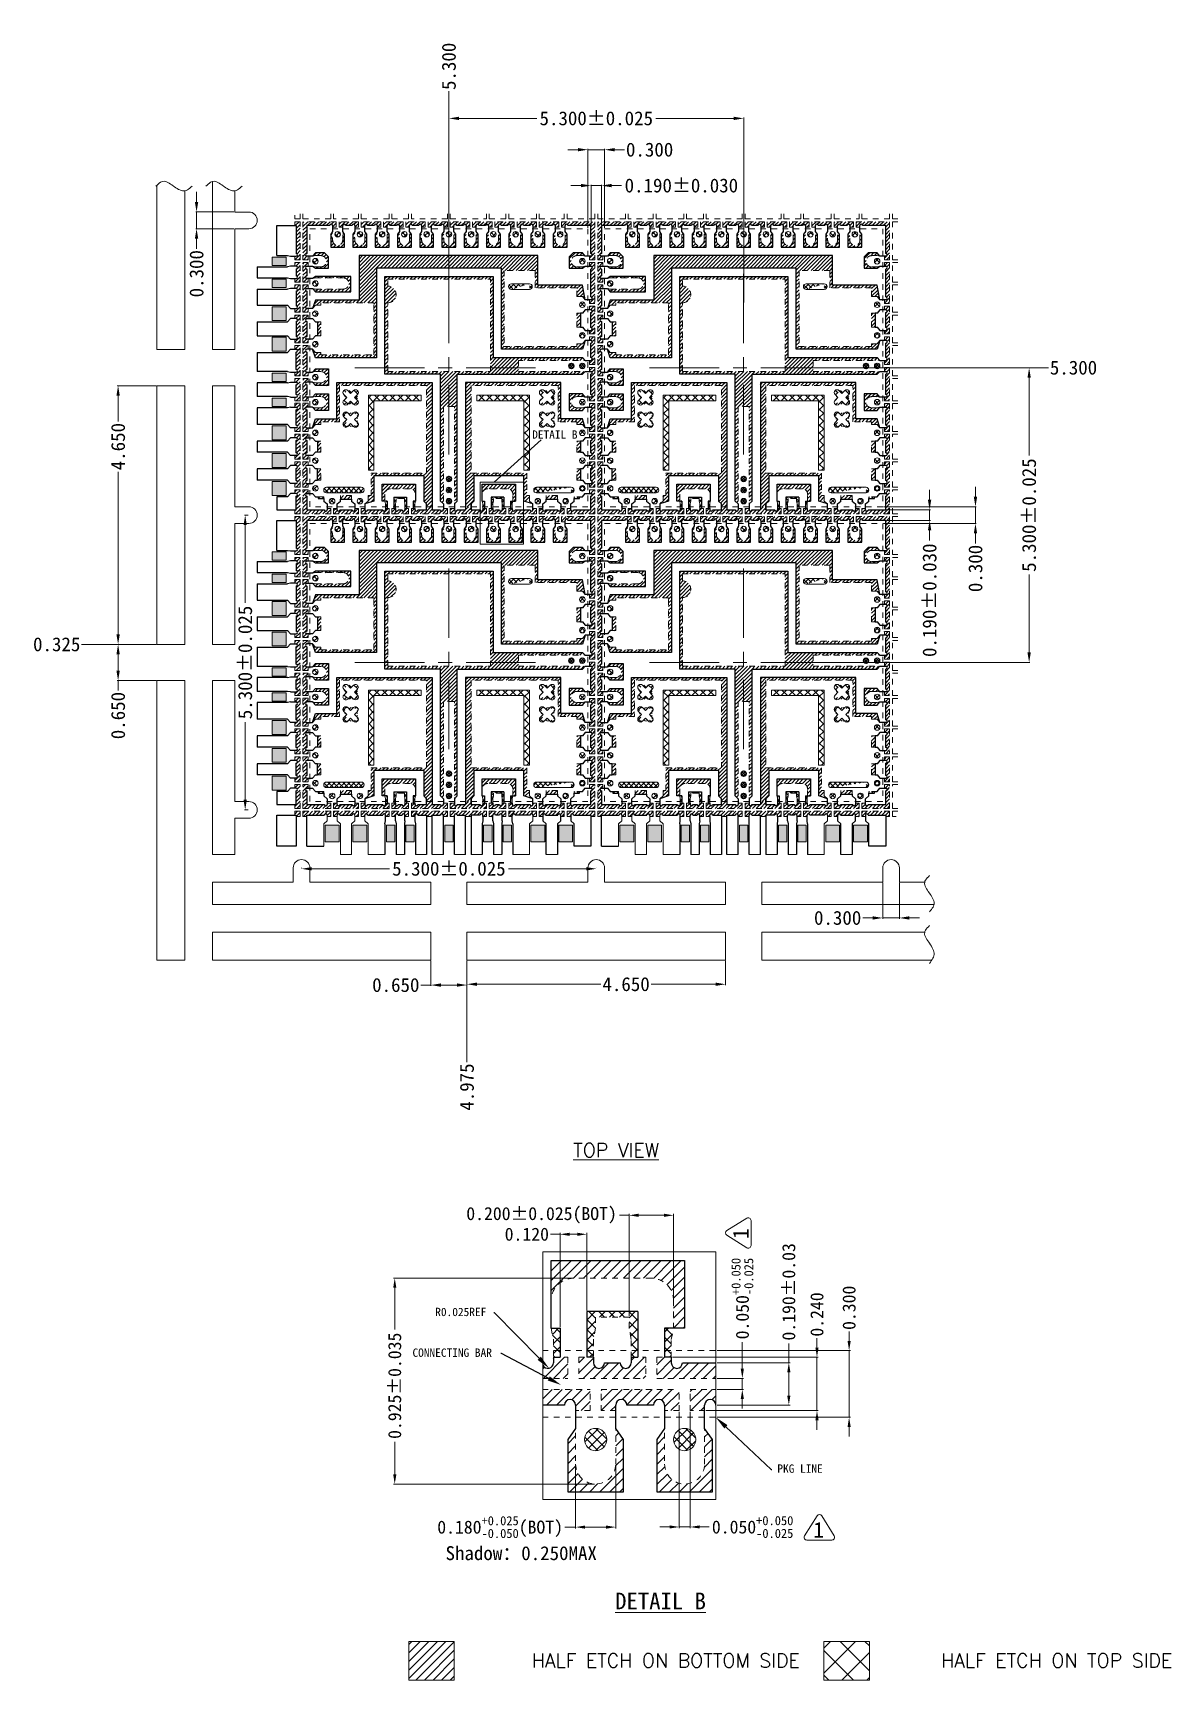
# Model space of a CAD drawing. Header units: millimetres. Extents: x 4219.1 to 4239.6, y 1730.8 to 1760.5.
import ezdxf
from ezdxf import colors
from ezdxf.entities.mleader import LeaderData, LeaderLine
from ezdxf.enums import TextEntityAlignment as Align
from ezdxf.math import Vec2, Vec3

# ---------------------------------------------------------------- set-up
doc = ezdxf.new("R2010")
doc.units = ezdxf.units.MM
for name, pattern in [('CENTER', [2, 1.25, -0.25, 0.25, -0.25]), ('DASHED', [0.75, 0.5, -0.25]), ('HIDDEN', [0.375, 0.25, -0.125])]:
    doc.linetypes.add(name, pattern=pattern)
for name, color, linetype in [('0D', 4, 'Continuous'), ('1', 7, 'Continuous'), ('1D', 4, 'Continuous'), ('EACH', 4, 'Continuous'), ('pkg', 2, 'DASHED'), ('中心线', 1, 'CENTER'), ('标注', 4, 'Continuous')]:
    doc.layers.add(name, color=color, linetype=linetype)
for name, color, linetype, lineweight in [('AM_8', 3, 'Continuous', 15), ('Half-etch', 6, 'Continuous', 5), ('标注线', 3, 'Continuous', 18)]:
    doc.layers.add(name, color=color, linetype=linetype, lineweight=lineweight)
doc.styles.add('SIMPLEX', font='SIMPLEX')
doc.styles.get("Standard").update_dxf_attribs({"font": 'SimSun.ttf'})
doc.styles.add('宋体', font='SimSun.ttf')
doc.dimstyles.new('0D$0', dxfattribs={"dimscale": 0.078, "dimtxt": 1.15, "dimasz": 1.15, "dimexe": 0.3, "dimexo": 0.3, "dimgap": 0.3, "dimtad": 0, "dimdec": 3, "dimzin": 1, "dimdsep": 46, "dimtxsty": 'SIMPLEX', "dimcen": 0.1, "dimclrd": 256, "dimclre": 256, "dimclrt": 256, "dimadec": 0, "dimazin": 0, "dimtfac": 1, "dimtdec": 3, "dimtofl": 0, "dimtmove": 0, "dimatfit": 3, "dimfxl": 1, "dimlwd": -1, "dimlwe": -1, "dimarcsym": 2})
doc.dimstyles.new('ISO-25', dxfattribs={"dimtxt": 0.1, "dimasz": 0.08, "dimexe": 0.015, "dimexo": 0.015, "dimgap": 0.02, "dimtad": 0, "dimzin": 1, "dimdsep": 46, "dimtxsty": 'Standard', "dimcen": 0.1, "dimadec": 0, "dimazin": 0, "dimtfac": 1, "dimtmove": 0, "dimatfit": 3, "dimfxl": 1, "dimarcsym": 0})
pattern_1 = [(236.3099, (126.026259, 70.102792), (-0.050800067793, -0.101599977535), [0.018316194, -0.1648457968]), (236.3099, (126.027275, 70.099744), (-0.050800067793, -0.101599977535), [0.0109897164, -0.1721722744]), (236.3099, (126.021179, 70.099744), (-0.050800067793, -0.101599977535), [0.0109897164, -0.1721722744])]
pattern_2 = [(45, (4238.09194, 1752.84116), (-0.04419417, 0.04419417), []), (135, (4238.09194, 1752.84116), (-0.04419417, -0.04419417), [])]
pattern_3 = [(45, (4243.39194, 1752.84116), (-0.04419417, 0.04419417), []), (135, (4243.39194, 1752.84116), (-0.04419417, -0.04419417), [])]
pattern_4 = [(45, (4243.39194, 1747.54116), (-0.04419417, 0.04419417), []), (135, (4243.39194, 1747.54116), (-0.04419417, -0.04419417), [])]
pattern_5 = [(45, (4238.09194, 1747.54116), (-0.04419417, 0.04419417), []), (135, (4238.09194, 1747.54116), (-0.04419417, -0.04419417), [])]

msp = doc.modelspace()

# ---------------------------------------------------------------- texts
at = {"layer": '标注', "color": 4, "linetype": 'ByBlock', "lineweight": 5, "insert": (4231.8367, 1738.8693, -0.0005), "char_height": 0.28, "width": 0.38731, "attachment_point": 5, "rotation": 90, "style": '宋体'}
msp.add_mtext('1', dxfattribs=at)
at = {"layer": '标注', "color": 4, "linetype": 'ByBlock', "lineweight": 5, "insert": (4233.2383, 1733.5425, -0.0008), "char_height": 0.28, "width": 0.38731, "attachment_point": 5, "style": '宋体'}
msp.add_mtext('1', dxfattribs=at)
at = {"layer": '标注线', "lineweight": 5}
for s, style, p in [('Shadow：0.250MAX', '宋体', (4229.2502, 1733.1231, -0.0451)), ('HALF ETCH ON BOTTOM SIDE', 'SIMPLEX', (4232.8984, 1731.1919)), ('HALF ETCH ON TOP SIDE', 'SIMPLEX', (4239.5952, 1731.1919))]:
    msp.add_text(s, height=0.25, dxfattribs=dict(at, style=style)).set_placement(p, align=Align.MIDDLE_RIGHT)
at = {"layer": '标注线', "lineweight": 5, "attachment_point": 5}
for s, insert, char_height, style in [('DETAIL B', (4228.4939, 1753.2376, 0.0291), 0.15, '宋体'), ('\\A1;{\\LTOP VIEW}', (4229.595, 1740.3695, 0.0291), 0.25, 'SIMPLEX'), ('{\\LDETAIL B}', (4230.3946, 1732.2631, -0.0275), 0.3, '宋体')]:
    msp.add_mtext(s, dxfattribs=dict(at, insert=insert, char_height=char_height, style=style))

# ---------------------------------------------------------------- blocks, each defined once
blk = doc.blocks.new('*D14')
at = {"layer": 'Defpoints', "color": 0, "transparency": 16777216}
for p in [(4226.264, 1743.789), (4226.914, 1743.789), (4226.914, 1743.338)]:
    blk.add_point(p, dxfattribs=at)
at = {"layer": '标注线', "color": 0, "lineweight": 5, "transparency": 16777216}
for p, q in [((4226.264, 1743.774), (4226.264, 1743.323)), ((4226.914, 1743.774), (4226.914, 1743.323)), ((4226.264, 1743.338), (4226.084, 1743.338)), ((4226.444, 1743.338), (4226.734, 1743.338))]:
    blk.add_line(p, q, dxfattribs=at)
at = {"layer": '标注线', "color": 0, "transparency": 16777216}
for points in [[(4226.444, 1743.368), (4226.444, 1743.308), (4226.264, 1743.338)], [(4226.734, 1743.308), (4226.734, 1743.368), (4226.914, 1743.338)]]:
    blk.add_solid(points, dxfattribs=at)
at = {"layer": '标注线', "color": 0, "lineweight": 5, "transparency": 16777216, "insert": (4225.634, 1743.338), "char_height": 0.25, "attachment_point": 5}
blk.add_mtext('0.650', dxfattribs=at)
blk = doc.blocks.new('*D15')
at = {"layer": 'Defpoints', "color": 0, "transparency": 16777216}
for p in [(4234.389, 1745.189), (4234.689, 1745.189), (4234.689, 1744.545)]:
    blk.add_point(p, dxfattribs=at)
at = {"layer": '标注线', "color": 0, "lineweight": 5, "transparency": 16777216}
for p, q in [((4234.389, 1745.174), (4234.389, 1744.53)), ((4234.689, 1745.174), (4234.689, 1744.53)), ((4234.209, 1744.545), (4234.029, 1744.545)), ((4234.389, 1744.545), (4234.689, 1744.545)), ((4234.869, 1744.545), (4235.049, 1744.545))]:
    blk.add_line(p, q, dxfattribs=at)
at = {"layer": '标注线', "color": 0, "transparency": 16777216}
for points in [[(4234.209, 1744.515), (4234.209, 1744.575), (4234.389, 1744.545)], [(4234.869, 1744.575), (4234.869, 1744.515), (4234.689, 1744.545)]]:
    blk.add_solid(points, dxfattribs=at)
at = {"layer": '标注线', "color": 0, "lineweight": 5, "transparency": 16777216, "insert": (4233.579, 1744.545), "char_height": 0.25, "attachment_point": 5}
blk.add_mtext('0.300', dxfattribs=at)
blk = doc.blocks.new('*D22')
at = {"layer": 'Defpoints', "color": 0, "transparency": 16777216}
for p in [(4222.994, 1751.789), (4222.926, 1746.489), (4222.994, 1746.489)]:
    blk.add_point(p, dxfattribs=at)
at = {"layer": '标注线', "color": 0, "lineweight": 5, "transparency": 16777216}
for p, q in [((4222.979, 1751.789), (4222.911, 1751.789)), ((4222.926, 1751.609), (4222.926, 1750.21)), ((4222.926, 1746.669), (4222.926, 1748.068)), ((4222.979, 1746.489), (4222.911, 1746.489))]:
    blk.add_line(p, q, dxfattribs=at)
at = {"layer": '标注线', "color": 0, "transparency": 16777216}
for points in [[(4222.956, 1751.609), (4222.896, 1751.609), (4222.926, 1751.789)], [(4222.896, 1746.669), (4222.956, 1746.669), (4222.926, 1746.489)]]:
    blk.add_solid(points, dxfattribs=at)
at = {"layer": '标注线', "color": 0, "lineweight": 5, "transparency": 16777216, "insert": (4222.926, 1749.139), "char_height": 0.25, "attachment_point": 5, "rotation": 90}
blk.add_mtext('5.300%%p0.025', dxfattribs=at)
blk = doc.blocks.new('*D23')
at = {"layer": 'Defpoints', "color": 0, "transparency": 16777216}
for p in [(4223.939, 1745.428), (4229.239, 1745.429), (4229.239, 1745.429)]:
    blk.add_point(p, dxfattribs=at)
at = {"layer": '标注线', "color": 0, "lineweight": 5, "transparency": 16777216}
for p, q in [((4223.939, 1745.443), (4223.939, 1745.444)), ((4224.119, 1745.429), (4225.518, 1745.429)), ((4229.059, 1745.429), (4227.66, 1745.429)), ((4229.239, 1745.444), (4229.239, 1745.444))]:
    blk.add_line(p, q, dxfattribs=at)
at = {"layer": '标注线', "color": 0, "transparency": 16777216}
for points in [[(4224.119, 1745.459), (4224.119, 1745.399), (4223.939, 1745.429)], [(4229.059, 1745.399), (4229.059, 1745.459), (4229.239, 1745.429)]]:
    blk.add_solid(points, dxfattribs=at)
at = {"layer": '标注线', "color": 0, "lineweight": 5, "transparency": 16777216, "insert": (4226.589, 1745.429), "char_height": 0.25, "attachment_point": 5}
blk.add_mtext('5.300%%p0.025', dxfattribs=at)
blk = doc.blocks.new('*D25')
at = {"layer": 'Defpoints', "color": 0, "transparency": 16777216}
for p in [(4221.339, 1749.464), (4220.641, 1748.814), (4221.339, 1748.814)]:
    blk.add_point(p, dxfattribs=at)
at = {"layer": '标注线', "color": 0, "lineweight": 5, "transparency": 16777216}
for p, q in [((4221.324, 1749.464), (4220.626, 1749.464)), ((4220.641, 1749.284), (4220.641, 1748.994)), ((4221.324, 1748.814), (4220.626, 1748.814)), ((4220.641, 1748.814), (4220.641, 1748.634))]:
    blk.add_line(p, q, dxfattribs=at)
at = {"layer": '标注线', "color": 0, "transparency": 16777216}
for points in [[(4220.671, 1749.284), (4220.611, 1749.284), (4220.641, 1749.464)], [(4220.611, 1748.994), (4220.671, 1748.994), (4220.641, 1748.814)]]:
    blk.add_solid(points, dxfattribs=at)
at = {"layer": '标注线', "color": 0, "lineweight": 5, "transparency": 16777216, "insert": (4220.641, 1748.184), "char_height": 0.25, "attachment_point": 5, "rotation": 90}
blk.add_mtext('0.650', dxfattribs=at)
blk = doc.blocks.new('*D28')
at = {"layer": 'Defpoints', "color": 0, "transparency": 16777216}
for p in [(4231.889, 1758.922), (4231.889, 1755.597), (4226.589, 1755.205)]:
    blk.add_point(p, dxfattribs=at)
at = {"layer": '标注线', "color": 0, "lineweight": 5, "transparency": 16777216}
for p, q in [((4226.589, 1755.22), (4226.589, 1758.937)), ((4226.769, 1758.922), (4228.168, 1758.922)), ((4231.709, 1758.922), (4230.31, 1758.922)), ((4231.889, 1755.612), (4231.889, 1758.937))]:
    blk.add_line(p, q, dxfattribs=at)
at = {"layer": '标注线', "color": 0, "transparency": 16777216}
for points in [[(4226.769, 1758.952), (4226.769, 1758.892), (4226.589, 1758.922)], [(4231.709, 1758.892), (4231.709, 1758.952), (4231.889, 1758.922)]]:
    blk.add_solid(points, dxfattribs=at)
at = {"layer": '标注线', "color": 0, "lineweight": 5, "transparency": 16777216, "insert": (4229.239, 1758.922), "char_height": 0.25, "attachment_point": 5}
blk.add_mtext('5.300%%p0.025', dxfattribs=at)
blk = doc.blocks.new('*D29')
at = {"layer": 'Defpoints', "color": 0, "transparency": 16777216}
for p in [(4232.655, 1754.439), (4233.047, 1749.139), (4237.022, 1749.139)]:
    blk.add_point(p, dxfattribs=at)
at = {"layer": '标注线', "color": 0, "lineweight": 5, "transparency": 16777216}
for p, q in [((4232.67, 1754.439), (4237.037, 1754.439)), ((4237.022, 1754.259), (4237.022, 1752.86)), ((4237.022, 1749.319), (4237.022, 1750.718)), ((4233.062, 1749.139), (4237.037, 1749.139))]:
    blk.add_line(p, q, dxfattribs=at)
at = {"layer": '标注线', "color": 0, "transparency": 16777216}
for points in [[(4237.052, 1754.259), (4236.992, 1754.259), (4237.022, 1754.439)], [(4236.992, 1749.319), (4237.052, 1749.319), (4237.022, 1749.139)]]:
    blk.add_solid(points, dxfattribs=at)
at = {"layer": '标注线', "color": 0, "lineweight": 5, "transparency": 16777216, "insert": (4237.022, 1751.789), "char_height": 0.25, "attachment_point": 5, "rotation": 90}
blk.add_mtext('5.300%%p0.025', dxfattribs=at)
blk = doc.blocks.new('*D30')
at = {"layer": 'Defpoints', "color": 0, "transparency": 16777216}
for p in [(4234.389, 1751.939), (4234.389, 1751.639), (4236.057, 1751.639)]:
    blk.add_point(p, dxfattribs=at)
at = {"layer": '标注线', "color": 0, "lineweight": 5, "transparency": 16777216}
for p, q in [((4236.057, 1752.119), (4236.057, 1752.299)), ((4234.404, 1751.939), (4236.072, 1751.939)), ((4236.057, 1751.939), (4236.057, 1751.639)), ((4234.404, 1751.639), (4236.072, 1751.639)), ((4236.057, 1751.459), (4236.057, 1751.279))]:
    blk.add_line(p, q, dxfattribs=at)
at = {"layer": '标注线', "color": 0, "transparency": 16777216}
for points in [[(4236.027, 1752.119), (4236.087, 1752.119), (4236.057, 1751.939)], [(4236.087, 1751.459), (4236.027, 1751.459), (4236.057, 1751.639)]]:
    blk.add_solid(points, dxfattribs=at)
at = {"layer": '标注线', "color": 0, "lineweight": 5, "transparency": 16777216, "insert": (4236.057, 1750.829), "char_height": 0.25, "attachment_point": 5, "rotation": 90}
blk.add_mtext('0.300', dxfattribs=at)
blk = doc.blocks.new('*D31')
at = {"layer": 'Defpoints', "color": 0, "transparency": 16777216}
for p in [(4234.444, 1751.884), (4234.444, 1751.694), (4235.232, 1751.694)]:
    blk.add_point(p, dxfattribs=at)
at = {"layer": '标注线', "color": 0, "lineweight": 5, "transparency": 16777216}
for p, q in [((4235.232, 1752.064), (4235.232, 1752.244)), ((4234.459, 1751.884), (4235.247, 1751.884)), ((4235.232, 1751.884), (4235.232, 1751.694)), ((4234.459, 1751.694), (4235.247, 1751.694)), ((4235.232, 1751.514), (4235.232, 1751.334))]:
    blk.add_line(p, q, dxfattribs=at)
at = {"layer": '标注线', "color": 0, "transparency": 16777216}
for points in [[(4235.202, 1752.064), (4235.262, 1752.064), (4235.232, 1751.884)], [(4235.262, 1751.514), (4235.202, 1751.514), (4235.232, 1751.694)]]:
    blk.add_solid(points, dxfattribs=at)
at = {"layer": '标注线', "color": 0, "lineweight": 5, "transparency": 16777216, "insert": (4235.232, 1750.258), "char_height": 0.25, "attachment_point": 5, "rotation": 90}
blk.add_mtext('\\A1;0.190%%p0.030', dxfattribs=at)
blk = doc.blocks.new('*D32')
at = {"layer": 'Defpoints', "color": 0, "transparency": 16777216}
for p in [(4229.389, 1758.359), (4229.089, 1756.939), (4229.389, 1756.939)]:
    blk.add_point(p, dxfattribs=at)
at = {"layer": '标注线', "color": 0, "lineweight": 5, "transparency": 16777216}
for p, q in [((4229.089, 1756.954), (4229.089, 1758.374)), ((4229.389, 1756.954), (4229.389, 1758.374)), ((4228.909, 1758.359), (4228.729, 1758.359)), ((4229.089, 1758.359), (4229.389, 1758.359)), ((4229.569, 1758.359), (4229.749, 1758.359))]:
    blk.add_line(p, q, dxfattribs=at)
at = {"layer": '标注线', "color": 0, "transparency": 16777216}
for points in [[(4228.909, 1758.329), (4228.909, 1758.389), (4229.089, 1758.359)], [(4229.569, 1758.389), (4229.569, 1758.329), (4229.389, 1758.359)]]:
    blk.add_solid(points, dxfattribs=at)
at = {"layer": '标注线', "color": 0, "lineweight": 5, "transparency": 16777216, "insert": (4230.198, 1758.359), "char_height": 0.25, "attachment_point": 5}
blk.add_mtext('0.300', dxfattribs=at)
blk = doc.blocks.new('*D33')
at = {"layer": 'Defpoints', "color": 0, "transparency": 16777216}
for p in [(4229.334, 1757.714), (4229.144, 1756.994), (4229.334, 1756.994)]:
    blk.add_point(p, dxfattribs=at)
at = {"layer": '标注线', "color": 0, "lineweight": 5, "transparency": 16777216}
for p, q in [((4228.964, 1757.714), (4228.784, 1757.714)), ((4229.144, 1757.009), (4229.144, 1757.729)), ((4229.144, 1757.714), (4229.334, 1757.714)), ((4229.334, 1757.009), (4229.334, 1757.729)), ((4229.514, 1757.714), (4229.694, 1757.714))]:
    blk.add_line(p, q, dxfattribs=at)
at = {"layer": '标注线', "color": 0, "transparency": 16777216}
for points in [[(4228.964, 1757.684), (4228.964, 1757.744), (4229.144, 1757.714)], [(4229.514, 1757.744), (4229.514, 1757.684), (4229.334, 1757.714)]]:
    blk.add_solid(points, dxfattribs=at)
at = {"layer": '标注线', "color": 0, "lineweight": 5, "transparency": 16777216, "insert": (4230.769, 1757.714), "char_height": 0.25, "attachment_point": 5}
blk.add_mtext('\\A1;0.190%%p0.030', dxfattribs=at)
blk = doc.blocks.new('*D34')
at = {"layer": 'Defpoints', "color": 0, "transparency": 16777216}
for p in [(4226.914, 1743.789), (4231.564, 1743.789), (4231.564, 1743.353)]:
    blk.add_point(p, dxfattribs=at)
at = {"layer": '标注线', "color": 0, "lineweight": 5, "transparency": 16777216}
for p, q in [((4226.914, 1743.774), (4226.914, 1743.338)), ((4231.564, 1743.774), (4231.564, 1743.338)), ((4227.094, 1743.353), (4229.323, 1743.353)), ((4231.384, 1743.353), (4230.226, 1743.353))]:
    blk.add_line(p, q, dxfattribs=at)
at = {"layer": '标注线', "color": 0, "transparency": 16777216}
for points in [[(4227.094, 1743.383), (4227.094, 1743.323), (4226.914, 1743.353)], [(4231.384, 1743.323), (4231.384, 1743.383), (4231.564, 1743.353)]]:
    blk.add_solid(points, dxfattribs=at)
at = {"layer": '标注线', "color": 0, "lineweight": 5, "transparency": 16777216, "insert": (4229.775, 1743.353), "char_height": 0.25, "attachment_point": 5}
blk.add_mtext('4.650', dxfattribs=at)
blk = doc.blocks.new('*D35')
at = {"layer": 'Defpoints', "color": 0, "transparency": 16777216}
for p in [(4220.641, 1754.114), (4221.339, 1754.114), (4221.339, 1749.464)]:
    blk.add_point(p, dxfattribs=at)
at = {"layer": '标注线', "color": 0, "lineweight": 5, "transparency": 16777216}
for p, q in [((4221.324, 1754.114), (4220.626, 1754.114)), ((4220.641, 1753.934), (4220.641, 1753.471)), ((4220.641, 1749.644), (4220.641, 1752.568)), ((4221.324, 1749.464), (4220.626, 1749.464))]:
    blk.add_line(p, q, dxfattribs=at)
at = {"layer": '标注线', "color": 0, "transparency": 16777216}
for points in [[(4220.671, 1753.934), (4220.611, 1753.934), (4220.641, 1754.114)], [(4220.611, 1749.644), (4220.671, 1749.644), (4220.641, 1749.464)]]:
    blk.add_solid(points, dxfattribs=at)
at = {"layer": '标注线', "color": 0, "lineweight": 5, "transparency": 16777216, "insert": (4220.641, 1753.02), "char_height": 0.25, "attachment_point": 5, "rotation": 90}
blk.add_mtext('4.650', dxfattribs=at)
blk = doc.blocks.new('*D38')
at = {"layer": 'Defpoints', "color": 0, "transparency": 16777216}
for p in [(4222.739, 1757.239), (4222.052, 1756.939), (4222.739, 1756.939)]:
    blk.add_point(p, dxfattribs=at)
at = {"layer": '标注线', "color": 0, "lineweight": 5, "transparency": 16777216}
for p, q in [((4222.052, 1757.419), (4222.052, 1757.599)), ((4222.724, 1757.239), (4222.037, 1757.239)), ((4222.052, 1757.239), (4222.052, 1756.939)), ((4222.724, 1756.939), (4222.037, 1756.939)), ((4222.052, 1756.759), (4222.052, 1756.579))]:
    blk.add_line(p, q, dxfattribs=at)
at = {"layer": '标注线', "color": 0, "transparency": 16777216}
for points in [[(4222.022, 1757.419), (4222.082, 1757.419), (4222.052, 1757.239)], [(4222.082, 1756.759), (4222.022, 1756.759), (4222.052, 1756.939)]]:
    blk.add_solid(points, dxfattribs=at)
at = {"layer": '标注线', "color": 0, "lineweight": 5, "transparency": 16777216, "insert": (4222.052, 1756.129), "char_height": 0.25, "attachment_point": 5, "rotation": 90}
blk.add_mtext('0.300', dxfattribs=at)
blk = doc.blocks.new('*D41')
at = {"layer": 'Defpoints', "color": 0, "transparency": 16777216}
for p in [(4226.589, 1759.411), (4226.589, 1755.205), (4231.889, 1749.139)]:
    blk.add_point(p, dxfattribs=at)
at = {"layer": '标注线', "color": 0, "lineweight": 5, "transparency": 16777216}
blk.add_line((4226.589, 1755.22), (4226.589, 1759.411), dxfattribs=at)
at = {"layer": '标注线', "color": 0, "lineweight": 5, "transparency": 16777216, "insert": (4226.589, 1759.858), "char_height": 0.25, "attachment_point": 5, "rotation": 90}
blk.add_mtext('5.300', dxfattribs=at)
blk = doc.blocks.new('*D42')
at = {"layer": 'Defpoints', "color": 0, "transparency": 16777216}
for p in [(4232.655, 1754.439), (4237.373, 1754.439), (4231.889, 1749.139)]:
    blk.add_point(p, dxfattribs=at)
at = {"layer": '标注线', "color": 0, "lineweight": 5, "transparency": 16777216}
blk.add_line((4232.67, 1754.439), (4237.373, 1754.439), dxfattribs=at)
at = {"layer": '标注线', "color": 0, "lineweight": 5, "transparency": 16777216, "insert": (4237.82, 1754.439), "char_height": 0.25, "attachment_point": 5}
blk.add_mtext('5.300', dxfattribs=at)
blk = doc.blocks.new('*D44')
at = {"layer": 'Defpoints', "color": 0, "transparency": 16777216}
for p in [(4231.388, 1736.766), (4233.785, 1736.766), (4231.388, 1735.566)]:
    blk.add_point(p, dxfattribs=at)
at = {"layer": '标注线', "lineweight": 5, "transparency": 16777216}
for p, q in [((4233.785, 1736.938), (4233.785, 1737.109)), ((4231.411, 1736.766), (4233.809, 1736.766)), ((4233.785, 1735.566), (4233.785, 1736.766)), ((4231.411, 1735.566), (4233.809, 1735.566)), ((4233.785, 1735.394), (4233.785, 1735.223))]:
    blk.add_line(p, q, dxfattribs=at)
at = {"layer": '标注线', "transparency": 16777216}
for points in [[(4233.757, 1736.938), (4233.814, 1736.938), (4233.785, 1736.766)], [(4233.814, 1735.394), (4233.757, 1735.394), (4233.785, 1735.566)]]:
    blk.add_solid(points, dxfattribs=at)
at = {"layer": '标注线', "lineweight": 5, "transparency": 16777216, "insert": (4233.785, 1737.535), "char_height": 0.234, "attachment_point": 5, "rotation": 90, "style": '宋体'}
blk.add_mtext('0.300', dxfattribs=at)
blk = doc.blocks.new('*D45')
at = {"layer": 'Defpoints', "color": 0, "transparency": 16777216}
for p in [(4231.388, 1736.546), (4232.701, 1736.546), (4231.388, 1735.786)]:
    blk.add_point(p, dxfattribs=at)
at = {"layer": '标注线', "lineweight": 5, "transparency": 16777216}
for p, q in [((4232.701, 1736.546), (4232.701, 1736.896)), ((4231.411, 1736.546), (4232.724, 1736.546)), ((4232.701, 1735.958), (4232.701, 1736.374)), ((4231.411, 1735.786), (4232.724, 1735.786))]:
    blk.add_line(p, q, dxfattribs=at)
at = {"layer": '标注线', "transparency": 16777216}
for points in [[(4232.73, 1736.374), (4232.672, 1736.374), (4232.701, 1736.546)], [(4232.672, 1735.958), (4232.73, 1735.958), (4232.701, 1735.786)]]:
    blk.add_solid(points, dxfattribs=at)
at = {"layer": '标注线', "lineweight": 5, "transparency": 16777216, "insert": (4232.701, 1737.822), "char_height": 0.23401, "attachment_point": 5, "rotation": 90, "style": '宋体'}
blk.add_mtext('0.190%%p0.03', dxfattribs=at)
blk = doc.blocks.new('*D46')
at = {"layer": 'Defpoints', "color": 0, "transparency": 16777216}
for p in [(4230.588, 1736.646), (4233.207, 1736.646), (4231.188, 1735.686)]:
    blk.add_point(p, dxfattribs=at)
at = {"layer": '标注线', "lineweight": 5, "transparency": 16777216}
for p, q in [((4233.207, 1736.818), (4233.207, 1736.989)), ((4230.611, 1736.646), (4233.231, 1736.646)), ((4233.207, 1735.686), (4233.207, 1736.646)), ((4231.211, 1735.686), (4233.231, 1735.686)), ((4233.207, 1735.514), (4233.207, 1735.343))]:
    blk.add_line(p, q, dxfattribs=at)
at = {"layer": '标注线', "transparency": 16777216}
for points in [[(4233.179, 1736.818), (4233.236, 1736.818), (4233.207, 1736.646)], [(4233.236, 1735.514), (4233.179, 1735.514), (4233.207, 1735.686)]]:
    blk.add_solid(points, dxfattribs=at)
at = {"layer": '标注线', "lineweight": 5, "transparency": 16777216, "insert": (4233.207, 1737.415), "char_height": 0.234, "attachment_point": 5, "rotation": 90, "style": '宋体'}
blk.add_mtext('0.240', dxfattribs=at)
blk = doc.blocks.new('*D47')
at = {"layer": 'Defpoints', "color": 0, "transparency": 16777216}
for p in [(4225.615, 1738.066), (4228.828, 1738.066), (4229.228, 1734.366)]:
    blk.add_point(p, dxfattribs=at)
at = {"layer": '标注线', "lineweight": 5, "transparency": 16777216}
for p, q in [((4228.804, 1738.066), (4225.592, 1738.066)), ((4225.615, 1737.894), (4225.615, 1737.142)), ((4225.615, 1734.538), (4225.615, 1735.124)), ((4229.204, 1734.366), (4225.592, 1734.366))]:
    blk.add_line(p, q, dxfattribs=at)
at = {"layer": '标注线', "transparency": 16777216}
for points in [[(4225.644, 1737.894), (4225.587, 1737.894), (4225.615, 1738.066)], [(4225.587, 1734.538), (4225.644, 1734.538), (4225.615, 1734.366)]]:
    blk.add_solid(points, dxfattribs=at)
at = {"layer": '标注线', "lineweight": 5, "transparency": 16777216, "insert": (4225.615, 1736.133), "char_height": 0.23401, "attachment_point": 5, "rotation": 90, "style": '宋体'}
blk.add_mtext('0.925%%p0.035', dxfattribs=at)
blk = doc.blocks.new('*D48')
at = {"layer": 'Defpoints', "color": 0, "transparency": 16777216}
for p in [(4230.628, 1739.198), (4230.628, 1737.666), (4229.828, 1737.366)]:
    blk.add_point(p, dxfattribs=at)
at = {"layer": '标注线', "lineweight": 5, "transparency": 16777216}
for p, q in [((4229.828, 1739.198), (4229.656, 1739.198)), ((4229.828, 1737.389), (4229.828, 1739.222)), ((4229.999, 1739.198), (4230.456, 1739.198)), ((4230.628, 1737.689), (4230.628, 1739.222))]:
    blk.add_line(p, q, dxfattribs=at)
at = {"layer": '标注线', "transparency": 16777216}
for points in [[(4229.999, 1739.227), (4229.999, 1739.17), (4229.828, 1739.198)], [(4230.456, 1739.17), (4230.456, 1739.227), (4230.628, 1739.198)]]:
    blk.add_solid(points, dxfattribs=at)
at = {"layer": '标注线', "lineweight": 5, "transparency": 16777216, "insert": (4228.255, 1739.198), "char_height": 0.23401, "attachment_point": 5, "style": '宋体'}
blk.add_mtext('0.200%%p0.025(BOT)', dxfattribs=at)
blk = doc.blocks.new('*D49')
at = {"layer": 'Defpoints', "color": 0, "transparency": 16777216}
for p in [(4231.889, 1749.139, 0.029), (4226.914, 1743.789), (4226.914, 1741.954)]:
    blk.add_point(p, dxfattribs=at)
at = {"layer": '标注线', "color": 0, "lineweight": 5, "transparency": 16777216}
blk.add_line((4226.914, 1743.774), (4226.914, 1741.954), dxfattribs=at)
at = {"layer": '标注线', "color": 0, "lineweight": 5, "transparency": 16777216, "insert": (4226.914, 1741.504), "char_height": 0.25, "attachment_point": 5, "rotation": 90}
blk.add_mtext('4.975', dxfattribs=at)
blk = doc.blocks.new('*D50')
at = {"layer": 'Defpoints', "color": 0, "transparency": 16777216}
for p in [(4219.984, 1749.464), (4221.339, 1749.464), (4231.889, 1749.139)]:
    blk.add_point(p, dxfattribs=at)
at = {"layer": '标注线', "color": 0, "lineweight": 5, "transparency": 16777216}
blk.add_line((4221.324, 1749.464), (4219.984, 1749.464), dxfattribs=at)
at = {"layer": '标注线', "color": 0, "lineweight": 5, "transparency": 16777216, "insert": (4219.537, 1749.464), "char_height": 0.25, "attachment_point": 5}
blk.add_mtext('0.325', dxfattribs=at)
blk = doc.blocks.new('*D51')
at = {"layer": 'Defpoints', "color": 0, "transparency": 16777216}
for p in [(4228.868, 1734.726), (4229.588, 1734.726), (4229.588, 1733.592)]:
    blk.add_point(p, dxfattribs=at)
at = {"layer": '标注线', "lineweight": 5, "transparency": 16777216}
for p, q in [((4228.868, 1734.703), (4228.868, 1733.568)), ((4229.588, 1734.703), (4229.588, 1733.568)), ((4228.868, 1733.592), (4228.671, 1733.592)), ((4229.039, 1733.592), (4229.416, 1733.592))]:
    blk.add_line(p, q, dxfattribs=at)
at = {"layer": '标注线', "transparency": 16777216}
for points in [[(4229.039, 1733.62), (4229.039, 1733.563), (4228.868, 1733.592)], [(4229.416, 1733.563), (4229.416, 1733.62), (4229.588, 1733.592)]]:
    blk.add_solid(points, dxfattribs=at)
at = {"layer": '标注线', "lineweight": 5, "transparency": 16777216, "insert": (4227.51, 1733.592), "char_height": 0.23401, "attachment_point": 5, "style": '宋体'}
blk.add_mtext('\\A1;0.180{\\H0.163807;\\S+0.025^ -0.050;}(BOT)', dxfattribs=at)
blk = doc.blocks.new('*D52')
at = {"layer": 'Defpoints', "color": 0, "transparency": 16777216}
for p in [(4231.388, 1736.266), (4231.388, 1736.066), (4231.865, 1736.066)]:
    blk.add_point(p, dxfattribs=at)
at = {"layer": '标注线', "lineweight": 5, "transparency": 16777216}
for p, q in [((4231.865, 1736.438), (4231.865, 1736.92)), ((4231.411, 1736.266), (4231.888, 1736.266)), ((4231.865, 1736.266), (4231.865, 1736.066)), ((4231.411, 1736.066), (4231.888, 1736.066)), ((4231.865, 1735.894), (4231.865, 1735.723))]:
    blk.add_line(p, q, dxfattribs=at)
at = {"layer": '标注线', "transparency": 16777216}
for points in [[(4231.836, 1736.438), (4231.893, 1736.438), (4231.865, 1736.266)], [(4231.893, 1735.894), (4231.836, 1735.894), (4231.865, 1736.066)]]:
    blk.add_solid(points, dxfattribs=at)
at = {"layer": '标注线', "color": 1, "lineweight": 5, "transparency": 16777216, "insert": (4231.865, 1737.7), "char_height": 0.23401, "attachment_point": 5, "rotation": 90, "style": '宋体'}
blk.add_mtext('\\A1;0.050{\\H0.163807;\\S+0.050^ -0.025;}', dxfattribs=at)
blk = doc.blocks.new('*D53')
at = {"layer": 'Defpoints', "color": 0, "transparency": 16777216}
for p in [(4229.068, 1738.857), (4229.068, 1737.466), (4228.588, 1737.166)]:
    blk.add_point(p, dxfattribs=at)
at = {"layer": '标注线', "lineweight": 5, "transparency": 16777216}
for p, q in [((4228.588, 1738.857), (4228.416, 1738.857)), ((4228.588, 1737.189), (4228.588, 1738.88)), ((4228.759, 1738.857), (4228.896, 1738.857)), ((4229.068, 1737.489), (4229.068, 1738.88))]:
    blk.add_line(p, q, dxfattribs=at)
at = {"layer": '标注线', "transparency": 16777216}
for points in [[(4228.759, 1738.885), (4228.759, 1738.828), (4228.588, 1738.857)], [(4228.896, 1738.828), (4228.896, 1738.885), (4229.068, 1738.857)]]:
    blk.add_solid(points, dxfattribs=at)
at = {"layer": '标注线', "lineweight": 5, "transparency": 16777216, "insert": (4227.99, 1738.857), "char_height": 0.234, "attachment_point": 5, "style": '宋体'}
blk.add_mtext('0.120', dxfattribs=at)
blk = doc.blocks.new('*D54')
at = {"layer": 'Defpoints', "color": 0, "transparency": 16777216}
for p in [(4230.728, 1735.686), (4230.928, 1735.686), (4230.928, 1733.594)]:
    blk.add_point(p, dxfattribs=at)
at = {"layer": '标注线', "lineweight": 5, "transparency": 16777216}
for p, q in [((4230.728, 1735.663), (4230.728, 1733.571)), ((4230.928, 1735.663), (4230.928, 1733.571)), ((4230.556, 1733.594), (4230.384, 1733.594)), ((4230.728, 1733.594), (4230.928, 1733.594)), ((4231.099, 1733.594), (4231.271, 1733.594))]:
    blk.add_line(p, q, dxfattribs=at)
at = {"layer": '标注线', "transparency": 16777216}
for points in [[(4230.556, 1733.566), (4230.556, 1733.623), (4230.728, 1733.594)], [(4231.099, 1733.623), (4231.099, 1733.566), (4230.928, 1733.594)]]:
    blk.add_solid(points, dxfattribs=at)
at = {"layer": '标注线', "color": 1, "lineweight": 5, "transparency": 16777216, "insert": (4232.05, 1733.594), "char_height": 0.23401, "attachment_point": 5, "style": '宋体'}
blk.add_mtext('\\A1;0.050{\\H0.163807;\\S+0.050^ -0.025;}', dxfattribs=at)

# ---------------------------------------------------------------- dimensions: what is measured, and where the dimension line sits
at = {"layer": '标注线', "lineweight": 5}
for feature_location, offset, dtype, origin, picture, middle in [((4226.5889, 1755.2052), (0, 4.2057), 1, (4231.8889, 1749.1387, 0.0291), '*D41', (4226.5889, 1759.8582)), ((4232.6554, 1754.4387), (4.7174, 0), 0, (4231.8889, 1749.1387, 0.0291), '*D42', (4237.8202, 1754.4387)), ((4221.3389, 1749.4637), (-1.3544, 0), 0, (4231.8889, 1749.1387), '*D50', (4219.5371, 1749.4637)), ((4226.9139, 1743.7887), (0, -1.8349), 1, (4231.8889, 1749.1387, 0.0291), '*D49', (4226.9139, 1741.5043))]:
    dim = msp.add_ordinate_dim(feature_location=feature_location, offset=offset, dtype=dtype, origin=origin, dimstyle='ISO-25', override={"dimtxt": 0.25, "dimasz": 0.18, "dimdec": 3, "dimfxl": 0.0072, "dimlwe": 5, "dimarcsym": 2}, dxfattribs=at)
    dim.commit()
    dim.dimension.update_dxf_attribs({"geometry": picture, "text_midpoint": middle})
for base, p1, p2, override, picture, middle in [((4231.8889, 1758.9218), (4226.5889, 1755.2052, 0.0291), (4231.8889, 1755.5967), {"dimtxt": 0.25, "dimasz": 0.18, "dimgap": 0.02, "dimdec": 3, "dimtxsty": 'Standard', "dimtol": 1, "dimlim": 0, "dimtp": 0.025, "dimtm": 0.025, "dimtdec": 3, "dimfxl": 0.0072, "dimlwd": 5, "dimlwe": 5, "dimarcsym": 2}, '*D28', (4229.2389, 1758.9218)), ((4229.3889, 1758.359), (4229.0889, 1756.9387, 0.0291), (4229.3889, 1756.9387, 0.0291), {"dimtxt": 0.25, "dimasz": 0.18, "dimdec": 3, "dimfxl": 0.0072, "dimlwd": 5, "dimlwe": 5, "dimarcsym": 2}, '*D32', (4230.1983, 1758.359)), ((4229.2389, 1745.4287, 0.0291), (4223.9389, 1745.4283, 0.0291), (4229.2389, 1745.4285, 0.0291), {"dimtxt": 0.25, "dimasz": 0.18, "dimdec": 3, "dimtol": 1, "dimtp": 0.025, "dimtm": 0.025, "dimtdec": 3, "dimfxl": 0.0072, "dimlwd": 5, "dimlwe": 5, "dimarcsym": 2}, '*D23', (4226.5889, 1745.4287, 0.0291))]:
    dim = msp.add_linear_dim(base=base, p1=p1, p2=p2, dimstyle='ISO-25', override=override, dxfattribs=at)
    dim.commit()
    dim.dimension.update_dxf_attribs({"geometry": picture, "text_midpoint": middle})
for base, p1, p2, dimstyle, override, picture, middle in [((4229.3339, 1757.7141), (4229.1439, 1756.9937, 0.0291), (4229.3339, 1756.9937, 0.0291), 'ISO-25', {"dimtxt": 0.25, "dimasz": 0.18, "dimgap": 0.02, "dimdec": 3, "dimtxsty": 'Standard', "dimtol": 1, "dimlim": 0, "dimtp": 0.03, "dimtm": 0.03, "dimtfac": 1, "dimtdec": 3, "dimfxl": 0.0072, "dimtolj": 1, "dimtzin": 0, "dimlwd": 5, "dimlwe": 5, "dimarcsym": 2}, '*D33', (4230.769, 1757.7141)), ((4234.6889, 1744.5452), (4234.3889, 1745.1887, 0.0291), (4234.6889, 1745.1887, 0.0291), 'ISO-25', {"dimtxt": 0.25, "dimasz": 0.18, "dimdec": 3, "dimfxl": 0.0072, "dimlwd": 5, "dimlwe": 5, "dimarcsym": 2}, '*D15', (4233.5794, 1744.5452)), ((4226.9139, 1743.3379), (4226.2639, 1743.7887), (4226.9139, 1743.7887), 'ISO-25', {"dimtxt": 0.25, "dimasz": 0.18, "dimdec": 3, "dimfxl": 0.0072, "dimlwd": 5, "dimlwe": 5, "dimarcsym": 2}, '*D14', (4225.6344, 1743.3379)), ((4231.5639, 1743.3529), (4226.9139, 1743.7887), (4231.5639, 1743.7887, 0.0291), 'ISO-25', {"dimtxt": 0.25, "dimasz": 0.18, "dimdec": 3, "dimfxl": 0.0072, "dimlwd": 5, "dimlwe": 5, "dimarcsym": 2}, '*D34', (4229.7745, 1743.3529)), ((4229.0675, 1738.8565, 0.0873), (4228.5875, 1737.166, 0.0873), (4229.0675, 1737.466, 0.0873), '0D$0', {"dimscale": 0.078003, "dimtxt": 3, "dimasz": 2.2, "dimlfac": 0.25, "dimtxsty": '宋体', "dimtofl": 1, "dimlwd": 5, "dimlwe": 5}, '*D53', (4227.9905, 1738.8565, 0.0873))]:
    dim = msp.add_linear_dim(base=base, p1=p1, p2=p2, dimstyle=dimstyle, override=override, dxfattribs=at)
    dim.commit()
    dim.dimension.update_dxf_attribs({"geometry": picture, "text_midpoint": middle, "dimtype": 128})
for base, p1, p2, dimstyle, override, picture, middle in [((4222.0518, 1756.9387), (4222.7389, 1757.2387, 0.0291), (4222.7389, 1756.9387, 0.0291), 'ISO-25', {"dimtxt": 0.25, "dimasz": 0.18, "dimdec": 3, "dimfxl": 0.0072, "dimlwd": 5, "dimlwe": 5, "dimarcsym": 2}, '*D38', (4222.0518, 1756.1292)), ((4220.6406, 1754.1137), (4221.3389, 1749.4637), (4221.3389, 1754.1137, 0.0291), 'ISO-25', {"dimtxt": 0.25, "dimasz": 0.18, "dimdec": 3, "dimfxl": 0.0072, "dimlwd": 5, "dimlwe": 5, "dimarcsym": 2}, '*D35', (4220.6406, 1753.0198)), ((4235.232, 1751.6937), (4234.4439, 1751.8837, 0.0291), (4234.4439, 1751.6937, 0.0291), 'ISO-25', {"dimtxt": 0.25, "dimasz": 0.18, "dimgap": 0.02, "dimdec": 3, "dimtxsty": 'Standard', "dimtol": 1, "dimlim": 0, "dimtp": 0.03, "dimtm": 0.03, "dimtfac": 1, "dimtdec": 3, "dimfxl": 0.0072, "dimtolj": 1, "dimtzin": 0, "dimlwd": 5, "dimlwe": 5, "dimarcsym": 2}, '*D31', (4235.232, 1750.2585)), ((4222.9256, 1746.4887, -0.0291), (4222.9939, 1751.7887), (4222.9939, 1746.4887, -0.0291), 'ISO-25', {"dimtxt": 0.25, "dimasz": 0.18, "dimdec": 3, "dimtol": 1, "dimtp": 0.025, "dimtm": 0.025, "dimtdec": 3, "dimfxl": 0.0072, "dimlwd": 5, "dimlwe": 5, "dimarcsym": 2}, '*D22', (4222.9256, 1749.1387, -0.0291)), ((4232.701, 1736.546, 0.0873), (4231.3877, 1735.786, 0.0873), (4231.3877, 1736.546, 0.0873), '0D$0', {"dimscale": 0.078003, "dimtxt": 3, "dimasz": 2.2, "dimlfac": 0.25, "dimtxsty": '宋体', "dimtol": 1, "dimtp": 0.03, "dimtm": 0.03, "dimtofl": 1, "dimlwd": 5, "dimlwe": 5}, '*D45', (4232.701, 1737.8219, 0.0873)), ((4225.6153, 1738.066, 0.0873), (4229.2275, 1734.366, 0.0873), (4228.8275, 1738.066, 0.0873), '0D$0', {"dimscale": 0.078003, "dimtxt": 3, "dimasz": 2.2, "dimlfac": 0.25, "dimtxsty": '宋体', "dimtol": 1, "dimtp": 0.035, "dimtm": 0.035, "dimtofl": 1, "dimlwd": 5, "dimlwe": 5}, '*D47', (4225.6153, 1736.1328, 0.0873)), ((4233.2073, 1736.646, 0.0873), (4231.1875, 1735.686, 0.0873), (4230.5875, 1736.646, 0.0873), '0D$0', {"dimscale": 0.078003, "dimtxt": 3, "dimasz": 2.2, "dimlfac": 0.25, "dimtxsty": '宋体', "dimtofl": 1, "dimlwd": 5, "dimlwe": 5}, '*D46', (4233.2073, 1737.4146, 0.0873)), ((4233.7853, 1736.766, 0.0873), (4231.3877, 1735.566, 0.0873), (4231.3877, 1736.766, 0.0873), '0D$0', {"dimscale": 0.078003, "dimtxt": 3, "dimasz": 2.2, "dimlfac": 0.25, "dimtxsty": '宋体', "dimtofl": 1, "dimlwd": 5, "dimlwe": 5}, '*D44', (4233.7853, 1737.5346, 0.0873))]:
    dim = msp.add_linear_dim(base=base, p1=p1, p2=p2, angle=90, dimstyle=dimstyle, override=override, dxfattribs=at)
    dim.commit()
    dim.dimension.update_dxf_attribs({"geometry": picture, "text_midpoint": middle, "dimtype": 128})
for base, p1, p2, override, picture, middle in [((4237.0223, 1749.1387), (4232.6554, 1754.4387, 0.0291), (4233.0469, 1749.1387), {"dimtxt": 0.25, "dimasz": 0.18, "dimdec": 3, "dimtxsty": 'Standard', "dimtol": 1, "dimtp": 0.025, "dimtm": 0.025, "dimtdec": 3, "dimfxl": 0.0072, "dimlwd": 5, "dimlwe": 5, "dimarcsym": 2}, '*D29', (4237.0223, 1751.7887)), ((4236.0574, 1751.6387), (4234.3889, 1751.9387, 0.0291), (4234.3889, 1751.6387, 0.0291), {"dimtxt": 0.25, "dimasz": 0.18, "dimdec": 3, "dimfxl": 0.0072, "dimlwd": 5, "dimlwe": 5, "dimarcsym": 2}, '*D30', (4236.0574, 1750.8292)), ((4220.6406, 1748.8137), (4221.3389, 1749.4637), (4221.3389, 1748.8137), {"dimtxt": 0.25, "dimasz": 0.18, "dimdec": 3, "dimfxl": 0.0072, "dimlwd": 5, "dimlwe": 5, "dimarcsym": 2}, '*D25', (4220.6406, 1748.1842))]:
    dim = msp.add_linear_dim(base=base, p1=p1, p2=p2, angle=90, dimstyle='ISO-25', override=override, dxfattribs=at)
    dim.commit()
    dim.dimension.update_dxf_attribs({"geometry": picture, "text_midpoint": middle})
for base, p1, p2, override, picture, middle in [((4230.6275, 1739.1982, 0.0582), (4229.8275, 1737.366, 0.0873), (4230.6275, 1737.666, 0.0873), {"dimscale": 0.078003, "dimtxt": 3, "dimasz": 2.2, "dimlfac": 0.25, "dimtxsty": '宋体', "dimtol": 1, "dimtp": 0.025, "dimtm": 0.025, "dimtofl": 1, "dimlwd": 5, "dimlwe": 5}, '*D48', (4228.2546, 1739.1982, 0.0582)), ((4229.5875, 1733.5917, 0.0873), (4228.8675, 1734.726, 0.0873), (4229.5875, 1734.726, 0.0873), {"dimscale": 0.078003, "dimtxt": 3, "dimasz": 2.2, "dimgap": 0.3, "dimlfac": 0.25, "dimtxsty": '宋体', "dimtol": 1, "dimlim": 0, "dimtp": 0.025, "dimtm": 0.05, "dimtfac": 0.7, "dimtofl": 1, "dimtolj": 1, "dimtzin": 0, "dimlwd": 5, "dimlwe": 5}, '*D51', (4227.5095, 1733.5917, 0.0873))]:
    dim = msp.add_linear_dim(base=base, p1=p1, p2=p2, angle=180, text='<>(BOT)', dimstyle='0D$0', override=override, dxfattribs=at)
    dim.commit()
    dim.dimension.update_dxf_attribs({"geometry": picture, "text_midpoint": middle, "dimtype": 128})
at = {"layer": '标注线', "color": 1, "lineweight": 5}
dim = msp.add_linear_dim(base=(4231.8648, 1736.066, 0.0582), p1=(4231.3877, 1736.266, 0.0873), p2=(4231.3877, 1736.066, 0.0873), angle=90, dimstyle='0D$0', override={"dimscale": 0.078003, "dimtxt": 3, "dimasz": 2.2, "dimlfac": 0.25, "dimtxsty": '宋体', "dimclrt": 1, "dimtol": 1, "dimtp": 0.05, "dimtm": 0.025, "dimtfac": 0.7, "dimtofl": 1, "dimtolj": 1, "dimtzin": 0, "dimlwd": 5, "dimlwe": 5}, dxfattribs=at)
dim.commit()
dim.dimension.update_dxf_attribs({"geometry": '*D52', "text_midpoint": (4231.8648, 1737.6996, 0.0582), "dimtype": 128})
dim = msp.add_linear_dim(base=(4230.9275, 1733.5944), p1=(4230.7275, 1735.686, 0.0873), p2=(4230.9275, 1735.686, 0.0873), dimstyle='0D$0', override={"dimscale": 0.078003, "dimtxt": 3, "dimasz": 2.2, "dimgap": 0.3, "dimlfac": 0.25, "dimtxsty": '宋体', "dimclrt": 1, "dimtol": 1, "dimlim": 0, "dimtp": 0.05, "dimtm": 0.025, "dimtfac": 0.7, "dimtofl": 1, "dimtolj": 1, "dimtzin": 0, "dimlwd": 5, "dimlwe": 5}, dxfattribs=at)
dim.commit()
dim.dimension.update_dxf_attribs({"geometry": '*D54', "text_midpoint": (4232.0501, 1733.5944)})

# ---------------------------------------------------------------- hatches: boundary and pattern name
at = {"layer": 'AM_8', "linetype": 'ByBlock'}
h = msp.add_hatch(dxfattribs=at)
h.set_pattern_fill('GLASS', color=3, scale=0.002)
h.set_pattern_definition([(236.3099, (126.026259, 75.402792), (-0.050800067793, -0.101599977535), [0.018316194, -0.1648457968]), (236.3099, (126.027275, 75.399744), (-0.050800067793, -0.101599977535), [0.0109897164, -0.1721722744]), (236.3099, (126.021179, 75.399744), (-0.050800067793, -0.101599977535), [0.0109897164, -0.1721722744])])
h.paths.add_polyline_path([(4223.4139, 1755.2862), (4223.4139, 1755.5362), (4223.6639, 1755.5362), (4223.6639, 1755.2862)])
h.paths.add_polyline_path([(4223.4139, 1754.7362), (4223.4139, 1754.9862), (4223.6639, 1754.9862), (4223.6639, 1754.7362)])
h.paths.add_polyline_path([(4223.4139, 1753.3937), (4223.4139, 1753.1437), (4223.6639, 1753.1437), (4223.6639, 1753.3937)])
h.paths.add_polyline_path([(4223.4139, 1752.8937), (4223.4139, 1752.6437), (4223.6639, 1752.6437), (4223.6639, 1752.8937)])
h.paths.add_polyline_path([(4223.4139, 1752.3937), (4223.4139, 1752.1437), (4223.6639, 1752.1437), (4223.6639, 1752.3937)])
h.paths.add_polyline_path([(4223.4139, 1756.2787), (4223.4139, 1756.4287), (4223.6639, 1756.4287), (4223.6639, 1756.2787)])
h.paths.add_polyline_path([(4223.4139, 1755.8787), (4223.4139, 1756.0287), (4223.6639, 1756.0287), (4223.6639, 1755.8787)])
h.paths.add_polyline_path([(4223.4139, 1753.7437), (4223.4139, 1753.8937), (4223.6639, 1753.8937), (4223.6639, 1753.7437)])
h.paths.add_polyline_path([(4223.4139, 1754.1937), (4223.4139, 1754.3437), (4223.6639, 1754.3437), (4223.6639, 1754.1937)])
h = msp.add_hatch(dxfattribs=at)
h.set_pattern_fill('GLASS', color=3, scale=0.002)
h.set_pattern_definition(pattern_1)
h.paths.add_polyline_path([(4223.4139, 1749.9862), (4223.4139, 1750.2362), (4223.6639, 1750.2362), (4223.6639, 1749.9862)])
h.paths.add_polyline_path([(4223.4139, 1749.4362), (4223.4139, 1749.6862), (4223.6639, 1749.6862), (4223.6639, 1749.4362)])
h.paths.add_polyline_path([(4223.4139, 1748.0937), (4223.4139, 1747.8437), (4223.6639, 1747.8437), (4223.6639, 1748.0937)])
h.paths.add_polyline_path([(4223.4139, 1747.5937), (4223.4139, 1747.3437), (4223.6639, 1747.3437), (4223.6639, 1747.5937)])
h.paths.add_polyline_path([(4223.4139, 1747.0937), (4223.4139, 1746.8437), (4223.6639, 1746.8437), (4223.6639, 1747.0937)])
h.paths.add_polyline_path([(4223.4139, 1750.9787), (4223.4139, 1751.1287), (4223.6639, 1751.1287), (4223.6639, 1750.9787)])
h.paths.add_polyline_path([(4223.4139, 1750.5787), (4223.4139, 1750.7287), (4223.6639, 1750.7287), (4223.6639, 1750.5787)])
h.paths.add_polyline_path([(4223.4139, 1748.4437), (4223.4139, 1748.5937), (4223.6639, 1748.5937), (4223.6639, 1748.4437)])
h.paths.add_polyline_path([(4223.4139, 1748.8937), (4223.4139, 1749.0437), (4223.6639, 1749.0437), (4223.6639, 1748.8937)])
h = msp.add_hatch(dxfattribs=at)
h.set_pattern_fill('GLASS', color=3, scale=0.002)
h.set_pattern_definition(pattern_1)
h.paths.add_polyline_path([(4224.3639, 1745.9137), (4224.3639, 1746.2137), (4224.6139, 1746.2137), (4224.6139, 1745.9137)])
h.paths.add_polyline_path([(4224.8639, 1745.9137), (4224.8639, 1746.2137), (4225.1139, 1746.2137), (4225.1139, 1745.9137)])
h.paths.add_polyline_path([(4228.0639, 1746.2137), (4228.0639, 1745.9137), (4228.3139, 1745.9137), (4228.3139, 1746.2137)])
h.paths.add_polyline_path([(4228.5639, 1746.2137), (4228.5639, 1745.9137), (4228.8139, 1745.9137), (4228.8139, 1746.2137)])
h.paths.add_polyline_path([(4225.4639, 1746.2137), (4225.4639, 1745.9137), (4225.6139, 1745.9137), (4225.6139, 1746.2137)])
h.paths.add_polyline_path([(4225.8139, 1746.2137), (4225.8139, 1745.9137), (4225.9639, 1745.9137), (4225.9639, 1746.2137)])
h.paths.add_polyline_path([(4227.5639, 1746.2137), (4227.5639, 1745.9137), (4227.7139, 1745.9137), (4227.7139, 1746.2137)])
h.paths.add_polyline_path([(4227.2139, 1746.2137), (4227.2139, 1745.9137), (4227.3639, 1745.9137), (4227.3639, 1746.2137)])
h.paths.add_polyline_path([(4226.5139, 1746.2137), (4226.5139, 1745.9137), (4226.6639, 1745.9137), (4226.6639, 1746.2137)])
h = msp.add_hatch(dxfattribs=at)
h.set_pattern_fill('GLASS', color=3, scale=0.002)
h.set_pattern_definition([(236.3099, (131.326259, 70.102792), (-0.050800067793, -0.101599977535), [0.018316194, -0.1648457968]), (236.3099, (131.327275, 70.099744), (-0.050800067793, -0.101599977535), [0.0109897164, -0.1721722744]), (236.3099, (131.321179, 70.099744), (-0.050800067793, -0.101599977535), [0.0109897164, -0.1721722744])])
h.paths.add_polyline_path([(4229.6639, 1745.9137), (4229.6639, 1746.2137), (4229.9139, 1746.2137), (4229.9139, 1745.9137)])
h.paths.add_polyline_path([(4230.1639, 1745.9137), (4230.1639, 1746.2137), (4230.4139, 1746.2137), (4230.4139, 1745.9137)])
h.paths.add_polyline_path([(4233.3639, 1746.2137), (4233.3639, 1745.9137), (4233.6139, 1745.9137), (4233.6139, 1746.2137)])
h.paths.add_polyline_path([(4233.8639, 1746.2137), (4233.8639, 1745.9137), (4234.1139, 1745.9137), (4234.1139, 1746.2137)])
h.paths.add_polyline_path([(4230.7639, 1746.2137), (4230.7639, 1745.9137), (4230.9139, 1745.9137), (4230.9139, 1746.2137)])
h.paths.add_polyline_path([(4231.1139, 1746.2137), (4231.1139, 1745.9137), (4231.2639, 1745.9137), (4231.2639, 1746.2137)])
h.paths.add_polyline_path([(4232.8639, 1746.2137), (4232.8639, 1745.9137), (4233.0139, 1745.9137), (4233.0139, 1746.2137)])
h.paths.add_polyline_path([(4232.5139, 1746.2137), (4232.5139, 1745.9137), (4232.6639, 1745.9137), (4232.6639, 1746.2137)])
h.paths.add_polyline_path([(4231.8139, 1746.2137), (4231.8139, 1745.9137), (4231.9639, 1745.9137), (4231.9639, 1746.2137)])
at = {"layer": 'EACH'}
h = msp.add_hatch(dxfattribs=at)
h.set_pattern_fill('ANSI31', color=256, scale=0.015)
h.paths.add_polyline_path([(4223.8439, 1751.6937), (4223.8439, 1751.1937, -1), (4223.8439, 1751.1437), (4223.8189, 1751.1437), (4223.8189, 1751.0787), (4223.9139, 1751.0787), (4223.9139, 1751.7637), (4223.8189, 1751.7637), (4223.8189, 1751.6937)])
h.paths.add_polyline_path([(4223.8439, 1756.9937), (4223.8439, 1756.4937, -1), (4223.8439, 1756.4437), (4223.8189, 1756.4437), (4223.8189, 1756.3787), (4223.9139, 1756.3787), (4223.9139, 1757.0637), (4223.8189, 1757.0637), (4223.8189, 1756.9937)])
h.paths.add_polyline_path([(4225.9139, 1746.3687), (4225.9139, 1746.4637), (4226.5639, 1746.4637), (4226.5639, 1746.3687), (4226.4889, 1746.3687), (4226.4889, 1746.3937, 1), (4226.4389, 1746.3937), (4226.2889, 1746.3937), (4226.2889, 1746.3687), (4226.1889, 1746.3687), (4226.1889, 1746.3937), (4226.0289, 1746.3937, 1), (4225.9789, 1746.3937), (4225.9789, 1746.3687)])
h.paths.add_polyline_path([(4226.6139, 1746.3687), (4226.6139, 1746.4637), (4227.2639, 1746.4637), (4227.2639, 1746.3687), (4227.1989, 1746.3687), (4227.1989, 1746.3937, 1), (4227.1489, 1746.3937), (4226.9889, 1746.3937), (4226.9889, 1746.3687), (4226.8889, 1746.3687), (4226.8889, 1746.3937), (4226.7389, 1746.3937, 1), (4226.6889, 1746.3937), (4226.6889, 1746.3687)])
h.paths.add_polyline_path([(4231.2139, 1746.3687), (4231.2139, 1746.4637), (4231.8639, 1746.4637), (4231.8639, 1746.3687), (4231.7889, 1746.3687), (4231.7889, 1746.3937, 1), (4231.7389, 1746.3937), (4231.5889, 1746.3937), (4231.5889, 1746.3687), (4231.4889, 1746.3687), (4231.4889, 1746.3937), (4231.3289, 1746.3937, 1), (4231.2789, 1746.3937), (4231.2789, 1746.3687)])
h.paths.add_polyline_path([(4231.9139, 1746.3687), (4231.9139, 1746.4637), (4232.5639, 1746.4637), (4232.5639, 1746.3687), (4232.4989, 1746.3687), (4232.4989, 1746.3937, 1), (4232.4489, 1746.3937), (4232.2889, 1746.3937), (4232.2889, 1746.3687), (4232.1889, 1746.3687), (4232.1889, 1746.3937), (4232.0389, 1746.3937, 1), (4231.9889, 1746.3937), (4231.9889, 1746.3687)])
h.paths.add_polyline_path([(4223.8439, 1754.7712, -1), (4223.8439, 1754.7212), (4223.8439, 1754.4087, -1), (4223.8439, 1754.3587), (4223.8189, 1754.3587), (4223.8189, 1754.2937), (4223.9139, 1754.2937), (4223.9139, 1754.8362), (4223.8189, 1754.8362), (4223.8189, 1754.7712)])
h.paths.add_polyline_path([(4223.8439, 1749.4712, -1), (4223.8439, 1749.4212), (4223.8439, 1749.1087, -1), (4223.8439, 1749.0587), (4223.8189, 1749.0587), (4223.8189, 1748.9937), (4223.9139, 1748.9937), (4223.9139, 1749.5362), (4223.8189, 1749.5362), (4223.8189, 1749.4712)])
h.paths.add_polyline_path([(4225.0139, 1746.3687), (4225.0139, 1746.4637), (4225.5139, 1746.4637), (4225.5139, 1746.3687), (4225.4489, 1746.3687), (4225.4489, 1746.3937, 1), (4225.3989, 1746.3937), (4225.1289, 1746.3937, 1), (4225.0789, 1746.3937), (4225.0789, 1746.3687)])
h.paths.add_polyline_path([(4228.7139, 1746.3687), (4228.7139, 1746.4637), (4229.2139, 1746.4637), (4229.2139, 1746.3687), (4229.1439, 1746.3687), (4229.1439, 1746.3937), (4228.8289, 1746.3937, 1), (4228.7789, 1746.3937), (4228.7789, 1746.3687)])
h.paths.add_polyline_path([(4229.2639, 1746.4637), (4229.2639, 1746.3687), (4229.3339, 1746.3687), (4229.3339, 1746.3937), (4229.6489, 1746.3937, -1), (4229.6989, 1746.3937), (4229.6989, 1746.3687), (4229.7639, 1746.3687), (4229.7639, 1746.4637)])
h.paths.add_polyline_path([(4234.0139, 1746.3687), (4234.0139, 1746.4637), (4234.5139, 1746.4637), (4234.5139, 1746.3687), (4234.4439, 1746.3687), (4234.4439, 1746.3937), (4234.1289, 1746.3937, 1), (4234.0789, 1746.3937), (4234.0789, 1746.3687)])
h.paths.add_polyline_path([(4223.8439, 1748.4287, -1), (4223.8439, 1748.3787), (4223.8439, 1748.1087, -1), (4223.8439, 1748.0587), (4223.8189, 1748.0587), (4223.8189, 1747.9937), (4223.9139, 1747.9937), (4223.9139, 1748.4997), (4223.8189, 1748.4997), (4223.8189, 1748.4287)])
h.paths.add_polyline_path([(4223.9639, 1746.4637), (4223.9639, 1746.3687), (4224.0339, 1746.3687), (4224.0339, 1746.3937), (4224.3489, 1746.3937, -1), (4224.3989, 1746.3937), (4224.3989, 1746.3687), (4224.4639, 1746.3687), (4224.4639, 1746.4637)])
h.paths.add_polyline_path([(4227.6639, 1746.3687), (4227.6639, 1746.4637), (4228.1639, 1746.4637), (4228.1639, 1746.3687), (4228.0989, 1746.3687), (4228.0989, 1746.3937, 1), (4228.0489, 1746.3937), (4227.7789, 1746.3937, 1), (4227.7289, 1746.3937), (4227.7289, 1746.3687)])
h.paths.add_polyline_path([(4230.3139, 1746.3687), (4230.3139, 1746.4637), (4230.8139, 1746.4637), (4230.8139, 1746.3687), (4230.7489, 1746.3687), (4230.7489, 1746.3937, 1), (4230.6989, 1746.3937), (4230.4289, 1746.3937, 1), (4230.3789, 1746.3937), (4230.3789, 1746.3687)])
h.paths.add_polyline_path([(4232.9639, 1746.3687), (4232.9639, 1746.4637), (4233.4639, 1746.4637), (4233.4639, 1746.3687), (4233.3989, 1746.3687), (4233.3989, 1746.3937, 1), (4233.3489, 1746.3937), (4233.0789, 1746.3937, 1), (4233.0289, 1746.3937), (4233.0289, 1746.3687)])
h.paths.add_polyline_path([(4224.5139, 1746.3687), (4224.5139, 1746.4637), (4224.9639, 1746.4637), (4224.9639, 1746.3687), (4224.8989, 1746.3687), (4224.8989, 1746.3937, 1), (4224.8489, 1746.3937), (4224.6289, 1746.3937, 1), (4224.5789, 1746.3937), (4224.5789, 1746.3687)])
h.paths.add_polyline_path([(4228.2139, 1746.4637), (4228.2139, 1746.3687), (4228.2789, 1746.3687), (4228.2789, 1746.3937, -1), (4228.3289, 1746.3937), (4228.5489, 1746.3937, -1), (4228.5989, 1746.3937), (4228.5989, 1746.3687), (4228.6639, 1746.3687), (4228.6639, 1746.4637)])
h.paths.add_polyline_path([(4229.8139, 1746.3687), (4229.8139, 1746.4637), (4230.2639, 1746.4637), (4230.2639, 1746.3687), (4230.1989, 1746.3687), (4230.1989, 1746.3937, 1), (4230.1489, 1746.3937), (4229.9289, 1746.3937, 1), (4229.8789, 1746.3937), (4229.8789, 1746.3687)])
h.paths.add_polyline_path([(4233.5139, 1746.4637), (4233.5139, 1746.3687), (4233.5789, 1746.3687), (4233.5789, 1746.3937, -1), (4233.6289, 1746.3937), (4233.8489, 1746.3937, -1), (4233.8989, 1746.3937), (4233.8989, 1746.3687), (4233.9639, 1746.3687), (4233.9639, 1746.4637)])
h.paths.add_polyline_path([(4223.8439, 1750.0212, -1), (4223.8439, 1749.9712), (4223.8439, 1749.7012, -1), (4223.8439, 1749.6512), (4223.8189, 1749.6512), (4223.8189, 1749.5862), (4223.9139, 1749.5862), (4223.9139, 1750.0862), (4223.8189, 1750.0862), (4223.8189, 1750.0212)])
h.paths.add_polyline_path([(4223.8439, 1753.7287, -1), (4223.8439, 1753.6787), (4223.8439, 1753.4087, -1), (4223.8439, 1753.3587), (4223.8189, 1753.3587), (4223.8189, 1753.2937), (4223.9139, 1753.2937), (4223.9139, 1753.7997), (4223.8189, 1753.7997), (4223.8189, 1753.7287)])
h.paths.add_polyline_path([(4223.8439, 1755.3212, -1), (4223.8439, 1755.2712), (4223.8439, 1755.0012, -1), (4223.8439, 1754.9512), (4223.8189, 1754.9512), (4223.8189, 1754.8862), (4223.9139, 1754.8862), (4223.9139, 1755.3862), (4223.8189, 1755.3862), (4223.8189, 1755.3212)])
h.paths.add_polyline_path([(4223.8439, 1750.5637, -1), (4223.8439, 1750.5137), (4223.8439, 1750.2512, -1), (4223.8439, 1750.2012), (4223.8189, 1750.2012), (4223.8189, 1750.1362), (4223.9139, 1750.1362), (4223.9139, 1750.6287), (4223.8189, 1750.6287), (4223.8189, 1750.5637)])
h.paths.add_polyline_path([(4223.8439, 1755.8637, -1), (4223.8439, 1755.8137), (4223.8439, 1755.5512, -1), (4223.8439, 1755.5012), (4223.8189, 1755.5012), (4223.8189, 1755.4362), (4223.9139, 1755.4362), (4223.9139, 1755.9287), (4223.8189, 1755.9287), (4223.8189, 1755.8637)])
h.paths.add_polyline_path([(4223.8439, 1747.3787, -1), (4223.8439, 1747.3287), (4223.8439, 1747.1087, -1), (4223.8439, 1747.0587), (4223.8189, 1747.0587), (4223.8189, 1746.9937), (4223.9139, 1746.9937), (4223.9139, 1747.4437), (4223.8189, 1747.4437), (4223.8189, 1747.3787)])
h.paths.add_polyline_path([(4223.8439, 1747.8787, -1), (4223.8439, 1747.8287), (4223.8439, 1747.6087, -1), (4223.8439, 1747.5587), (4223.8189, 1747.5587), (4223.8189, 1747.4937), (4223.9139, 1747.4937), (4223.9139, 1747.9437), (4223.8189, 1747.9437), (4223.8189, 1747.8787)])
h.paths.add_polyline_path([(4223.8439, 1752.6787, -1), (4223.8439, 1752.6287), (4223.8439, 1752.4087, -1), (4223.8439, 1752.3587), (4223.8189, 1752.3587), (4223.8189, 1752.2937), (4223.9139, 1752.2937), (4223.9139, 1752.7437), (4223.8189, 1752.7437), (4223.8189, 1752.6787)])
h.paths.add_polyline_path([(4223.8439, 1753.1787, -1), (4223.8439, 1753.1287), (4223.8439, 1752.9087, -1), (4223.8439, 1752.8587), (4223.8189, 1752.8587), (4223.8189, 1752.7937), (4223.9139, 1752.7937), (4223.9139, 1753.2437), (4223.8189, 1753.2437), (4223.8189, 1753.1787)])
h.paths.add_polyline_path([(4223.8189, 1746.5137), (4223.9139, 1746.5137), (4223.9139, 1746.9437), (4223.8189, 1746.9437), (4223.8189, 1746.8787), (4223.8439, 1746.8787, -1), (4223.8439, 1746.8287), (4223.8439, 1746.5837), (4223.8189, 1746.5837)])
h.paths.add_polyline_path([(4223.8189, 1751.8137), (4223.9139, 1751.8137), (4223.9139, 1752.2437), (4223.8189, 1752.2437), (4223.8189, 1752.1787), (4223.8439, 1752.1787, -1), (4223.8439, 1752.1287), (4223.8439, 1751.8837), (4223.8189, 1751.8837)])
h.paths.add_polyline_path([(4223.8439, 1754.1787, -1), (4223.8439, 1754.1287), (4223.8439, 1753.9587, -1), (4223.8439, 1753.9087), (4223.8189, 1753.9087), (4223.8189, 1753.8437), (4223.9139, 1753.8437), (4223.9139, 1754.2437), (4223.8189, 1754.2437), (4223.8189, 1754.1787)])
h.paths.add_polyline_path([(4223.8439, 1748.8787, -1), (4223.8439, 1748.8287), (4223.8439, 1748.6587, -1), (4223.8439, 1748.6087), (4223.8189, 1748.6087), (4223.8189, 1748.5437), (4223.9139, 1748.5437), (4223.9139, 1748.9437), (4223.8189, 1748.9437), (4223.8189, 1748.8787)])
h.paths.add_polyline_path([(4223.8439, 1750.9637, -1), (4223.8439, 1750.9137), (4223.8439, 1750.7937, -1), (4223.8439, 1750.7437), (4223.8189, 1750.7437), (4223.8189, 1750.6787), (4223.9139, 1750.6787), (4223.9139, 1751.0287), (4223.8189, 1751.0287), (4223.8189, 1750.9637)])
h.paths.add_polyline_path([(4223.8439, 1756.2637, -1), (4223.8439, 1756.2137), (4223.8439, 1756.0937, -1), (4223.8439, 1756.0437), (4223.8189, 1756.0437), (4223.8189, 1755.9787), (4223.9139, 1755.9787), (4223.9139, 1756.3287), (4223.8189, 1756.3287), (4223.8189, 1756.2637)])
h.paths.add_polyline_path([(4230.8639, 1746.3687), (4230.8639, 1746.4637), (4231.1639, 1746.4637), (4231.1639, 1746.3687), (4231.0989, 1746.3687), (4231.0989, 1746.3937, 1), (4231.0489, 1746.3937), (4230.9789, 1746.3937, 1), (4230.9289, 1746.3937), (4230.9289, 1746.3687)])
h.paths.add_polyline_path([(4232.6139, 1746.3687), (4232.6139, 1746.4637), (4232.9139, 1746.4637), (4232.9139, 1746.3687), (4232.8489, 1746.3687), (4232.8489, 1746.3937, 1), (4232.7989, 1746.3937), (4232.7289, 1746.3937, 1), (4232.6789, 1746.3937), (4232.6789, 1746.3687)])
h.paths.add_polyline_path([(4225.5639, 1746.3687), (4225.5639, 1746.4637), (4225.8639, 1746.4637), (4225.8639, 1746.3687), (4225.7989, 1746.3687), (4225.7989, 1746.3937, 1), (4225.7489, 1746.3937), (4225.6789, 1746.3937, 1), (4225.6289, 1746.3937), (4225.6289, 1746.3687)])
h.paths.add_polyline_path([(4227.3139, 1746.3687), (4227.3139, 1746.4637), (4227.6139, 1746.4637), (4227.6139, 1746.3687), (4227.5489, 1746.3687), (4227.5489, 1746.3937, 1), (4227.4989, 1746.3937), (4227.4289, 1746.3937, 1), (4227.3789, 1746.3937), (4227.3789, 1746.3687)])
h.paths.add_polyline_path([(4223.8439, 1746.3937), (4223.8439, 1746.3687), (4223.9139, 1746.3687), (4223.9139, 1746.4637), (4223.8189, 1746.4637), (4223.8189, 1746.3937)])
h = msp.add_hatch(dxfattribs=at)
h.set_pattern_fill('ANSI31', color=256, scale=0.015)
h.set_pattern_definition([(45, (-5.3, 0), (-0.03367596045, 0.03367596045), [])])
h.paths.add_polyline_path([(4223.9639, 1757.0637), (4223.9639, 1756.3787), (4224.0589, 1756.3787), (4224.0589, 1756.4437), (4224.0339, 1756.4437, -1), (4224.0339, 1756.4937), (4224.0339, 1756.9937), (4224.4489, 1756.9937, -1), (4224.4989, 1756.9937), (4224.4989, 1756.9687), (4224.5639, 1756.9687), (4224.5639, 1757.0637)])
h.paths.add_polyline_path([(4228.6139, 1757.0637), (4228.6139, 1756.9687), (4228.6789, 1756.9687), (4228.6789, 1756.9937, -1), (4228.7289, 1756.9937), (4229.1439, 1756.9937), (4229.1439, 1756.4937, -1), (4229.1439, 1756.4437), (4229.1189, 1756.4437), (4229.1189, 1756.3787), (4229.2139, 1756.3787), (4229.2139, 1757.0637)])
h.paths.add_polyline_path([(4228.7139, 1751.9087), (4228.7139, 1751.8137), (4229.2139, 1751.8137), (4229.2139, 1752.2437), (4229.1189, 1752.2437), (4229.1189, 1752.1787), (4229.1439, 1752.1787, -1), (4229.1439, 1752.1287), (4229.1439, 1751.8837), (4228.8289, 1751.8837, -1), (4228.7789, 1751.8837), (4228.7789, 1751.9087)])
h.paths.add_polyline_path([(4223.9639, 1751.8137), (4223.9639, 1752.2437), (4224.0589, 1752.2437), (4224.0589, 1752.1787), (4224.0339, 1752.1787, 1), (4224.0339, 1752.1287), (4224.0339, 1751.8837), (4224.3489, 1751.8837, 1), (4224.3989, 1751.8837), (4224.3989, 1751.9087), (4224.4639, 1751.9087), (4224.4639, 1751.8137)])
h.paths.add_polyline_path([(4226.6139, 1751.9087), (4226.6889, 1751.9087), (4226.6889, 1751.8837, 1), (4226.7389, 1751.8837), (4226.8889, 1751.8837), (4226.8889, 1751.9387), (4226.9889, 1751.9387), (4226.9889, 1751.8837), (4227.1489, 1751.8837, 1), (4227.1989, 1751.8837), (4227.1989, 1751.9087), (4227.2289, 1751.9087), (4227.2639, 1751.9087), (4227.2639, 1751.8137), (4226.6139, 1751.8137)])
h.paths.add_polyline_path([(4225.9139, 1751.9087), (4225.9489, 1751.9087), (4225.9789, 1751.9087), (4225.9789, 1751.8837, 1), (4226.0289, 1751.8837), (4226.1889, 1751.8837), (4226.1889, 1751.9387), (4226.2889, 1751.9387), (4226.2889, 1751.8837), (4226.4389, 1751.8837, 1), (4226.4889, 1751.8837), (4226.4889, 1751.9087), (4226.5639, 1751.9087), (4226.5639, 1751.8137), (4225.9139, 1751.8137)])
h.paths.add_polyline_path([(4229.1439, 1756.2637, -1), (4229.1439, 1756.2137), (4229.1439, 1755.7107, -1), (4229.1439, 1755.6607), (4229.1189, 1755.6607), (4229.1189, 1755.5957), (4229.2139, 1755.5957), (4229.2139, 1756.3287), (4229.1189, 1756.3287), (4229.1189, 1756.2637)])
h.paths.add_polyline_path([(4229.1439, 1754.3707, -1), (4229.1439, 1754.3207), (4229.1439, 1753.9587, -1), (4229.1439, 1753.9087), (4229.1189, 1753.9087), (4229.1189, 1753.8437), (4229.2139, 1753.8437), (4229.2139, 1754.4457), (4229.1189, 1754.4457), (4229.1189, 1754.3707)])
h.paths.add_polyline_path([(4223.9639, 1754.2937), (4223.9639, 1754.8362), (4224.0589, 1754.8362), (4224.0589, 1754.7712), (4224.0339, 1754.7712, 1), (4224.0339, 1754.7212), (4224.0339, 1754.4087, 1), (4224.0339, 1754.3587), (4224.0589, 1754.3587), (4224.0589, 1754.2937)])
h.paths.add_polyline_path([(4229.1439, 1755.4807, -1), (4229.1439, 1755.4307), (4229.1439, 1755.1607, -1), (4229.1439, 1755.1107), (4229.1189, 1755.1107), (4229.1189, 1755.0457), (4229.2139, 1755.0457), (4229.2139, 1755.5457), (4229.1189, 1755.5457), (4229.1189, 1755.4807)])
h.paths.add_polyline_path([(4229.1189, 1754.4957), (4229.2139, 1754.4957), (4229.2139, 1754.9957), (4229.1189, 1754.9957), (4229.1189, 1754.9307), (4229.1439, 1754.9307, -1), (4229.1439, 1754.8807), (4229.1439, 1754.6207, -1), (4229.1439, 1754.5707), (4229.1189, 1754.5707)])
h.paths.add_polyline_path([(4229.1439, 1753.7287, -1), (4229.1439, 1753.6787), (4229.1439, 1753.4087, -1), (4229.1439, 1753.3587), (4229.1189, 1753.3587), (4229.1189, 1753.2937), (4229.2139, 1753.2937), (4229.2139, 1753.7937), (4229.1189, 1753.7937), (4229.1189, 1753.7287)])
h.paths.add_polyline_path([(4227.6639, 1751.9087), (4227.6639, 1751.8137), (4228.1639, 1751.8137), (4228.1639, 1751.9087), (4228.0989, 1751.9087), (4228.0989, 1751.8837, -1), (4228.0489, 1751.8837), (4227.7789, 1751.8837, -1), (4227.7289, 1751.8837), (4227.7289, 1751.9087)])
h.paths.add_polyline_path([(4225.0139, 1751.9087), (4225.0139, 1751.8137), (4225.5139, 1751.8137), (4225.5139, 1751.9087), (4225.4489, 1751.9087), (4225.4489, 1751.8837, -1), (4225.3989, 1751.8837), (4225.1289, 1751.8837, -1), (4225.0789, 1751.8837), (4225.0789, 1751.9087)])
h.paths.add_polyline_path([(4223.9639, 1753.7937), (4223.9639, 1753.2937), (4224.0589, 1753.2937), (4224.0589, 1753.3587), (4224.0339, 1753.3587, -1), (4224.0339, 1753.4087), (4224.0339, 1753.6787, -1), (4224.0339, 1753.7287), (4224.0589, 1753.7287), (4224.0589, 1753.7937)])
h.paths.add_polyline_path([(4223.9639, 1755.3862), (4223.9639, 1754.8862), (4224.0589, 1754.8862), (4224.0589, 1754.9512), (4224.0339, 1754.9512, -1), (4224.0339, 1755.0012), (4224.0339, 1755.2712, -1), (4224.0339, 1755.3212), (4224.0589, 1755.3212), (4224.0589, 1755.3862)])
h.paths.add_polyline_path([(4223.9639, 1755.4362), (4223.9639, 1755.9287), (4224.0589, 1755.9287), (4224.0589, 1755.8637), (4224.0339, 1755.8637, 1), (4224.0339, 1755.8137), (4224.0339, 1755.5512, 1), (4224.0339, 1755.5012), (4224.0589, 1755.5012), (4224.0589, 1755.4362)])
h.paths.add_polyline_path([(4229.1439, 1753.1787, -1), (4229.1439, 1753.1287), (4229.1439, 1752.9087, -1), (4229.1439, 1752.8587), (4229.1189, 1752.8587), (4229.1189, 1752.7937), (4229.2139, 1752.7937), (4229.2139, 1753.2437), (4229.1189, 1753.2437), (4229.1189, 1753.1787)])
h.paths.add_polyline_path([(4229.1439, 1752.6787, -1), (4229.1439, 1752.6287), (4229.1439, 1752.4087, -1), (4229.1439, 1752.3587), (4229.1189, 1752.3587), (4229.1189, 1752.2937), (4229.2139, 1752.2937), (4229.2139, 1752.7437), (4229.1189, 1752.7437), (4229.1189, 1752.6787)])
h.paths.add_polyline_path([(4228.2139, 1751.9087), (4228.2139, 1751.8137), (4228.6639, 1751.8137), (4228.6639, 1751.9087), (4228.5989, 1751.9087), (4228.5989, 1751.8837, -1), (4228.5489, 1751.8837), (4228.3289, 1751.8837, -1), (4228.2789, 1751.8837), (4228.2789, 1751.9087)])
h.paths.add_polyline_path([(4223.9639, 1752.2937), (4223.9639, 1752.7437), (4224.0589, 1752.7437), (4224.0589, 1752.6787), (4224.0339, 1752.6787, 1), (4224.0339, 1752.6287), (4224.0339, 1752.4087, 1), (4224.0339, 1752.3587), (4224.0589, 1752.3587), (4224.0589, 1752.2937)])
h.paths.add_polyline_path([(4224.5139, 1751.9087), (4224.5139, 1751.8137), (4224.9639, 1751.8137), (4224.9639, 1751.9087), (4224.8989, 1751.9087), (4224.8989, 1751.8837, -1), (4224.8489, 1751.8837), (4224.6289, 1751.8837, -1), (4224.5789, 1751.8837), (4224.5789, 1751.9087)])
h.paths.add_polyline_path([(4223.9639, 1752.7937), (4223.9639, 1753.2437), (4224.0589, 1753.2437), (4224.0589, 1753.1787), (4224.0339, 1753.1787, 1), (4224.0339, 1753.1287), (4224.0339, 1752.9087, 1), (4224.0339, 1752.8587), (4224.0589, 1752.8587), (4224.0589, 1752.7937)])
h.paths.add_polyline_path([(4223.9639, 1753.8437), (4223.9639, 1754.2437), (4224.0589, 1754.2437), (4224.0589, 1754.1787), (4224.0339, 1754.1787, 1), (4224.0339, 1754.1287), (4224.0339, 1753.9587, 1), (4224.0339, 1753.9087), (4224.0589, 1753.9087), (4224.0589, 1753.8437)])
h.paths.add_polyline_path([(4225.4139, 1757.0637), (4225.4139, 1756.9687), (4225.4789, 1756.9687), (4225.4789, 1756.9937, -1), (4225.5289, 1756.9937), (4225.6489, 1756.9937, -1), (4225.6989, 1756.9937), (4225.6989, 1756.9687), (4225.7639, 1756.9687), (4225.7639, 1757.0637)])
h.paths.add_polyline_path([(4225.8139, 1757.0637), (4225.8139, 1756.9687), (4225.8789, 1756.9687), (4225.8789, 1756.9937, -1), (4225.9289, 1756.9937), (4226.0489, 1756.9937, -1), (4226.0989, 1756.9937), (4226.0989, 1756.9687), (4226.1639, 1756.9687), (4226.1639, 1757.0637)])
h.paths.add_polyline_path([(4225.0139, 1757.0637), (4225.0139, 1756.9687), (4225.0789, 1756.9687), (4225.0789, 1756.9937, -1), (4225.1289, 1756.9937), (4225.2489, 1756.9937, -1), (4225.2989, 1756.9937), (4225.2989, 1756.9687), (4225.3639, 1756.9687), (4225.3639, 1757.0637)])
h.paths.add_polyline_path([(4227.4139, 1757.0637), (4227.4139, 1756.9687), (4227.4789, 1756.9687), (4227.4789, 1756.9937, -1), (4227.5289, 1756.9937), (4227.6489, 1756.9937, -1), (4227.6989, 1756.9937), (4227.6989, 1756.9687), (4227.7639, 1756.9687), (4227.7639, 1757.0637)])
h.paths.add_polyline_path([(4223.9639, 1755.9787), (4223.9639, 1756.3287), (4224.0589, 1756.3287), (4224.0589, 1756.2637), (4224.0339, 1756.2637, 1), (4224.0339, 1756.2137), (4224.0339, 1756.0937, 1), (4224.0339, 1756.0437), (4224.0589, 1756.0437), (4224.0589, 1755.9787)])
h.paths.add_polyline_path([(4224.6139, 1757.0637), (4224.6139, 1756.9687), (4224.6789, 1756.9687), (4224.6789, 1756.9937, -1), (4224.7289, 1756.9937), (4224.8489, 1756.9937, -1), (4224.8989, 1756.9937), (4224.8989, 1756.9687), (4224.9639, 1756.9687), (4224.9639, 1757.0637)])
h.paths.add_polyline_path([(4226.2139, 1757.0637), (4226.2139, 1756.9687), (4226.2789, 1756.9687), (4226.2789, 1756.9937, -1), (4226.3289, 1756.9937), (4226.4489, 1756.9937, -1), (4226.4989, 1756.9937), (4226.4989, 1756.9687), (4226.5639, 1756.9687), (4226.5639, 1757.0637)])
h.paths.add_polyline_path([(4227.0139, 1757.0637), (4227.0139, 1756.9687), (4227.0789, 1756.9687), (4227.0789, 1756.9937, -1), (4227.1289, 1756.9937), (4227.2489, 1756.9937, -1), (4227.2989, 1756.9937), (4227.2989, 1756.9687), (4227.3639, 1756.9687), (4227.3639, 1757.0637)])
h.paths.add_polyline_path([(4228.2139, 1757.0637), (4228.2139, 1756.9687), (4228.2789, 1756.9687), (4228.2789, 1756.9937, -1), (4228.3289, 1756.9937), (4228.4489, 1756.9937, -1), (4228.4989, 1756.9937), (4228.4989, 1756.9687), (4228.5639, 1756.9687), (4228.5639, 1757.0637)])
h.paths.add_polyline_path([(4226.6139, 1757.0637), (4226.6139, 1756.9687), (4226.6789, 1756.9687), (4226.6789, 1756.9937, -1), (4226.7289, 1756.9937), (4226.8489, 1756.9937, -1), (4226.8989, 1756.9937), (4226.8989, 1756.9687), (4226.9639, 1756.9687), (4226.9639, 1757.0637)])
h.paths.add_polyline_path([(4227.8139, 1757.0637), (4227.8139, 1756.9687), (4227.8789, 1756.9687), (4227.8789, 1756.9937, -1), (4227.9289, 1756.9937), (4228.0489, 1756.9937, -1), (4228.0989, 1756.9937), (4228.0989, 1756.9687), (4228.1639, 1756.9687), (4228.1639, 1757.0637)])
h.paths.add_polyline_path([(4227.3139, 1751.9087), (4227.3139, 1751.8137), (4227.6139, 1751.8137), (4227.6139, 1751.9087), (4227.5789, 1751.9087), (4227.5489, 1751.9087), (4227.5489, 1751.8837, -1), (4227.4989, 1751.8837), (4227.4289, 1751.8837, -1), (4227.3789, 1751.8837), (4227.3789, 1751.9087), (4227.3489, 1751.9087)])
h.paths.add_polyline_path([(4225.5639, 1751.9087), (4225.5639, 1751.8137), (4225.8639, 1751.8137), (4225.8639, 1751.9087), (4225.7989, 1751.9087), (4225.7989, 1751.8837, -1), (4225.7489, 1751.8837), (4225.6789, 1751.8837, -1), (4225.6289, 1751.8837), (4225.6289, 1751.9087)])
h = msp.add_hatch(dxfattribs=at)
h.set_pattern_fill('ANSI31', color=256, scale=0.015)
h.paths.add_polyline_path([(4229.2639, 1757.0637), (4229.2639, 1756.3787), (4229.3589, 1756.3787), (4229.3589, 1756.4437), (4229.3339, 1756.4437, -1), (4229.3339, 1756.4937), (4229.3339, 1756.9937), (4229.7489, 1756.9937, -1), (4229.7989, 1756.9937), (4229.7989, 1756.9687), (4229.8639, 1756.9687), (4229.8639, 1757.0637)])
h.paths.add_polyline_path([(4233.9139, 1757.0637), (4233.9139, 1756.9687), (4233.9789, 1756.9687), (4233.9789, 1756.9937, -1), (4234.0289, 1756.9937), (4234.4439, 1756.9937), (4234.4439, 1756.4937, -1), (4234.4439, 1756.4437), (4234.4189, 1756.4437), (4234.4189, 1756.3787), (4234.5139, 1756.3787), (4234.5139, 1757.0637)])
h.paths.add_polyline_path([(4234.0139, 1751.9087), (4234.0139, 1751.8137), (4234.5139, 1751.8137), (4234.5139, 1752.2437), (4234.4189, 1752.2437), (4234.4189, 1752.1787), (4234.4439, 1752.1787, -1), (4234.4439, 1752.1287), (4234.4439, 1751.8837), (4234.1289, 1751.8837, -1), (4234.0789, 1751.8837), (4234.0789, 1751.9087)])
h.paths.add_polyline_path([(4229.2639, 1751.8137), (4229.2639, 1752.2437), (4229.3589, 1752.2437), (4229.3589, 1752.1787), (4229.3339, 1752.1787, 1), (4229.3339, 1752.1287), (4229.3339, 1751.8837), (4229.6489, 1751.8837, 1), (4229.6989, 1751.8837), (4229.6989, 1751.9087), (4229.7639, 1751.9087), (4229.7639, 1751.8137)])
h.paths.add_polyline_path([(4231.9139, 1751.9087), (4231.9889, 1751.9087), (4231.9889, 1751.8837, 1), (4232.0389, 1751.8837), (4232.1889, 1751.8837), (4232.1889, 1751.9387), (4232.2889, 1751.9387), (4232.2889, 1751.8837), (4232.4489, 1751.8837, 1), (4232.4989, 1751.8837), (4232.4989, 1751.9087), (4232.5289, 1751.9087), (4232.5639, 1751.9087), (4232.5639, 1751.8137), (4231.9139, 1751.8137)])
h.paths.add_polyline_path([(4231.2139, 1751.9087), (4231.2489, 1751.9087), (4231.2789, 1751.9087), (4231.2789, 1751.8837, 1), (4231.3289, 1751.8837), (4231.4889, 1751.8837), (4231.4889, 1751.9387), (4231.5889, 1751.9387), (4231.5889, 1751.8837), (4231.7389, 1751.8837, 1), (4231.7889, 1751.8837), (4231.7889, 1751.9087), (4231.8639, 1751.9087), (4231.8639, 1751.8137), (4231.2139, 1751.8137)])
h.paths.add_polyline_path([(4234.4439, 1756.2637, -1), (4234.4439, 1756.2137), (4234.4439, 1755.7107, -1), (4234.4439, 1755.6607), (4234.4189, 1755.6607), (4234.4189, 1755.5957), (4234.5139, 1755.5957), (4234.5139, 1756.3287), (4234.4189, 1756.3287), (4234.4189, 1756.2637)])
h.paths.add_polyline_path([(4234.4439, 1754.3707, -1), (4234.4439, 1754.3207), (4234.4439, 1753.9587, -1), (4234.4439, 1753.9087), (4234.4189, 1753.9087), (4234.4189, 1753.8437), (4234.5139, 1753.8437), (4234.5139, 1754.4457), (4234.4189, 1754.4457), (4234.4189, 1754.3707)])
h.paths.add_polyline_path([(4229.2639, 1754.2937), (4229.2639, 1754.8362), (4229.3589, 1754.8362), (4229.3589, 1754.7712), (4229.3339, 1754.7712, 1), (4229.3339, 1754.7212), (4229.3339, 1754.4087, 1), (4229.3339, 1754.3587), (4229.3589, 1754.3587), (4229.3589, 1754.2937)])
h.paths.add_polyline_path([(4234.4439, 1755.4807, -1), (4234.4439, 1755.4307), (4234.4439, 1755.1607, -1), (4234.4439, 1755.1107), (4234.4189, 1755.1107), (4234.4189, 1755.0457), (4234.5139, 1755.0457), (4234.5139, 1755.5457), (4234.4189, 1755.5457), (4234.4189, 1755.4807)])
h.paths.add_polyline_path([(4234.4189, 1754.4957), (4234.5139, 1754.4957), (4234.5139, 1754.9957), (4234.4189, 1754.9957), (4234.4189, 1754.9307), (4234.4439, 1754.9307, -1), (4234.4439, 1754.8807), (4234.4439, 1754.6207, -1), (4234.4439, 1754.5707), (4234.4189, 1754.5707)])
h.paths.add_polyline_path([(4234.4439, 1753.7287, -1), (4234.4439, 1753.6787), (4234.4439, 1753.4087, -1), (4234.4439, 1753.3587), (4234.4189, 1753.3587), (4234.4189, 1753.2937), (4234.5139, 1753.2937), (4234.5139, 1753.7937), (4234.4189, 1753.7937), (4234.4189, 1753.7287)])
h.paths.add_polyline_path([(4232.9639, 1751.9087), (4232.9639, 1751.8137), (4233.4639, 1751.8137), (4233.4639, 1751.9087), (4233.3989, 1751.9087), (4233.3989, 1751.8837, -1), (4233.3489, 1751.8837), (4233.0789, 1751.8837, -1), (4233.0289, 1751.8837), (4233.0289, 1751.9087)])
h.paths.add_polyline_path([(4230.3139, 1751.9087), (4230.3139, 1751.8137), (4230.8139, 1751.8137), (4230.8139, 1751.9087), (4230.7489, 1751.9087), (4230.7489, 1751.8837, -1), (4230.6989, 1751.8837), (4230.4289, 1751.8837, -1), (4230.3789, 1751.8837), (4230.3789, 1751.9087)])
h.paths.add_polyline_path([(4229.2639, 1753.7937), (4229.2639, 1753.2937), (4229.3589, 1753.2937), (4229.3589, 1753.3587), (4229.3339, 1753.3587, -1), (4229.3339, 1753.4087), (4229.3339, 1753.6787, -1), (4229.3339, 1753.7287), (4229.3589, 1753.7287), (4229.3589, 1753.7937)])
h.paths.add_polyline_path([(4229.2639, 1755.3862), (4229.2639, 1754.8862), (4229.3589, 1754.8862), (4229.3589, 1754.9512), (4229.3339, 1754.9512, -1), (4229.3339, 1755.0012), (4229.3339, 1755.2712, -1), (4229.3339, 1755.3212), (4229.3589, 1755.3212), (4229.3589, 1755.3862)])
h.paths.add_polyline_path([(4229.2639, 1755.4362), (4229.2639, 1755.9287), (4229.3589, 1755.9287), (4229.3589, 1755.8637), (4229.3339, 1755.8637, 1), (4229.3339, 1755.8137), (4229.3339, 1755.5512, 1), (4229.3339, 1755.5012), (4229.3589, 1755.5012), (4229.3589, 1755.4362)])
h.paths.add_polyline_path([(4234.4439, 1753.1787, -1), (4234.4439, 1753.1287), (4234.4439, 1752.9087, -1), (4234.4439, 1752.8587), (4234.4189, 1752.8587), (4234.4189, 1752.7937), (4234.5139, 1752.7937), (4234.5139, 1753.2437), (4234.4189, 1753.2437), (4234.4189, 1753.1787)])
h.paths.add_polyline_path([(4234.4439, 1752.6787, -1), (4234.4439, 1752.6287), (4234.4439, 1752.4087, -1), (4234.4439, 1752.3587), (4234.4189, 1752.3587), (4234.4189, 1752.2937), (4234.5139, 1752.2937), (4234.5139, 1752.7437), (4234.4189, 1752.7437), (4234.4189, 1752.6787)])
h.paths.add_polyline_path([(4233.5139, 1751.9087), (4233.5139, 1751.8137), (4233.9639, 1751.8137), (4233.9639, 1751.9087), (4233.8989, 1751.9087), (4233.8989, 1751.8837, -1), (4233.8489, 1751.8837), (4233.6289, 1751.8837, -1), (4233.5789, 1751.8837), (4233.5789, 1751.9087)])
h.paths.add_polyline_path([(4229.2639, 1752.2937), (4229.2639, 1752.7437), (4229.3589, 1752.7437), (4229.3589, 1752.6787), (4229.3339, 1752.6787, 1), (4229.3339, 1752.6287), (4229.3339, 1752.4087, 1), (4229.3339, 1752.3587), (4229.3589, 1752.3587), (4229.3589, 1752.2937)])
h.paths.add_polyline_path([(4229.8139, 1751.9087), (4229.8139, 1751.8137), (4230.2639, 1751.8137), (4230.2639, 1751.9087), (4230.1989, 1751.9087), (4230.1989, 1751.8837, -1), (4230.1489, 1751.8837), (4229.9289, 1751.8837, -1), (4229.8789, 1751.8837), (4229.8789, 1751.9087)])
h.paths.add_polyline_path([(4229.2639, 1752.7937), (4229.2639, 1753.2437), (4229.3589, 1753.2437), (4229.3589, 1753.1787), (4229.3339, 1753.1787, 1), (4229.3339, 1753.1287), (4229.3339, 1752.9087, 1), (4229.3339, 1752.8587), (4229.3589, 1752.8587), (4229.3589, 1752.7937)])
h.paths.add_polyline_path([(4229.2639, 1753.8437), (4229.2639, 1754.2437), (4229.3589, 1754.2437), (4229.3589, 1754.1787), (4229.3339, 1754.1787, 1), (4229.3339, 1754.1287), (4229.3339, 1753.9587, 1), (4229.3339, 1753.9087), (4229.3589, 1753.9087), (4229.3589, 1753.8437)])
h.paths.add_polyline_path([(4230.7139, 1757.0637), (4230.7139, 1756.9687), (4230.7789, 1756.9687), (4230.7789, 1756.9937, -1), (4230.8289, 1756.9937), (4230.9489, 1756.9937, -1), (4230.9989, 1756.9937), (4230.9989, 1756.9687), (4231.0639, 1756.9687), (4231.0639, 1757.0637)])
h.paths.add_polyline_path([(4231.1139, 1757.0637), (4231.1139, 1756.9687), (4231.1789, 1756.9687), (4231.1789, 1756.9937, -1), (4231.2289, 1756.9937), (4231.3489, 1756.9937, -1), (4231.3989, 1756.9937), (4231.3989, 1756.9687), (4231.4639, 1756.9687), (4231.4639, 1757.0637)])
h.paths.add_polyline_path([(4230.3139, 1757.0637), (4230.3139, 1756.9687), (4230.3789, 1756.9687), (4230.3789, 1756.9937, -1), (4230.4289, 1756.9937), (4230.5489, 1756.9937, -1), (4230.5989, 1756.9937), (4230.5989, 1756.9687), (4230.6639, 1756.9687), (4230.6639, 1757.0637)])
h.paths.add_polyline_path([(4232.7139, 1757.0637), (4232.7139, 1756.9687), (4232.7789, 1756.9687), (4232.7789, 1756.9937, -1), (4232.8289, 1756.9937), (4232.9489, 1756.9937, -1), (4232.9989, 1756.9937), (4232.9989, 1756.9687), (4233.0639, 1756.9687), (4233.0639, 1757.0637)])
h.paths.add_polyline_path([(4229.2639, 1755.9787), (4229.2639, 1756.3287), (4229.3589, 1756.3287), (4229.3589, 1756.2637), (4229.3339, 1756.2637, 1), (4229.3339, 1756.2137), (4229.3339, 1756.0937, 1), (4229.3339, 1756.0437), (4229.3589, 1756.0437), (4229.3589, 1755.9787)])
h.paths.add_polyline_path([(4229.9139, 1757.0637), (4229.9139, 1756.9687), (4229.9789, 1756.9687), (4229.9789, 1756.9937, -1), (4230.0289, 1756.9937), (4230.1489, 1756.9937, -1), (4230.1989, 1756.9937), (4230.1989, 1756.9687), (4230.2639, 1756.9687), (4230.2639, 1757.0637)])
h.paths.add_polyline_path([(4231.5139, 1757.0637), (4231.5139, 1756.9687), (4231.5789, 1756.9687), (4231.5789, 1756.9937, -1), (4231.6289, 1756.9937), (4231.7489, 1756.9937, -1), (4231.7989, 1756.9937), (4231.7989, 1756.9687), (4231.8639, 1756.9687), (4231.8639, 1757.0637)])
h.paths.add_polyline_path([(4232.3139, 1757.0637), (4232.3139, 1756.9687), (4232.3789, 1756.9687), (4232.3789, 1756.9937, -1), (4232.4289, 1756.9937), (4232.5489, 1756.9937, -1), (4232.5989, 1756.9937), (4232.5989, 1756.9687), (4232.6639, 1756.9687), (4232.6639, 1757.0637)])
h.paths.add_polyline_path([(4233.5139, 1757.0637), (4233.5139, 1756.9687), (4233.5789, 1756.9687), (4233.5789, 1756.9937, -1), (4233.6289, 1756.9937), (4233.7489, 1756.9937, -1), (4233.7989, 1756.9937), (4233.7989, 1756.9687), (4233.8639, 1756.9687), (4233.8639, 1757.0637)])
h.paths.add_polyline_path([(4231.9139, 1757.0637), (4231.9139, 1756.9687), (4231.9789, 1756.9687), (4231.9789, 1756.9937, -1), (4232.0289, 1756.9937), (4232.1489, 1756.9937, -1), (4232.1989, 1756.9937), (4232.1989, 1756.9687), (4232.2639, 1756.9687), (4232.2639, 1757.0637)])
h.paths.add_polyline_path([(4233.1139, 1757.0637), (4233.1139, 1756.9687), (4233.1789, 1756.9687), (4233.1789, 1756.9937, -1), (4233.2289, 1756.9937), (4233.3489, 1756.9937, -1), (4233.3989, 1756.9937), (4233.3989, 1756.9687), (4233.4639, 1756.9687), (4233.4639, 1757.0637)])
h.paths.add_polyline_path([(4232.6139, 1751.9087), (4232.6139, 1751.8137), (4232.9139, 1751.8137), (4232.9139, 1751.9087), (4232.8789, 1751.9087), (4232.8489, 1751.9087), (4232.8489, 1751.8837, -1), (4232.7989, 1751.8837), (4232.7289, 1751.8837, -1), (4232.6789, 1751.8837), (4232.6789, 1751.9087), (4232.6489, 1751.9087)])
h.paths.add_polyline_path([(4230.8639, 1751.9087), (4230.8639, 1751.8137), (4231.1639, 1751.8137), (4231.1639, 1751.9087), (4231.0989, 1751.9087), (4231.0989, 1751.8837, -1), (4231.0489, 1751.8837), (4230.9789, 1751.8837, -1), (4230.9289, 1751.8837), (4230.9289, 1751.9087)])
h = msp.add_hatch(dxfattribs=at)
h.set_pattern_fill('ANSI31', color=256, scale=0.015)
h.set_pattern_definition([(45, (-40.05904, -12.57922), (-0.03367596045, 0.03367596045), [])])
h.paths.add_polyline_path([(4225.4389, 1754.3207), (4225.4389, 1756.0807), (4227.3849, 1756.0807), (4227.3849, 1754.6207), (4228.9889, 1754.6207), (4229.0389, 1754.5707), (4227.8389, 1754.5707), (4227.8389, 1754.3707), (4229.0389, 1754.3707), (4228.9889, 1754.3207), (4226.7389, 1754.3207), (4226.7389, 1752.0387), (4226.6889, 1751.9887), (4226.6889, 1753.7387), (4226.4889, 1753.7387), (4226.4889, 1751.9887), (4226.4389, 1752.0387), (4226.4389, 1754.3207)])
h.paths.add_polyline_path([(4225.4889, 1755.6057), (4225.4889, 1754.3707), (4227.3349, 1754.3707), (4227.3349, 1756.0307), (4225.4889, 1756.0307), (4225.4889, 1755.9057, -1)], flags=16)
h.paths.add_polyline_path([(4224.1889, 1755.6537), (4224.1889, 1755.5612), (4224.2889, 1755.5612), (4224.2889, 1755.6037), (4225.2389, 1755.6037), (4225.2389, 1754.6687), (4224.2889, 1754.6687), (4224.2889, 1754.7112), (4224.1889, 1754.7112), (4224.1889, 1754.6187), (4225.2889, 1754.6187), (4225.2889, 1756.2307), (4227.5349, 1756.2307), (4227.5349, 1754.7707), (4228.9889, 1754.7707), (4228.9889, 1754.8707), (4228.8889, 1754.8707), (4228.8889, 1754.8207), (4227.5849, 1754.8207), (4227.5849, 1756.1877), (4228.1389, 1756.1877), (4228.1389, 1755.8747), (4228.8889, 1755.8747), (4228.8889, 1755.7207), (4228.9889, 1755.7207), (4228.9889, 1755.9247), (4228.1889, 1755.9247), (4228.1889, 1756.4537), (4224.9739, 1756.4537), (4224.9739, 1755.6537)])
h.paths.add_polyline_path([(4226.9889, 1751.9387), (4226.9889, 1751.9887), (4227.0389, 1752.0387), (4227.0389, 1752.4937), (4227.9389, 1752.4937), (4227.9389, 1752.0387), (4228.0389, 1752.0387), (4228.0389, 1752.1387), (4227.9889, 1752.1387), (4227.9889, 1752.5437), (4226.9889, 1752.5437), (4226.9889, 1754.1207), (4228.5539, 1754.1207), (4228.5539, 1753.4687), (4228.8889, 1753.4687), (4228.8889, 1753.4187), (4228.9889, 1753.4187), (4228.9889, 1753.5187), (4228.6039, 1753.5187), (4228.6039, 1754.1707), (4226.8889, 1754.1707), (4226.8889, 1751.9387)])
h.paths.add_polyline_path([(4226.2889, 1751.9387), (4226.2889, 1754.1707), (4224.5739, 1754.1707), (4224.5739, 1753.5187), (4224.1889, 1753.5187), (4224.1889, 1753.4187), (4224.2889, 1753.4187), (4224.2889, 1753.4687), (4224.6239, 1753.4687), (4224.6239, 1754.1207), (4226.1889, 1754.1207), (4226.1889, 1752.5437), (4225.1889, 1752.5437), (4225.1889, 1752.1387), (4225.1389, 1752.1387), (4225.1389, 1752.0387), (4225.2389, 1752.0387), (4225.2389, 1752.4937), (4226.1389, 1752.4937), (4226.1389, 1752.0387), (4226.1889, 1751.9887), (4226.1889, 1751.9387)])
h.paths.add_polyline_path([(4224.1389, 1755.8637), (4224.1889, 1755.8537), (4224.6889, 1755.8537, 1), (4224.6889, 1756.0537), (4224.1889, 1756.0537), (4224.1389, 1756.0437), (4224.1889, 1756.0787), (4224.8239, 1756.0787), (4224.8239, 1755.8037), (4224.1889, 1755.8037)])
h.paths.add_polyline_path([(4225.3889, 1752.0387), (4225.3889, 1752.3437), (4225.9889, 1752.3437), (4225.9889, 1752.1637, 0.4142136), (4225.8889, 1752.2637), (4225.5389, 1752.2637, 0.4142136), (4225.4389, 1752.1637), (4225.4389, 1752.0387)])
h.paths.add_polyline_path([(4227.1889, 1752.1637), (4227.1889, 1752.3437), (4227.7889, 1752.3437), (4227.7889, 1752.0387), (4227.7389, 1752.0387), (4227.7389, 1752.1637, 0.4142136), (4227.6389, 1752.2637), (4227.2889, 1752.2637, 0.4142086)])
h.paths.add_polyline_path([(4224.1389, 1753.7287), (4224.1889, 1753.7187), (4224.2889, 1753.7187, 1), (4224.2889, 1753.9187), (4224.1889, 1753.9187), (4224.1389, 1753.9087), (4224.1889, 1753.9687), (4224.4239, 1753.9687), (4224.4239, 1753.6687), (4224.1889, 1753.6687)])
h.paths.add_polyline_path([(4224.1889, 1754.3687), (4224.2889, 1754.3687, -1), (4224.2889, 1754.1687), (4224.1889, 1754.1687), (4224.1389, 1754.1787), (4224.1889, 1754.1187), (4224.4239, 1754.1187), (4224.4239, 1754.4187), (4224.1889, 1754.4187), (4224.1389, 1754.3587)])
h.paths.add_polyline_path([(4228.7539, 1753.9687), (4228.7539, 1753.6687), (4228.9889, 1753.6687), (4229.0389, 1753.7287), (4228.9889, 1753.7187), (4228.8889, 1753.7187, -1), (4228.8889, 1753.9187), (4228.9889, 1753.9187), (4229.0389, 1753.9087), (4228.9889, 1753.9687)])
h.paths.add_polyline_path([(4224.1889, 1756.4537), (4224.2889, 1756.4537, -1), (4224.2889, 1756.2537), (4224.1889, 1756.2537), (4224.1389, 1756.2637), (4224.1889, 1756.2287), (4224.4239, 1756.2287), (4224.4239, 1756.4314), (4224.3517, 1756.5037), (4224.1889, 1756.5037), (4224.1389, 1756.4437)])
h.paths.add_polyline_path([(4228.7539, 1756.4314), (4228.7539, 1756.2287), (4228.9889, 1756.2287), (4229.0389, 1756.2637), (4228.9889, 1756.2537), (4228.8889, 1756.2537, -1), (4228.8889, 1756.4537), (4228.9889, 1756.4537), (4229.0389, 1756.4437), (4228.9889, 1756.5037), (4228.8261, 1756.5037)])
h.paths.add_polyline_path([(4225.2639, 1756.8387), (4225.2639, 1756.6037), (4225.5139, 1756.6037), (4225.5139, 1756.8387), (4225.4789, 1756.8887), (4225.4789, 1756.7287, -1), (4225.2989, 1756.7287), (4225.2989, 1756.8887)])
h.paths.add_polyline_path([(4226.0639, 1756.8387), (4226.0639, 1756.6037), (4226.3139, 1756.6037), (4226.3139, 1756.8387), (4226.2789, 1756.8887), (4226.2789, 1756.7287, -1), (4226.0989, 1756.7287), (4226.0989, 1756.8887)])
h.paths.add_polyline_path([(4224.4639, 1756.8387), (4224.4639, 1756.6037), (4224.7139, 1756.6037), (4224.7139, 1756.8387), (4224.6789, 1756.8887), (4224.6789, 1756.7287, -1), (4224.4989, 1756.7287), (4224.4989, 1756.8887)])
h.paths.add_polyline_path([(4227.6639, 1756.8387), (4227.6639, 1756.6037), (4227.9139, 1756.6037), (4227.9139, 1756.8387), (4227.8789, 1756.8887), (4227.8789, 1756.7287, -1), (4227.6989, 1756.7287), (4227.6989, 1756.8887)])
h.paths.add_polyline_path([(4228.0639, 1756.8387), (4228.0639, 1756.6037), (4228.3139, 1756.6037), (4228.3139, 1756.8387), (4228.2789, 1756.8887), (4228.2789, 1756.7287, -1), (4228.0989, 1756.7287), (4228.0989, 1756.8887)])
h.paths.add_polyline_path([(4224.8639, 1756.8387), (4224.8639, 1756.6037), (4225.1139, 1756.6037), (4225.1139, 1756.8387), (4225.0789, 1756.8887), (4225.0789, 1756.7287, -1), (4224.8989, 1756.7287), (4224.8989, 1756.8887)])
h.paths.add_polyline_path([(4226.4639, 1756.8387), (4226.4639, 1756.6037), (4226.7139, 1756.6037), (4226.7139, 1756.8387), (4226.6789, 1756.8887), (4226.6789, 1756.7287, -1), (4226.4989, 1756.7287), (4226.4989, 1756.8887)])
h.paths.add_polyline_path([(4226.8639, 1756.8387), (4226.8639, 1756.6037), (4227.1139, 1756.6037), (4227.1139, 1756.8387), (4227.0789, 1756.8887), (4227.0789, 1756.7287, -1), (4226.8989, 1756.7287), (4226.8989, 1756.8887)])
h.paths.add_polyline_path([(4228.4639, 1756.8387), (4228.4639, 1756.6037), (4228.7139, 1756.6037), (4228.7139, 1756.8387), (4228.6789, 1756.8887), (4228.6789, 1756.7287, -1), (4228.4989, 1756.7287), (4228.4989, 1756.8887)])
h.paths.add_polyline_path([(4225.6639, 1756.8387), (4225.6639, 1756.6037), (4225.9139, 1756.6037), (4225.9139, 1756.8387), (4225.8789, 1756.8887), (4225.8789, 1756.7287, -1), (4225.6989, 1756.7287), (4225.6989, 1756.8887)])
h.paths.add_polyline_path([(4227.2639, 1756.8387), (4227.2639, 1756.6037), (4227.5139, 1756.6037), (4227.5139, 1756.8387), (4227.4789, 1756.8887), (4227.4789, 1756.7287, -1), (4227.2989, 1756.7287), (4227.2989, 1756.8887)])
h.paths.add_polyline_path([(4228.8889, 1755.4207), (4228.8889, 1755.1707), (4228.9539, 1755.1707), (4228.9539, 1755.4207)])
h.paths.add_polyline_path([(4224.2239, 1755.0112), (4224.2889, 1755.0112), (4224.2889, 1755.2612), (4224.2239, 1755.2612)])
h.paths.add_polyline_path([(4229.0389, 1755.6607), (4228.9889, 1755.9247), (4228.9889, 1755.7207)])
h.paths.add_polyline_path([(4224.2239, 1752.9187), (4224.2889, 1752.9187), (4224.2889, 1753.1187), (4224.2239, 1753.1187)])
h.paths.add_polyline_path([(4228.8889, 1753.1187), (4228.8889, 1752.9187), (4228.9539, 1752.9187), (4228.9539, 1753.1187)])
h.paths.add_polyline_path([(4224.2239, 1752.4187), (4224.2889, 1752.4187), (4224.2889, 1752.6187), (4224.2239, 1752.6187)])
h.paths.add_polyline_path([(4228.8889, 1752.6187), (4228.8889, 1752.4187), (4228.9539, 1752.4187), (4228.9539, 1752.6187)])
h.paths.add_polyline_path([(4224.6389, 1752.1387), (4224.6389, 1752.0737), (4224.8389, 1752.0737), (4224.8389, 1752.1387)])
h.paths.add_polyline_path([(4228.3389, 1752.1387), (4228.3389, 1752.0737), (4228.5389, 1752.0737), (4228.5389, 1752.1387)])
h.paths.add_polyline_path([(4228.9889, 1754.7707), (4229.0389, 1754.9307), (4228.9889, 1754.8707)])
h.paths.add_polyline_path([(4229.0389, 1753.3587), (4228.9889, 1753.5187), (4228.9889, 1753.4187)])
h.paths.add_polyline_path([(4224.1389, 1753.3587), (4224.1889, 1753.5187), (4224.1889, 1753.4187)])
h.paths.add_polyline_path([(4224.1389, 1754.7712), (4224.1889, 1754.7112), (4224.1889, 1754.6187)])
h.paths.add_polyline_path([(4224.1389, 1755.5012), (4224.1889, 1755.6537), (4224.1889, 1755.5612)])
h.paths.add_polyline_path([(4225.0789, 1751.9887), (4225.2389, 1752.0387), (4225.1389, 1752.0387)])
h.paths.add_polyline_path([(4224.2389, 1752.0887), (4224.3389, 1752.0887), (4224.3389, 1752.1187), (4224.2389, 1752.1187)])
h.paths.add_polyline_path([(4228.8389, 1752.1187), (4228.8389, 1752.0887), (4228.9389, 1752.0887), (4228.9389, 1752.1187)])
h = msp.add_hatch(dxfattribs=at)
h.set_pattern_fill('ANSI31', color=256, scale=0.015)
h.set_pattern_definition([(45, (-34.75904, -12.57922), (-0.03367596045, 0.03367596045), [])])
h.paths.add_polyline_path([(4230.7389, 1754.3207), (4230.7389, 1756.0807), (4232.6849, 1756.0807), (4232.6849, 1754.6207), (4234.2889, 1754.6207), (4234.3389, 1754.5707), (4233.1389, 1754.5707), (4233.1389, 1754.3707), (4234.3389, 1754.3707), (4234.2889, 1754.3207), (4232.0389, 1754.3207), (4232.0389, 1752.0387), (4231.9889, 1751.9887), (4231.9889, 1753.7387), (4231.7889, 1753.7387), (4231.7889, 1751.9887), (4231.7389, 1752.0387), (4231.7389, 1754.3207)])
h.paths.add_polyline_path([(4230.7889, 1755.6057), (4230.7889, 1754.3707), (4232.6349, 1754.3707), (4232.6349, 1756.0307), (4230.7889, 1756.0307), (4230.7889, 1755.9057, -1)], flags=16)
h.paths.add_polyline_path([(4229.4889, 1755.6537), (4229.4889, 1755.5612), (4229.5889, 1755.5612), (4229.5889, 1755.6037), (4230.5389, 1755.6037), (4230.5389, 1754.6687), (4229.5889, 1754.6687), (4229.5889, 1754.7112), (4229.4889, 1754.7112), (4229.4889, 1754.6187), (4230.5889, 1754.6187), (4230.5889, 1756.2307), (4232.8349, 1756.2307), (4232.8349, 1754.7707), (4234.2889, 1754.7707), (4234.2889, 1754.8707), (4234.1889, 1754.8707), (4234.1889, 1754.8207), (4232.8849, 1754.8207), (4232.8849, 1756.1877), (4233.4389, 1756.1877), (4233.4389, 1755.8747), (4234.1889, 1755.8747), (4234.1889, 1755.7207), (4234.2889, 1755.7207), (4234.2889, 1755.9247), (4233.4889, 1755.9247), (4233.4889, 1756.4537), (4230.2739, 1756.4537), (4230.2739, 1755.6537)])
h.paths.add_polyline_path([(4232.2889, 1751.9387), (4232.2889, 1751.9887), (4232.3389, 1752.0387), (4232.3389, 1752.4937), (4233.2389, 1752.4937), (4233.2389, 1752.0387), (4233.3389, 1752.0387), (4233.3389, 1752.1387), (4233.2889, 1752.1387), (4233.2889, 1752.5437), (4232.2889, 1752.5437), (4232.2889, 1754.1207), (4233.8539, 1754.1207), (4233.8539, 1753.4687), (4234.1889, 1753.4687), (4234.1889, 1753.4187), (4234.2889, 1753.4187), (4234.2889, 1753.5187), (4233.9039, 1753.5187), (4233.9039, 1754.1707), (4232.1889, 1754.1707), (4232.1889, 1751.9387)])
h.paths.add_polyline_path([(4231.5889, 1751.9387), (4231.5889, 1754.1707), (4229.8739, 1754.1707), (4229.8739, 1753.5187), (4229.4889, 1753.5187), (4229.4889, 1753.4187), (4229.5889, 1753.4187), (4229.5889, 1753.4687), (4229.9239, 1753.4687), (4229.9239, 1754.1207), (4231.4889, 1754.1207), (4231.4889, 1752.5437), (4230.4889, 1752.5437), (4230.4889, 1752.1387), (4230.4389, 1752.1387), (4230.4389, 1752.0387), (4230.5389, 1752.0387), (4230.5389, 1752.4937), (4231.4389, 1752.4937), (4231.4389, 1752.0387), (4231.4889, 1751.9887), (4231.4889, 1751.9387)])
h.paths.add_polyline_path([(4229.4389, 1755.8637), (4229.4889, 1755.8537), (4229.9889, 1755.8537, 1), (4229.9889, 1756.0537), (4229.4889, 1756.0537), (4229.4389, 1756.0437), (4229.4889, 1756.0787), (4230.1239, 1756.0787), (4230.1239, 1755.8037), (4229.4889, 1755.8037)])
h.paths.add_polyline_path([(4230.6889, 1752.0387), (4230.6889, 1752.3437), (4231.2889, 1752.3437), (4231.2889, 1752.1637, 0.4142136), (4231.1889, 1752.2637), (4230.8389, 1752.2637, 0.4142136), (4230.7389, 1752.1637), (4230.7389, 1752.0387)])
h.paths.add_polyline_path([(4232.4889, 1752.1637), (4232.4889, 1752.3437), (4233.0889, 1752.3437), (4233.0889, 1752.0387), (4233.0389, 1752.0387), (4233.0389, 1752.1637, 0.4142136), (4232.9389, 1752.2637), (4232.5889, 1752.2637, 0.4142086)])
h.paths.add_polyline_path([(4229.4389, 1753.7287), (4229.4889, 1753.7187), (4229.5889, 1753.7187, 1), (4229.5889, 1753.9187), (4229.4889, 1753.9187), (4229.4389, 1753.9087), (4229.4889, 1753.9687), (4229.7239, 1753.9687), (4229.7239, 1753.6687), (4229.4889, 1753.6687)])
h.paths.add_polyline_path([(4229.4889, 1754.3687), (4229.5889, 1754.3687, -1), (4229.5889, 1754.1687), (4229.4889, 1754.1687), (4229.4389, 1754.1787), (4229.4889, 1754.1187), (4229.7239, 1754.1187), (4229.7239, 1754.4187), (4229.4889, 1754.4187), (4229.4389, 1754.3587)])
h.paths.add_polyline_path([(4234.0539, 1753.9687), (4234.0539, 1753.6687), (4234.2889, 1753.6687), (4234.3389, 1753.7287), (4234.2889, 1753.7187), (4234.1889, 1753.7187, -1), (4234.1889, 1753.9187), (4234.2889, 1753.9187), (4234.3389, 1753.9087), (4234.2889, 1753.9687)])
h.paths.add_polyline_path([(4229.4889, 1756.4537), (4229.5889, 1756.4537, -1), (4229.5889, 1756.2537), (4229.4889, 1756.2537), (4229.4389, 1756.2637), (4229.4889, 1756.2287), (4229.7239, 1756.2287), (4229.7239, 1756.4314), (4229.6517, 1756.5037), (4229.4889, 1756.5037), (4229.4389, 1756.4437)])
h.paths.add_polyline_path([(4234.0539, 1756.4314), (4234.0539, 1756.2287), (4234.2889, 1756.2287), (4234.3389, 1756.2637), (4234.2889, 1756.2537), (4234.1889, 1756.2537, -1), (4234.1889, 1756.4537), (4234.2889, 1756.4537), (4234.3389, 1756.4437), (4234.2889, 1756.5037), (4234.1261, 1756.5037)])
h.paths.add_polyline_path([(4230.5639, 1756.8387), (4230.5639, 1756.6037), (4230.8139, 1756.6037), (4230.8139, 1756.8387), (4230.7789, 1756.8887), (4230.7789, 1756.7287, -1), (4230.5989, 1756.7287), (4230.5989, 1756.8887)])
h.paths.add_polyline_path([(4231.3639, 1756.8387), (4231.3639, 1756.6037), (4231.6139, 1756.6037), (4231.6139, 1756.8387), (4231.5789, 1756.8887), (4231.5789, 1756.7287, -1), (4231.3989, 1756.7287), (4231.3989, 1756.8887)])
h.paths.add_polyline_path([(4229.7639, 1756.8387), (4229.7639, 1756.6037), (4230.0139, 1756.6037), (4230.0139, 1756.8387), (4229.9789, 1756.8887), (4229.9789, 1756.7287, -1), (4229.7989, 1756.7287), (4229.7989, 1756.8887)])
h.paths.add_polyline_path([(4232.9639, 1756.8387), (4232.9639, 1756.6037), (4233.2139, 1756.6037), (4233.2139, 1756.8387), (4233.1789, 1756.8887), (4233.1789, 1756.7287, -1), (4232.9989, 1756.7287), (4232.9989, 1756.8887)])
h.paths.add_polyline_path([(4233.3639, 1756.8387), (4233.3639, 1756.6037), (4233.6139, 1756.6037), (4233.6139, 1756.8387), (4233.5789, 1756.8887), (4233.5789, 1756.7287, -1), (4233.3989, 1756.7287), (4233.3989, 1756.8887)])
h.paths.add_polyline_path([(4230.1639, 1756.8387), (4230.1639, 1756.6037), (4230.4139, 1756.6037), (4230.4139, 1756.8387), (4230.3789, 1756.8887), (4230.3789, 1756.7287, -1), (4230.1989, 1756.7287), (4230.1989, 1756.8887)])
h.paths.add_polyline_path([(4231.7639, 1756.8387), (4231.7639, 1756.6037), (4232.0139, 1756.6037), (4232.0139, 1756.8387), (4231.9789, 1756.8887), (4231.9789, 1756.7287, -1), (4231.7989, 1756.7287), (4231.7989, 1756.8887)])
h.paths.add_polyline_path([(4232.1639, 1756.8387), (4232.1639, 1756.6037), (4232.4139, 1756.6037), (4232.4139, 1756.8387), (4232.3789, 1756.8887), (4232.3789, 1756.7287, -1), (4232.1989, 1756.7287), (4232.1989, 1756.8887)])
h.paths.add_polyline_path([(4233.7639, 1756.8387), (4233.7639, 1756.6037), (4234.0139, 1756.6037), (4234.0139, 1756.8387), (4233.9789, 1756.8887), (4233.9789, 1756.7287, -1), (4233.7989, 1756.7287), (4233.7989, 1756.8887)])
h.paths.add_polyline_path([(4230.9639, 1756.8387), (4230.9639, 1756.6037), (4231.2139, 1756.6037), (4231.2139, 1756.8387), (4231.1789, 1756.8887), (4231.1789, 1756.7287, -1), (4230.9989, 1756.7287), (4230.9989, 1756.8887)])
h.paths.add_polyline_path([(4232.5639, 1756.8387), (4232.5639, 1756.6037), (4232.8139, 1756.6037), (4232.8139, 1756.8387), (4232.7789, 1756.8887), (4232.7789, 1756.7287, -1), (4232.5989, 1756.7287), (4232.5989, 1756.8887)])
h.paths.add_polyline_path([(4234.1889, 1755.4207), (4234.1889, 1755.1707), (4234.2539, 1755.1707), (4234.2539, 1755.4207)])
h.paths.add_polyline_path([(4229.5239, 1755.0112), (4229.5889, 1755.0112), (4229.5889, 1755.2612), (4229.5239, 1755.2612)])
h.paths.add_polyline_path([(4234.3389, 1755.6607), (4234.2889, 1755.9247), (4234.2889, 1755.7207)])
h.paths.add_polyline_path([(4229.5239, 1752.9187), (4229.5889, 1752.9187), (4229.5889, 1753.1187), (4229.5239, 1753.1187)])
h.paths.add_polyline_path([(4234.1889, 1753.1187), (4234.1889, 1752.9187), (4234.2539, 1752.9187), (4234.2539, 1753.1187)])
h.paths.add_polyline_path([(4229.5239, 1752.4187), (4229.5889, 1752.4187), (4229.5889, 1752.6187), (4229.5239, 1752.6187)])
h.paths.add_polyline_path([(4234.1889, 1752.6187), (4234.1889, 1752.4187), (4234.2539, 1752.4187), (4234.2539, 1752.6187)])
h.paths.add_polyline_path([(4229.9389, 1752.1387), (4229.9389, 1752.0737), (4230.1389, 1752.0737), (4230.1389, 1752.1387)])
h.paths.add_polyline_path([(4233.6389, 1752.1387), (4233.6389, 1752.0737), (4233.8389, 1752.0737), (4233.8389, 1752.1387)])
h.paths.add_polyline_path([(4234.2889, 1754.7707), (4234.3389, 1754.9307), (4234.2889, 1754.8707)])
h.paths.add_polyline_path([(4234.3389, 1753.3587), (4234.2889, 1753.5187), (4234.2889, 1753.4187)])
h.paths.add_polyline_path([(4229.4389, 1753.3587), (4229.4889, 1753.5187), (4229.4889, 1753.4187)])
h.paths.add_polyline_path([(4229.4389, 1754.7712), (4229.4889, 1754.7112), (4229.4889, 1754.6187)])
h.paths.add_polyline_path([(4229.4389, 1755.5012), (4229.4889, 1755.6537), (4229.4889, 1755.5612)])
h.paths.add_polyline_path([(4230.3789, 1751.9887), (4230.5389, 1752.0387), (4230.4389, 1752.0387)])
h.paths.add_polyline_path([(4229.5389, 1752.0887), (4229.6389, 1752.0887), (4229.6389, 1752.1187), (4229.5389, 1752.1187)])
h.paths.add_polyline_path([(4234.1389, 1752.1187), (4234.1389, 1752.0887), (4234.2389, 1752.0887), (4234.2389, 1752.1187)])
h = msp.add_hatch(dxfattribs=at)
h.set_pattern_fill('ANSI31', color=256, scale=0.015)
h.set_pattern_definition([(45, (-5.3, -5.3), (-0.03367596045, 0.03367596045), [])])
h.paths.add_polyline_path([(4223.9639, 1751.7637), (4223.9639, 1751.0787), (4224.0589, 1751.0787), (4224.0589, 1751.1437), (4224.0339, 1751.1437, -1), (4224.0339, 1751.1937), (4224.0339, 1751.6937), (4224.4489, 1751.6937, -1), (4224.4989, 1751.6937), (4224.4989, 1751.6687), (4224.5639, 1751.6687), (4224.5639, 1751.7637)])
h.paths.add_polyline_path([(4228.6139, 1751.7637), (4228.6139, 1751.6687), (4228.6789, 1751.6687), (4228.6789, 1751.6937, -1), (4228.7289, 1751.6937), (4229.1439, 1751.6937), (4229.1439, 1751.1937, -1), (4229.1439, 1751.1437), (4229.1189, 1751.1437), (4229.1189, 1751.0787), (4229.2139, 1751.0787), (4229.2139, 1751.7637)])
h.paths.add_polyline_path([(4228.7139, 1746.6087), (4228.7139, 1746.5137), (4229.2139, 1746.5137), (4229.2139, 1746.9437), (4229.1189, 1746.9437), (4229.1189, 1746.8787), (4229.1439, 1746.8787, -1), (4229.1439, 1746.8287), (4229.1439, 1746.5837), (4228.8289, 1746.5837, -1), (4228.7789, 1746.5837), (4228.7789, 1746.6087)])
h.paths.add_polyline_path([(4223.9639, 1746.5137), (4223.9639, 1746.9437), (4224.0589, 1746.9437), (4224.0589, 1746.8787), (4224.0339, 1746.8787, 1), (4224.0339, 1746.8287), (4224.0339, 1746.5837), (4224.3489, 1746.5837, 1), (4224.3989, 1746.5837), (4224.3989, 1746.6087), (4224.4639, 1746.6087), (4224.4639, 1746.5137)])
h.paths.add_polyline_path([(4226.6139, 1746.6087), (4226.6889, 1746.6087), (4226.6889, 1746.5837, 1), (4226.7389, 1746.5837), (4226.8889, 1746.5837), (4226.8889, 1746.6387), (4226.9889, 1746.6387), (4226.9889, 1746.5837), (4227.1489, 1746.5837, 1), (4227.1989, 1746.5837), (4227.1989, 1746.6087), (4227.2289, 1746.6087), (4227.2639, 1746.6087), (4227.2639, 1746.5137), (4226.6139, 1746.5137)])
h.paths.add_polyline_path([(4225.9139, 1746.6087), (4225.9489, 1746.6087), (4225.9789, 1746.6087), (4225.9789, 1746.5837, 1), (4226.0289, 1746.5837), (4226.1889, 1746.5837), (4226.1889, 1746.6387), (4226.2889, 1746.6387), (4226.2889, 1746.5837), (4226.4389, 1746.5837, 1), (4226.4889, 1746.5837), (4226.4889, 1746.6087), (4226.5639, 1746.6087), (4226.5639, 1746.5137), (4225.9139, 1746.5137)])
h.paths.add_polyline_path([(4229.1439, 1750.9637, -1), (4229.1439, 1750.9137), (4229.1439, 1750.4107, -1), (4229.1439, 1750.3607), (4229.1189, 1750.3607), (4229.1189, 1750.2957), (4229.2139, 1750.2957), (4229.2139, 1751.0287), (4229.1189, 1751.0287), (4229.1189, 1750.9637)])
h.paths.add_polyline_path([(4229.1439, 1749.0707, -1), (4229.1439, 1749.0207), (4229.1439, 1748.6587, -1), (4229.1439, 1748.6087), (4229.1189, 1748.6087), (4229.1189, 1748.5437), (4229.2139, 1748.5437), (4229.2139, 1749.1457), (4229.1189, 1749.1457), (4229.1189, 1749.0707)])
h.paths.add_polyline_path([(4223.9639, 1748.9937), (4223.9639, 1749.5362), (4224.0589, 1749.5362), (4224.0589, 1749.4712), (4224.0339, 1749.4712, 1), (4224.0339, 1749.4212), (4224.0339, 1749.1087, 1), (4224.0339, 1749.0587), (4224.0589, 1749.0587), (4224.0589, 1748.9937)])
h.paths.add_polyline_path([(4229.1439, 1750.1807, -1), (4229.1439, 1750.1307), (4229.1439, 1749.8607, -1), (4229.1439, 1749.8107), (4229.1189, 1749.8107), (4229.1189, 1749.7457), (4229.2139, 1749.7457), (4229.2139, 1750.2457), (4229.1189, 1750.2457), (4229.1189, 1750.1807)])
h.paths.add_polyline_path([(4229.1189, 1749.1957), (4229.2139, 1749.1957), (4229.2139, 1749.6957), (4229.1189, 1749.6957), (4229.1189, 1749.6307), (4229.1439, 1749.6307, -1), (4229.1439, 1749.5807), (4229.1439, 1749.3207, -1), (4229.1439, 1749.2707), (4229.1189, 1749.2707)])
h.paths.add_polyline_path([(4229.1439, 1748.4287, -1), (4229.1439, 1748.3787), (4229.1439, 1748.1087, -1), (4229.1439, 1748.0587), (4229.1189, 1748.0587), (4229.1189, 1747.9937), (4229.2139, 1747.9937), (4229.2139, 1748.4937), (4229.1189, 1748.4937), (4229.1189, 1748.4287)])
h.paths.add_polyline_path([(4227.6639, 1746.6087), (4227.6639, 1746.5137), (4228.1639, 1746.5137), (4228.1639, 1746.6087), (4228.0989, 1746.6087), (4228.0989, 1746.5837, -1), (4228.0489, 1746.5837), (4227.7789, 1746.5837, -1), (4227.7289, 1746.5837), (4227.7289, 1746.6087)])
h.paths.add_polyline_path([(4225.0139, 1746.6087), (4225.0139, 1746.5137), (4225.5139, 1746.5137), (4225.5139, 1746.6087), (4225.4489, 1746.6087), (4225.4489, 1746.5837, -1), (4225.3989, 1746.5837), (4225.1289, 1746.5837, -1), (4225.0789, 1746.5837), (4225.0789, 1746.6087)])
h.paths.add_polyline_path([(4223.9639, 1748.4937), (4223.9639, 1747.9937), (4224.0589, 1747.9937), (4224.0589, 1748.0587), (4224.0339, 1748.0587, -1), (4224.0339, 1748.1087), (4224.0339, 1748.3787, -1), (4224.0339, 1748.4287), (4224.0589, 1748.4287), (4224.0589, 1748.4937)])
h.paths.add_polyline_path([(4223.9639, 1750.0862), (4223.9639, 1749.5862), (4224.0589, 1749.5862), (4224.0589, 1749.6512), (4224.0339, 1749.6512, -1), (4224.0339, 1749.7012), (4224.0339, 1749.9712, -1), (4224.0339, 1750.0212), (4224.0589, 1750.0212), (4224.0589, 1750.0862)])
h.paths.add_polyline_path([(4223.9639, 1750.1362), (4223.9639, 1750.6287), (4224.0589, 1750.6287), (4224.0589, 1750.5637), (4224.0339, 1750.5637, 1), (4224.0339, 1750.5137), (4224.0339, 1750.2512, 1), (4224.0339, 1750.2012), (4224.0589, 1750.2012), (4224.0589, 1750.1362)])
h.paths.add_polyline_path([(4229.1439, 1747.8787, -1), (4229.1439, 1747.8287), (4229.1439, 1747.6087, -1), (4229.1439, 1747.5587), (4229.1189, 1747.5587), (4229.1189, 1747.4937), (4229.2139, 1747.4937), (4229.2139, 1747.9437), (4229.1189, 1747.9437), (4229.1189, 1747.8787)])
h.paths.add_polyline_path([(4229.1439, 1747.3787, -1), (4229.1439, 1747.3287), (4229.1439, 1747.1087, -1), (4229.1439, 1747.0587), (4229.1189, 1747.0587), (4229.1189, 1746.9937), (4229.2139, 1746.9937), (4229.2139, 1747.4437), (4229.1189, 1747.4437), (4229.1189, 1747.3787)])
h.paths.add_polyline_path([(4228.2139, 1746.6087), (4228.2139, 1746.5137), (4228.6639, 1746.5137), (4228.6639, 1746.6087), (4228.5989, 1746.6087), (4228.5989, 1746.5837, -1), (4228.5489, 1746.5837), (4228.3289, 1746.5837, -1), (4228.2789, 1746.5837), (4228.2789, 1746.6087)])
h.paths.add_polyline_path([(4223.9639, 1746.9937), (4223.9639, 1747.4437), (4224.0589, 1747.4437), (4224.0589, 1747.3787), (4224.0339, 1747.3787, 1), (4224.0339, 1747.3287), (4224.0339, 1747.1087, 1), (4224.0339, 1747.0587), (4224.0589, 1747.0587), (4224.0589, 1746.9937)])
h.paths.add_polyline_path([(4224.5139, 1746.6087), (4224.5139, 1746.5137), (4224.9639, 1746.5137), (4224.9639, 1746.6087), (4224.8989, 1746.6087), (4224.8989, 1746.5837, -1), (4224.8489, 1746.5837), (4224.6289, 1746.5837, -1), (4224.5789, 1746.5837), (4224.5789, 1746.6087)])
h.paths.add_polyline_path([(4223.9639, 1747.4937), (4223.9639, 1747.9437), (4224.0589, 1747.9437), (4224.0589, 1747.8787), (4224.0339, 1747.8787, 1), (4224.0339, 1747.8287), (4224.0339, 1747.6087, 1), (4224.0339, 1747.5587), (4224.0589, 1747.5587), (4224.0589, 1747.4937)])
h.paths.add_polyline_path([(4223.9639, 1748.5437), (4223.9639, 1748.9437), (4224.0589, 1748.9437), (4224.0589, 1748.8787), (4224.0339, 1748.8787, 1), (4224.0339, 1748.8287), (4224.0339, 1748.6587, 1), (4224.0339, 1748.6087), (4224.0589, 1748.6087), (4224.0589, 1748.5437)])
h.paths.add_polyline_path([(4225.4139, 1751.7637), (4225.4139, 1751.6687), (4225.4789, 1751.6687), (4225.4789, 1751.6937, -1), (4225.5289, 1751.6937), (4225.6489, 1751.6937, -1), (4225.6989, 1751.6937), (4225.6989, 1751.6687), (4225.7639, 1751.6687), (4225.7639, 1751.7637)])
h.paths.add_polyline_path([(4225.8139, 1751.7637), (4225.8139, 1751.6687), (4225.8789, 1751.6687), (4225.8789, 1751.6937, -1), (4225.9289, 1751.6937), (4226.0489, 1751.6937, -1), (4226.0989, 1751.6937), (4226.0989, 1751.6687), (4226.1639, 1751.6687), (4226.1639, 1751.7637)])
h.paths.add_polyline_path([(4225.0139, 1751.7637), (4225.0139, 1751.6687), (4225.0789, 1751.6687), (4225.0789, 1751.6937, -1), (4225.1289, 1751.6937), (4225.2489, 1751.6937, -1), (4225.2989, 1751.6937), (4225.2989, 1751.6687), (4225.3639, 1751.6687), (4225.3639, 1751.7637)])
h.paths.add_polyline_path([(4227.4139, 1751.7637), (4227.4139, 1751.6687), (4227.4789, 1751.6687), (4227.4789, 1751.6937, -1), (4227.5289, 1751.6937), (4227.6489, 1751.6937, -1), (4227.6989, 1751.6937), (4227.6989, 1751.6687), (4227.7639, 1751.6687), (4227.7639, 1751.7637)])
h.paths.add_polyline_path([(4223.9639, 1750.6787), (4223.9639, 1751.0287), (4224.0589, 1751.0287), (4224.0589, 1750.9637), (4224.0339, 1750.9637, 1), (4224.0339, 1750.9137), (4224.0339, 1750.7937, 1), (4224.0339, 1750.7437), (4224.0589, 1750.7437), (4224.0589, 1750.6787)])
h.paths.add_polyline_path([(4224.6139, 1751.7637), (4224.6139, 1751.6687), (4224.6789, 1751.6687), (4224.6789, 1751.6937, -1), (4224.7289, 1751.6937), (4224.8489, 1751.6937, -1), (4224.8989, 1751.6937), (4224.8989, 1751.6687), (4224.9639, 1751.6687), (4224.9639, 1751.7637)])
h.paths.add_polyline_path([(4226.2139, 1751.7637), (4226.2139, 1751.6687), (4226.2789, 1751.6687), (4226.2789, 1751.6937, -1), (4226.3289, 1751.6937), (4226.4489, 1751.6937, -1), (4226.4989, 1751.6937), (4226.4989, 1751.6687), (4226.5639, 1751.6687), (4226.5639, 1751.7637)])
h.paths.add_polyline_path([(4227.0139, 1751.7637), (4227.0139, 1751.6687), (4227.0789, 1751.6687), (4227.0789, 1751.6937, -1), (4227.1289, 1751.6937), (4227.2489, 1751.6937, -1), (4227.2989, 1751.6937), (4227.2989, 1751.6687), (4227.3639, 1751.6687), (4227.3639, 1751.7637)])
h.paths.add_polyline_path([(4228.2139, 1751.7637), (4228.2139, 1751.6687), (4228.2789, 1751.6687), (4228.2789, 1751.6937, -1), (4228.3289, 1751.6937), (4228.4489, 1751.6937, -1), (4228.4989, 1751.6937), (4228.4989, 1751.6687), (4228.5639, 1751.6687), (4228.5639, 1751.7637)])
h.paths.add_polyline_path([(4226.6139, 1751.7637), (4226.6139, 1751.6687), (4226.6789, 1751.6687), (4226.6789, 1751.6937, -1), (4226.7289, 1751.6937), (4226.8489, 1751.6937, -1), (4226.8989, 1751.6937), (4226.8989, 1751.6687), (4226.9639, 1751.6687), (4226.9639, 1751.7637)])
h.paths.add_polyline_path([(4227.8139, 1751.7637), (4227.8139, 1751.6687), (4227.8789, 1751.6687), (4227.8789, 1751.6937, -1), (4227.9289, 1751.6937), (4228.0489, 1751.6937, -1), (4228.0989, 1751.6937), (4228.0989, 1751.6687), (4228.1639, 1751.6687), (4228.1639, 1751.7637)])
h.paths.add_polyline_path([(4227.3139, 1746.6087), (4227.3139, 1746.5137), (4227.6139, 1746.5137), (4227.6139, 1746.6087), (4227.5789, 1746.6087), (4227.5489, 1746.6087), (4227.5489, 1746.5837, -1), (4227.4989, 1746.5837), (4227.4289, 1746.5837, -1), (4227.3789, 1746.5837), (4227.3789, 1746.6087), (4227.3489, 1746.6087)])
h.paths.add_polyline_path([(4225.5639, 1746.6087), (4225.5639, 1746.5137), (4225.8639, 1746.5137), (4225.8639, 1746.6087), (4225.7989, 1746.6087), (4225.7989, 1746.5837, -1), (4225.7489, 1746.5837), (4225.6789, 1746.5837, -1), (4225.6289, 1746.5837), (4225.6289, 1746.6087)])
h = msp.add_hatch(dxfattribs=at)
h.set_pattern_fill('ANSI31', color=256, scale=0.015)
h.set_pattern_definition([(45, (-40.05904, -17.87922), (-0.03367596045, 0.03367596045), [])])
h.paths.add_polyline_path([(4225.4389, 1749.0207), (4225.4389, 1750.7807), (4227.3849, 1750.7807), (4227.3849, 1749.3207), (4228.9889, 1749.3207), (4229.0389, 1749.2707), (4227.8389, 1749.2707), (4227.8389, 1749.0707), (4229.0389, 1749.0707), (4228.9889, 1749.0207), (4226.7389, 1749.0207), (4226.7389, 1746.7387), (4226.6889, 1746.6887), (4226.6889, 1748.4387), (4226.4889, 1748.4387), (4226.4889, 1746.6887), (4226.4389, 1746.7387), (4226.4389, 1749.0207)])
h.paths.add_polyline_path([(4225.4889, 1750.3057), (4225.4889, 1749.0707), (4227.3349, 1749.0707), (4227.3349, 1750.7307), (4225.4889, 1750.7307), (4225.4889, 1750.6057, -1)], flags=16)
h.paths.add_polyline_path([(4224.1889, 1750.3537), (4224.1889, 1750.2612), (4224.2889, 1750.2612), (4224.2889, 1750.3037), (4225.2389, 1750.3037), (4225.2389, 1749.3687), (4224.2889, 1749.3687), (4224.2889, 1749.4112), (4224.1889, 1749.4112), (4224.1889, 1749.3187), (4225.2889, 1749.3187), (4225.2889, 1750.9307), (4227.5349, 1750.9307), (4227.5349, 1749.4707), (4228.9889, 1749.4707), (4228.9889, 1749.5707), (4228.8889, 1749.5707), (4228.8889, 1749.5207), (4227.5849, 1749.5207), (4227.5849, 1750.8877), (4228.1389, 1750.8877), (4228.1389, 1750.5747), (4228.8889, 1750.5747), (4228.8889, 1750.4207), (4228.9889, 1750.4207), (4228.9889, 1750.6247), (4228.1889, 1750.6247), (4228.1889, 1751.1537), (4224.9739, 1751.1537), (4224.9739, 1750.3537)])
h.paths.add_polyline_path([(4226.9889, 1746.6387), (4226.9889, 1746.6887), (4227.0389, 1746.7387), (4227.0389, 1747.1937), (4227.9389, 1747.1937), (4227.9389, 1746.7387), (4228.0389, 1746.7387), (4228.0389, 1746.8387), (4227.9889, 1746.8387), (4227.9889, 1747.2437), (4226.9889, 1747.2437), (4226.9889, 1748.8207), (4228.5539, 1748.8207), (4228.5539, 1748.1687), (4228.8889, 1748.1687), (4228.8889, 1748.1187), (4228.9889, 1748.1187), (4228.9889, 1748.2187), (4228.6039, 1748.2187), (4228.6039, 1748.8707), (4226.8889, 1748.8707), (4226.8889, 1746.6387)])
h.paths.add_polyline_path([(4226.2889, 1746.6387), (4226.2889, 1748.8707), (4224.5739, 1748.8707), (4224.5739, 1748.2187), (4224.1889, 1748.2187), (4224.1889, 1748.1187), (4224.2889, 1748.1187), (4224.2889, 1748.1687), (4224.6239, 1748.1687), (4224.6239, 1748.8207), (4226.1889, 1748.8207), (4226.1889, 1747.2437), (4225.1889, 1747.2437), (4225.1889, 1746.8387), (4225.1389, 1746.8387), (4225.1389, 1746.7387), (4225.2389, 1746.7387), (4225.2389, 1747.1937), (4226.1389, 1747.1937), (4226.1389, 1746.7387), (4226.1889, 1746.6887), (4226.1889, 1746.6387)])
h.paths.add_polyline_path([(4224.1389, 1750.5637), (4224.1889, 1750.5537), (4224.6889, 1750.5537, 1), (4224.6889, 1750.7537), (4224.1889, 1750.7537), (4224.1389, 1750.7437), (4224.1889, 1750.7787), (4224.8239, 1750.7787), (4224.8239, 1750.5037), (4224.1889, 1750.5037)])
h.paths.add_polyline_path([(4225.3889, 1746.7387), (4225.3889, 1747.0437), (4225.9889, 1747.0437), (4225.9889, 1746.8637, 0.4142136), (4225.8889, 1746.9637), (4225.5389, 1746.9637, 0.4142136), (4225.4389, 1746.8637), (4225.4389, 1746.7387)])
h.paths.add_polyline_path([(4227.1889, 1746.8637), (4227.1889, 1747.0437), (4227.7889, 1747.0437), (4227.7889, 1746.7387), (4227.7389, 1746.7387), (4227.7389, 1746.8637, 0.4142136), (4227.6389, 1746.9637), (4227.2889, 1746.9637, 0.4142086)])
h.paths.add_polyline_path([(4224.1389, 1748.4287), (4224.1889, 1748.4187), (4224.2889, 1748.4187, 1), (4224.2889, 1748.6187), (4224.1889, 1748.6187), (4224.1389, 1748.6087), (4224.1889, 1748.6687), (4224.4239, 1748.6687), (4224.4239, 1748.3687), (4224.1889, 1748.3687)])
h.paths.add_polyline_path([(4224.1889, 1749.0687), (4224.2889, 1749.0687, -1), (4224.2889, 1748.8687), (4224.1889, 1748.8687), (4224.1389, 1748.8787), (4224.1889, 1748.8187), (4224.4239, 1748.8187), (4224.4239, 1749.1187), (4224.1889, 1749.1187), (4224.1389, 1749.0587)])
h.paths.add_polyline_path([(4228.7539, 1748.6687), (4228.7539, 1748.3687), (4228.9889, 1748.3687), (4229.0389, 1748.4287), (4228.9889, 1748.4187), (4228.8889, 1748.4187, -1), (4228.8889, 1748.6187), (4228.9889, 1748.6187), (4229.0389, 1748.6087), (4228.9889, 1748.6687)])
h.paths.add_polyline_path([(4224.1889, 1751.1537), (4224.2889, 1751.1537, -1), (4224.2889, 1750.9537), (4224.1889, 1750.9537), (4224.1389, 1750.9637), (4224.1889, 1750.9287), (4224.4239, 1750.9287), (4224.4239, 1751.1314), (4224.3517, 1751.2037), (4224.1889, 1751.2037), (4224.1389, 1751.1437)])
h.paths.add_polyline_path([(4228.7539, 1751.1314), (4228.7539, 1750.9287), (4228.9889, 1750.9287), (4229.0389, 1750.9637), (4228.9889, 1750.9537), (4228.8889, 1750.9537, -1), (4228.8889, 1751.1537), (4228.9889, 1751.1537), (4229.0389, 1751.1437), (4228.9889, 1751.2037), (4228.8261, 1751.2037)])
h.paths.add_polyline_path([(4225.2639, 1751.5387), (4225.2639, 1751.3037), (4225.5139, 1751.3037), (4225.5139, 1751.5387), (4225.4789, 1751.5887), (4225.4789, 1751.4287, -1), (4225.2989, 1751.4287), (4225.2989, 1751.5887)])
h.paths.add_polyline_path([(4226.0639, 1751.5387), (4226.0639, 1751.3037), (4226.3139, 1751.3037), (4226.3139, 1751.5387), (4226.2789, 1751.5887), (4226.2789, 1751.4287, -1), (4226.0989, 1751.4287), (4226.0989, 1751.5887)])
h.paths.add_polyline_path([(4224.4639, 1751.5387), (4224.4639, 1751.3037), (4224.7139, 1751.3037), (4224.7139, 1751.5387), (4224.6789, 1751.5887), (4224.6789, 1751.4287, -1), (4224.4989, 1751.4287), (4224.4989, 1751.5887)])
h.paths.add_polyline_path([(4227.6639, 1751.5387), (4227.6639, 1751.3037), (4227.9139, 1751.3037), (4227.9139, 1751.5387), (4227.8789, 1751.5887), (4227.8789, 1751.4287, -1), (4227.6989, 1751.4287), (4227.6989, 1751.5887)])
h.paths.add_polyline_path([(4228.0639, 1751.5387), (4228.0639, 1751.3037), (4228.3139, 1751.3037), (4228.3139, 1751.5387), (4228.2789, 1751.5887), (4228.2789, 1751.4287, -1), (4228.0989, 1751.4287), (4228.0989, 1751.5887)])
h.paths.add_polyline_path([(4224.8639, 1751.5387), (4224.8639, 1751.3037), (4225.1139, 1751.3037), (4225.1139, 1751.5387), (4225.0789, 1751.5887), (4225.0789, 1751.4287, -1), (4224.8989, 1751.4287), (4224.8989, 1751.5887)])
h.paths.add_polyline_path([(4226.4639, 1751.5387), (4226.4639, 1751.3037), (4226.7139, 1751.3037), (4226.7139, 1751.5387), (4226.6789, 1751.5887), (4226.6789, 1751.4287, -1), (4226.4989, 1751.4287), (4226.4989, 1751.5887)])
h.paths.add_polyline_path([(4226.8639, 1751.5387), (4226.8639, 1751.3037), (4227.1139, 1751.3037), (4227.1139, 1751.5387), (4227.0789, 1751.5887), (4227.0789, 1751.4287, -1), (4226.8989, 1751.4287), (4226.8989, 1751.5887)])
h.paths.add_polyline_path([(4228.4639, 1751.5387), (4228.4639, 1751.3037), (4228.7139, 1751.3037), (4228.7139, 1751.5387), (4228.6789, 1751.5887), (4228.6789, 1751.4287, -1), (4228.4989, 1751.4287), (4228.4989, 1751.5887)])
h.paths.add_polyline_path([(4225.6639, 1751.5387), (4225.6639, 1751.3037), (4225.9139, 1751.3037), (4225.9139, 1751.5387), (4225.8789, 1751.5887), (4225.8789, 1751.4287, -1), (4225.6989, 1751.4287), (4225.6989, 1751.5887)])
h.paths.add_polyline_path([(4227.2639, 1751.5387), (4227.2639, 1751.3037), (4227.5139, 1751.3037), (4227.5139, 1751.5387), (4227.4789, 1751.5887), (4227.4789, 1751.4287, -1), (4227.2989, 1751.4287), (4227.2989, 1751.5887)])
h.paths.add_polyline_path([(4228.8889, 1750.1207), (4228.8889, 1749.8707), (4228.9539, 1749.8707), (4228.9539, 1750.1207)])
h.paths.add_polyline_path([(4224.2239, 1749.7112), (4224.2889, 1749.7112), (4224.2889, 1749.9612), (4224.2239, 1749.9612)])
h.paths.add_polyline_path([(4229.0389, 1750.3607), (4228.9889, 1750.6247), (4228.9889, 1750.4207)])
h.paths.add_polyline_path([(4224.2239, 1747.6187), (4224.2889, 1747.6187), (4224.2889, 1747.8187), (4224.2239, 1747.8187)])
h.paths.add_polyline_path([(4228.8889, 1747.8187), (4228.8889, 1747.6187), (4228.9539, 1747.6187), (4228.9539, 1747.8187)])
h.paths.add_polyline_path([(4224.2239, 1747.1187), (4224.2889, 1747.1187), (4224.2889, 1747.3187), (4224.2239, 1747.3187)])
h.paths.add_polyline_path([(4228.8889, 1747.3187), (4228.8889, 1747.1187), (4228.9539, 1747.1187), (4228.9539, 1747.3187)])
h.paths.add_polyline_path([(4224.6389, 1746.8387), (4224.6389, 1746.7737), (4224.8389, 1746.7737), (4224.8389, 1746.8387)])
h.paths.add_polyline_path([(4228.3389, 1746.8387), (4228.3389, 1746.7737), (4228.5389, 1746.7737), (4228.5389, 1746.8387)])
h.paths.add_polyline_path([(4228.9889, 1749.4707), (4229.0389, 1749.6307), (4228.9889, 1749.5707)])
h.paths.add_polyline_path([(4229.0389, 1748.0587), (4228.9889, 1748.2187), (4228.9889, 1748.1187)])
h.paths.add_polyline_path([(4224.1389, 1748.0587), (4224.1889, 1748.2187), (4224.1889, 1748.1187)])
h.paths.add_polyline_path([(4224.1389, 1749.4712), (4224.1889, 1749.4112), (4224.1889, 1749.3187)])
h.paths.add_polyline_path([(4224.1389, 1750.2012), (4224.1889, 1750.3537), (4224.1889, 1750.2612)])
h.paths.add_polyline_path([(4225.0789, 1746.6887), (4225.2389, 1746.7387), (4225.1389, 1746.7387)])
h.paths.add_polyline_path([(4224.2389, 1746.7887), (4224.3389, 1746.7887), (4224.3389, 1746.8187), (4224.2389, 1746.8187)])
h.paths.add_polyline_path([(4228.8389, 1746.8187), (4228.8389, 1746.7887), (4228.9389, 1746.7887), (4228.9389, 1746.8187)])
h = msp.add_hatch(dxfattribs=at)
h.set_pattern_fill('ANSI31', color=256, scale=0.015)
h.set_pattern_definition([(45, (0, -5.3), (-0.03367596045, 0.03367596045), [])])
h.paths.add_polyline_path([(4229.2639, 1751.7637), (4229.2639, 1751.0787), (4229.3589, 1751.0787), (4229.3589, 1751.1437), (4229.3339, 1751.1437, -1), (4229.3339, 1751.1937), (4229.3339, 1751.6937), (4229.7489, 1751.6937, -1), (4229.7989, 1751.6937), (4229.7989, 1751.6687), (4229.8639, 1751.6687), (4229.8639, 1751.7637)])
h.paths.add_polyline_path([(4233.9139, 1751.7637), (4233.9139, 1751.6687), (4233.9789, 1751.6687), (4233.9789, 1751.6937, -1), (4234.0289, 1751.6937), (4234.4439, 1751.6937), (4234.4439, 1751.1937, -1), (4234.4439, 1751.1437), (4234.4189, 1751.1437), (4234.4189, 1751.0787), (4234.5139, 1751.0787), (4234.5139, 1751.7637)])
h.paths.add_polyline_path([(4234.0139, 1746.6087), (4234.0139, 1746.5137), (4234.5139, 1746.5137), (4234.5139, 1746.9437), (4234.4189, 1746.9437), (4234.4189, 1746.8787), (4234.4439, 1746.8787, -1), (4234.4439, 1746.8287), (4234.4439, 1746.5837), (4234.1289, 1746.5837, -1), (4234.0789, 1746.5837), (4234.0789, 1746.6087)])
h.paths.add_polyline_path([(4229.2639, 1746.5137), (4229.2639, 1746.9437), (4229.3589, 1746.9437), (4229.3589, 1746.8787), (4229.3339, 1746.8787, 1), (4229.3339, 1746.8287), (4229.3339, 1746.5837), (4229.6489, 1746.5837, 1), (4229.6989, 1746.5837), (4229.6989, 1746.6087), (4229.7639, 1746.6087), (4229.7639, 1746.5137)])
h.paths.add_polyline_path([(4231.9139, 1746.6087), (4231.9889, 1746.6087), (4231.9889, 1746.5837, 1), (4232.0389, 1746.5837), (4232.1889, 1746.5837), (4232.1889, 1746.6387), (4232.2889, 1746.6387), (4232.2889, 1746.5837), (4232.4489, 1746.5837, 1), (4232.4989, 1746.5837), (4232.4989, 1746.6087), (4232.5289, 1746.6087), (4232.5639, 1746.6087), (4232.5639, 1746.5137), (4231.9139, 1746.5137)])
h.paths.add_polyline_path([(4231.2139, 1746.6087), (4231.2489, 1746.6087), (4231.2789, 1746.6087), (4231.2789, 1746.5837, 1), (4231.3289, 1746.5837), (4231.4889, 1746.5837), (4231.4889, 1746.6387), (4231.5889, 1746.6387), (4231.5889, 1746.5837), (4231.7389, 1746.5837, 1), (4231.7889, 1746.5837), (4231.7889, 1746.6087), (4231.8639, 1746.6087), (4231.8639, 1746.5137), (4231.2139, 1746.5137)])
h.paths.add_polyline_path([(4234.4439, 1750.9637, -1), (4234.4439, 1750.9137), (4234.4439, 1750.4107, -1), (4234.4439, 1750.3607), (4234.4189, 1750.3607), (4234.4189, 1750.2957), (4234.5139, 1750.2957), (4234.5139, 1751.0287), (4234.4189, 1751.0287), (4234.4189, 1750.9637)])
h.paths.add_polyline_path([(4234.4439, 1749.0707, -1), (4234.4439, 1749.0207), (4234.4439, 1748.6587, -1), (4234.4439, 1748.6087), (4234.4189, 1748.6087), (4234.4189, 1748.5437), (4234.5139, 1748.5437), (4234.5139, 1749.1457), (4234.4189, 1749.1457), (4234.4189, 1749.0707)])
h.paths.add_polyline_path([(4229.2639, 1748.9937), (4229.2639, 1749.5362), (4229.3589, 1749.5362), (4229.3589, 1749.4712), (4229.3339, 1749.4712, 1), (4229.3339, 1749.4212), (4229.3339, 1749.1087, 1), (4229.3339, 1749.0587), (4229.3589, 1749.0587), (4229.3589, 1748.9937)])
h.paths.add_polyline_path([(4234.4439, 1750.1807, -1), (4234.4439, 1750.1307), (4234.4439, 1749.8607, -1), (4234.4439, 1749.8107), (4234.4189, 1749.8107), (4234.4189, 1749.7457), (4234.5139, 1749.7457), (4234.5139, 1750.2457), (4234.4189, 1750.2457), (4234.4189, 1750.1807)])
h.paths.add_polyline_path([(4234.4189, 1749.1957), (4234.5139, 1749.1957), (4234.5139, 1749.6957), (4234.4189, 1749.6957), (4234.4189, 1749.6307), (4234.4439, 1749.6307, -1), (4234.4439, 1749.5807), (4234.4439, 1749.3207, -1), (4234.4439, 1749.2707), (4234.4189, 1749.2707)])
h.paths.add_polyline_path([(4234.4439, 1748.4287, -1), (4234.4439, 1748.3787), (4234.4439, 1748.1087, -1), (4234.4439, 1748.0587), (4234.4189, 1748.0587), (4234.4189, 1747.9937), (4234.5139, 1747.9937), (4234.5139, 1748.4937), (4234.4189, 1748.4937), (4234.4189, 1748.4287)])
h.paths.add_polyline_path([(4232.9639, 1746.6087), (4232.9639, 1746.5137), (4233.4639, 1746.5137), (4233.4639, 1746.6087), (4233.3989, 1746.6087), (4233.3989, 1746.5837, -1), (4233.3489, 1746.5837), (4233.0789, 1746.5837, -1), (4233.0289, 1746.5837), (4233.0289, 1746.6087)])
h.paths.add_polyline_path([(4230.3139, 1746.6087), (4230.3139, 1746.5137), (4230.8139, 1746.5137), (4230.8139, 1746.6087), (4230.7489, 1746.6087), (4230.7489, 1746.5837, -1), (4230.6989, 1746.5837), (4230.4289, 1746.5837, -1), (4230.3789, 1746.5837), (4230.3789, 1746.6087)])
h.paths.add_polyline_path([(4229.2639, 1748.4937), (4229.2639, 1747.9937), (4229.3589, 1747.9937), (4229.3589, 1748.0587), (4229.3339, 1748.0587, -1), (4229.3339, 1748.1087), (4229.3339, 1748.3787, -1), (4229.3339, 1748.4287), (4229.3589, 1748.4287), (4229.3589, 1748.4937)])
h.paths.add_polyline_path([(4229.2639, 1750.0862), (4229.2639, 1749.5862), (4229.3589, 1749.5862), (4229.3589, 1749.6512), (4229.3339, 1749.6512, -1), (4229.3339, 1749.7012), (4229.3339, 1749.9712, -1), (4229.3339, 1750.0212), (4229.3589, 1750.0212), (4229.3589, 1750.0862)])
h.paths.add_polyline_path([(4229.2639, 1750.1362), (4229.2639, 1750.6287), (4229.3589, 1750.6287), (4229.3589, 1750.5637), (4229.3339, 1750.5637, 1), (4229.3339, 1750.5137), (4229.3339, 1750.2512, 1), (4229.3339, 1750.2012), (4229.3589, 1750.2012), (4229.3589, 1750.1362)])
h.paths.add_polyline_path([(4234.4439, 1747.8787, -1), (4234.4439, 1747.8287), (4234.4439, 1747.6087, -1), (4234.4439, 1747.5587), (4234.4189, 1747.5587), (4234.4189, 1747.4937), (4234.5139, 1747.4937), (4234.5139, 1747.9437), (4234.4189, 1747.9437), (4234.4189, 1747.8787)])
h.paths.add_polyline_path([(4234.4439, 1747.3787, -1), (4234.4439, 1747.3287), (4234.4439, 1747.1087, -1), (4234.4439, 1747.0587), (4234.4189, 1747.0587), (4234.4189, 1746.9937), (4234.5139, 1746.9937), (4234.5139, 1747.4437), (4234.4189, 1747.4437), (4234.4189, 1747.3787)])
h.paths.add_polyline_path([(4233.5139, 1746.6087), (4233.5139, 1746.5137), (4233.9639, 1746.5137), (4233.9639, 1746.6087), (4233.8989, 1746.6087), (4233.8989, 1746.5837, -1), (4233.8489, 1746.5837), (4233.6289, 1746.5837, -1), (4233.5789, 1746.5837), (4233.5789, 1746.6087)])
h.paths.add_polyline_path([(4229.2639, 1746.9937), (4229.2639, 1747.4437), (4229.3589, 1747.4437), (4229.3589, 1747.3787), (4229.3339, 1747.3787, 1), (4229.3339, 1747.3287), (4229.3339, 1747.1087, 1), (4229.3339, 1747.0587), (4229.3589, 1747.0587), (4229.3589, 1746.9937)])
h.paths.add_polyline_path([(4229.8139, 1746.6087), (4229.8139, 1746.5137), (4230.2639, 1746.5137), (4230.2639, 1746.6087), (4230.1989, 1746.6087), (4230.1989, 1746.5837, -1), (4230.1489, 1746.5837), (4229.9289, 1746.5837, -1), (4229.8789, 1746.5837), (4229.8789, 1746.6087)])
h.paths.add_polyline_path([(4229.2639, 1747.4937), (4229.2639, 1747.9437), (4229.3589, 1747.9437), (4229.3589, 1747.8787), (4229.3339, 1747.8787, 1), (4229.3339, 1747.8287), (4229.3339, 1747.6087, 1), (4229.3339, 1747.5587), (4229.3589, 1747.5587), (4229.3589, 1747.4937)])
h.paths.add_polyline_path([(4229.2639, 1748.5437), (4229.2639, 1748.9437), (4229.3589, 1748.9437), (4229.3589, 1748.8787), (4229.3339, 1748.8787, 1), (4229.3339, 1748.8287), (4229.3339, 1748.6587, 1), (4229.3339, 1748.6087), (4229.3589, 1748.6087), (4229.3589, 1748.5437)])
h.paths.add_polyline_path([(4230.7139, 1751.7637), (4230.7139, 1751.6687), (4230.7789, 1751.6687), (4230.7789, 1751.6937, -1), (4230.8289, 1751.6937), (4230.9489, 1751.6937, -1), (4230.9989, 1751.6937), (4230.9989, 1751.6687), (4231.0639, 1751.6687), (4231.0639, 1751.7637)])
h.paths.add_polyline_path([(4231.1139, 1751.7637), (4231.1139, 1751.6687), (4231.1789, 1751.6687), (4231.1789, 1751.6937, -1), (4231.2289, 1751.6937), (4231.3489, 1751.6937, -1), (4231.3989, 1751.6937), (4231.3989, 1751.6687), (4231.4639, 1751.6687), (4231.4639, 1751.7637)])
h.paths.add_polyline_path([(4230.3139, 1751.7637), (4230.3139, 1751.6687), (4230.3789, 1751.6687), (4230.3789, 1751.6937, -1), (4230.4289, 1751.6937), (4230.5489, 1751.6937, -1), (4230.5989, 1751.6937), (4230.5989, 1751.6687), (4230.6639, 1751.6687), (4230.6639, 1751.7637)])
h.paths.add_polyline_path([(4232.7139, 1751.7637), (4232.7139, 1751.6687), (4232.7789, 1751.6687), (4232.7789, 1751.6937, -1), (4232.8289, 1751.6937), (4232.9489, 1751.6937, -1), (4232.9989, 1751.6937), (4232.9989, 1751.6687), (4233.0639, 1751.6687), (4233.0639, 1751.7637)])
h.paths.add_polyline_path([(4229.2639, 1750.6787), (4229.2639, 1751.0287), (4229.3589, 1751.0287), (4229.3589, 1750.9637), (4229.3339, 1750.9637, 1), (4229.3339, 1750.9137), (4229.3339, 1750.7937, 1), (4229.3339, 1750.7437), (4229.3589, 1750.7437), (4229.3589, 1750.6787)])
h.paths.add_polyline_path([(4229.9139, 1751.7637), (4229.9139, 1751.6687), (4229.9789, 1751.6687), (4229.9789, 1751.6937, -1), (4230.0289, 1751.6937), (4230.1489, 1751.6937, -1), (4230.1989, 1751.6937), (4230.1989, 1751.6687), (4230.2639, 1751.6687), (4230.2639, 1751.7637)])
h.paths.add_polyline_path([(4231.5139, 1751.7637), (4231.5139, 1751.6687), (4231.5789, 1751.6687), (4231.5789, 1751.6937, -1), (4231.6289, 1751.6937), (4231.7489, 1751.6937, -1), (4231.7989, 1751.6937), (4231.7989, 1751.6687), (4231.8639, 1751.6687), (4231.8639, 1751.7637)])
h.paths.add_polyline_path([(4232.3139, 1751.7637), (4232.3139, 1751.6687), (4232.3789, 1751.6687), (4232.3789, 1751.6937, -1), (4232.4289, 1751.6937), (4232.5489, 1751.6937, -1), (4232.5989, 1751.6937), (4232.5989, 1751.6687), (4232.6639, 1751.6687), (4232.6639, 1751.7637)])
h.paths.add_polyline_path([(4233.5139, 1751.7637), (4233.5139, 1751.6687), (4233.5789, 1751.6687), (4233.5789, 1751.6937, -1), (4233.6289, 1751.6937), (4233.7489, 1751.6937, -1), (4233.7989, 1751.6937), (4233.7989, 1751.6687), (4233.8639, 1751.6687), (4233.8639, 1751.7637)])
h.paths.add_polyline_path([(4231.9139, 1751.7637), (4231.9139, 1751.6687), (4231.9789, 1751.6687), (4231.9789, 1751.6937, -1), (4232.0289, 1751.6937), (4232.1489, 1751.6937, -1), (4232.1989, 1751.6937), (4232.1989, 1751.6687), (4232.2639, 1751.6687), (4232.2639, 1751.7637)])
h.paths.add_polyline_path([(4233.1139, 1751.7637), (4233.1139, 1751.6687), (4233.1789, 1751.6687), (4233.1789, 1751.6937, -1), (4233.2289, 1751.6937), (4233.3489, 1751.6937, -1), (4233.3989, 1751.6937), (4233.3989, 1751.6687), (4233.4639, 1751.6687), (4233.4639, 1751.7637)])
h.paths.add_polyline_path([(4232.6139, 1746.6087), (4232.6139, 1746.5137), (4232.9139, 1746.5137), (4232.9139, 1746.6087), (4232.8789, 1746.6087), (4232.8489, 1746.6087), (4232.8489, 1746.5837, -1), (4232.7989, 1746.5837), (4232.7289, 1746.5837, -1), (4232.6789, 1746.5837), (4232.6789, 1746.6087), (4232.6489, 1746.6087)])
h.paths.add_polyline_path([(4230.8639, 1746.6087), (4230.8639, 1746.5137), (4231.1639, 1746.5137), (4231.1639, 1746.6087), (4231.0989, 1746.6087), (4231.0989, 1746.5837, -1), (4231.0489, 1746.5837), (4230.9789, 1746.5837, -1), (4230.9289, 1746.5837), (4230.9289, 1746.6087)])
h = msp.add_hatch(dxfattribs=at)
h.set_pattern_fill('ANSI31', color=256, scale=0.015)
h.set_pattern_definition([(45, (-34.75904, -17.87922), (-0.03367596045, 0.03367596045), [])])
h.paths.add_polyline_path([(4230.7389, 1749.0207), (4230.7389, 1750.7807), (4232.6849, 1750.7807), (4232.6849, 1749.3207), (4234.2889, 1749.3207), (4234.3389, 1749.2707), (4233.1389, 1749.2707), (4233.1389, 1749.0707), (4234.3389, 1749.0707), (4234.2889, 1749.0207), (4232.0389, 1749.0207), (4232.0389, 1746.7387), (4231.9889, 1746.6887), (4231.9889, 1748.4387), (4231.7889, 1748.4387), (4231.7889, 1746.6887), (4231.7389, 1746.7387), (4231.7389, 1749.0207)])
h.paths.add_polyline_path([(4230.7889, 1750.3057), (4230.7889, 1749.0707), (4232.6349, 1749.0707), (4232.6349, 1750.7307), (4230.7889, 1750.7307), (4230.7889, 1750.6057, -1)], flags=16)
h.paths.add_polyline_path([(4229.4889, 1750.3537), (4229.4889, 1750.2612), (4229.5889, 1750.2612), (4229.5889, 1750.3037), (4230.5389, 1750.3037), (4230.5389, 1749.3687), (4229.5889, 1749.3687), (4229.5889, 1749.4112), (4229.4889, 1749.4112), (4229.4889, 1749.3187), (4230.5889, 1749.3187), (4230.5889, 1750.9307), (4232.8349, 1750.9307), (4232.8349, 1749.4707), (4234.2889, 1749.4707), (4234.2889, 1749.5707), (4234.1889, 1749.5707), (4234.1889, 1749.5207), (4232.8849, 1749.5207), (4232.8849, 1750.8877), (4233.4389, 1750.8877), (4233.4389, 1750.5747), (4234.1889, 1750.5747), (4234.1889, 1750.4207), (4234.2889, 1750.4207), (4234.2889, 1750.6247), (4233.4889, 1750.6247), (4233.4889, 1751.1537), (4230.2739, 1751.1537), (4230.2739, 1750.3537)])
h.paths.add_polyline_path([(4232.2889, 1746.6387), (4232.2889, 1746.6887), (4232.3389, 1746.7387), (4232.3389, 1747.1937), (4233.2389, 1747.1937), (4233.2389, 1746.7387), (4233.3389, 1746.7387), (4233.3389, 1746.8387), (4233.2889, 1746.8387), (4233.2889, 1747.2437), (4232.2889, 1747.2437), (4232.2889, 1748.8207), (4233.8539, 1748.8207), (4233.8539, 1748.1687), (4234.1889, 1748.1687), (4234.1889, 1748.1187), (4234.2889, 1748.1187), (4234.2889, 1748.2187), (4233.9039, 1748.2187), (4233.9039, 1748.8707), (4232.1889, 1748.8707), (4232.1889, 1746.6387)])
h.paths.add_polyline_path([(4231.5889, 1746.6387), (4231.5889, 1748.8707), (4229.8739, 1748.8707), (4229.8739, 1748.2187), (4229.4889, 1748.2187), (4229.4889, 1748.1187), (4229.5889, 1748.1187), (4229.5889, 1748.1687), (4229.9239, 1748.1687), (4229.9239, 1748.8207), (4231.4889, 1748.8207), (4231.4889, 1747.2437), (4230.4889, 1747.2437), (4230.4889, 1746.8387), (4230.4389, 1746.8387), (4230.4389, 1746.7387), (4230.5389, 1746.7387), (4230.5389, 1747.1937), (4231.4389, 1747.1937), (4231.4389, 1746.7387), (4231.4889, 1746.6887), (4231.4889, 1746.6387)])
h.paths.add_polyline_path([(4229.4389, 1750.5637), (4229.4889, 1750.5537), (4229.9889, 1750.5537, 1), (4229.9889, 1750.7537), (4229.4889, 1750.7537), (4229.4389, 1750.7437), (4229.4889, 1750.7787), (4230.1239, 1750.7787), (4230.1239, 1750.5037), (4229.4889, 1750.5037)])
h.paths.add_polyline_path([(4230.6889, 1746.7387), (4230.6889, 1747.0437), (4231.2889, 1747.0437), (4231.2889, 1746.8637, 0.4142136), (4231.1889, 1746.9637), (4230.8389, 1746.9637, 0.4142136), (4230.7389, 1746.8637), (4230.7389, 1746.7387)])
h.paths.add_polyline_path([(4232.4889, 1746.8637), (4232.4889, 1747.0437), (4233.0889, 1747.0437), (4233.0889, 1746.7387), (4233.0389, 1746.7387), (4233.0389, 1746.8637, 0.4142136), (4232.9389, 1746.9637), (4232.5889, 1746.9637, 0.4142086)])
h.paths.add_polyline_path([(4229.4389, 1748.4287), (4229.4889, 1748.4187), (4229.5889, 1748.4187, 1), (4229.5889, 1748.6187), (4229.4889, 1748.6187), (4229.4389, 1748.6087), (4229.4889, 1748.6687), (4229.7239, 1748.6687), (4229.7239, 1748.3687), (4229.4889, 1748.3687)])
h.paths.add_polyline_path([(4229.4889, 1749.0687), (4229.5889, 1749.0687, -1), (4229.5889, 1748.8687), (4229.4889, 1748.8687), (4229.4389, 1748.8787), (4229.4889, 1748.8187), (4229.7239, 1748.8187), (4229.7239, 1749.1187), (4229.4889, 1749.1187), (4229.4389, 1749.0587)])
h.paths.add_polyline_path([(4234.0539, 1748.6687), (4234.0539, 1748.3687), (4234.2889, 1748.3687), (4234.3389, 1748.4287), (4234.2889, 1748.4187), (4234.1889, 1748.4187, -1), (4234.1889, 1748.6187), (4234.2889, 1748.6187), (4234.3389, 1748.6087), (4234.2889, 1748.6687)])
h.paths.add_polyline_path([(4229.4889, 1751.1537), (4229.5889, 1751.1537, -1), (4229.5889, 1750.9537), (4229.4889, 1750.9537), (4229.4389, 1750.9637), (4229.4889, 1750.9287), (4229.7239, 1750.9287), (4229.7239, 1751.1314), (4229.6517, 1751.2037), (4229.4889, 1751.2037), (4229.4389, 1751.1437)])
h.paths.add_polyline_path([(4234.0539, 1751.1314), (4234.0539, 1750.9287), (4234.2889, 1750.9287), (4234.3389, 1750.9637), (4234.2889, 1750.9537), (4234.1889, 1750.9537, -1), (4234.1889, 1751.1537), (4234.2889, 1751.1537), (4234.3389, 1751.1437), (4234.2889, 1751.2037), (4234.1261, 1751.2037)])
h.paths.add_polyline_path([(4230.5639, 1751.5387), (4230.5639, 1751.3037), (4230.8139, 1751.3037), (4230.8139, 1751.5387), (4230.7789, 1751.5887), (4230.7789, 1751.4287, -1), (4230.5989, 1751.4287), (4230.5989, 1751.5887)])
h.paths.add_polyline_path([(4231.3639, 1751.5387), (4231.3639, 1751.3037), (4231.6139, 1751.3037), (4231.6139, 1751.5387), (4231.5789, 1751.5887), (4231.5789, 1751.4287, -1), (4231.3989, 1751.4287), (4231.3989, 1751.5887)])
h.paths.add_polyline_path([(4229.7639, 1751.5387), (4229.7639, 1751.3037), (4230.0139, 1751.3037), (4230.0139, 1751.5387), (4229.9789, 1751.5887), (4229.9789, 1751.4287, -1), (4229.7989, 1751.4287), (4229.7989, 1751.5887)])
h.paths.add_polyline_path([(4232.9639, 1751.5387), (4232.9639, 1751.3037), (4233.2139, 1751.3037), (4233.2139, 1751.5387), (4233.1789, 1751.5887), (4233.1789, 1751.4287, -1), (4232.9989, 1751.4287), (4232.9989, 1751.5887)])
h.paths.add_polyline_path([(4233.3639, 1751.5387), (4233.3639, 1751.3037), (4233.6139, 1751.3037), (4233.6139, 1751.5387), (4233.5789, 1751.5887), (4233.5789, 1751.4287, -1), (4233.3989, 1751.4287), (4233.3989, 1751.5887)])
h.paths.add_polyline_path([(4230.1639, 1751.5387), (4230.1639, 1751.3037), (4230.4139, 1751.3037), (4230.4139, 1751.5387), (4230.3789, 1751.5887), (4230.3789, 1751.4287, -1), (4230.1989, 1751.4287), (4230.1989, 1751.5887)])
h.paths.add_polyline_path([(4231.7639, 1751.5387), (4231.7639, 1751.3037), (4232.0139, 1751.3037), (4232.0139, 1751.5387), (4231.9789, 1751.5887), (4231.9789, 1751.4287, -1), (4231.7989, 1751.4287), (4231.7989, 1751.5887)])
h.paths.add_polyline_path([(4232.1639, 1751.5387), (4232.1639, 1751.3037), (4232.4139, 1751.3037), (4232.4139, 1751.5387), (4232.3789, 1751.5887), (4232.3789, 1751.4287, -1), (4232.1989, 1751.4287), (4232.1989, 1751.5887)])
h.paths.add_polyline_path([(4233.7639, 1751.5387), (4233.7639, 1751.3037), (4234.0139, 1751.3037), (4234.0139, 1751.5387), (4233.9789, 1751.5887), (4233.9789, 1751.4287, -1), (4233.7989, 1751.4287), (4233.7989, 1751.5887)])
h.paths.add_polyline_path([(4230.9639, 1751.5387), (4230.9639, 1751.3037), (4231.2139, 1751.3037), (4231.2139, 1751.5387), (4231.1789, 1751.5887), (4231.1789, 1751.4287, -1), (4230.9989, 1751.4287), (4230.9989, 1751.5887)])
h.paths.add_polyline_path([(4232.5639, 1751.5387), (4232.5639, 1751.3037), (4232.8139, 1751.3037), (4232.8139, 1751.5387), (4232.7789, 1751.5887), (4232.7789, 1751.4287, -1), (4232.5989, 1751.4287), (4232.5989, 1751.5887)])
h.paths.add_polyline_path([(4234.1889, 1750.1207), (4234.1889, 1749.8707), (4234.2539, 1749.8707), (4234.2539, 1750.1207)])
h.paths.add_polyline_path([(4229.5239, 1749.7112), (4229.5889, 1749.7112), (4229.5889, 1749.9612), (4229.5239, 1749.9612)])
h.paths.add_polyline_path([(4234.3389, 1750.3607), (4234.2889, 1750.6247), (4234.2889, 1750.4207)])
h.paths.add_polyline_path([(4229.5239, 1747.6187), (4229.5889, 1747.6187), (4229.5889, 1747.8187), (4229.5239, 1747.8187)])
h.paths.add_polyline_path([(4234.1889, 1747.8187), (4234.1889, 1747.6187), (4234.2539, 1747.6187), (4234.2539, 1747.8187)])
h.paths.add_polyline_path([(4229.5239, 1747.1187), (4229.5889, 1747.1187), (4229.5889, 1747.3187), (4229.5239, 1747.3187)])
h.paths.add_polyline_path([(4234.1889, 1747.3187), (4234.1889, 1747.1187), (4234.2539, 1747.1187), (4234.2539, 1747.3187)])
h.paths.add_polyline_path([(4229.9389, 1746.8387), (4229.9389, 1746.7737), (4230.1389, 1746.7737), (4230.1389, 1746.8387)])
h.paths.add_polyline_path([(4233.6389, 1746.8387), (4233.6389, 1746.7737), (4233.8389, 1746.7737), (4233.8389, 1746.8387)])
h.paths.add_polyline_path([(4234.2889, 1749.4707), (4234.3389, 1749.6307), (4234.2889, 1749.5707)])
h.paths.add_polyline_path([(4234.3389, 1748.0587), (4234.2889, 1748.2187), (4234.2889, 1748.1187)])
h.paths.add_polyline_path([(4229.4389, 1748.0587), (4229.4889, 1748.2187), (4229.4889, 1748.1187)])
h.paths.add_polyline_path([(4229.4389, 1749.4712), (4229.4889, 1749.4112), (4229.4889, 1749.3187)])
h.paths.add_polyline_path([(4229.4389, 1750.2012), (4229.4889, 1750.3537), (4229.4889, 1750.2612)])
h.paths.add_polyline_path([(4230.3789, 1746.6887), (4230.5389, 1746.7387), (4230.4389, 1746.7387)])
h.paths.add_polyline_path([(4229.5389, 1746.7887), (4229.6389, 1746.7887), (4229.6389, 1746.8187), (4229.5389, 1746.8187)])
h.paths.add_polyline_path([(4234.1389, 1746.8187), (4234.1389, 1746.7887), (4234.2389, 1746.7887), (4234.2389, 1746.8187)])
h = msp.add_hatch(dxfattribs=at)
h.set_pattern_fill('ANSI31', color=256, scale=0.04)
h.paths.add_polyline_path([(4228.4275, 1737.666), (4228.4275, 1738.386), (4230.8275, 1738.386), (4230.8275, 1737.166), (4230.6275, 1737.166), (4230.6275, 1737.666, 0.4142136), (4230.2275, 1738.066), (4228.8275, 1738.066, 0.4142086)])
h.paths.add_polyline_path([(4230.3275, 1735.166), (4230.3275, 1734.226), (4231.3275, 1734.226), (4231.3275, 1735.166), (4231.1875, 1735.166), (4231.1875, 1734.726, -1), (4230.4675, 1734.726), (4230.4675, 1735.166)])
h.paths.add_polyline_path([(4228.7275, 1735.166), (4228.7275, 1734.226), (4229.7275, 1734.226), (4229.7275, 1735.166), (4229.5875, 1735.166), (4229.5875, 1734.726, -1), (4228.8675, 1734.726), (4228.8675, 1735.166)])
h.paths.add_polyline_path([(4229.3275, 1736.066), (4229.3275, 1735.686), (4229.5875, 1735.686), (4229.5875, 1735.786, -1), (4229.7875, 1735.786), (4230.2675, 1735.786, -1), (4230.4675, 1735.786), (4230.4675, 1735.686), (4230.7275, 1735.686), (4230.7275, 1736.066)])
h.paths.add_polyline_path([(4228.9275, 1736.646), (4228.9275, 1736.266), (4230.1275, 1736.266), (4230.1275, 1736.646), (4229.9875, 1736.646), (4229.8675, 1736.646), (4229.8675, 1736.546, -1), (4229.6675, 1736.546), (4229.3875, 1736.546, -1), (4229.1875, 1736.546), (4229.1875, 1736.646), (4229.0675, 1736.646)])
h.paths.add_polyline_path([(4230.3275, 1736.646), (4230.3275, 1736.266), (4231.3877, 1736.266), (4231.3877, 1736.546), (4230.7875, 1736.546, -1), (4230.5875, 1736.546), (4230.5875, 1736.646), (4230.4675, 1736.646)])
h.paths.add_polyline_path([(4228.6675, 1735.786, -1), (4228.8675, 1735.786), (4228.8675, 1735.686), (4229.1275, 1735.686), (4229.1275, 1736.066), (4228.2767, 1736.066), (4228.2767, 1735.786)])
h.paths.add_polyline_path([(4230.9275, 1735.686), (4230.9275, 1736.066), (4231.3877, 1736.066), (4231.3877, 1735.786), (4231.3875, 1735.786, 1), (4231.1875, 1735.786), (4231.1875, 1735.686)])
h.paths.add_polyline_path([(4228.7275, 1736.266), (4228.7275, 1736.646), (4228.5875, 1736.646), (4228.4675, 1736.646), (4228.4675, 1736.546, -0.804735), (4228.2767, 1736.5042), (4228.2767, 1736.266)])
h.paths.add_polyline_path([(4228.7275, 1735.166), (4228.8675, 1735.366), (4228.8675, 1735.166)])
h.paths.add_polyline_path([(4230.3275, 1735.166), (4230.4675, 1735.366), (4230.4675, 1735.166)])
h.paths.add_polyline_path([(4229.5875, 1735.166), (4229.5875, 1735.366), (4229.7275, 1735.166)])
h.paths.add_polyline_path([(4231.1875, 1735.166), (4231.1875, 1735.366), (4231.3275, 1735.166)])
at = {"layer": 'EACH', "lineweight": 5}
h = msp.add_hatch(dxfattribs=at)
h.set_pattern_fill('ANSI31', color=256, scale=0.8712, style=0)
h.set_pattern_definition([(45, (4269.81454, 1789.29133), (-0.07700393, 0.07700393), [])])
h.paths.add_polyline_path([(4226.6842, 1731.5356), (4225.8673, 1731.5356), (4225.8673, 1730.8413), (4226.6842, 1730.8413)])
at = {"layer": 'Half-etch', "lineweight": 0}
h = msp.add_hatch(dxfattribs=at)
h.set_pattern_fill('ANSI37', color=256, scale=0.5, style=0)
h.set_pattern_definition(pattern_2)
edge = h.paths.add_edge_path()
edge.add_ellipse((4224.5889, 1756.8387), major_axis=(0.05, 0), ratio=1, start_angle=0, end_angle=360)
edge = h.paths.add_edge_path()
edge.add_ellipse((4224.9889, 1756.8387), major_axis=(0.05, 0), ratio=1, start_angle=0, end_angle=360)
edge = h.paths.add_edge_path()
edge.add_ellipse((4225.3889, 1756.8387), major_axis=(0.05, 0), ratio=1, start_angle=0, end_angle=360)
edge = h.paths.add_edge_path()
edge.add_ellipse((4225.7889, 1756.8387), major_axis=(0.05, 0), ratio=1, start_angle=0, end_angle=360)
edge = h.paths.add_edge_path()
edge.add_ellipse((4226.1889, 1756.8387), major_axis=(0.05, 0), ratio=1, start_angle=0, end_angle=360)
edge = h.paths.add_edge_path()
edge.add_ellipse((4226.5889, 1756.8387), major_axis=(0.05, 0), ratio=1, start_angle=0, end_angle=360)
edge = h.paths.add_edge_path()
edge.add_ellipse((4226.9889, 1756.8387), major_axis=(0.05, 0), ratio=1, start_angle=0, end_angle=360)
edge = h.paths.add_edge_path()
edge.add_ellipse((4227.3889, 1756.8387), major_axis=(0.05, 0), ratio=1, start_angle=0, end_angle=360)
edge = h.paths.add_edge_path()
edge.add_ellipse((4227.7889, 1756.8387), major_axis=(0.05, 0), ratio=1, start_angle=0, end_angle=360)
edge = h.paths.add_edge_path()
edge.add_ellipse((4228.1889, 1756.8387), major_axis=(0.05, 0), ratio=1, start_angle=0, end_angle=360)
edge = h.paths.add_edge_path()
edge.add_ellipse((4224.1889, 1753.8187), major_axis=(0.05, 0), ratio=1, start_angle=0, end_angle=360)
edge = h.paths.add_edge_path()
edge.add_ellipse((4224.1889, 1754.2687), major_axis=(0.05, 0), ratio=1, start_angle=0, end_angle=360)
edge = h.paths.add_edge_path()
edge.add_ellipse((4224.1889, 1754.8612), major_axis=(0.05, 0), ratio=1, start_angle=0, end_angle=360)
edge = h.paths.add_edge_path()
edge.add_ellipse((4224.1889, 1755.4112), major_axis=(0.05, 0), ratio=1, start_angle=0, end_angle=360)
edge = h.paths.add_edge_path()
edge.add_ellipse((4224.1889, 1755.9537), major_axis=(0.05, 0), ratio=1, start_angle=0, end_angle=360)
edge = h.paths.add_edge_path()
edge.add_ellipse((4224.1889, 1756.3537), major_axis=(0.05, 0), ratio=1, start_angle=0, end_angle=360)
edge = h.paths.add_edge_path()
edge.add_ellipse((4228.5889, 1756.8387), major_axis=(0.05, 0), ratio=1, start_angle=0, end_angle=360)
edge = h.paths.add_edge_path()
edge.add_ellipse((4228.9889, 1756.3537), major_axis=(0.05, 0), ratio=1, start_angle=0, end_angle=360)
edge = h.paths.add_edge_path()
edge.add_ellipse((4228.9889, 1753.8187), major_axis=(0.05, 0), ratio=1, start_angle=0, end_angle=360)
edge = h.paths.add_edge_path()
edge.add_ellipse((4224.3889, 1752.2387), major_axis=(-0.05, 0), ratio=1, start_angle=-90, end_angle=90, ccw=False)
edge.add_ellipse((4225.0139, 1752.2387), major_axis=(-0.05, 0), ratio=1, start_angle=90, end_angle=270, ccw=False)
edge.add_line((4224.3889, 1752.2887), (4225.0139, 1752.2887))
edge.add_line((4225.0139, 1752.1887), (4224.3889, 1752.1887))
edge = h.paths.add_edge_path()
edge.add_ellipse((4224.9889, 1752.0387), major_axis=(0.05, 0), ratio=1, start_angle=0, end_angle=360)
edge = h.paths.add_edge_path()
edge.add_ellipse((4224.1889, 1752.2687), major_axis=(0.05, 0), ratio=1, start_angle=0, end_angle=360)
edge = h.paths.add_edge_path(flags=16)
edge.add_ellipse((4224.1889, 1752.7687), major_axis=(0.05, 0), ratio=1, start_angle=0, end_angle=360)
edge = h.paths.add_edge_path()
edge.add_ellipse((4224.1889, 1753.2687), major_axis=(0.05, 0), ratio=1, start_angle=0, end_angle=360)
edge = h.paths.add_edge_path()
edge.add_ellipse((4224.4889, 1752.0387), major_axis=(0.05, 0), ratio=1, start_angle=0, end_angle=360)
edge = h.paths.add_edge_path()
edge.add_ellipse((4228.1639, 1752.2387), major_axis=(0.05, 0), ratio=1, start_angle=90, end_angle=270)
edge.add_ellipse((4228.7889, 1752.2387), major_axis=(0.05, 0), ratio=1, start_angle=270, end_angle=450)
edge.add_line((4228.1639, 1752.1887), (4228.7889, 1752.1887))
edge.add_line((4228.7889, 1752.2887), (4228.1639, 1752.2887))
edge = h.paths.add_edge_path()
edge.add_ellipse((4227.7129, 1755.8977), major_axis=(0.05, 0), ratio=1, start_angle=90, end_angle=270)
edge.add_ellipse((4228.0389, 1755.8977), major_axis=(0.05, 0), ratio=1, start_angle=270, end_angle=450)
edge.add_line((4227.7129, 1755.8477), (4228.0389, 1755.8477))
edge.add_line((4228.0389, 1755.9477), (4227.7129, 1755.9477))
edge = h.paths.add_edge_path()
edge.add_ellipse((4228.9889, 1755.5707), major_axis=(0.05, 0), ratio=1, start_angle=0, end_angle=360)
edge = h.paths.add_edge_path()
edge.add_ellipse((4228.1889, 1752.0387), major_axis=(0.05, 0), ratio=1, start_angle=0, end_angle=360)
edge = h.paths.add_edge_path()
edge.add_ellipse((4228.9889, 1752.2687), major_axis=(0.05, 0), ratio=1, start_angle=0, end_angle=360)
edge = h.paths.add_edge_path()
edge.add_ellipse((4228.9889, 1752.7687), major_axis=(0.05, 0), ratio=1, start_angle=0, end_angle=360)
edge = h.paths.add_edge_path()
edge.add_ellipse((4228.9889, 1753.2687), major_axis=(0.05, 0), ratio=1, start_angle=0, end_angle=360)
edge = h.paths.add_edge_path()
edge.add_ellipse((4228.6889, 1752.0387), major_axis=(0.05, 0), ratio=1, start_angle=0, end_angle=360)
edge = h.paths.add_edge_path()
edge.add_ellipse((4228.9889, 1755.0207), major_axis=(0.05, 0), ratio=1, start_angle=0, end_angle=360)
edge = h.paths.add_edge_path()
edge.add_ellipse((4224.7341, 1753.8169), major_axis=(0.05, 0), ratio=1, start_angle=135, end_angle=315)
edge.add_ellipse((4224.9109, 1753.8169), major_axis=(0.05, 0), ratio=1, start_angle=225, end_angle=405)
edge.add_ellipse((4224.9109, 1753.9937), major_axis=(0.05, 0), ratio=1, start_angle=315, end_angle=495)
edge.add_ellipse((4224.7341, 1753.9937), major_axis=(0.05, 0), ratio=1, start_angle=45, end_angle=225)
edge.add_line((4224.7695, 1753.7815), (4224.8225, 1753.8346))
edge.add_line((4224.8225, 1753.8346), (4224.8755, 1753.7815))
edge.add_line((4224.9462, 1753.8522), (4224.8932, 1753.9053))
edge.add_line((4224.8932, 1753.9053), (4224.9462, 1753.9583))
edge.add_line((4224.8755, 1754.029), (4224.8225, 1753.976))
edge.add_line((4224.8225, 1753.976), (4224.7695, 1754.029))
edge.add_line((4224.6987, 1753.9583), (4224.7518, 1753.9053))
edge.add_line((4224.7518, 1753.9053), (4224.6987, 1753.8522))
edge = h.paths.add_edge_path()
edge.add_ellipse((4224.7341, 1753.4169), major_axis=(0.05, 0), ratio=1, start_angle=135, end_angle=315)
edge.add_ellipse((4224.9109, 1753.4169), major_axis=(0.05, 0), ratio=1, start_angle=225, end_angle=405)
edge.add_ellipse((4224.9109, 1753.5937), major_axis=(0.05, 0), ratio=1, start_angle=315, end_angle=495)
edge.add_ellipse((4224.7341, 1753.5937), major_axis=(0.05, 0), ratio=1, start_angle=45, end_angle=225)
edge.add_line((4224.7695, 1753.3815), (4224.8225, 1753.4346))
edge.add_line((4224.8225, 1753.4346), (4224.8755, 1753.3815))
edge.add_line((4224.9462, 1753.4522), (4224.8932, 1753.5053))
edge.add_line((4224.8932, 1753.5053), (4224.9462, 1753.5583))
edge.add_line((4224.8755, 1753.629), (4224.8225, 1753.576))
edge.add_line((4224.8225, 1753.576), (4224.7695, 1753.629))
edge.add_line((4224.6987, 1753.5583), (4224.7518, 1753.5053))
edge.add_line((4224.7518, 1753.5053), (4224.6987, 1753.4522))
edge = h.paths.add_edge_path()
edge.add_ellipse((4228.2669, 1753.8169), major_axis=(0.05, 0), ratio=1, start_angle=135, end_angle=315)
edge.add_ellipse((4228.4437, 1753.8169), major_axis=(0.05, 0), ratio=1, start_angle=225, end_angle=405)
edge.add_ellipse((4228.4437, 1753.9937), major_axis=(0.05, 0), ratio=1, start_angle=315, end_angle=495)
edge.add_ellipse((4228.2669, 1753.9937), major_axis=(0.05, 0), ratio=1, start_angle=45, end_angle=225)
edge.add_line((4228.2315, 1753.9583), (4228.2846, 1753.9053))
edge.add_line((4228.2846, 1753.9053), (4228.2315, 1753.8522))
edge.add_line((4228.3022, 1753.7815), (4228.3553, 1753.8346))
edge.add_line((4228.3553, 1753.8346), (4228.4083, 1753.7815))
edge.add_line((4228.479, 1753.8522), (4228.426, 1753.9053))
edge.add_line((4228.426, 1753.9053), (4228.479, 1753.9583))
edge.add_line((4228.4083, 1754.029), (4228.3553, 1753.976))
edge.add_line((4228.3553, 1753.976), (4228.3022, 1754.029))
edge = h.paths.add_edge_path()
edge.add_ellipse((4228.2669, 1753.4169), major_axis=(0.05, 0), ratio=1, start_angle=135, end_angle=315)
edge.add_ellipse((4228.4437, 1753.4169), major_axis=(0.05, 0), ratio=1, start_angle=225, end_angle=405)
edge.add_ellipse((4228.4437, 1753.5937), major_axis=(0.05, 0), ratio=1, start_angle=315, end_angle=495)
edge.add_ellipse((4228.2669, 1753.5937), major_axis=(0.05, 0), ratio=1, start_angle=45, end_angle=225)
edge.add_line((4228.3022, 1753.3815), (4228.3553, 1753.4346))
edge.add_line((4228.3553, 1753.4346), (4228.4083, 1753.3815))
edge.add_line((4228.479, 1753.4522), (4228.426, 1753.5053))
edge.add_line((4228.426, 1753.5053), (4228.479, 1753.5583))
edge.add_line((4228.4083, 1753.629), (4228.3553, 1753.576))
edge.add_line((4228.3553, 1753.576), (4228.3022, 1753.629))
edge.add_line((4228.2315, 1753.5583), (4228.2846, 1753.5053))
edge.add_line((4228.2846, 1753.5053), (4228.2315, 1753.4522))
h = msp.add_hatch(dxfattribs=at)
h.set_pattern_fill('ANSI37', color=256, scale=0.5, style=0)
h.set_pattern_definition(pattern_3)
edge = h.paths.add_edge_path()
edge.add_ellipse((4229.8889, 1756.8387), major_axis=(0.05, 0), ratio=1, start_angle=0, end_angle=360)
edge = h.paths.add_edge_path()
edge.add_ellipse((4230.2889, 1756.8387), major_axis=(0.05, 0), ratio=1, start_angle=0, end_angle=360)
edge = h.paths.add_edge_path()
edge.add_ellipse((4230.6889, 1756.8387), major_axis=(0.05, 0), ratio=1, start_angle=0, end_angle=360)
edge = h.paths.add_edge_path()
edge.add_ellipse((4231.0889, 1756.8387), major_axis=(0.05, 0), ratio=1, start_angle=0, end_angle=360)
edge = h.paths.add_edge_path()
edge.add_ellipse((4231.4889, 1756.8387), major_axis=(0.05, 0), ratio=1, start_angle=0, end_angle=360)
edge = h.paths.add_edge_path()
edge.add_ellipse((4231.8889, 1756.8387), major_axis=(0.05, 0), ratio=1, start_angle=0, end_angle=360)
edge = h.paths.add_edge_path()
edge.add_ellipse((4232.2889, 1756.8387), major_axis=(0.05, 0), ratio=1, start_angle=0, end_angle=360)
edge = h.paths.add_edge_path()
edge.add_ellipse((4232.6889, 1756.8387), major_axis=(0.05, 0), ratio=1, start_angle=0, end_angle=360)
edge = h.paths.add_edge_path()
edge.add_ellipse((4233.0889, 1756.8387), major_axis=(0.05, 0), ratio=1, start_angle=0, end_angle=360)
edge = h.paths.add_edge_path()
edge.add_ellipse((4233.4889, 1756.8387), major_axis=(0.05, 0), ratio=1, start_angle=0, end_angle=360)
edge = h.paths.add_edge_path()
edge.add_ellipse((4229.4889, 1753.8187), major_axis=(0.05, 0), ratio=1, start_angle=0, end_angle=360)
edge = h.paths.add_edge_path()
edge.add_ellipse((4229.4889, 1754.2687), major_axis=(0.05, 0), ratio=1, start_angle=0, end_angle=360)
edge = h.paths.add_edge_path()
edge.add_ellipse((4229.4889, 1754.8612), major_axis=(0.05, 0), ratio=1, start_angle=0, end_angle=360)
edge = h.paths.add_edge_path()
edge.add_ellipse((4229.4889, 1755.4112), major_axis=(0.05, 0), ratio=1, start_angle=0, end_angle=360)
edge = h.paths.add_edge_path()
edge.add_ellipse((4229.4889, 1755.9537), major_axis=(0.05, 0), ratio=1, start_angle=0, end_angle=360)
edge = h.paths.add_edge_path()
edge.add_ellipse((4229.4889, 1756.3537), major_axis=(0.05, 0), ratio=1, start_angle=0, end_angle=360)
edge = h.paths.add_edge_path()
edge.add_ellipse((4233.8889, 1756.8387), major_axis=(0.05, 0), ratio=1, start_angle=0, end_angle=360)
edge = h.paths.add_edge_path()
edge.add_ellipse((4234.2889, 1756.3537), major_axis=(0.05, 0), ratio=1, start_angle=0, end_angle=360)
edge = h.paths.add_edge_path()
edge.add_ellipse((4234.2889, 1753.8187), major_axis=(0.05, 0), ratio=1, start_angle=0, end_angle=360)
edge = h.paths.add_edge_path()
edge.add_ellipse((4229.6889, 1752.2387), major_axis=(-0.05, 0), ratio=1, start_angle=-90, end_angle=90, ccw=False)
edge.add_ellipse((4230.3139, 1752.2387), major_axis=(-0.05, 0), ratio=1, start_angle=90, end_angle=270, ccw=False)
edge.add_line((4229.6889, 1752.2887), (4230.3139, 1752.2887))
edge.add_line((4230.3139, 1752.1887), (4229.6889, 1752.1887))
edge = h.paths.add_edge_path()
edge.add_ellipse((4230.2889, 1752.0387), major_axis=(0.05, 0), ratio=1, start_angle=0, end_angle=360)
edge = h.paths.add_edge_path()
edge.add_ellipse((4229.4889, 1752.2687), major_axis=(0.05, 0), ratio=1, start_angle=0, end_angle=360)
edge = h.paths.add_edge_path(flags=16)
edge.add_ellipse((4229.4889, 1752.7687), major_axis=(0.05, 0), ratio=1, start_angle=0, end_angle=360)
edge = h.paths.add_edge_path()
edge.add_ellipse((4229.4889, 1753.2687), major_axis=(0.05, 0), ratio=1, start_angle=0, end_angle=360)
edge = h.paths.add_edge_path()
edge.add_ellipse((4229.7889, 1752.0387), major_axis=(0.05, 0), ratio=1, start_angle=0, end_angle=360)
edge = h.paths.add_edge_path()
edge.add_ellipse((4233.4639, 1752.2387), major_axis=(0.05, 0), ratio=1, start_angle=90, end_angle=270)
edge.add_ellipse((4234.0889, 1752.2387), major_axis=(0.05, 0), ratio=1, start_angle=270, end_angle=450)
edge.add_line((4233.4639, 1752.1887), (4234.0889, 1752.1887))
edge.add_line((4234.0889, 1752.2887), (4233.4639, 1752.2887))
edge = h.paths.add_edge_path()
edge.add_ellipse((4233.0129, 1755.8977), major_axis=(0.05, 0), ratio=1, start_angle=90, end_angle=270)
edge.add_ellipse((4233.3389, 1755.8977), major_axis=(0.05, 0), ratio=1, start_angle=270, end_angle=450)
edge.add_line((4233.0129, 1755.8477), (4233.3389, 1755.8477))
edge.add_line((4233.3389, 1755.9477), (4233.0129, 1755.9477))
edge = h.paths.add_edge_path()
edge.add_ellipse((4234.2889, 1755.5707), major_axis=(0.05, 0), ratio=1, start_angle=0, end_angle=360)
edge = h.paths.add_edge_path()
edge.add_ellipse((4233.4889, 1752.0387), major_axis=(0.05, 0), ratio=1, start_angle=0, end_angle=360)
edge = h.paths.add_edge_path()
edge.add_ellipse((4234.2889, 1752.2687), major_axis=(0.05, 0), ratio=1, start_angle=0, end_angle=360)
edge = h.paths.add_edge_path()
edge.add_ellipse((4234.2889, 1752.7687), major_axis=(0.05, 0), ratio=1, start_angle=0, end_angle=360)
edge = h.paths.add_edge_path()
edge.add_ellipse((4234.2889, 1753.2687), major_axis=(0.05, 0), ratio=1, start_angle=0, end_angle=360)
edge = h.paths.add_edge_path()
edge.add_ellipse((4233.9889, 1752.0387), major_axis=(0.05, 0), ratio=1, start_angle=0, end_angle=360)
edge = h.paths.add_edge_path()
edge.add_ellipse((4234.2889, 1755.0207), major_axis=(0.05, 0), ratio=1, start_angle=0, end_angle=360)
edge = h.paths.add_edge_path()
edge.add_ellipse((4230.0341, 1753.8169), major_axis=(0.05, 0), ratio=1, start_angle=135, end_angle=315)
edge.add_ellipse((4230.2109, 1753.8169), major_axis=(0.05, 0), ratio=1, start_angle=225, end_angle=405)
edge.add_ellipse((4230.2109, 1753.9937), major_axis=(0.05, 0), ratio=1, start_angle=315, end_angle=495)
edge.add_ellipse((4230.0341, 1753.9937), major_axis=(0.05, 0), ratio=1, start_angle=45, end_angle=225)
edge.add_line((4230.0695, 1753.7815), (4230.1225, 1753.8346))
edge.add_line((4230.1225, 1753.8346), (4230.1755, 1753.7815))
edge.add_line((4230.2462, 1753.8522), (4230.1932, 1753.9053))
edge.add_line((4230.1932, 1753.9053), (4230.2462, 1753.9583))
edge.add_line((4230.1755, 1754.029), (4230.1225, 1753.976))
edge.add_line((4230.1225, 1753.976), (4230.0695, 1754.029))
edge.add_line((4229.9987, 1753.9583), (4230.0518, 1753.9053))
edge.add_line((4230.0518, 1753.9053), (4229.9987, 1753.8522))
edge = h.paths.add_edge_path()
edge.add_ellipse((4230.0341, 1753.4169), major_axis=(0.05, 0), ratio=1, start_angle=135, end_angle=315)
edge.add_ellipse((4230.2109, 1753.4169), major_axis=(0.05, 0), ratio=1, start_angle=225, end_angle=405)
edge.add_ellipse((4230.2109, 1753.5937), major_axis=(0.05, 0), ratio=1, start_angle=315, end_angle=495)
edge.add_ellipse((4230.0341, 1753.5937), major_axis=(0.05, 0), ratio=1, start_angle=45, end_angle=225)
edge.add_line((4230.0695, 1753.3815), (4230.1225, 1753.4346))
edge.add_line((4230.1225, 1753.4346), (4230.1755, 1753.3815))
edge.add_line((4230.2462, 1753.4522), (4230.1932, 1753.5053))
edge.add_line((4230.1932, 1753.5053), (4230.2462, 1753.5583))
edge.add_line((4230.1755, 1753.629), (4230.1225, 1753.576))
edge.add_line((4230.1225, 1753.576), (4230.0695, 1753.629))
edge.add_line((4229.9987, 1753.5583), (4230.0518, 1753.5053))
edge.add_line((4230.0518, 1753.5053), (4229.9987, 1753.4522))
edge = h.paths.add_edge_path()
edge.add_ellipse((4233.5669, 1753.8169), major_axis=(0.05, 0), ratio=1, start_angle=135, end_angle=315)
edge.add_ellipse((4233.7437, 1753.8169), major_axis=(0.05, 0), ratio=1, start_angle=225, end_angle=405)
edge.add_ellipse((4233.7437, 1753.9937), major_axis=(0.05, 0), ratio=1, start_angle=315, end_angle=495)
edge.add_ellipse((4233.5669, 1753.9937), major_axis=(0.05, 0), ratio=1, start_angle=45, end_angle=225)
edge.add_line((4233.5315, 1753.9583), (4233.5846, 1753.9053))
edge.add_line((4233.5846, 1753.9053), (4233.5315, 1753.8522))
edge.add_line((4233.6022, 1753.7815), (4233.6553, 1753.8346))
edge.add_line((4233.6553, 1753.8346), (4233.7083, 1753.7815))
edge.add_line((4233.779, 1753.8522), (4233.726, 1753.9053))
edge.add_line((4233.726, 1753.9053), (4233.779, 1753.9583))
edge.add_line((4233.7083, 1754.029), (4233.6553, 1753.976))
edge.add_line((4233.6553, 1753.976), (4233.6022, 1754.029))
edge = h.paths.add_edge_path()
edge.add_ellipse((4233.5669, 1753.4169), major_axis=(0.05, 0), ratio=1, start_angle=135, end_angle=315)
edge.add_ellipse((4233.7437, 1753.4169), major_axis=(0.05, 0), ratio=1, start_angle=225, end_angle=405)
edge.add_ellipse((4233.7437, 1753.5937), major_axis=(0.05, 0), ratio=1, start_angle=315, end_angle=495)
edge.add_ellipse((4233.5669, 1753.5937), major_axis=(0.05, 0), ratio=1, start_angle=45, end_angle=225)
edge.add_line((4233.6022, 1753.3815), (4233.6553, 1753.4346))
edge.add_line((4233.6553, 1753.4346), (4233.7083, 1753.3815))
edge.add_line((4233.779, 1753.4522), (4233.726, 1753.5053))
edge.add_line((4233.726, 1753.5053), (4233.779, 1753.5583))
edge.add_line((4233.7083, 1753.629), (4233.6553, 1753.576))
edge.add_line((4233.6553, 1753.576), (4233.6022, 1753.629))
edge.add_line((4233.5315, 1753.5583), (4233.5846, 1753.5053))
edge.add_line((4233.5846, 1753.5053), (4233.5315, 1753.4522))
at = {"layer": 'Half-etch'}
h = msp.add_hatch(dxfattribs=at)
h.set_pattern_fill('ANSI37', color=256, scale=0.01, style=0)
h.set_pattern_definition([(45, (-33.10451, -12.57922), (-0.0224506403, 0.0224506403), []), (135, (-33.10451, -12.57922), (-0.0224506403, -0.0224506403), [])])
h.paths.add_polyline_path([(4228.8389, 1754.4707, 1), (4228.7389, 1754.4707, 1)])
h.paths.add_polyline_path([(4229.0389, 1754.4707, 1), (4228.9389, 1754.4707, 1)])
h.paths.add_polyline_path([(4226.6389, 1752.4387, 1), (4226.5389, 1752.4387, 1)])
h.paths.add_polyline_path([(4226.6389, 1752.0387, 1), (4226.5389, 1752.0387, 1)])
h.paths.add_polyline_path([(4226.6389, 1752.2387, 1), (4226.5389, 1752.2387, 1)])
h = msp.add_hatch(dxfattribs=at)
h.set_pattern_fill('ANSI37', color=256, scale=0.01, style=0)
h.set_pattern_definition([(45, (-27.80451, -12.57922), (-0.0224506403, 0.0224506403), []), (135, (-27.80451, -12.57922), (-0.0224506403, -0.0224506403), [])])
h.paths.add_polyline_path([(4234.1389, 1754.4707, 1), (4234.0389, 1754.4707, 1)])
h.paths.add_polyline_path([(4234.3389, 1754.4707, 1), (4234.2389, 1754.4707, 1)])
h.paths.add_polyline_path([(4231.9389, 1752.4387, 1), (4231.8389, 1752.4387, 1)])
h.paths.add_polyline_path([(4231.9389, 1752.0387, 1), (4231.8389, 1752.0387, 1)])
h.paths.add_polyline_path([(4231.9389, 1752.2387, 1), (4231.8389, 1752.2387, 1)])
at = {"layer": 'Half-etch', "lineweight": 0}
h = msp.add_hatch(dxfattribs=at)
h.set_pattern_fill('ANSI37', color=256, scale=0.8, style=0)
h.set_pattern_definition([(45, (4238.09194, 1752.84116), (-0.0707107, 0.0707107), []), (135, (4238.09194, 1752.84116), (-0.0707107, -0.0707107), [])])
h.paths.add_polyline_path([(4225.1409, 1753.9437), (4225.1409, 1752.5937), (4225.2409, 1752.5937), (4225.2409, 1753.8437), (4226.0889, 1753.8437), (4226.0889, 1753.9437)])
h = msp.add_hatch(dxfattribs=at)
h.set_pattern_fill('ANSI37', color=256, scale=0.8, angle=180, style=0)
h.set_pattern_definition([(135, (4215.08582, 1752.84116), (0.0707107, 0.0707107), []), (45, (4215.08582, 1752.84116), (0.0707107, -0.0707107), [])])
h.paths.add_polyline_path([(4228.0369, 1753.9437), (4228.0369, 1752.5937), (4227.9369, 1752.5937), (4227.9369, 1753.8437), (4227.0889, 1753.8437), (4227.0889, 1753.9437)])
h = msp.add_hatch(dxfattribs=at)
h.set_pattern_fill('ANSI37', color=256, scale=0.8, style=0)
h.set_pattern_definition([(45, (4243.39194, 1752.84116), (-0.0707107, 0.0707107), []), (135, (4243.39194, 1752.84116), (-0.0707107, -0.0707107), [])])
h.paths.add_polyline_path([(4230.4409, 1753.9437), (4230.4409, 1752.5937), (4230.5409, 1752.5937), (4230.5409, 1753.8437), (4231.3889, 1753.8437), (4231.3889, 1753.9437)])
h = msp.add_hatch(dxfattribs=at)
h.set_pattern_fill('ANSI37', color=256, scale=0.8, angle=180, style=0)
h.set_pattern_definition([(135, (4220.38582, 1752.84116), (0.0707107, 0.0707107), []), (45, (4220.38582, 1752.84116), (0.0707107, -0.0707107), [])])
h.paths.add_polyline_path([(4233.3369, 1753.9437), (4233.3369, 1752.5937), (4233.2369, 1752.5937), (4233.2369, 1753.8437), (4232.3889, 1753.8437), (4232.3889, 1753.9437)])
h = msp.add_hatch(dxfattribs=at)
h.set_pattern_fill('ANSI37', color=256, scale=0.5, style=0)
h.set_pattern_definition(pattern_2)
h.paths.add_polyline_path([(4225.5989, 1751.9387), (4225.5989, 1752.1137), (4225.8289, 1752.1137), (4225.8289, 1751.9387), (4225.7989, 1751.9387), (4225.7989, 1751.9887), (4225.7889, 1752.0387), (4225.7889, 1752.0887), (4225.6389, 1752.0887), (4225.6389, 1752.0387), (4225.6289, 1751.9887), (4225.6289, 1751.9387)])
h.paths.add_polyline_path([(4227.3489, 1751.9387), (4227.3489, 1752.1137), (4227.5789, 1752.1137), (4227.5789, 1751.9387), (4227.5489, 1751.9387), (4227.5489, 1751.9887), (4227.5389, 1752.0387), (4227.5389, 1752.0887), (4227.3889, 1752.0887), (4227.3889, 1752.0387), (4227.3789, 1751.9887), (4227.3789, 1751.9387)])
h.paths.add_polyline_path([(4225.4789, 1751.9387), (4225.4789, 1752.0387), (4225.4389, 1752.0387), (4225.4489, 1751.9887), (4225.4489, 1751.9387)])
h.paths.add_polyline_path([(4225.9789, 1751.9387), (4225.9789, 1751.9887), (4225.9889, 1752.0387), (4225.9489, 1752.0387), (4225.9489, 1751.9387)])
h.paths.add_polyline_path([(4227.2289, 1751.9387), (4227.2289, 1752.0387), (4227.1889, 1752.0387), (4227.1989, 1751.9887), (4227.1989, 1751.9387)])
h.paths.add_polyline_path([(4227.7289, 1751.9387), (4227.7289, 1751.9887), (4227.7389, 1752.0387), (4227.6989, 1752.0387), (4227.6989, 1751.9387)])
h = msp.add_hatch(dxfattribs=at)
h.set_pattern_fill('ANSI37', color=256, scale=0.5, style=0)
h.set_pattern_definition(pattern_3)
h.paths.add_polyline_path([(4230.8989, 1751.9387), (4230.8989, 1752.1137), (4231.1289, 1752.1137), (4231.1289, 1751.9387), (4231.0989, 1751.9387), (4231.0989, 1751.9887), (4231.0889, 1752.0387), (4231.0889, 1752.0887), (4230.9389, 1752.0887), (4230.9389, 1752.0387), (4230.9289, 1751.9887), (4230.9289, 1751.9387)])
h.paths.add_polyline_path([(4232.6489, 1751.9387), (4232.6489, 1752.1137), (4232.8789, 1752.1137), (4232.8789, 1751.9387), (4232.8489, 1751.9387), (4232.8489, 1751.9887), (4232.8389, 1752.0387), (4232.8389, 1752.0887), (4232.6889, 1752.0887), (4232.6889, 1752.0387), (4232.6789, 1751.9887), (4232.6789, 1751.9387)])
h.paths.add_polyline_path([(4230.7789, 1751.9387), (4230.7789, 1752.0387), (4230.7389, 1752.0387), (4230.7489, 1751.9887), (4230.7489, 1751.9387)])
h.paths.add_polyline_path([(4231.2789, 1751.9387), (4231.2789, 1751.9887), (4231.2889, 1752.0387), (4231.2489, 1752.0387), (4231.2489, 1751.9387)])
h.paths.add_polyline_path([(4232.5289, 1751.9387), (4232.5289, 1752.0387), (4232.4889, 1752.0387), (4232.4989, 1751.9887), (4232.4989, 1751.9387)])
h.paths.add_polyline_path([(4233.0289, 1751.9387), (4233.0289, 1751.9887), (4233.0389, 1752.0387), (4232.9989, 1752.0387), (4232.9989, 1751.9387)])
h = msp.add_hatch(dxfattribs=at)
h.set_pattern_fill('ANSI37', color=256, scale=0.5, style=0)
h.set_pattern_definition(pattern_5)
edge = h.paths.add_edge_path()
edge.add_ellipse((4224.5889, 1751.5387), major_axis=(0.05, 0), ratio=1, start_angle=0, end_angle=360)
edge = h.paths.add_edge_path()
edge.add_ellipse((4224.9889, 1751.5387), major_axis=(0.05, 0), ratio=1, start_angle=0, end_angle=360)
edge = h.paths.add_edge_path()
edge.add_ellipse((4225.3889, 1751.5387), major_axis=(0.05, 0), ratio=1, start_angle=0, end_angle=360)
edge = h.paths.add_edge_path()
edge.add_ellipse((4225.7889, 1751.5387), major_axis=(0.05, 0), ratio=1, start_angle=0, end_angle=360)
edge = h.paths.add_edge_path()
edge.add_ellipse((4226.1889, 1751.5387), major_axis=(0.05, 0), ratio=1, start_angle=0, end_angle=360)
edge = h.paths.add_edge_path()
edge.add_ellipse((4226.5889, 1751.5387), major_axis=(0.05, 0), ratio=1, start_angle=0, end_angle=360)
edge = h.paths.add_edge_path()
edge.add_ellipse((4226.9889, 1751.5387), major_axis=(0.05, 0), ratio=1, start_angle=0, end_angle=360)
edge = h.paths.add_edge_path()
edge.add_ellipse((4227.3889, 1751.5387), major_axis=(0.05, 0), ratio=1, start_angle=0, end_angle=360)
edge = h.paths.add_edge_path()
edge.add_ellipse((4227.7889, 1751.5387), major_axis=(0.05, 0), ratio=1, start_angle=0, end_angle=360)
edge = h.paths.add_edge_path()
edge.add_ellipse((4228.1889, 1751.5387), major_axis=(0.05, 0), ratio=1, start_angle=0, end_angle=360)
edge = h.paths.add_edge_path()
edge.add_ellipse((4224.1889, 1748.5187), major_axis=(0.05, 0), ratio=1, start_angle=0, end_angle=360)
edge = h.paths.add_edge_path()
edge.add_ellipse((4224.1889, 1748.9687), major_axis=(0.05, 0), ratio=1, start_angle=0, end_angle=360)
edge = h.paths.add_edge_path()
edge.add_ellipse((4224.1889, 1749.5612), major_axis=(0.05, 0), ratio=1, start_angle=0, end_angle=360)
edge = h.paths.add_edge_path()
edge.add_ellipse((4224.1889, 1750.1112), major_axis=(0.05, 0), ratio=1, start_angle=0, end_angle=360)
edge = h.paths.add_edge_path()
edge.add_ellipse((4224.1889, 1750.6537), major_axis=(0.05, 0), ratio=1, start_angle=0, end_angle=360)
edge = h.paths.add_edge_path()
edge.add_ellipse((4224.1889, 1751.0537), major_axis=(0.05, 0), ratio=1, start_angle=0, end_angle=360)
edge = h.paths.add_edge_path()
edge.add_ellipse((4228.5889, 1751.5387), major_axis=(0.05, 0), ratio=1, start_angle=0, end_angle=360)
edge = h.paths.add_edge_path()
edge.add_ellipse((4228.9889, 1751.0537), major_axis=(0.05, 0), ratio=1, start_angle=0, end_angle=360)
edge = h.paths.add_edge_path()
edge.add_ellipse((4228.9889, 1748.5187), major_axis=(0.05, 0), ratio=1, start_angle=0, end_angle=360)
edge = h.paths.add_edge_path()
edge.add_ellipse((4224.3889, 1746.9387), major_axis=(-0.05, 0), ratio=1, start_angle=-90, end_angle=90, ccw=False)
edge.add_ellipse((4225.0139, 1746.9387), major_axis=(-0.05, 0), ratio=1, start_angle=90, end_angle=270, ccw=False)
edge.add_line((4224.3889, 1746.9887), (4225.0139, 1746.9887))
edge.add_line((4225.0139, 1746.8887), (4224.3889, 1746.8887))
edge = h.paths.add_edge_path()
edge.add_ellipse((4224.9889, 1746.7387), major_axis=(0.05, 0), ratio=1, start_angle=0, end_angle=360)
edge = h.paths.add_edge_path()
edge.add_ellipse((4224.1889, 1746.9687), major_axis=(0.05, 0), ratio=1, start_angle=0, end_angle=360)
edge = h.paths.add_edge_path(flags=16)
edge.add_ellipse((4224.1889, 1747.4687), major_axis=(0.05, 0), ratio=1, start_angle=0, end_angle=360)
edge = h.paths.add_edge_path()
edge.add_ellipse((4224.1889, 1747.9687), major_axis=(0.05, 0), ratio=1, start_angle=0, end_angle=360)
edge = h.paths.add_edge_path()
edge.add_ellipse((4224.4889, 1746.7387), major_axis=(0.05, 0), ratio=1, start_angle=0, end_angle=360)
edge = h.paths.add_edge_path()
edge.add_ellipse((4228.1639, 1746.9387), major_axis=(0.05, 0), ratio=1, start_angle=90, end_angle=270)
edge.add_ellipse((4228.7889, 1746.9387), major_axis=(0.05, 0), ratio=1, start_angle=270, end_angle=450)
edge.add_line((4228.1639, 1746.8887), (4228.7889, 1746.8887))
edge.add_line((4228.7889, 1746.9887), (4228.1639, 1746.9887))
edge = h.paths.add_edge_path()
edge.add_ellipse((4227.7129, 1750.5977), major_axis=(0.05, 0), ratio=1, start_angle=90, end_angle=270)
edge.add_ellipse((4228.0389, 1750.5977), major_axis=(0.05, 0), ratio=1, start_angle=270, end_angle=450)
edge.add_line((4227.7129, 1750.5477), (4228.0389, 1750.5477))
edge.add_line((4228.0389, 1750.6477), (4227.7129, 1750.6477))
edge = h.paths.add_edge_path()
edge.add_ellipse((4228.9889, 1750.2707), major_axis=(0.05, 0), ratio=1, start_angle=0, end_angle=360)
edge = h.paths.add_edge_path()
edge.add_ellipse((4228.1889, 1746.7387), major_axis=(0.05, 0), ratio=1, start_angle=0, end_angle=360)
edge = h.paths.add_edge_path()
edge.add_ellipse((4228.9889, 1746.9687), major_axis=(0.05, 0), ratio=1, start_angle=0, end_angle=360)
edge = h.paths.add_edge_path()
edge.add_ellipse((4228.9889, 1747.4687), major_axis=(0.05, 0), ratio=1, start_angle=0, end_angle=360)
edge = h.paths.add_edge_path()
edge.add_ellipse((4228.9889, 1747.9687), major_axis=(0.05, 0), ratio=1, start_angle=0, end_angle=360)
edge = h.paths.add_edge_path()
edge.add_ellipse((4228.6889, 1746.7387), major_axis=(0.05, 0), ratio=1, start_angle=0, end_angle=360)
edge = h.paths.add_edge_path()
edge.add_ellipse((4228.9889, 1749.7207), major_axis=(0.05, 0), ratio=1, start_angle=0, end_angle=360)
edge = h.paths.add_edge_path()
edge.add_ellipse((4224.7341, 1748.5169), major_axis=(0.05, 0), ratio=1, start_angle=135, end_angle=315)
edge.add_ellipse((4224.9109, 1748.5169), major_axis=(0.05, 0), ratio=1, start_angle=225, end_angle=405)
edge.add_ellipse((4224.9109, 1748.6937), major_axis=(0.05, 0), ratio=1, start_angle=315, end_angle=495)
edge.add_ellipse((4224.7341, 1748.6937), major_axis=(0.05, 0), ratio=1, start_angle=45, end_angle=225)
edge.add_line((4224.7695, 1748.4815), (4224.8225, 1748.5346))
edge.add_line((4224.8225, 1748.5346), (4224.8755, 1748.4815))
edge.add_line((4224.9462, 1748.5522), (4224.8932, 1748.6053))
edge.add_line((4224.8932, 1748.6053), (4224.9462, 1748.6583))
edge.add_line((4224.8755, 1748.729), (4224.8225, 1748.676))
edge.add_line((4224.8225, 1748.676), (4224.7695, 1748.729))
edge.add_line((4224.6987, 1748.6583), (4224.7518, 1748.6053))
edge.add_line((4224.7518, 1748.6053), (4224.6987, 1748.5522))
edge = h.paths.add_edge_path()
edge.add_ellipse((4224.7341, 1748.1169), major_axis=(0.05, 0), ratio=1, start_angle=135, end_angle=315)
edge.add_ellipse((4224.9109, 1748.1169), major_axis=(0.05, 0), ratio=1, start_angle=225, end_angle=405)
edge.add_ellipse((4224.9109, 1748.2937), major_axis=(0.05, 0), ratio=1, start_angle=315, end_angle=495)
edge.add_ellipse((4224.7341, 1748.2937), major_axis=(0.05, 0), ratio=1, start_angle=45, end_angle=225)
edge.add_line((4224.7695, 1748.0815), (4224.8225, 1748.1346))
edge.add_line((4224.8225, 1748.1346), (4224.8755, 1748.0815))
edge.add_line((4224.9462, 1748.1522), (4224.8932, 1748.2053))
edge.add_line((4224.8932, 1748.2053), (4224.9462, 1748.2583))
edge.add_line((4224.8755, 1748.329), (4224.8225, 1748.276))
edge.add_line((4224.8225, 1748.276), (4224.7695, 1748.329))
edge.add_line((4224.6987, 1748.2583), (4224.7518, 1748.2053))
edge.add_line((4224.7518, 1748.2053), (4224.6987, 1748.1522))
edge = h.paths.add_edge_path()
edge.add_ellipse((4228.2669, 1748.5169), major_axis=(0.05, 0), ratio=1, start_angle=135, end_angle=315)
edge.add_ellipse((4228.4437, 1748.5169), major_axis=(0.05, 0), ratio=1, start_angle=225, end_angle=405)
edge.add_ellipse((4228.4437, 1748.6937), major_axis=(0.05, 0), ratio=1, start_angle=315, end_angle=495)
edge.add_ellipse((4228.2669, 1748.6937), major_axis=(0.05, 0), ratio=1, start_angle=45, end_angle=225)
edge.add_line((4228.2315, 1748.6583), (4228.2846, 1748.6053))
edge.add_line((4228.2846, 1748.6053), (4228.2315, 1748.5522))
edge.add_line((4228.3022, 1748.4815), (4228.3553, 1748.5346))
edge.add_line((4228.3553, 1748.5346), (4228.4083, 1748.4815))
edge.add_line((4228.479, 1748.5522), (4228.426, 1748.6053))
edge.add_line((4228.426, 1748.6053), (4228.479, 1748.6583))
edge.add_line((4228.4083, 1748.729), (4228.3553, 1748.676))
edge.add_line((4228.3553, 1748.676), (4228.3022, 1748.729))
edge = h.paths.add_edge_path()
edge.add_ellipse((4228.2669, 1748.1169), major_axis=(0.05, 0), ratio=1, start_angle=135, end_angle=315)
edge.add_ellipse((4228.4437, 1748.1169), major_axis=(0.05, 0), ratio=1, start_angle=225, end_angle=405)
edge.add_ellipse((4228.4437, 1748.2937), major_axis=(0.05, 0), ratio=1, start_angle=315, end_angle=495)
edge.add_ellipse((4228.2669, 1748.2937), major_axis=(0.05, 0), ratio=1, start_angle=45, end_angle=225)
edge.add_line((4228.3022, 1748.0815), (4228.3553, 1748.1346))
edge.add_line((4228.3553, 1748.1346), (4228.4083, 1748.0815))
edge.add_line((4228.479, 1748.1522), (4228.426, 1748.2053))
edge.add_line((4228.426, 1748.2053), (4228.479, 1748.2583))
edge.add_line((4228.4083, 1748.329), (4228.3553, 1748.276))
edge.add_line((4228.3553, 1748.276), (4228.3022, 1748.329))
edge.add_line((4228.2315, 1748.2583), (4228.2846, 1748.2053))
edge.add_line((4228.2846, 1748.2053), (4228.2315, 1748.1522))
h = msp.add_hatch(dxfattribs=at)
h.set_pattern_fill('ANSI37', color=256, scale=0.5, style=0)
h.set_pattern_definition(pattern_4)
edge = h.paths.add_edge_path()
edge.add_ellipse((4229.8889, 1751.5387), major_axis=(0.05, 0), ratio=1, start_angle=0, end_angle=360)
edge = h.paths.add_edge_path()
edge.add_ellipse((4230.2889, 1751.5387), major_axis=(0.05, 0), ratio=1, start_angle=0, end_angle=360)
edge = h.paths.add_edge_path()
edge.add_ellipse((4230.6889, 1751.5387), major_axis=(0.05, 0), ratio=1, start_angle=0, end_angle=360)
edge = h.paths.add_edge_path()
edge.add_ellipse((4231.0889, 1751.5387), major_axis=(0.05, 0), ratio=1, start_angle=0, end_angle=360)
edge = h.paths.add_edge_path()
edge.add_ellipse((4231.4889, 1751.5387), major_axis=(0.05, 0), ratio=1, start_angle=0, end_angle=360)
edge = h.paths.add_edge_path()
edge.add_ellipse((4231.8889, 1751.5387), major_axis=(0.05, 0), ratio=1, start_angle=0, end_angle=360)
edge = h.paths.add_edge_path()
edge.add_ellipse((4232.2889, 1751.5387), major_axis=(0.05, 0), ratio=1, start_angle=0, end_angle=360)
edge = h.paths.add_edge_path()
edge.add_ellipse((4232.6889, 1751.5387), major_axis=(0.05, 0), ratio=1, start_angle=0, end_angle=360)
edge = h.paths.add_edge_path()
edge.add_ellipse((4233.0889, 1751.5387), major_axis=(0.05, 0), ratio=1, start_angle=0, end_angle=360)
edge = h.paths.add_edge_path()
edge.add_ellipse((4233.4889, 1751.5387), major_axis=(0.05, 0), ratio=1, start_angle=0, end_angle=360)
edge = h.paths.add_edge_path()
edge.add_ellipse((4229.4889, 1748.5187), major_axis=(0.05, 0), ratio=1, start_angle=0, end_angle=360)
edge = h.paths.add_edge_path()
edge.add_ellipse((4229.4889, 1748.9687), major_axis=(0.05, 0), ratio=1, start_angle=0, end_angle=360)
edge = h.paths.add_edge_path()
edge.add_ellipse((4229.4889, 1749.5612), major_axis=(0.05, 0), ratio=1, start_angle=0, end_angle=360)
edge = h.paths.add_edge_path()
edge.add_ellipse((4229.4889, 1750.1112), major_axis=(0.05, 0), ratio=1, start_angle=0, end_angle=360)
edge = h.paths.add_edge_path()
edge.add_ellipse((4229.4889, 1750.6537), major_axis=(0.05, 0), ratio=1, start_angle=0, end_angle=360)
edge = h.paths.add_edge_path()
edge.add_ellipse((4229.4889, 1751.0537), major_axis=(0.05, 0), ratio=1, start_angle=0, end_angle=360)
edge = h.paths.add_edge_path()
edge.add_ellipse((4233.8889, 1751.5387), major_axis=(0.05, 0), ratio=1, start_angle=0, end_angle=360)
edge = h.paths.add_edge_path()
edge.add_ellipse((4234.2889, 1751.0537), major_axis=(0.05, 0), ratio=1, start_angle=0, end_angle=360)
edge = h.paths.add_edge_path()
edge.add_ellipse((4234.2889, 1748.5187), major_axis=(0.05, 0), ratio=1, start_angle=0, end_angle=360)
edge = h.paths.add_edge_path()
edge.add_ellipse((4229.6889, 1746.9387), major_axis=(-0.05, 0), ratio=1, start_angle=-90, end_angle=90, ccw=False)
edge.add_ellipse((4230.3139, 1746.9387), major_axis=(-0.05, 0), ratio=1, start_angle=90, end_angle=270, ccw=False)
edge.add_line((4229.6889, 1746.9887), (4230.3139, 1746.9887))
edge.add_line((4230.3139, 1746.8887), (4229.6889, 1746.8887))
edge = h.paths.add_edge_path()
edge.add_ellipse((4230.2889, 1746.7387), major_axis=(0.05, 0), ratio=1, start_angle=0, end_angle=360)
edge = h.paths.add_edge_path()
edge.add_ellipse((4229.4889, 1746.9687), major_axis=(0.05, 0), ratio=1, start_angle=0, end_angle=360)
edge = h.paths.add_edge_path(flags=16)
edge.add_ellipse((4229.4889, 1747.4687), major_axis=(0.05, 0), ratio=1, start_angle=0, end_angle=360)
edge = h.paths.add_edge_path()
edge.add_ellipse((4229.4889, 1747.9687), major_axis=(0.05, 0), ratio=1, start_angle=0, end_angle=360)
edge = h.paths.add_edge_path()
edge.add_ellipse((4229.7889, 1746.7387), major_axis=(0.05, 0), ratio=1, start_angle=0, end_angle=360)
edge = h.paths.add_edge_path()
edge.add_ellipse((4233.4639, 1746.9387), major_axis=(0.05, 0), ratio=1, start_angle=90, end_angle=270)
edge.add_ellipse((4234.0889, 1746.9387), major_axis=(0.05, 0), ratio=1, start_angle=270, end_angle=450)
edge.add_line((4233.4639, 1746.8887), (4234.0889, 1746.8887))
edge.add_line((4234.0889, 1746.9887), (4233.4639, 1746.9887))
edge = h.paths.add_edge_path()
edge.add_ellipse((4233.0129, 1750.5977), major_axis=(0.05, 0), ratio=1, start_angle=90, end_angle=270)
edge.add_ellipse((4233.3389, 1750.5977), major_axis=(0.05, 0), ratio=1, start_angle=270, end_angle=450)
edge.add_line((4233.0129, 1750.5477), (4233.3389, 1750.5477))
edge.add_line((4233.3389, 1750.6477), (4233.0129, 1750.6477))
edge = h.paths.add_edge_path()
edge.add_ellipse((4234.2889, 1750.2707), major_axis=(0.05, 0), ratio=1, start_angle=0, end_angle=360)
edge = h.paths.add_edge_path()
edge.add_ellipse((4233.4889, 1746.7387), major_axis=(0.05, 0), ratio=1, start_angle=0, end_angle=360)
edge = h.paths.add_edge_path()
edge.add_ellipse((4234.2889, 1746.9687), major_axis=(0.05, 0), ratio=1, start_angle=0, end_angle=360)
edge = h.paths.add_edge_path()
edge.add_ellipse((4234.2889, 1747.4687), major_axis=(0.05, 0), ratio=1, start_angle=0, end_angle=360)
edge = h.paths.add_edge_path()
edge.add_ellipse((4234.2889, 1747.9687), major_axis=(0.05, 0), ratio=1, start_angle=0, end_angle=360)
edge = h.paths.add_edge_path()
edge.add_ellipse((4233.9889, 1746.7387), major_axis=(0.05, 0), ratio=1, start_angle=0, end_angle=360)
edge = h.paths.add_edge_path()
edge.add_ellipse((4234.2889, 1749.7207), major_axis=(0.05, 0), ratio=1, start_angle=0, end_angle=360)
edge = h.paths.add_edge_path()
edge.add_ellipse((4230.0341, 1748.5169), major_axis=(0.05, 0), ratio=1, start_angle=135, end_angle=315)
edge.add_ellipse((4230.2109, 1748.5169), major_axis=(0.05, 0), ratio=1, start_angle=225, end_angle=405)
edge.add_ellipse((4230.2109, 1748.6937), major_axis=(0.05, 0), ratio=1, start_angle=315, end_angle=495)
edge.add_ellipse((4230.0341, 1748.6937), major_axis=(0.05, 0), ratio=1, start_angle=45, end_angle=225)
edge.add_line((4230.0695, 1748.4815), (4230.1225, 1748.5346))
edge.add_line((4230.1225, 1748.5346), (4230.1755, 1748.4815))
edge.add_line((4230.2462, 1748.5522), (4230.1932, 1748.6053))
edge.add_line((4230.1932, 1748.6053), (4230.2462, 1748.6583))
edge.add_line((4230.1755, 1748.729), (4230.1225, 1748.676))
edge.add_line((4230.1225, 1748.676), (4230.0695, 1748.729))
edge.add_line((4229.9987, 1748.6583), (4230.0518, 1748.6053))
edge.add_line((4230.0518, 1748.6053), (4229.9987, 1748.5522))
edge = h.paths.add_edge_path()
edge.add_ellipse((4230.0341, 1748.1169), major_axis=(0.05, 0), ratio=1, start_angle=135, end_angle=315)
edge.add_ellipse((4230.2109, 1748.1169), major_axis=(0.05, 0), ratio=1, start_angle=225, end_angle=405)
edge.add_ellipse((4230.2109, 1748.2937), major_axis=(0.05, 0), ratio=1, start_angle=315, end_angle=495)
edge.add_ellipse((4230.0341, 1748.2937), major_axis=(0.05, 0), ratio=1, start_angle=45, end_angle=225)
edge.add_line((4230.0695, 1748.0815), (4230.1225, 1748.1346))
edge.add_line((4230.1225, 1748.1346), (4230.1755, 1748.0815))
edge.add_line((4230.2462, 1748.1522), (4230.1932, 1748.2053))
edge.add_line((4230.1932, 1748.2053), (4230.2462, 1748.2583))
edge.add_line((4230.1755, 1748.329), (4230.1225, 1748.276))
edge.add_line((4230.1225, 1748.276), (4230.0695, 1748.329))
edge.add_line((4229.9987, 1748.2583), (4230.0518, 1748.2053))
edge.add_line((4230.0518, 1748.2053), (4229.9987, 1748.1522))
edge = h.paths.add_edge_path()
edge.add_ellipse((4233.5669, 1748.5169), major_axis=(0.05, 0), ratio=1, start_angle=135, end_angle=315)
edge.add_ellipse((4233.7437, 1748.5169), major_axis=(0.05, 0), ratio=1, start_angle=225, end_angle=405)
edge.add_ellipse((4233.7437, 1748.6937), major_axis=(0.05, 0), ratio=1, start_angle=315, end_angle=495)
edge.add_ellipse((4233.5669, 1748.6937), major_axis=(0.05, 0), ratio=1, start_angle=45, end_angle=225)
edge.add_line((4233.5315, 1748.6583), (4233.5846, 1748.6053))
edge.add_line((4233.5846, 1748.6053), (4233.5315, 1748.5522))
edge.add_line((4233.6022, 1748.4815), (4233.6553, 1748.5346))
edge.add_line((4233.6553, 1748.5346), (4233.7083, 1748.4815))
edge.add_line((4233.779, 1748.5522), (4233.726, 1748.6053))
edge.add_line((4233.726, 1748.6053), (4233.779, 1748.6583))
edge.add_line((4233.7083, 1748.729), (4233.6553, 1748.676))
edge.add_line((4233.6553, 1748.676), (4233.6022, 1748.729))
edge = h.paths.add_edge_path()
edge.add_ellipse((4233.5669, 1748.1169), major_axis=(0.05, 0), ratio=1, start_angle=135, end_angle=315)
edge.add_ellipse((4233.7437, 1748.1169), major_axis=(0.05, 0), ratio=1, start_angle=225, end_angle=405)
edge.add_ellipse((4233.7437, 1748.2937), major_axis=(0.05, 0), ratio=1, start_angle=315, end_angle=495)
edge.add_ellipse((4233.5669, 1748.2937), major_axis=(0.05, 0), ratio=1, start_angle=45, end_angle=225)
edge.add_line((4233.6022, 1748.0815), (4233.6553, 1748.1346))
edge.add_line((4233.6553, 1748.1346), (4233.7083, 1748.0815))
edge.add_line((4233.779, 1748.1522), (4233.726, 1748.2053))
edge.add_line((4233.726, 1748.2053), (4233.779, 1748.2583))
edge.add_line((4233.7083, 1748.329), (4233.6553, 1748.276))
edge.add_line((4233.6553, 1748.276), (4233.6022, 1748.329))
edge.add_line((4233.5315, 1748.2583), (4233.5846, 1748.2053))
edge.add_line((4233.5846, 1748.2053), (4233.5315, 1748.1522))
at = {"layer": 'Half-etch'}
h = msp.add_hatch(dxfattribs=at)
h.set_pattern_fill('ANSI37', color=256, scale=0.01, style=0)
h.set_pattern_definition([(45, (-33.10451, -17.87922), (-0.0224506403, 0.0224506403), []), (135, (-33.10451, -17.87922), (-0.0224506403, -0.0224506403), [])])
h.paths.add_polyline_path([(4228.8389, 1749.1707, 1), (4228.7389, 1749.1707, 1)])
h.paths.add_polyline_path([(4229.0389, 1749.1707, 1), (4228.9389, 1749.1707, 1)])
h.paths.add_polyline_path([(4226.6389, 1747.1387, 1), (4226.5389, 1747.1387, 1)])
h.paths.add_polyline_path([(4226.6389, 1746.7387, 1), (4226.5389, 1746.7387, 1)])
h.paths.add_polyline_path([(4226.6389, 1746.9387, 1), (4226.5389, 1746.9387, 1)])
h = msp.add_hatch(dxfattribs=at)
h.set_pattern_fill('ANSI37', color=256, scale=0.01, style=0)
h.set_pattern_definition([(45, (-27.80451, -17.87922), (-0.0224506403, 0.0224506403), []), (135, (-27.80451, -17.87922), (-0.0224506403, -0.0224506403), [])])
h.paths.add_polyline_path([(4234.1389, 1749.1707, 1), (4234.0389, 1749.1707, 1)])
h.paths.add_polyline_path([(4234.3389, 1749.1707, 1), (4234.2389, 1749.1707, 1)])
h.paths.add_polyline_path([(4231.9389, 1747.1387, 1), (4231.8389, 1747.1387, 1)])
h.paths.add_polyline_path([(4231.9389, 1746.7387, 1), (4231.8389, 1746.7387, 1)])
h.paths.add_polyline_path([(4231.9389, 1746.9387, 1), (4231.8389, 1746.9387, 1)])
at = {"layer": 'Half-etch', "lineweight": 0}
h = msp.add_hatch(dxfattribs=at)
h.set_pattern_fill('ANSI37', color=256, scale=0.8, style=0)
h.set_pattern_definition([(45, (4238.09194, 1747.54116), (-0.0707107, 0.0707107), []), (135, (4238.09194, 1747.54116), (-0.0707107, -0.0707107), [])])
h.paths.add_polyline_path([(4225.1409, 1748.6437), (4225.1409, 1747.2937), (4225.2409, 1747.2937), (4225.2409, 1748.5437), (4226.0889, 1748.5437), (4226.0889, 1748.6437)])
h = msp.add_hatch(dxfattribs=at)
h.set_pattern_fill('ANSI37', color=256, scale=0.8, angle=180, style=0)
h.set_pattern_definition([(135, (4215.08582, 1747.54116), (0.0707107, 0.0707107), []), (45, (4215.08582, 1747.54116), (0.0707107, -0.0707107), [])])
h.paths.add_polyline_path([(4228.0369, 1748.6437), (4228.0369, 1747.2937), (4227.9369, 1747.2937), (4227.9369, 1748.5437), (4227.0889, 1748.5437), (4227.0889, 1748.6437)])
h = msp.add_hatch(dxfattribs=at)
h.set_pattern_fill('ANSI37', color=256, scale=0.8, style=0)
h.set_pattern_definition([(45, (4243.39194, 1747.54116), (-0.0707107, 0.0707107), []), (135, (4243.39194, 1747.54116), (-0.0707107, -0.0707107), [])])
h.paths.add_polyline_path([(4230.4409, 1748.6437), (4230.4409, 1747.2937), (4230.5409, 1747.2937), (4230.5409, 1748.5437), (4231.3889, 1748.5437), (4231.3889, 1748.6437)])
h = msp.add_hatch(dxfattribs=at)
h.set_pattern_fill('ANSI37', color=256, scale=0.8, angle=180, style=0)
h.set_pattern_definition([(135, (4220.38582, 1747.54116), (0.0707107, 0.0707107), []), (45, (4220.38582, 1747.54116), (0.0707107, -0.0707107), [])])
h.paths.add_polyline_path([(4233.3369, 1748.6437), (4233.3369, 1747.2937), (4233.2369, 1747.2937), (4233.2369, 1748.5437), (4232.3889, 1748.5437), (4232.3889, 1748.6437)])
h = msp.add_hatch(dxfattribs=at)
h.set_pattern_fill('ANSI37', color=256, scale=0.5, style=0)
h.set_pattern_definition(pattern_5)
h.paths.add_polyline_path([(4225.5989, 1746.6387), (4225.5989, 1746.8137), (4225.8289, 1746.8137), (4225.8289, 1746.6387), (4225.7989, 1746.6387), (4225.7989, 1746.6887), (4225.7889, 1746.7387), (4225.7889, 1746.7887), (4225.6389, 1746.7887), (4225.6389, 1746.7387), (4225.6289, 1746.6887), (4225.6289, 1746.6387)])
h.paths.add_polyline_path([(4227.3489, 1746.6387), (4227.3489, 1746.8137), (4227.5789, 1746.8137), (4227.5789, 1746.6387), (4227.5489, 1746.6387), (4227.5489, 1746.6887), (4227.5389, 1746.7387), (4227.5389, 1746.7887), (4227.3889, 1746.7887), (4227.3889, 1746.7387), (4227.3789, 1746.6887), (4227.3789, 1746.6387)])
h.paths.add_polyline_path([(4225.4789, 1746.6387), (4225.4789, 1746.7387), (4225.4389, 1746.7387), (4225.4489, 1746.6887), (4225.4489, 1746.6387)])
h.paths.add_polyline_path([(4225.9789, 1746.6387), (4225.9789, 1746.6887), (4225.9889, 1746.7387), (4225.9489, 1746.7387), (4225.9489, 1746.6387)])
h.paths.add_polyline_path([(4227.2289, 1746.6387), (4227.2289, 1746.7387), (4227.1889, 1746.7387), (4227.1989, 1746.6887), (4227.1989, 1746.6387)])
h.paths.add_polyline_path([(4227.7289, 1746.6387), (4227.7289, 1746.6887), (4227.7389, 1746.7387), (4227.6989, 1746.7387), (4227.6989, 1746.6387)])
h = msp.add_hatch(dxfattribs=at)
h.set_pattern_fill('ANSI37', color=256, scale=0.5, style=0)
h.set_pattern_definition(pattern_4)
h.paths.add_polyline_path([(4230.8989, 1746.6387), (4230.8989, 1746.8137), (4231.1289, 1746.8137), (4231.1289, 1746.6387), (4231.0989, 1746.6387), (4231.0989, 1746.6887), (4231.0889, 1746.7387), (4231.0889, 1746.7887), (4230.9389, 1746.7887), (4230.9389, 1746.7387), (4230.9289, 1746.6887), (4230.9289, 1746.6387)])
h.paths.add_polyline_path([(4232.6489, 1746.6387), (4232.6489, 1746.8137), (4232.8789, 1746.8137), (4232.8789, 1746.6387), (4232.8489, 1746.6387), (4232.8489, 1746.6887), (4232.8389, 1746.7387), (4232.8389, 1746.7887), (4232.6889, 1746.7887), (4232.6889, 1746.7387), (4232.6789, 1746.6887), (4232.6789, 1746.6387)])
h.paths.add_polyline_path([(4230.7789, 1746.6387), (4230.7789, 1746.7387), (4230.7389, 1746.7387), (4230.7489, 1746.6887), (4230.7489, 1746.6387)])
h.paths.add_polyline_path([(4231.2789, 1746.6387), (4231.2789, 1746.6887), (4231.2889, 1746.7387), (4231.2489, 1746.7387), (4231.2489, 1746.6387)])
h.paths.add_polyline_path([(4232.5289, 1746.6387), (4232.5289, 1746.7387), (4232.4889, 1746.7387), (4232.4989, 1746.6887), (4232.4989, 1746.6387)])
h.paths.add_polyline_path([(4233.0289, 1746.6387), (4233.0289, 1746.6887), (4233.0389, 1746.7387), (4232.9989, 1746.7387), (4232.9989, 1746.6387)])
h = msp.add_hatch(dxfattribs=at)
h.set_pattern_fill('ANSI37', color=256, scale=0.04)
h.set_pattern_definition([(45, (-7.27246, 0), (-0.0898025612, 0.0898025612), []), (135, (-7.27246, 0), (-0.0898025612, -0.0898025612), [])])
h.paths.add_polyline_path([(4229.1875, 1736.646), (4229.1875, 1736.966), (4229.2275, 1737.166), (4229.2275, 1737.366), (4229.8275, 1737.366), (4229.8275, 1737.166), (4229.8675, 1736.966), (4229.8675, 1736.646), (4229.9875, 1736.646), (4229.9875, 1737.466), (4229.0675, 1737.466), (4229.0675, 1736.646)])
h.paths.add_polyline_path([(4231.0275, 1735.166, 1), (4230.6275, 1735.166, 1)])
h.paths.add_polyline_path([(4229.4275, 1735.166, 1), (4229.0275, 1735.166, 1)])
h.paths.add_polyline_path([(4228.4675, 1736.966), (4228.4675, 1736.646), (4228.5875, 1736.646), (4228.5875, 1737.166), (4228.4275, 1737.166)])
h.paths.add_polyline_path([(4230.5875, 1736.646), (4230.5875, 1736.966), (4230.6275, 1737.166), (4230.4675, 1737.166), (4230.4675, 1736.646), (4230.5875, 1736.646)])
at = {"layer": 'Half-etch', "lineweight": 5}
h = msp.add_hatch(dxfattribs=at)
h.set_pattern_fill('ANSI37', color=6, scale=0.1, style=0)
h.set_pattern_definition([(45, (7.42757, -0.6709), (-0.224506403, 0.224506403), []), (135, (7.42757, -0.6709), (-0.224506403, -0.224506403), [])])
h.paths.add_polyline_path([(4234.1494, 1731.5356), (4233.3325, 1731.5356), (4233.3325, 1730.8413), (4234.1494, 1730.8413)])

# ---------------------------------------------------------------- linework, layer by layer
at = {"color": 0}
for p, q in [((4223.4939, 1756.4537, 0.0291), (4223.4939, 1756.9937, 0.0291)), ((4224.4989, 1756.9937, 0.0291), (4224.4989, 1756.8887, 0.0291)), ((4224.6789, 1756.8887, 0.0291), (4224.6789, 1756.9937, 0.0291)), ((4224.8989, 1756.9937, 0.0291), (4224.8989, 1756.8887, 0.0291)), ((4225.0789, 1756.8887, 0.0291), (4225.0789, 1756.9937, 0.0291)), ((4225.2989, 1756.9937, 0.0291), (4225.2989, 1756.8887, 0.0291)), ((4225.4789, 1756.8887, 0.0291), (4225.4789, 1756.9937, 0.0291)), ((4225.6989, 1756.9937, 0.0291), (4225.6989, 1756.8887, 0.0291)), ((4225.8789, 1756.8887, 0.0291), (4225.8789, 1756.9937, 0.0291)), ((4226.0989, 1756.9937, 0.0291), (4226.0989, 1756.8887, 0.0291)), ((4226.2789, 1756.8887, 0.0291), (4226.2789, 1756.9937, 0.0291)), ((4226.4989, 1756.9937, 0.0291), (4226.4989, 1756.8887, 0.0291)), ((4226.6789, 1756.8887, 0.0291), (4226.6789, 1756.9937, 0.0291)), ((4226.8989, 1756.9937, 0.0291), (4226.8989, 1756.8887, 0.0291)), ((4227.0789, 1756.8887, 0.0291), (4227.0789, 1756.9937, 0.0291)), ((4227.2989, 1756.9937, 0.0291), (4227.2989, 1756.8887, 0.0291)), ((4227.4789, 1756.8887, 0.0291), (4227.4789, 1756.9937, 0.0291)), ((4227.6989, 1756.9937, 0.0291), (4227.6989, 1756.8887, 0.0291)), ((4227.8789, 1756.8887, 0.0291), (4227.8789, 1756.9937, 0.0291)), ((4228.0989, 1756.9937, 0.0291), (4228.0989, 1756.8887, 0.0291)), ((4228.2789, 1756.8887, 0.0291), (4228.2789, 1756.9937, 0.0291)), ((4228.4989, 1756.9937, 0.0291), (4228.4989, 1756.8887, 0.0291)), ((4228.6789, 1756.8887, 0.0291), (4228.6789, 1756.9937, 0.0291)), ((4229.7989, 1756.9937, 0.0291), (4229.7989, 1756.8887, 0.0291)), ((4229.9789, 1756.8887, 0.0291), (4229.9789, 1756.9937, 0.0291)), ((4230.1989, 1756.9937, 0.0291), (4230.1989, 1756.8887, 0.0291)), ((4230.3789, 1756.8887, 0.0291), (4230.3789, 1756.9937, 0.0291)), ((4230.5989, 1756.9937, 0.0291), (4230.5989, 1756.8887, 0.0291)), ((4230.7789, 1756.8887, 0.0291), (4230.7789, 1756.9937, 0.0291)), ((4230.9989, 1756.9937, 0.0291), (4230.9989, 1756.8887, 0.0291)), ((4231.1789, 1756.8887, 0.0291), (4231.1789, 1756.9937, 0.0291)), ((4231.3989, 1756.9937, 0.0291), (4231.3989, 1756.8887, 0.0291)), ((4231.5789, 1756.8887, 0.0291), (4231.5789, 1756.9937, 0.0291)), ((4231.7989, 1756.9937, 0.0291), (4231.7989, 1756.8887, 0.0291)), ((4231.9789, 1756.8887, 0.0291), (4231.9789, 1756.9937, 0.0291)), ((4232.1989, 1756.9937, 0.0291), (4232.1989, 1756.8887, 0.0291)), ((4232.3789, 1756.8887, 0.0291), (4232.3789, 1756.9937, 0.0291)), ((4232.5989, 1756.9937, 0.0291), (4232.5989, 1756.8887, 0.0291)), ((4232.7789, 1756.8887, 0.0291), (4232.7789, 1756.9937, 0.0291)), ((4232.9989, 1756.9937, 0.0291), (4232.9989, 1756.8887, 0.0291)), ((4233.1789, 1756.8887, 0.0291), (4233.1789, 1756.9937, 0.0291)), ((4233.3989, 1756.9937, 0.0291), (4233.3989, 1756.8887, 0.0291)), ((4233.5789, 1756.8887, 0.0291), (4233.5789, 1756.9937, 0.0291)), ((4233.7989, 1756.9937, 0.0291), (4233.7989, 1756.8887, 0.0291)), ((4233.9789, 1756.8887, 0.0291), (4233.9789, 1756.9937, 0.0291)), ((4224.4989, 1756.8887, 0.0291), (4224.4639, 1756.8387, 0.0291)), ((4224.4639, 1756.8387, 0.0291), (4224.4639, 1756.6037, 0.0291)), ((4224.4639, 1756.6037, 0.0291), (4224.7139, 1756.6037, 0.0291)), ((4224.7139, 1756.8387, 0.0291), (4224.6789, 1756.8887, 0.0291)), ((4224.7139, 1756.6037, 0.0291), (4224.7139, 1756.8387, 0.0291)), ((4224.8989, 1756.8887, 0.0291), (4224.8639, 1756.8387, 0.0291)), ((4224.8639, 1756.8387, 0.0291), (4224.8639, 1756.6037, 0.0291)), ((4224.8639, 1756.6037, 0.0291), (4225.1139, 1756.6037, 0.0291)), ((4225.1139, 1756.8387, 0.0291), (4225.0789, 1756.8887, 0.0291)), ((4225.1139, 1756.6037, 0.0291), (4225.1139, 1756.8387, 0.0291)), ((4225.2989, 1756.8887, 0.0291), (4225.2639, 1756.8387, 0.0291)), ((4225.2639, 1756.8387, 0.0291), (4225.2639, 1756.6037, 0.0291)), ((4225.2639, 1756.6037, 0.0291), (4225.5139, 1756.6037, 0.0291)), ((4225.5139, 1756.8387, 0.0291), (4225.4789, 1756.8887, 0.0291)), ((4225.5139, 1756.6037, 0.0291), (4225.5139, 1756.8387, 0.0291)), ((4225.6989, 1756.8887, 0.0291), (4225.6639, 1756.8387, 0.0291)), ((4225.6639, 1756.8387, 0.0291), (4225.6639, 1756.6037, 0.0291)), ((4225.6639, 1756.6037, 0.0291), (4225.9139, 1756.6037, 0.0291)), ((4225.9139, 1756.8387, 0.0291), (4225.8789, 1756.8887, 0.0291)), ((4225.9139, 1756.6037, 0.0291), (4225.9139, 1756.8387, 0.0291)), ((4226.0989, 1756.8887, 0.0291), (4226.0639, 1756.8387, 0.0291)), ((4226.0639, 1756.8387, 0.0291), (4226.0639, 1756.6037, 0.0291)), ((4226.0639, 1756.6037, 0.0291), (4226.3139, 1756.6037, 0.0291)), ((4226.3139, 1756.8387, 0.0291), (4226.2789, 1756.8887, 0.0291)), ((4226.3139, 1756.6037, 0.0291), (4226.3139, 1756.8387, 0.0291)), ((4226.4989, 1756.8887, 0.0291), (4226.4639, 1756.8387, 0.0291)), ((4226.4639, 1756.8387, 0.0291), (4226.4639, 1756.6037, 0.0291)), ((4226.4639, 1756.6037, 0.0291), (4226.7139, 1756.6037, 0.0291)), ((4226.7139, 1756.8387, 0.0291), (4226.6789, 1756.8887, 0.0291)), ((4226.7139, 1756.6037, 0.0291), (4226.7139, 1756.8387, 0.0291)), ((4226.8989, 1756.8887, 0.0291), (4226.8639, 1756.8387, 0.0291)), ((4226.8639, 1756.8387, 0.0291), (4226.8639, 1756.6037, 0.0291)), ((4226.8639, 1756.6037, 0.0291), (4227.1139, 1756.6037, 0.0291)), ((4227.1139, 1756.8387, 0.0291), (4227.0789, 1756.8887, 0.0291)), ((4227.1139, 1756.6037, 0.0291), (4227.1139, 1756.8387, 0.0291)), ((4227.2989, 1756.8887, 0.0291), (4227.2639, 1756.8387, 0.0291)), ((4227.2639, 1756.8387, 0.0291), (4227.2639, 1756.6037, 0.0291)), ((4227.2639, 1756.6037, 0.0291), (4227.5139, 1756.6037, 0.0291)), ((4227.5139, 1756.8387, 0.0291), (4227.4789, 1756.8887, 0.0291)), ((4227.5139, 1756.6037, 0.0291), (4227.5139, 1756.8387, 0.0291)), ((4227.6989, 1756.8887, 0.0291), (4227.6639, 1756.8387, 0.0291)), ((4227.6639, 1756.8387, 0.0291), (4227.6639, 1756.6037, 0.0291)), ((4227.6639, 1756.6037, 0.0291), (4227.9139, 1756.6037, 0.0291)), ((4227.9139, 1756.8387, 0.0291), (4227.8789, 1756.8887, 0.0291)), ((4227.9139, 1756.6037, 0.0291), (4227.9139, 1756.8387, 0.0291)), ((4228.0989, 1756.8887, 0.0291), (4228.0639, 1756.8387, 0.0291)), ((4228.0639, 1756.8387, 0.0291), (4228.0639, 1756.6037, 0.0291)), ((4228.0639, 1756.6037, 0.0291), (4228.3139, 1756.6037, 0.0291)), ((4228.3139, 1756.8387, 0.0291), (4228.2789, 1756.8887, 0.0291)), ((4228.3139, 1756.6037, 0.0291), (4228.3139, 1756.8387, 0.0291)), ((4228.4989, 1756.8887, 0.0291), (4228.4639, 1756.8387, 0.0291)), ((4228.4639, 1756.8387, 0.0291), (4228.4639, 1756.6037, 0.0291)), ((4228.4639, 1756.6037, 0.0291), (4228.7139, 1756.6037, 0.0291)), ((4228.7139, 1756.8387, 0.0291), (4228.6789, 1756.8887, 0.0291)), ((4228.7139, 1756.6037, 0.0291), (4228.7139, 1756.8387, 0.0291)), ((4229.7989, 1756.8887, 0.0291), (4229.7639, 1756.8387, 0.0291)), ((4229.7639, 1756.8387, 0.0291), (4229.7639, 1756.6037, 0.0291)), ((4229.7639, 1756.6037, 0.0291), (4230.0139, 1756.6037, 0.0291)), ((4230.0139, 1756.8387, 0.0291), (4229.9789, 1756.8887, 0.0291)), ((4230.0139, 1756.6037, 0.0291), (4230.0139, 1756.8387, 0.0291)), ((4230.1989, 1756.8887, 0.0291), (4230.1639, 1756.8387, 0.0291)), ((4230.1639, 1756.8387, 0.0291), (4230.1639, 1756.6037, 0.0291)), ((4230.1639, 1756.6037, 0.0291), (4230.4139, 1756.6037, 0.0291)), ((4230.4139, 1756.8387, 0.0291), (4230.3789, 1756.8887, 0.0291)), ((4230.4139, 1756.6037, 0.0291), (4230.4139, 1756.8387, 0.0291)), ((4230.5989, 1756.8887, 0.0291), (4230.5639, 1756.8387, 0.0291)), ((4230.5639, 1756.8387, 0.0291), (4230.5639, 1756.6037, 0.0291)), ((4230.5639, 1756.6037, 0.0291), (4230.8139, 1756.6037, 0.0291)), ((4230.8139, 1756.8387, 0.0291), (4230.7789, 1756.8887, 0.0291)), ((4230.8139, 1756.6037, 0.0291), (4230.8139, 1756.8387, 0.0291)), ((4230.9989, 1756.8887, 0.0291), (4230.9639, 1756.8387, 0.0291)), ((4230.9639, 1756.8387, 0.0291), (4230.9639, 1756.6037, 0.0291)), ((4230.9639, 1756.6037, 0.0291), (4231.2139, 1756.6037, 0.0291)), ((4231.2139, 1756.8387, 0.0291), (4231.1789, 1756.8887, 0.0291)), ((4231.2139, 1756.6037, 0.0291), (4231.2139, 1756.8387, 0.0291)), ((4231.3989, 1756.8887, 0.0291), (4231.3639, 1756.8387, 0.0291)), ((4231.3639, 1756.8387, 0.0291), (4231.3639, 1756.6037, 0.0291)), ((4231.3639, 1756.6037, 0.0291), (4231.6139, 1756.6037, 0.0291)), ((4231.6139, 1756.8387, 0.0291), (4231.5789, 1756.8887, 0.0291)), ((4231.6139, 1756.6037, 0.0291), (4231.6139, 1756.8387, 0.0291)), ((4231.7989, 1756.8887, 0.0291), (4231.7639, 1756.8387, 0.0291)), ((4231.7639, 1756.8387, 0.0291), (4231.7639, 1756.6037, 0.0291)), ((4231.7639, 1756.6037, 0.0291), (4232.0139, 1756.6037, 0.0291)), ((4232.0139, 1756.8387, 0.0291), (4231.9789, 1756.8887, 0.0291)), ((4232.0139, 1756.6037, 0.0291), (4232.0139, 1756.8387, 0.0291)), ((4232.1989, 1756.8887, 0.0291), (4232.1639, 1756.8387, 0.0291)), ((4232.1639, 1756.8387, 0.0291), (4232.1639, 1756.6037, 0.0291)), ((4232.1639, 1756.6037, 0.0291), (4232.4139, 1756.6037, 0.0291)), ((4232.4139, 1756.8387, 0.0291), (4232.3789, 1756.8887, 0.0291)), ((4232.4139, 1756.6037, 0.0291), (4232.4139, 1756.8387, 0.0291)), ((4232.5989, 1756.8887, 0.0291), (4232.5639, 1756.8387, 0.0291)), ((4232.5639, 1756.8387, 0.0291), (4232.5639, 1756.6037, 0.0291)), ((4232.5639, 1756.6037, 0.0291), (4232.8139, 1756.6037, 0.0291)), ((4232.8139, 1756.8387, 0.0291), (4232.7789, 1756.8887, 0.0291)), ((4232.8139, 1756.6037, 0.0291), (4232.8139, 1756.8387, 0.0291)), ((4232.9989, 1756.8887, 0.0291), (4232.9639, 1756.8387, 0.0291)), ((4232.9639, 1756.8387, 0.0291), (4232.9639, 1756.6037, 0.0291)), ((4232.9639, 1756.6037, 0.0291), (4233.2139, 1756.6037, 0.0291)), ((4233.2139, 1756.8387, 0.0291), (4233.1789, 1756.8887, 0.0291)), ((4233.2139, 1756.6037, 0.0291), (4233.2139, 1756.8387, 0.0291)), ((4233.3989, 1756.8887, 0.0291), (4233.3639, 1756.8387, 0.0291)), ((4233.3639, 1756.8387, 0.0291), (4233.3639, 1756.6037, 0.0291)), ((4233.3639, 1756.6037, 0.0291), (4233.6139, 1756.6037, 0.0291)), ((4233.6139, 1756.8387, 0.0291), (4233.5789, 1756.8887, 0.0291)), ((4233.6139, 1756.6037, 0.0291), (4233.6139, 1756.8387, 0.0291)), ((4233.7989, 1756.8887, 0.0291), (4233.7639, 1756.8387, 0.0291)), ((4233.7639, 1756.8387, 0.0291), (4233.7639, 1756.6037, 0.0291)), ((4233.7639, 1756.6037, 0.0291), (4234.0139, 1756.6037, 0.0291)), ((4234.0139, 1756.8387, 0.0291), (4233.9789, 1756.8887, 0.0291)), ((4234.0139, 1756.6037, 0.0291), (4234.0139, 1756.8387, 0.0291)), ((4223.4939, 1756.4537, 0.0291), (4223.6889, 1756.4537, 0.0291)), ((4223.6889, 1756.4537, 0.0291), (4223.7389, 1756.4437, 0.0291)), ((4223.7389, 1756.4437, 0.0291), (4223.8439, 1756.4437, 0.0291)), ((4224.1389, 1756.4437, 0.0291), (4224.0339, 1756.4437, 0.0291)), ((4224.1889, 1756.5037, 0.0291), (4224.1389, 1756.4437, 0.0291)), ((4224.3517, 1756.5037, 0.0291), (4224.1889, 1756.5037, 0.0291)), ((4224.4239, 1756.4314, 0.0291), (4224.3517, 1756.5037, 0.0291)), ((4224.4239, 1756.2287, 0.0291), (4224.4239, 1756.4314, 0.0291)), ((4228.1889, 1756.4537, 0.0291), (4224.9739, 1756.4537, 0.0291)), ((4224.9739, 1756.4537, 0.0291), (4224.9739, 1755.6537, 0.0291)), ((4228.1889, 1755.9247, 0.0291), (4228.1889, 1756.4537, 0.0291)), ((4228.7539, 1756.4314, 0.0291), (4228.7539, 1756.2287, 0.0291)), ((4228.9889, 1756.5037, 0.0291), (4228.8261, 1756.5037, 0.0291)), ((4229.0389, 1756.4437, 0.0291), (4228.9889, 1756.5037, 0.0291)), ((4229.1439, 1756.4437, 0.0291), (4229.0389, 1756.4437, 0.0291)), ((4229.4389, 1756.4437, 0.0291), (4229.3339, 1756.4437, 0.0291)), ((4229.4889, 1756.5037, 0.0291), (4229.4389, 1756.4437, 0.0291)), ((4229.6517, 1756.5037, 0.0291), (4229.4889, 1756.5037, 0.0291)), ((4229.7239, 1756.4314, 0.0291), (4229.6517, 1756.5037, 0.0291)), ((4229.7239, 1756.2287, 0.0291), (4229.7239, 1756.4314, 0.0291)), ((4233.4889, 1756.4537, 0.0291), (4230.2739, 1756.4537, 0.0291)), ((4230.2739, 1756.4537, 0.0291), (4230.2739, 1755.6537, 0.0291)), ((4233.4889, 1755.9247, 0.0291), (4233.4889, 1756.4537, 0.0291)), ((4234.0539, 1756.4314, 0.0291), (4234.0539, 1756.2287, 0.0291)), ((4234.2889, 1756.5037, 0.0291), (4234.1261, 1756.5037, 0.0291)), ((4234.3389, 1756.4437, 0.0291), (4234.2889, 1756.5037, 0.0291)), ((4234.4439, 1756.4437, 0.0291), (4234.3389, 1756.4437, 0.0291)), ((4223.1389, 1756.2537, 0.0291), (4223.1389, 1756.0537, 0.0291)), ((4223.1389, 1756.2537, 0.0291), (4223.6889, 1756.2537, 0.0291)), ((4223.1389, 1756.0537, 0.0291), (4223.6889, 1756.0537, 0.0291)), ((4223.7389, 1756.2637, 0.0291), (4223.6889, 1756.2537, 0.0291)), ((4223.6889, 1756.0537, 0.0291), (4223.7389, 1756.0437, 0.0291)), ((4223.8439, 1756.2637, 0.0291), (4223.7389, 1756.2637, 0.0291)), ((4223.7389, 1756.0437, 0.0291), (4223.8439, 1756.0437, 0.0291)), ((4224.0339, 1756.2637, 0.0291), (4224.1389, 1756.2637, 0.0291)), ((4224.1389, 1756.0437, 0.0291), (4224.0339, 1756.0437, 0.0291)), ((4224.1389, 1756.2637, 0.0291), (4224.1889, 1756.2287, 0.0291)), ((4224.1889, 1756.0787, 0.0291), (4224.1389, 1756.0437, 0.0291)), ((4224.1889, 1756.2287, 0.0291), (4224.4239, 1756.2287, 0.0291)), ((4224.8239, 1756.0787, 0.0291), (4224.1889, 1756.0787, 0.0291)), ((4224.8239, 1755.8037, 0.0291), (4224.8239, 1756.0787, 0.0291)), ((4227.5349, 1756.2307, 0.0291), (4225.2889, 1756.2307, 0.0291)), ((4225.2889, 1756.2307, 0.0291), (4225.2889, 1754.6187, 0.0291)), ((4227.5349, 1754.7707, 0.0291), (4227.5349, 1756.2307, 0.0291)), ((4228.7539, 1756.2287, 0.0291), (4228.9889, 1756.2287, 0.0291)), ((4228.9889, 1756.2287, 0.0291), (4229.0389, 1756.2637, 0.0291)), ((4229.0389, 1756.2637, 0.0291), (4229.1439, 1756.2637, 0.0291)), ((4229.3339, 1756.2637, 0.0291), (4229.4389, 1756.2637, 0.0291)), ((4229.4389, 1756.0437, 0.0291), (4229.3339, 1756.0437, 0.0291)), ((4229.4389, 1756.2637, 0.0291), (4229.4889, 1756.2287, 0.0291)), ((4229.4889, 1756.0787, 0.0291), (4229.4389, 1756.0437, 0.0291)), ((4229.4889, 1756.2287, 0.0291), (4229.7239, 1756.2287, 0.0291)), ((4230.1239, 1756.0787, 0.0291), (4229.4889, 1756.0787, 0.0291)), ((4230.1239, 1755.8037, 0.0291), (4230.1239, 1756.0787, 0.0291)), ((4232.8349, 1756.2307, 0.0291), (4230.5889, 1756.2307, 0.0291)), ((4230.5889, 1756.2307, 0.0291), (4230.5889, 1754.6187, 0.0291)), ((4232.8349, 1754.7707, 0.0291), (4232.8349, 1756.2307, 0.0291)), ((4234.0539, 1756.2287, 0.0291), (4234.2889, 1756.2287, 0.0291)), ((4234.2889, 1756.2287, 0.0291), (4234.3389, 1756.2637, 0.0291)), ((4234.3389, 1756.2637, 0.0291), (4234.4439, 1756.2637, 0.0291)), ((4223.1389, 1755.8537, 0.0291), (4223.1389, 1755.5612, 0.0291)), ((4223.1389, 1755.8537, 0.0291), (4223.6889, 1755.8537, 0.0291)), ((4223.7389, 1755.8637, 0.0291), (4223.6889, 1755.8537, 0.0291)), ((4223.8439, 1755.8637, 0.0291), (4223.7389, 1755.8637, 0.0291)), ((4224.0339, 1755.8637, 0.0291), (4224.1389, 1755.8637, 0.0291)), ((4224.1389, 1755.8637, 0.0291), (4224.1889, 1755.8037, 0.0291)), ((4224.1889, 1755.8037, 0.0291), (4224.8239, 1755.8037, 0.0291)), ((4228.9889, 1755.9247, 0.0291), (4228.1889, 1755.9247, 0.0291)), ((4229.0389, 1755.6607, 0.0291), (4228.9889, 1755.9247, 0.0291)), ((4229.3339, 1755.8637, 0.0291), (4229.4389, 1755.8637, 0.0291)), ((4229.4389, 1755.8637, 0.0291), (4229.4889, 1755.8037, 0.0291)), ((4229.4889, 1755.8037, 0.0291), (4230.1239, 1755.8037, 0.0291)), ((4234.2889, 1755.9247, 0.0291), (4233.4889, 1755.9247, 0.0291)), ((4234.3389, 1755.6607, 0.0291), (4234.2889, 1755.9247, 0.0291)), ((4223.1389, 1755.5612, 0.0291), (4223.6889, 1755.5612, 0.0291)), ((4223.6889, 1755.5612, 0.0291), (4223.7389, 1755.5012, 0.0291)), ((4223.7389, 1755.5012, 0.0291), (4223.8439, 1755.5012, 0.0291)), ((4224.1389, 1755.5012, 0.0291), (4224.0339, 1755.5012, 0.0291)), ((4224.1889, 1755.6537, 0.0291), (4224.1389, 1755.5012, 0.0291)), ((4224.9739, 1755.6537, 0.0291), (4224.1889, 1755.6537, 0.0291)), ((4228.9889, 1755.4207, 0.0291), (4228.9539, 1755.4207, 0.0291)), ((4228.9539, 1755.4207, 0.0291), (4228.9539, 1755.1707, 0.0291)), ((4229.0389, 1755.4807, 0.0291), (4228.9889, 1755.4207, 0.0291)), ((4229.1439, 1755.6607, 0.0291), (4229.0389, 1755.6607, 0.0291)), ((4229.1439, 1755.4807, 0.0291), (4229.0389, 1755.4807, 0.0291)), ((4229.4389, 1755.5012, 0.0291), (4229.3339, 1755.5012, 0.0291)), ((4229.4889, 1755.6537, 0.0291), (4229.4389, 1755.5012, 0.0291)), ((4230.2739, 1755.6537, 0.0291), (4229.4889, 1755.6537, 0.0291)), ((4234.2889, 1755.4207, 0.0291), (4234.2539, 1755.4207, 0.0291)), ((4234.2539, 1755.4207, 0.0291), (4234.2539, 1755.1707, 0.0291)), ((4234.3389, 1755.4807, 0.0291), (4234.2889, 1755.4207, 0.0291)), ((4234.4439, 1755.6607, 0.0291), (4234.3389, 1755.6607, 0.0291)), ((4234.4439, 1755.4807, 0.0291), (4234.3389, 1755.4807, 0.0291)), ((4223.1389, 1755.2612, 0.0291), (4223.1389, 1755.0112, 0.0291)), ((4223.1389, 1755.2612, 0.0291), (4223.6889, 1755.2612, 0.0291)), ((4223.7389, 1755.3212, 0.0291), (4223.6889, 1755.2612, 0.0291)), ((4223.8439, 1755.3212, 0.0291), (4223.7389, 1755.3212, 0.0291)), ((4224.0339, 1755.3212, 0.0291), (4224.1389, 1755.3212, 0.0291)), ((4224.1389, 1755.3212, 0.0291), (4224.1889, 1755.2612, 0.0291)), ((4224.1889, 1755.2612, 0.0291), (4224.2239, 1755.2612, 0.0291)), ((4224.2239, 1755.2612, 0.0291), (4224.2239, 1755.0112, 0.0291)), ((4228.9539, 1755.1707, 0.0291), (4228.9889, 1755.1707, 0.0291)), ((4228.9889, 1755.1707, 0.0291), (4229.0389, 1755.1107, 0.0291)), ((4229.3339, 1755.3212, 0.0291), (4229.4389, 1755.3212, 0.0291)), ((4229.4389, 1755.3212, 0.0291), (4229.4889, 1755.2612, 0.0291)), ((4229.4889, 1755.2612, 0.0291), (4229.5239, 1755.2612, 0.0291)), ((4229.5239, 1755.2612, 0.0291), (4229.5239, 1755.0112, 0.0291)), ((4234.2539, 1755.1707, 0.0291), (4234.2889, 1755.1707, 0.0291)), ((4234.2889, 1755.1707, 0.0291), (4234.3389, 1755.1107, 0.0291)), ((4223.1389, 1755.0112, 0.0291), (4223.6889, 1755.0112, 0.0291)), ((4223.6889, 1755.0112, 0.0291), (4223.7389, 1754.9512, 0.0291)), ((4223.7389, 1754.9512, 0.0291), (4223.8439, 1754.9512, 0.0291)), ((4224.1389, 1754.9512, 0.0291), (4224.0339, 1754.9512, 0.0291)), ((4224.1889, 1755.0112, 0.0291), (4224.1389, 1754.9512, 0.0291)), ((4224.2239, 1755.0112, 0.0291), (4224.1889, 1755.0112, 0.0291)), ((4229.0389, 1754.9307, 0.0291), (4228.9889, 1754.7707, 0.0291)), ((4229.0389, 1755.1107, 0.0291), (4229.1439, 1755.1107, 0.0291)), ((4229.1439, 1754.9307, 0.0291), (4229.0389, 1754.9307, 0.0291)), ((4229.4389, 1754.9512, 0.0291), (4229.3339, 1754.9512, 0.0291)), ((4229.4889, 1755.0112, 0.0291), (4229.4389, 1754.9512, 0.0291)), ((4229.5239, 1755.0112, 0.0291), (4229.4889, 1755.0112, 0.0291)), ((4234.3389, 1754.9307, 0.0291), (4234.2889, 1754.7707, 0.0291)), ((4234.3389, 1755.1107, 0.0291), (4234.4439, 1755.1107, 0.0291)), ((4234.4439, 1754.9307, 0.0291), (4234.3389, 1754.9307, 0.0291)), ((4223.1389, 1754.7112, 0.0291), (4223.1389, 1754.3687, 0.0291)), ((4223.1389, 1754.7112, 0.0291), (4223.6889, 1754.7112, 0.0291)), ((4223.6889, 1754.7112, 0.0291), (4223.7389, 1754.7712, 0.0291)), ((4223.7389, 1754.7712, 0.0291), (4223.8439, 1754.7712, 0.0291)), ((4224.1389, 1754.7712, 0.0291), (4224.0339, 1754.7712, 0.0291)), ((4224.1889, 1754.6187, 0.0291), (4224.1389, 1754.7712, 0.0291)), ((4225.2889, 1754.6187, 0.0291), (4224.1889, 1754.6187, 0.0291)), ((4228.9889, 1754.7707, 0.0291), (4227.5349, 1754.7707, 0.0291)), ((4229.0389, 1754.5707, 0.0291), (4228.9889, 1754.6207, 0.0291)), ((4229.0389, 1754.5707, 0.0291), (4229.1439, 1754.5707, 0.0291)), ((4229.4389, 1754.7712, 0.0291), (4229.3339, 1754.7712, 0.0291)), ((4229.4889, 1754.6187, 0.0291), (4229.4389, 1754.7712, 0.0291)), ((4230.5889, 1754.6187, 0.0291), (4229.4889, 1754.6187, 0.0291)), ((4234.2889, 1754.7707, 0.0291), (4232.8349, 1754.7707, 0.0291)), ((4234.3389, 1754.5707, 0.0291), (4234.2889, 1754.6207, 0.0291)), ((4234.3389, 1754.5707, 0.0291), (4234.4439, 1754.5707, 0.0291)), ((4223.6889, 1754.3687, 0.0291), (4223.7389, 1754.3587, 0.0291)), ((4223.7389, 1754.3587, 0.0291), (4223.8439, 1754.3587, 0.0291)), ((4224.0339, 1754.3587, 0.0291), (4224.1389, 1754.3587, 0.0291)), ((4224.1389, 1754.3587, 0.0291), (4224.1889, 1754.4187, 0.0291)), ((4224.1889, 1754.4187, 0.0291), (4224.1389, 1754.3587, 0.0291)), ((4224.1889, 1754.4187, 0.0291), (4224.4239, 1754.4187, 0.0291)), ((4224.4239, 1754.4187, 0.0291), (4224.4239, 1754.1187, 0.0291)), ((4228.9889, 1754.3207, 0.0291), (4229.0389, 1754.3707, 0.0291)), ((4229.0389, 1754.3707, 0.0291), (4229.1439, 1754.3707, 0.0291)), ((4229.3339, 1754.3587, 0.0291), (4229.4389, 1754.3587, 0.0291)), ((4229.4389, 1754.3587, 0.0291), (4229.4889, 1754.4187, 0.0291)), ((4229.4889, 1754.4187, 0.0291), (4229.4389, 1754.3587, 0.0291)), ((4229.4889, 1754.4187, 0.0291), (4229.7239, 1754.4187, 0.0291)), ((4229.7239, 1754.4187, 0.0291), (4229.7239, 1754.1187, 0.0291)), ((4234.2889, 1754.3207, 0.0291), (4234.3389, 1754.3707, 0.0291)), ((4234.3389, 1754.3707, 0.0291), (4234.4439, 1754.3707, 0.0291)), ((4223.1389, 1754.1687, 0.0291), (4223.1389, 1753.9187, 0.0291)), ((4223.6889, 1754.1687, 0.0291), (4223.7389, 1754.1787, 0.0291)), ((4223.7389, 1754.1787, 0.0291), (4223.8439, 1754.1787, 0.0291)), ((4224.1389, 1754.1787, 0.0291), (4224.0339, 1754.1787, 0.0291)), ((4224.1889, 1754.1187, 0.0291), (4224.1389, 1754.1787, 0.0291)), ((4224.1389, 1753.9087, 0.0291), (4224.1889, 1753.9687, 0.0291)), ((4224.4239, 1754.1187, 0.0291), (4224.1889, 1754.1187, 0.0291)), ((4224.1889, 1753.9687, 0.0291), (4224.4239, 1753.9687, 0.0291)), ((4224.4239, 1753.9687, 0.0291), (4224.4239, 1753.6687, 0.0291)), ((4224.5739, 1753.5187, 0.0291), (4224.5739, 1754.1707, 0.0291)), ((4224.5739, 1754.1707, 0.0291), (4226.2889, 1754.1707, 0.0291)), ((4226.2889, 1754.1707, 0.0291), (4226.2889, 1751.8837, 0.0291)), ((4228.6039, 1754.1707, 0.0291), (4226.8889, 1754.1707, 0.0291)), ((4226.8889, 1754.1707, 0.0291), (4226.8889, 1751.8837, 0.0291)), ((4228.6039, 1753.5187, 0.0291), (4228.6039, 1754.1707, 0.0291)), ((4228.9889, 1753.9687, 0.0291), (4228.7539, 1753.9687, 0.0291)), ((4228.7539, 1753.9687, 0.0291), (4228.7539, 1753.6687, 0.0291)), ((4229.0389, 1753.9087, 0.0291), (4228.9889, 1753.9687, 0.0291)), ((4229.4389, 1754.1787, 0.0291), (4229.3339, 1754.1787, 0.0291)), ((4229.4889, 1754.1187, 0.0291), (4229.4389, 1754.1787, 0.0291)), ((4229.4389, 1753.9087, 0.0291), (4229.4889, 1753.9687, 0.0291)), ((4229.7239, 1754.1187, 0.0291), (4229.4889, 1754.1187, 0.0291)), ((4229.4889, 1753.9687, 0.0291), (4229.7239, 1753.9687, 0.0291)), ((4229.7239, 1753.9687, 0.0291), (4229.7239, 1753.6687, 0.0291)), ((4229.8739, 1753.5187, 0.0291), (4229.8739, 1754.1707, 0.0291)), ((4229.8739, 1754.1707, 0.0291), (4231.5889, 1754.1707, 0.0291)), ((4231.5889, 1754.1707, 0.0291), (4231.5889, 1751.8837, 0.0291)), ((4233.9039, 1754.1707, 0.0291), (4232.1889, 1754.1707, 0.0291)), ((4232.1889, 1754.1707, 0.0291), (4232.1889, 1751.8837, 0.0291)), ((4233.9039, 1753.5187, 0.0291), (4233.9039, 1754.1707, 0.0291)), ((4234.2889, 1753.9687, 0.0291), (4234.0539, 1753.9687, 0.0291)), ((4234.0539, 1753.9687, 0.0291), (4234.0539, 1753.6687, 0.0291)), ((4234.3389, 1753.9087, 0.0291), (4234.2889, 1753.9687, 0.0291)), ((4223.1389, 1753.7187, 0.0291), (4223.1389, 1753.4187, 0.0291)), ((4223.7389, 1753.9087, 0.0291), (4223.6889, 1753.9187, 0.0291)), ((4223.7389, 1753.7287, 0.0291), (4223.6889, 1753.7187, 0.0291)), ((4223.7389, 1753.9087, 0.0291), (4223.8439, 1753.9087, 0.0291)), ((4223.7389, 1753.7287, 0.0291), (4223.8439, 1753.7287, 0.0291)), ((4224.1389, 1753.9087, 0.0291), (4224.0339, 1753.9087, 0.0291)), ((4224.1389, 1753.7287, 0.0291), (4224.0339, 1753.7287, 0.0291)), ((4224.1889, 1753.6687, 0.0291), (4224.1389, 1753.7287, 0.0291)), ((4224.4239, 1753.6687, 0.0291), (4224.1889, 1753.6687, 0.0291)), ((4228.7539, 1753.6687, 0.0291), (4228.9889, 1753.6687, 0.0291)), ((4228.9889, 1753.6687, 0.0291), (4229.0389, 1753.7287, 0.0291)), ((4229.1439, 1753.9087, 0.0291), (4229.0389, 1753.9087, 0.0291)), ((4229.0389, 1753.7287, 0.0291), (4229.1439, 1753.7287, 0.0291)), ((4229.4389, 1753.9087, 0.0291), (4229.3339, 1753.9087, 0.0291)), ((4229.4389, 1753.7287, 0.0291), (4229.3339, 1753.7287, 0.0291)), ((4229.4889, 1753.6687, 0.0291), (4229.4389, 1753.7287, 0.0291)), ((4229.7239, 1753.6687, 0.0291), (4229.4889, 1753.6687, 0.0291)), ((4234.0539, 1753.6687, 0.0291), (4234.2889, 1753.6687, 0.0291)), ((4234.2889, 1753.6687, 0.0291), (4234.3389, 1753.7287, 0.0291)), ((4234.4439, 1753.9087, 0.0291), (4234.3389, 1753.9087, 0.0291)), ((4234.3389, 1753.7287, 0.0291), (4234.4439, 1753.7287, 0.0291)), ((4223.7389, 1753.3587, 0.0291), (4223.6889, 1753.4187, 0.0291)), ((4223.8439, 1753.3587, 0.0291), (4223.7389, 1753.3587, 0.0291)), ((4224.0339, 1753.3587, 0.0291), (4224.1389, 1753.3587, 0.0291)), ((4224.1389, 1753.3587, 0.0291), (4224.1889, 1753.5187, 0.0291)), ((4224.1889, 1753.5187, 0.0291), (4224.5739, 1753.5187, 0.0291)), ((4228.9889, 1753.5187, 0.0291), (4228.6039, 1753.5187, 0.0291)), ((4229.0389, 1753.3587, 0.0291), (4228.9889, 1753.5187, 0.0291)), ((4229.1439, 1753.3587, 0.0291), (4229.0389, 1753.3587, 0.0291)), ((4229.3339, 1753.3587, 0.0291), (4229.4389, 1753.3587, 0.0291)), ((4229.4389, 1753.3587, 0.0291), (4229.4889, 1753.5187, 0.0291)), ((4229.4889, 1753.5187, 0.0291), (4229.8739, 1753.5187, 0.0291)), ((4234.2889, 1753.5187, 0.0291), (4233.9039, 1753.5187, 0.0291)), ((4234.3389, 1753.3587, 0.0291), (4234.2889, 1753.5187, 0.0291)), ((4234.4439, 1753.3587, 0.0291), (4234.3389, 1753.3587, 0.0291)), ((4223.1389, 1753.1187, 0.0291), (4223.1389, 1752.9187, 0.0291)), ((4223.7389, 1753.1787, 0.0291), (4223.6889, 1753.1187, 0.0291)), ((4223.8439, 1753.1787, 0.0291), (4223.7389, 1753.1787, 0.0291)), ((4228.9889, 1753.1187, 0.0291), (4228.9539, 1753.1187, 0.0291)), ((4228.9539, 1753.1187, 0.0291), (4228.9539, 1752.9187, 0.0291)), ((4229.0389, 1753.1787, 0.0291), (4228.9889, 1753.1187, 0.0291)), ((4229.1439, 1753.1787, 0.0291), (4229.0389, 1753.1787, 0.0291)), ((4234.2889, 1753.1187, 0.0291), (4234.2539, 1753.1187, 0.0291)), ((4234.2539, 1753.1187, 0.0291), (4234.2539, 1752.9187, 0.0291)), ((4234.3389, 1753.1787, 0.0291), (4234.2889, 1753.1187, 0.0291)), ((4234.4439, 1753.1787, 0.0291), (4234.3389, 1753.1787, 0.0291)), ((4223.7389, 1752.8587, 0.0291), (4223.6889, 1752.9187, 0.0291)), ((4223.8439, 1752.8587, 0.0291), (4223.7389, 1752.8587, 0.0291)), ((4228.9539, 1752.9187, 0.0291), (4228.9889, 1752.9187, 0.0291)), ((4228.9889, 1752.9187, 0.0291), (4229.0389, 1752.8587, 0.0291)), ((4229.0389, 1752.8587, 0.0291), (4229.1439, 1752.8587, 0.0291)), ((4234.2539, 1752.9187, 0.0291), (4234.2889, 1752.9187, 0.0291)), ((4234.2889, 1752.9187, 0.0291), (4234.3389, 1752.8587, 0.0291)), ((4234.3389, 1752.8587, 0.0291), (4234.4439, 1752.8587, 0.0291)), ((4223.1389, 1752.6187, 0.0291), (4223.1389, 1752.4187, 0.0291)), ((4223.7389, 1752.6787, 0.0291), (4223.6889, 1752.6187, 0.0291)), ((4223.8439, 1752.6787, 0.0291), (4223.7389, 1752.6787, 0.0291)), ((4226.1389, 1752.4937, 0.0291), (4225.2389, 1752.4937, 0.0291)), ((4225.2389, 1752.4937, 0.0291), (4225.2389, 1752.0387, 0.0291)), ((4226.1389, 1752.4937, 0.0291), (4226.1389, 1752.0387, 0.0291)), ((4227.9389, 1752.4937, 0.0291), (4227.0389, 1752.4937, 0.0291)), ((4227.0389, 1752.4937, 0.0291), (4227.0389, 1752.0387, 0.0291)), ((4227.9389, 1752.0387, 0.0291), (4227.9389, 1752.4937, 0.0291)), ((4228.9889, 1752.6187, 0.0291), (4228.9539, 1752.6187, 0.0291)), ((4228.9539, 1752.6187, 0.0291), (4228.9539, 1752.4187, 0.0291)), ((4229.0389, 1752.6787, 0.0291), (4228.9889, 1752.6187, 0.0291)), ((4229.1439, 1752.6787, 0.0291), (4229.0389, 1752.6787, 0.0291)), ((4231.4389, 1752.4937, 0.0291), (4230.5389, 1752.4937, 0.0291)), ((4230.5389, 1752.4937, 0.0291), (4230.5389, 1752.0387, 0.0291)), ((4231.4389, 1752.4937, 0.0291), (4231.4389, 1752.0387, 0.0291)), ((4233.2389, 1752.4937, 0.0291), (4232.3389, 1752.4937, 0.0291)), ((4232.3389, 1752.4937, 0.0291), (4232.3389, 1752.0387, 0.0291)), ((4233.2389, 1752.0387, 0.0291), (4233.2389, 1752.4937, 0.0291)), ((4234.2889, 1752.6187, 0.0291), (4234.2539, 1752.6187, 0.0291)), ((4234.2539, 1752.6187, 0.0291), (4234.2539, 1752.4187, 0.0291)), ((4234.3389, 1752.6787, 0.0291), (4234.2889, 1752.6187, 0.0291)), ((4234.4439, 1752.6787, 0.0291), (4234.3389, 1752.6787, 0.0291)), ((4223.7389, 1752.3587, 0.0291), (4223.6889, 1752.4187, 0.0291)), ((4223.7389, 1752.1787, 0.0291), (4223.6889, 1752.1187, 0.0291)), ((4223.8439, 1752.3587, 0.0291), (4223.7389, 1752.3587, 0.0291)), ((4223.8439, 1752.1787, 0.0291), (4223.7389, 1752.1787, 0.0291)), ((4224.0339, 1752.1787, 0.0291), (4224.1389, 1752.1787, 0.0291)), ((4224.1389, 1752.1787, 0.0291), (4224.1889, 1752.1187, 0.0291)), ((4225.3889, 1752.0387, 0.0291), (4225.3889, 1752.3437, 0.0291)), ((4225.3889, 1752.3437, 0.0291), (4225.9889, 1752.3437, 0.0291)), ((4225.9889, 1752.3437, 0.0291), (4225.9889, 1752.0387, 0.0291)), ((4227.1889, 1752.0387, 0.0291), (4227.1889, 1752.3437, 0.0291)), ((4227.1889, 1752.3437, 0.0291), (4227.7889, 1752.3437, 0.0291)), ((4227.7889, 1752.3437, 0.0291), (4227.7889, 1752.0387, 0.0291)), ((4228.9539, 1752.4187, 0.0291), (4228.9889, 1752.4187, 0.0291)), ((4228.9889, 1752.4187, 0.0291), (4229.0389, 1752.3587, 0.0291)), ((4228.9889, 1752.1187, 0.0291), (4229.0389, 1752.1787, 0.0291)), ((4229.0389, 1752.3587, 0.0291), (4229.1439, 1752.3587, 0.0291)), ((4229.0389, 1752.1787, 0.0291), (4229.1439, 1752.1787, 0.0291)), ((4229.3339, 1752.1787, 0.0291), (4229.4389, 1752.1787, 0.0291)), ((4229.4389, 1752.1787, 0.0291), (4229.4889, 1752.1187, 0.0291)), ((4230.6889, 1752.0387, 0.0291), (4230.6889, 1752.3437, 0.0291)), ((4230.6889, 1752.3437, 0.0291), (4231.2889, 1752.3437, 0.0291)), ((4231.2889, 1752.3437, 0.0291), (4231.2889, 1752.0387, 0.0291)), ((4232.4889, 1752.0387, 0.0291), (4232.4889, 1752.3437, 0.0291)), ((4232.4889, 1752.3437, 0.0291), (4233.0889, 1752.3437, 0.0291)), ((4233.0889, 1752.3437, 0.0291), (4233.0889, 1752.0387, 0.0291)), ((4234.2539, 1752.4187, 0.0291), (4234.2889, 1752.4187, 0.0291)), ((4234.2889, 1752.4187, 0.0291), (4234.3389, 1752.3587, 0.0291)), ((4234.2889, 1752.1187, 0.0291), (4234.3389, 1752.1787, 0.0291)), ((4234.3389, 1752.3587, 0.0291), (4234.4439, 1752.3587, 0.0291)), ((4234.3389, 1752.1787, 0.0291), (4234.4439, 1752.1787, 0.0291)), ((4223.4939, 1752.1187, 0.0291), (4223.4939, 1751.8837, 0.0291)), ((4224.1889, 1752.1187, 0.0291), (4224.2389, 1752.1187, 0.0291)), ((4224.2389, 1752.1187, 0.0291), (4224.2389, 1752.0887, 0.0291)), ((4224.2389, 1752.0887, 0.0291), (4224.3389, 1752.0887, 0.0291)), ((4224.3389, 1752.0887, 0.0291), (4224.3389, 1752.0387, 0.0291)), ((4224.3389, 1752.0387, 0.0291), (4224.3989, 1751.9887, 0.0291)), ((4224.3989, 1751.9887, 0.0291), (4224.3989, 1751.8837, 0.0291)), ((4224.5789, 1751.9887, 0.0291), (4224.6389, 1752.0387, 0.0291)), ((4224.5789, 1751.8837, 0.0291), (4224.5789, 1751.9887, 0.0291)), ((4224.6389, 1752.0387, 0.0291), (4224.6389, 1752.0737, 0.0291)), ((4224.6389, 1752.0737, 0.0291), (4224.8389, 1752.0737, 0.0291)), ((4224.8389, 1752.0737, 0.0291), (4224.8389, 1752.0387, 0.0291)), ((4224.8389, 1752.0387, 0.0291), (4224.8989, 1751.9887, 0.0291)), ((4224.8989, 1751.9887, 0.0291), (4224.8989, 1751.8837, 0.0291)), ((4225.2389, 1752.0387, 0.0291), (4225.0789, 1751.9887, 0.0291)), ((4225.0789, 1751.9887, 0.0291), (4225.0789, 1751.8837, 0.0291)), ((4225.4789, 1752.0387, 0.0291), (4225.3889, 1752.0387, 0.0291)), ((4225.4789, 1752.0387, 0.0291), (4225.4789, 1751.9087, 0.0291)), ((4225.5989, 1752.1137, 0.0291), (4225.5989, 1751.9087, 0.0291)), ((4225.5989, 1752.1137, 0.0291), (4225.8289, 1752.1137, 0.0291)), ((4225.8289, 1752.1137, 0.0291), (4225.8289, 1751.9087, 0.0291)), ((4225.9489, 1752.0387, 0.0291), (4225.9489, 1751.9087, 0.0291)), ((4225.9889, 1752.0387, 0.0291), (4225.9489, 1752.0387, 0.0291)), ((4225.9889, 1752.0387, 0.0291), (4225.9889, 1752.0387, 0.0291)), ((4226.1889, 1751.9887, 0.0291), (4226.1389, 1752.0387, 0.0291)), ((4226.4389, 1752.0387, 0.0291), (4226.4889, 1751.9887, 0.0291)), ((4226.4889, 1751.9887, 0.0291), (4226.4889, 1751.8837, 0.0291)), ((4226.6889, 1751.9887, 0.0291), (4226.7389, 1752.0387, 0.0291)), ((4226.6889, 1751.9887, 0.0291), (4226.6889, 1751.8837, 0.0291)), ((4226.9889, 1751.9887, 0.0291), (4227.0389, 1752.0387, 0.0291)), ((4227.1889, 1752.0387, 0.0291), (4227.1889, 1752.0387, 0.0291)), ((4227.1889, 1752.0387, 0.0291), (4227.2289, 1752.0387, 0.0291)), ((4227.2289, 1752.0387, 0.0291), (4227.2289, 1751.9087, 0.0291)), ((4227.3489, 1752.1137, 0.0291), (4227.3489, 1751.9087, 0.0291)), ((4227.5789, 1752.1137, 0.0291), (4227.3489, 1752.1137, 0.0291)), ((4227.5789, 1752.1137, 0.0291), (4227.5789, 1751.9087, 0.0291)), ((4227.6989, 1752.0387, 0.0291), (4227.7889, 1752.0387, 0.0291)), ((4227.6989, 1752.0387, 0.0291), (4227.6989, 1751.9087, 0.0291)), ((4228.0989, 1751.9887, 0.0291), (4227.9389, 1752.0387, 0.0291)), ((4228.0989, 1751.8837, 0.0291), (4228.0989, 1751.9887, 0.0291)), ((4228.2789, 1751.9887, 0.0291), (4228.3389, 1752.0387, 0.0291)), ((4228.2789, 1751.8837, 0.0291), (4228.2789, 1751.9887, 0.0291)), ((4228.3389, 1752.0387, 0.0291), (4228.3389, 1752.0737, 0.0291)), ((4228.3389, 1752.0737, 0.0291), (4228.5389, 1752.0737, 0.0291)), ((4228.5389, 1752.0737, 0.0291), (4228.5389, 1752.0387, 0.0291)), ((4228.5389, 1752.0387, 0.0291), (4228.5989, 1751.9887, 0.0291)), ((4228.5989, 1751.9887, 0.0291), (4228.5989, 1751.8837, 0.0291)), ((4228.7789, 1751.9887, 0.0291), (4228.8389, 1752.0387, 0.0291)), ((4228.7789, 1751.8837, 0.0291), (4228.7789, 1751.9887, 0.0291)), ((4228.8389, 1752.0387, 0.0291), (4228.8389, 1752.0887, 0.0291)), ((4228.8389, 1752.0887, 0.0291), (4228.9389, 1752.0887, 0.0291)), ((4228.9389, 1752.0887, 0.0291), (4228.9389, 1752.1187, 0.0291)), ((4228.9389, 1752.1187, 0.0291), (4228.9889, 1752.1187, 0.0291)), ((4229.4889, 1752.1187, 0.0291), (4229.5389, 1752.1187, 0.0291)), ((4229.5389, 1752.1187, 0.0291), (4229.5389, 1752.0887, 0.0291)), ((4229.5389, 1752.0887, 0.0291), (4229.6389, 1752.0887, 0.0291)), ((4229.6389, 1752.0887, 0.0291), (4229.6389, 1752.0387, 0.0291)), ((4229.6389, 1752.0387, 0.0291), (4229.6989, 1751.9887, 0.0291)), ((4229.6989, 1751.9887, 0.0291), (4229.6989, 1751.8837, 0.0291)), ((4229.8789, 1751.9887, 0.0291), (4229.9389, 1752.0387, 0.0291)), ((4229.8789, 1751.8837, 0.0291), (4229.8789, 1751.9887, 0.0291)), ((4229.9389, 1752.0387, 0.0291), (4229.9389, 1752.0737, 0.0291)), ((4229.9389, 1752.0737, 0.0291), (4230.1389, 1752.0737, 0.0291)), ((4230.1389, 1752.0737, 0.0291), (4230.1389, 1752.0387, 0.0291)), ((4230.1389, 1752.0387, 0.0291), (4230.1989, 1751.9887, 0.0291)), ((4230.1989, 1751.9887, 0.0291), (4230.1989, 1751.8837, 0.0291)), ((4230.5389, 1752.0387, 0.0291), (4230.3789, 1751.9887, 0.0291)), ((4230.3789, 1751.9887, 0.0291), (4230.3789, 1751.8837, 0.0291)), ((4230.7789, 1752.0387, 0.0291), (4230.6889, 1752.0387, 0.0291)), ((4230.7789, 1752.0387, 0.0291), (4230.7789, 1751.9087, 0.0291)), ((4230.8989, 1752.1137, 0.0291), (4230.8989, 1751.9087, 0.0291)), ((4230.8989, 1752.1137, 0.0291), (4231.1289, 1752.1137, 0.0291)), ((4231.1289, 1752.1137, 0.0291), (4231.1289, 1751.9087, 0.0291)), ((4231.2489, 1752.0387, 0.0291), (4231.2489, 1751.9087, 0.0291)), ((4231.2889, 1752.0387, 0.0291), (4231.2489, 1752.0387, 0.0291)), ((4231.2889, 1752.0387, 0.0291), (4231.2889, 1752.0387, 0.0291)), ((4231.4889, 1751.9887, 0.0291), (4231.4389, 1752.0387, 0.0291)), ((4231.7389, 1752.0387, 0.0291), (4231.7889, 1751.9887, 0.0291)), ((4231.7889, 1751.9887, 0.0291), (4231.7889, 1751.8837, 0.0291)), ((4231.9889, 1751.9887, 0.0291), (4232.0389, 1752.0387, 0.0291)), ((4231.9889, 1751.9887, 0.0291), (4231.9889, 1751.8837, 0.0291)), ((4232.2889, 1751.9887, 0.0291), (4232.3389, 1752.0387, 0.0291)), ((4232.4889, 1752.0387, 0.0291), (4232.4889, 1752.0387, 0.0291)), ((4232.4889, 1752.0387, 0.0291), (4232.5289, 1752.0387, 0.0291)), ((4232.5289, 1752.0387, 0.0291), (4232.5289, 1751.9087, 0.0291)), ((4232.6489, 1752.1137, 0.0291), (4232.6489, 1751.9087, 0.0291)), ((4232.8789, 1752.1137, 0.0291), (4232.6489, 1752.1137, 0.0291)), ((4232.8789, 1752.1137, 0.0291), (4232.8789, 1751.9087, 0.0291)), ((4232.9989, 1752.0387, 0.0291), (4233.0889, 1752.0387, 0.0291)), ((4232.9989, 1752.0387, 0.0291), (4232.9989, 1751.9087, 0.0291)), ((4233.3989, 1751.9887, 0.0291), (4233.2389, 1752.0387, 0.0291)), ((4233.3989, 1751.8837, 0.0291), (4233.3989, 1751.9887, 0.0291)), ((4233.5789, 1751.9887, 0.0291), (4233.6389, 1752.0387, 0.0291)), ((4233.5789, 1751.8837, 0.0291), (4233.5789, 1751.9887, 0.0291)), ((4233.6389, 1752.0387, 0.0291), (4233.6389, 1752.0737, 0.0291)), ((4233.6389, 1752.0737, 0.0291), (4233.8389, 1752.0737, 0.0291)), ((4233.8389, 1752.0737, 0.0291), (4233.8389, 1752.0387, 0.0291)), ((4233.8389, 1752.0387, 0.0291), (4233.8989, 1751.9887, 0.0291)), ((4233.8989, 1751.9887, 0.0291), (4233.8989, 1751.8837, 0.0291)), ((4234.0789, 1751.9887, 0.0291), (4234.1389, 1752.0387, 0.0291)), ((4234.0789, 1751.8837, 0.0291), (4234.0789, 1751.9887, 0.0291)), ((4234.1389, 1752.0387, 0.0291), (4234.1389, 1752.0887, 0.0291)), ((4234.1389, 1752.0887, 0.0291), (4234.2389, 1752.0887, 0.0291)), ((4234.2389, 1752.0887, 0.0291), (4234.2389, 1752.1187, 0.0291)), ((4234.2389, 1752.1187, 0.0291), (4234.2889, 1752.1187, 0.0291)), ((4223.4939, 1751.1537, 0.0291), (4223.4939, 1751.6937, 0.0291)), ((4224.4989, 1751.5887, 0.0291), (4224.4639, 1751.5387, 0.0291)), ((4224.4989, 1751.6937, 0.0291), (4224.4989, 1751.5887, 0.0291)), ((4224.6789, 1751.5887, 0.0291), (4224.6789, 1751.6937, 0.0291)), ((4224.7139, 1751.5387, 0.0291), (4224.6789, 1751.5887, 0.0291)), ((4224.8989, 1751.5887, 0.0291), (4224.8639, 1751.5387, 0.0291)), ((4224.8989, 1751.6937, 0.0291), (4224.8989, 1751.5887, 0.0291)), ((4225.0789, 1751.5887, 0.0291), (4225.0789, 1751.6937, 0.0291)), ((4225.1139, 1751.5387, 0.0291), (4225.0789, 1751.5887, 0.0291)), ((4225.2989, 1751.5887, 0.0291), (4225.2639, 1751.5387, 0.0291)), ((4225.2989, 1751.6937, 0.0291), (4225.2989, 1751.5887, 0.0291)), ((4225.4789, 1751.5887, 0.0291), (4225.4789, 1751.6937, 0.0291)), ((4225.5139, 1751.5387, 0.0291), (4225.4789, 1751.5887, 0.0291)), ((4225.6989, 1751.5887, 0.0291), (4225.6639, 1751.5387, 0.0291)), ((4225.6989, 1751.6937, 0.0291), (4225.6989, 1751.5887, 0.0291)), ((4225.8789, 1751.5887, 0.0291), (4225.8789, 1751.6937, 0.0291)), ((4225.9139, 1751.5387, 0.0291), (4225.8789, 1751.5887, 0.0291)), ((4226.0989, 1751.5887, 0.0291), (4226.0639, 1751.5387, 0.0291)), ((4226.0989, 1751.6937, 0.0291), (4226.0989, 1751.5887, 0.0291)), ((4226.2789, 1751.5887, 0.0291), (4226.2789, 1751.6937, 0.0291)), ((4226.3139, 1751.5387, 0.0291), (4226.2789, 1751.5887, 0.0291)), ((4226.4989, 1751.5887, 0.0291), (4226.4639, 1751.5387, 0.0291)), ((4226.4989, 1751.6937, 0.0291), (4226.4989, 1751.5887, 0.0291)), ((4226.6789, 1751.5887, 0.0291), (4226.6789, 1751.6937, 0.0291)), ((4226.7139, 1751.5387, 0.0291), (4226.6789, 1751.5887, 0.0291)), ((4226.8989, 1751.5887, 0.0291), (4226.8639, 1751.5387, 0.0291)), ((4226.8989, 1751.6937, 0.0291), (4226.8989, 1751.5887, 0.0291)), ((4227.0789, 1751.5887, 0.0291), (4227.0789, 1751.6937, 0.0291)), ((4227.1139, 1751.5387, 0.0291), (4227.0789, 1751.5887, 0.0291)), ((4227.2989, 1751.5887, 0.0291), (4227.2639, 1751.5387, 0.0291)), ((4227.2989, 1751.6937, 0.0291), (4227.2989, 1751.5887, 0.0291)), ((4227.4789, 1751.5887, 0.0291), (4227.4789, 1751.6937, 0.0291)), ((4227.5139, 1751.5387, 0.0291), (4227.4789, 1751.5887, 0.0291)), ((4227.6989, 1751.5887, 0.0291), (4227.6639, 1751.5387, 0.0291)), ((4227.6989, 1751.6937, 0.0291), (4227.6989, 1751.5887, 0.0291)), ((4227.8789, 1751.5887, 0.0291), (4227.8789, 1751.6937, 0.0291)), ((4227.9139, 1751.5387, 0.0291), (4227.8789, 1751.5887, 0.0291)), ((4228.0989, 1751.5887, 0.0291), (4228.0639, 1751.5387, 0.0291)), ((4228.0989, 1751.6937, 0.0291), (4228.0989, 1751.5887, 0.0291)), ((4228.2789, 1751.5887, 0.0291), (4228.2789, 1751.6937, 0.0291)), ((4228.3139, 1751.5387, 0.0291), (4228.2789, 1751.5887, 0.0291)), ((4228.4989, 1751.5887, 0.0291), (4228.4639, 1751.5387, 0.0291)), ((4228.4989, 1751.6937, 0.0291), (4228.4989, 1751.5887, 0.0291)), ((4228.6789, 1751.5887, 0.0291), (4228.6789, 1751.6937, 0.0291)), ((4228.7139, 1751.5387, 0.0291), (4228.6789, 1751.5887, 0.0291)), ((4229.7989, 1751.5887, 0.0291), (4229.7639, 1751.5387, 0.0291)), ((4229.7989, 1751.6937, 0.0291), (4229.7989, 1751.5887, 0.0291)), ((4229.9789, 1751.5887, 0.0291), (4229.9789, 1751.6937, 0.0291)), ((4230.0139, 1751.5387, 0.0291), (4229.9789, 1751.5887, 0.0291)), ((4230.1989, 1751.5887, 0.0291), (4230.1639, 1751.5387, 0.0291)), ((4230.1989, 1751.6937, 0.0291), (4230.1989, 1751.5887, 0.0291)), ((4230.3789, 1751.5887, 0.0291), (4230.3789, 1751.6937, 0.0291)), ((4230.4139, 1751.5387, 0.0291), (4230.3789, 1751.5887, 0.0291)), ((4230.5989, 1751.5887, 0.0291), (4230.5639, 1751.5387, 0.0291)), ((4230.5989, 1751.6937, 0.0291), (4230.5989, 1751.5887, 0.0291)), ((4230.7789, 1751.5887, 0.0291), (4230.7789, 1751.6937, 0.0291)), ((4230.8139, 1751.5387, 0.0291), (4230.7789, 1751.5887, 0.0291)), ((4230.9989, 1751.5887, 0.0291), (4230.9639, 1751.5387, 0.0291)), ((4230.9989, 1751.6937, 0.0291), (4230.9989, 1751.5887, 0.0291)), ((4231.1789, 1751.5887, 0.0291), (4231.1789, 1751.6937, 0.0291)), ((4231.2139, 1751.5387, 0.0291), (4231.1789, 1751.5887, 0.0291)), ((4231.3989, 1751.5887, 0.0291), (4231.3639, 1751.5387, 0.0291)), ((4231.3989, 1751.6937, 0.0291), (4231.3989, 1751.5887, 0.0291)), ((4231.5789, 1751.5887, 0.0291), (4231.5789, 1751.6937, 0.0291)), ((4231.6139, 1751.5387, 0.0291), (4231.5789, 1751.5887, 0.0291)), ((4231.7989, 1751.5887, 0.0291), (4231.7639, 1751.5387, 0.0291)), ((4231.7989, 1751.6937, 0.0291), (4231.7989, 1751.5887, 0.0291)), ((4231.9789, 1751.5887, 0.0291), (4231.9789, 1751.6937, 0.0291)), ((4232.0139, 1751.5387, 0.0291), (4231.9789, 1751.5887, 0.0291)), ((4232.1989, 1751.5887, 0.0291), (4232.1639, 1751.5387, 0.0291)), ((4232.1989, 1751.6937, 0.0291), (4232.1989, 1751.5887, 0.0291)), ((4232.3789, 1751.5887, 0.0291), (4232.3789, 1751.6937, 0.0291)), ((4232.4139, 1751.5387, 0.0291), (4232.3789, 1751.5887, 0.0291)), ((4232.5989, 1751.5887, 0.0291), (4232.5639, 1751.5387, 0.0291)), ((4232.5989, 1751.6937, 0.0291), (4232.5989, 1751.5887, 0.0291)), ((4232.7789, 1751.5887, 0.0291), (4232.7789, 1751.6937, 0.0291)), ((4232.8139, 1751.5387, 0.0291), (4232.7789, 1751.5887, 0.0291)), ((4232.9989, 1751.5887, 0.0291), (4232.9639, 1751.5387, 0.0291)), ((4232.9989, 1751.6937, 0.0291), (4232.9989, 1751.5887, 0.0291)), ((4233.1789, 1751.5887, 0.0291), (4233.1789, 1751.6937, 0.0291)), ((4233.2139, 1751.5387, 0.0291), (4233.1789, 1751.5887, 0.0291)), ((4233.3989, 1751.5887, 0.0291), (4233.3639, 1751.5387, 0.0291)), ((4233.3989, 1751.6937, 0.0291), (4233.3989, 1751.5887, 0.0291)), ((4233.5789, 1751.5887, 0.0291), (4233.5789, 1751.6937, 0.0291)), ((4233.6139, 1751.5387, 0.0291), (4233.5789, 1751.5887, 0.0291)), ((4233.7989, 1751.5887, 0.0291), (4233.7639, 1751.5387, 0.0291)), ((4233.7989, 1751.6937, 0.0291), (4233.7989, 1751.5887, 0.0291)), ((4233.9789, 1751.5887, 0.0291), (4233.9789, 1751.6937, 0.0291)), ((4234.0139, 1751.5387, 0.0291), (4233.9789, 1751.5887, 0.0291)), ((4224.4639, 1751.5387, 0.0291), (4224.4639, 1751.3037, 0.0291)), ((4224.4639, 1751.3037, 0.0291), (4224.7139, 1751.3037, 0.0291)), ((4224.7139, 1751.3037, 0.0291), (4224.7139, 1751.5387, 0.0291)), ((4224.8639, 1751.5387, 0.0291), (4224.8639, 1751.3037, 0.0291)), ((4224.8639, 1751.3037, 0.0291), (4225.1139, 1751.3037, 0.0291)), ((4225.1139, 1751.3037, 0.0291), (4225.1139, 1751.5387, 0.0291)), ((4225.2639, 1751.5387, 0.0291), (4225.2639, 1751.3037, 0.0291)), ((4225.2639, 1751.3037, 0.0291), (4225.5139, 1751.3037, 0.0291)), ((4225.5139, 1751.3037, 0.0291), (4225.5139, 1751.5387, 0.0291)), ((4225.6639, 1751.5387, 0.0291), (4225.6639, 1751.3037, 0.0291)), ((4225.6639, 1751.3037, 0.0291), (4225.9139, 1751.3037, 0.0291)), ((4225.9139, 1751.3037, 0.0291), (4225.9139, 1751.5387, 0.0291)), ((4226.0639, 1751.5387, 0.0291), (4226.0639, 1751.3037, 0.0291)), ((4226.0639, 1751.3037, 0.0291), (4226.3139, 1751.3037, 0.0291)), ((4226.3139, 1751.3037, 0.0291), (4226.3139, 1751.5387, 0.0291)), ((4226.4639, 1751.5387, 0.0291), (4226.4639, 1751.3037, 0.0291)), ((4226.4639, 1751.3037, 0.0291), (4226.7139, 1751.3037, 0.0291)), ((4226.7139, 1751.3037, 0.0291), (4226.7139, 1751.5387, 0.0291)), ((4226.8639, 1751.5387, 0.0291), (4226.8639, 1751.3037, 0.0291)), ((4226.8639, 1751.3037, 0.0291), (4227.1139, 1751.3037, 0.0291)), ((4227.1139, 1751.3037, 0.0291), (4227.1139, 1751.5387, 0.0291)), ((4227.2639, 1751.5387, 0.0291), (4227.2639, 1751.3037, 0.0291)), ((4227.2639, 1751.3037, 0.0291), (4227.5139, 1751.3037, 0.0291)), ((4227.5139, 1751.3037, 0.0291), (4227.5139, 1751.5387, 0.0291)), ((4227.6639, 1751.5387, 0.0291), (4227.6639, 1751.3037, 0.0291)), ((4227.6639, 1751.3037, 0.0291), (4227.9139, 1751.3037, 0.0291)), ((4227.9139, 1751.3037, 0.0291), (4227.9139, 1751.5387, 0.0291)), ((4228.0639, 1751.5387, 0.0291), (4228.0639, 1751.3037, 0.0291)), ((4228.0639, 1751.3037, 0.0291), (4228.3139, 1751.3037, 0.0291)), ((4228.3139, 1751.3037, 0.0291), (4228.3139, 1751.5387, 0.0291)), ((4228.4639, 1751.5387, 0.0291), (4228.4639, 1751.3037, 0.0291)), ((4228.4639, 1751.3037, 0.0291), (4228.7139, 1751.3037, 0.0291)), ((4228.7139, 1751.3037, 0.0291), (4228.7139, 1751.5387, 0.0291)), ((4229.7639, 1751.5387, 0.0291), (4229.7639, 1751.3037, 0.0291)), ((4229.7639, 1751.3037, 0.0291), (4230.0139, 1751.3037, 0.0291)), ((4230.0139, 1751.3037, 0.0291), (4230.0139, 1751.5387, 0.0291)), ((4230.1639, 1751.5387, 0.0291), (4230.1639, 1751.3037, 0.0291)), ((4230.1639, 1751.3037, 0.0291), (4230.4139, 1751.3037, 0.0291)), ((4230.4139, 1751.3037, 0.0291), (4230.4139, 1751.5387, 0.0291)), ((4230.5639, 1751.5387, 0.0291), (4230.5639, 1751.3037, 0.0291)), ((4230.5639, 1751.3037, 0.0291), (4230.8139, 1751.3037, 0.0291)), ((4230.8139, 1751.3037, 0.0291), (4230.8139, 1751.5387, 0.0291)), ((4230.9639, 1751.5387, 0.0291), (4230.9639, 1751.3037, 0.0291)), ((4230.9639, 1751.3037, 0.0291), (4231.2139, 1751.3037, 0.0291)), ((4231.2139, 1751.3037, 0.0291), (4231.2139, 1751.5387, 0.0291)), ((4231.3639, 1751.5387, 0.0291), (4231.3639, 1751.3037, 0.0291)), ((4231.3639, 1751.3037, 0.0291), (4231.6139, 1751.3037, 0.0291)), ((4231.6139, 1751.3037, 0.0291), (4231.6139, 1751.5387, 0.0291)), ((4231.7639, 1751.5387, 0.0291), (4231.7639, 1751.3037, 0.0291)), ((4231.7639, 1751.3037, 0.0291), (4232.0139, 1751.3037, 0.0291)), ((4232.0139, 1751.3037, 0.0291), (4232.0139, 1751.5387, 0.0291)), ((4232.1639, 1751.5387, 0.0291), (4232.1639, 1751.3037, 0.0291)), ((4232.1639, 1751.3037, 0.0291), (4232.4139, 1751.3037, 0.0291)), ((4232.4139, 1751.3037, 0.0291), (4232.4139, 1751.5387, 0.0291)), ((4232.5639, 1751.5387, 0.0291), (4232.5639, 1751.3037, 0.0291)), ((4232.5639, 1751.3037, 0.0291), (4232.8139, 1751.3037, 0.0291)), ((4232.8139, 1751.3037, 0.0291), (4232.8139, 1751.5387, 0.0291)), ((4232.9639, 1751.5387, 0.0291), (4232.9639, 1751.3037, 0.0291)), ((4232.9639, 1751.3037, 0.0291), (4233.2139, 1751.3037, 0.0291)), ((4233.2139, 1751.3037, 0.0291), (4233.2139, 1751.5387, 0.0291)), ((4233.3639, 1751.5387, 0.0291), (4233.3639, 1751.3037, 0.0291)), ((4233.3639, 1751.3037, 0.0291), (4233.6139, 1751.3037, 0.0291)), ((4233.6139, 1751.3037, 0.0291), (4233.6139, 1751.5387, 0.0291)), ((4233.7639, 1751.5387, 0.0291), (4233.7639, 1751.3037, 0.0291)), ((4233.7639, 1751.3037, 0.0291), (4234.0139, 1751.3037, 0.0291)), ((4234.0139, 1751.3037, 0.0291), (4234.0139, 1751.5387, 0.0291)), ((4223.4939, 1751.1537, 0.0291), (4223.6889, 1751.1537, 0.0291)), ((4223.6889, 1751.1537, 0.0291), (4223.7389, 1751.1437, 0.0291)), ((4223.7389, 1751.1437, 0.0291), (4223.8439, 1751.1437, 0.0291)), ((4224.1389, 1751.1437, 0.0291), (4224.0339, 1751.1437, 0.0291)), ((4224.1889, 1751.2037, 0.0291), (4224.1389, 1751.1437, 0.0291)), ((4224.3517, 1751.2037, 0.0291), (4224.1889, 1751.2037, 0.0291)), ((4224.4239, 1751.1314, 0.0291), (4224.3517, 1751.2037, 0.0291)), ((4224.4239, 1750.9287, 0.0291), (4224.4239, 1751.1314, 0.0291)), ((4228.1889, 1751.1537, 0.0291), (4224.9739, 1751.1537, 0.0291)), ((4224.9739, 1751.1537, 0.0291), (4224.9739, 1750.3537, 0.0291)), ((4228.1889, 1750.6247, 0.0291), (4228.1889, 1751.1537, 0.0291)), ((4228.7539, 1751.1314, 0.0291), (4228.7539, 1750.9287, 0.0291)), ((4228.9889, 1751.2037, 0.0291), (4228.8261, 1751.2037, 0.0291)), ((4229.0389, 1751.1437, 0.0291), (4228.9889, 1751.2037, 0.0291)), ((4229.1439, 1751.1437, 0.0291), (4229.0389, 1751.1437, 0.0291)), ((4229.4389, 1751.1437, 0.0291), (4229.3339, 1751.1437, 0.0291)), ((4229.4889, 1751.2037, 0.0291), (4229.4389, 1751.1437, 0.0291)), ((4229.6517, 1751.2037, 0.0291), (4229.4889, 1751.2037, 0.0291)), ((4229.7239, 1751.1314, 0.0291), (4229.6517, 1751.2037, 0.0291)), ((4229.7239, 1750.9287, 0.0291), (4229.7239, 1751.1314, 0.0291)), ((4233.4889, 1751.1537, 0.0291), (4230.2739, 1751.1537, 0.0291)), ((4230.2739, 1751.1537, 0.0291), (4230.2739, 1750.3537, 0.0291)), ((4233.4889, 1750.6247, 0.0291), (4233.4889, 1751.1537, 0.0291)), ((4234.0539, 1751.1314, 0.0291), (4234.0539, 1750.9287, 0.0291)), ((4234.2889, 1751.2037, 0.0291), (4234.1261, 1751.2037, 0.0291)), ((4234.3389, 1751.1437, 0.0291), (4234.2889, 1751.2037, 0.0291)), ((4234.4439, 1751.1437, 0.0291), (4234.3389, 1751.1437, 0.0291)), ((4223.1389, 1750.9537, 0.0291), (4223.1389, 1750.7537, 0.0291)), ((4223.1389, 1750.9537, 0.0291), (4223.6889, 1750.9537, 0.0291)), ((4223.1389, 1750.7537, 0.0291), (4223.6889, 1750.7537, 0.0291)), ((4223.7389, 1750.9637, 0.0291), (4223.6889, 1750.9537, 0.0291)), ((4223.6889, 1750.7537, 0.0291), (4223.7389, 1750.7437, 0.0291)), ((4223.8439, 1750.9637, 0.0291), (4223.7389, 1750.9637, 0.0291)), ((4223.7389, 1750.7437, 0.0291), (4223.8439, 1750.7437, 0.0291)), ((4224.0339, 1750.9637, 0.0291), (4224.1389, 1750.9637, 0.0291)), ((4224.1389, 1750.7437, 0.0291), (4224.0339, 1750.7437, 0.0291)), ((4224.1389, 1750.9637, 0.0291), (4224.1889, 1750.9287, 0.0291)), ((4224.1889, 1750.7787, 0.0291), (4224.1389, 1750.7437, 0.0291)), ((4224.1889, 1750.9287, 0.0291), (4224.4239, 1750.9287, 0.0291)), ((4224.8239, 1750.7787, 0.0291), (4224.1889, 1750.7787, 0.0291)), ((4224.8239, 1750.5037, 0.0291), (4224.8239, 1750.7787, 0.0291)), ((4227.5349, 1750.9307, 0.0291), (4225.2889, 1750.9307, 0.0291)), ((4225.2889, 1750.9307, 0.0291), (4225.2889, 1749.3187, 0.0291)), ((4227.5349, 1749.4707, 0.0291), (4227.5349, 1750.9307, 0.0291)), ((4228.7539, 1750.9287, 0.0291), (4228.9889, 1750.9287, 0.0291)), ((4228.9889, 1750.9287, 0.0291), (4229.0389, 1750.9637, 0.0291)), ((4229.0389, 1750.9637, 0.0291), (4229.1439, 1750.9637, 0.0291)), ((4229.3339, 1750.9637, 0.0291), (4229.4389, 1750.9637, 0.0291)), ((4229.4389, 1750.7437, 0.0291), (4229.3339, 1750.7437, 0.0291)), ((4229.4389, 1750.9637, 0.0291), (4229.4889, 1750.9287, 0.0291)), ((4229.4889, 1750.7787, 0.0291), (4229.4389, 1750.7437, 0.0291)), ((4229.4889, 1750.9287, 0.0291), (4229.7239, 1750.9287, 0.0291)), ((4230.1239, 1750.7787, 0.0291), (4229.4889, 1750.7787, 0.0291)), ((4230.1239, 1750.5037, 0.0291), (4230.1239, 1750.7787, 0.0291)), ((4232.8349, 1750.9307, 0.0291), (4230.5889, 1750.9307, 0.0291)), ((4230.5889, 1750.9307, 0.0291), (4230.5889, 1749.3187, 0.0291)), ((4232.8349, 1749.4707, 0.0291), (4232.8349, 1750.9307, 0.0291)), ((4234.0539, 1750.9287, 0.0291), (4234.2889, 1750.9287, 0.0291)), ((4234.2889, 1750.9287, 0.0291), (4234.3389, 1750.9637, 0.0291)), ((4234.3389, 1750.9637, 0.0291), (4234.4439, 1750.9637, 0.0291)), ((4223.1389, 1750.5537, 0.0291), (4223.1389, 1750.2612, 0.0291)), ((4223.1389, 1750.5537, 0.0291), (4223.6889, 1750.5537, 0.0291)), ((4223.7389, 1750.5637, 0.0291), (4223.6889, 1750.5537, 0.0291)), ((4223.8439, 1750.5637, 0.0291), (4223.7389, 1750.5637, 0.0291)), ((4224.0339, 1750.5637, 0.0291), (4224.1389, 1750.5637, 0.0291)), ((4224.1389, 1750.5637, 0.0291), (4224.1889, 1750.5037, 0.0291)), ((4224.1889, 1750.5037, 0.0291), (4224.8239, 1750.5037, 0.0291)), ((4228.9889, 1750.6247, 0.0291), (4228.1889, 1750.6247, 0.0291)), ((4229.0389, 1750.3607, 0.0291), (4228.9889, 1750.6247, 0.0291)), ((4229.3339, 1750.5637, 0.0291), (4229.4389, 1750.5637, 0.0291)), ((4229.4389, 1750.5637, 0.0291), (4229.4889, 1750.5037, 0.0291)), ((4229.4889, 1750.5037, 0.0291), (4230.1239, 1750.5037, 0.0291)), ((4234.2889, 1750.6247, 0.0291), (4233.4889, 1750.6247, 0.0291)), ((4234.3389, 1750.3607, 0.0291), (4234.2889, 1750.6247, 0.0291)), ((4223.1389, 1750.2612, 0.0291), (4223.6889, 1750.2612, 0.0291)), ((4223.6889, 1750.2612, 0.0291), (4223.7389, 1750.2012, 0.0291)), ((4223.7389, 1750.2012, 0.0291), (4223.8439, 1750.2012, 0.0291)), ((4224.1389, 1750.2012, 0.0291), (4224.0339, 1750.2012, 0.0291)), ((4224.1889, 1750.3537, 0.0291), (4224.1389, 1750.2012, 0.0291)), ((4224.9739, 1750.3537, 0.0291), (4224.1889, 1750.3537, 0.0291)), ((4228.9889, 1750.1207, 0.0291), (4228.9539, 1750.1207, 0.0291)), ((4228.9539, 1750.1207, 0.0291), (4228.9539, 1749.8707, 0.0291)), ((4229.0389, 1750.1807, 0.0291), (4228.9889, 1750.1207, 0.0291)), ((4229.1439, 1750.3607, 0.0291), (4229.0389, 1750.3607, 0.0291)), ((4229.1439, 1750.1807, 0.0291), (4229.0389, 1750.1807, 0.0291)), ((4229.4389, 1750.2012, 0.0291), (4229.3339, 1750.2012, 0.0291)), ((4229.4889, 1750.3537, 0.0291), (4229.4389, 1750.2012, 0.0291)), ((4230.2739, 1750.3537, 0.0291), (4229.4889, 1750.3537, 0.0291)), ((4234.2889, 1750.1207, 0.0291), (4234.2539, 1750.1207, 0.0291)), ((4234.2539, 1750.1207, 0.0291), (4234.2539, 1749.8707, 0.0291)), ((4234.3389, 1750.1807, 0.0291), (4234.2889, 1750.1207, 0.0291)), ((4234.4439, 1750.3607, 0.0291), (4234.3389, 1750.3607, 0.0291)), ((4234.4439, 1750.1807, 0.0291), (4234.3389, 1750.1807, 0.0291)), ((4223.1389, 1749.9612, 0.0291), (4223.1389, 1749.7112, 0.0291)), ((4223.1389, 1749.9612, 0.0291), (4223.6889, 1749.9612, 0.0291)), ((4223.7389, 1750.0212, 0.0291), (4223.6889, 1749.9612, 0.0291)), ((4223.8439, 1750.0212, 0.0291), (4223.7389, 1750.0212, 0.0291)), ((4224.0339, 1750.0212, 0.0291), (4224.1389, 1750.0212, 0.0291)), ((4224.1389, 1750.0212, 0.0291), (4224.1889, 1749.9612, 0.0291)), ((4224.1889, 1749.9612, 0.0291), (4224.2239, 1749.9612, 0.0291)), ((4224.2239, 1749.9612, 0.0291), (4224.2239, 1749.7112, 0.0291)), ((4228.9539, 1749.8707, 0.0291), (4228.9889, 1749.8707, 0.0291)), ((4228.9889, 1749.8707, 0.0291), (4229.0389, 1749.8107, 0.0291)), ((4229.0389, 1749.8107, 0.0291), (4229.1439, 1749.8107, 0.0291)), ((4229.3339, 1750.0212, 0.0291), (4229.4389, 1750.0212, 0.0291)), ((4229.4389, 1750.0212, 0.0291), (4229.4889, 1749.9612, 0.0291)), ((4229.4889, 1749.9612, 0.0291), (4229.5239, 1749.9612, 0.0291)), ((4229.5239, 1749.9612, 0.0291), (4229.5239, 1749.7112, 0.0291)), ((4234.2539, 1749.8707, 0.0291), (4234.2889, 1749.8707, 0.0291)), ((4234.2889, 1749.8707, 0.0291), (4234.3389, 1749.8107, 0.0291)), ((4234.3389, 1749.8107, 0.0291), (4234.4439, 1749.8107, 0.0291)), ((4223.1389, 1749.7112, 0.0291), (4223.6889, 1749.7112, 0.0291)), ((4223.6889, 1749.7112, 0.0291), (4223.7389, 1749.6512, 0.0291)), ((4223.7389, 1749.6512, 0.0291), (4223.8439, 1749.6512, 0.0291)), ((4224.1389, 1749.6512, 0.0291), (4224.0339, 1749.6512, 0.0291)), ((4224.1889, 1749.7112, 0.0291), (4224.1389, 1749.6512, 0.0291)), ((4224.2239, 1749.7112, 0.0291), (4224.1889, 1749.7112, 0.0291)), ((4229.0389, 1749.6307, 0.0291), (4228.9889, 1749.4707, 0.0291)), ((4229.1439, 1749.6307, 0.0291), (4229.0389, 1749.6307, 0.0291)), ((4229.4389, 1749.6512, 0.0291), (4229.3339, 1749.6512, 0.0291)), ((4229.4889, 1749.7112, 0.0291), (4229.4389, 1749.6512, 0.0291)), ((4229.5239, 1749.7112, 0.0291), (4229.4889, 1749.7112, 0.0291)), ((4234.3389, 1749.6307, 0.0291), (4234.2889, 1749.4707, 0.0291)), ((4234.4439, 1749.6307, 0.0291), (4234.3389, 1749.6307, 0.0291)), ((4223.1389, 1749.4112, 0.0291), (4223.1389, 1749.0687, 0.0291)), ((4223.1389, 1749.4112, 0.0291), (4223.6889, 1749.4112, 0.0291)), ((4223.6889, 1749.4112, 0.0291), (4223.7389, 1749.4712, 0.0291)), ((4223.7389, 1749.4712, 0.0291), (4223.8439, 1749.4712, 0.0291)), ((4224.1389, 1749.4712, 0.0291), (4224.0339, 1749.4712, 0.0291)), ((4224.1889, 1749.3187, 0.0291), (4224.1389, 1749.4712, 0.0291)), ((4225.2889, 1749.3187, 0.0291), (4224.1889, 1749.3187, 0.0291)), ((4228.9889, 1749.4707, 0.0291), (4227.5349, 1749.4707, 0.0291)), ((4229.0389, 1749.2707, 0.0291), (4228.9889, 1749.3207, 0.0291)), ((4229.0389, 1749.2707, 0.0291), (4229.1439, 1749.2707, 0.0291)), ((4229.4389, 1749.4712, 0.0291), (4229.3339, 1749.4712, 0.0291)), ((4229.4889, 1749.3187, 0.0291), (4229.4389, 1749.4712, 0.0291)), ((4230.5889, 1749.3187, 0.0291), (4229.4889, 1749.3187, 0.0291)), ((4234.2889, 1749.4707, 0.0291), (4232.8349, 1749.4707, 0.0291)), ((4234.3389, 1749.2707, 0.0291), (4234.2889, 1749.3207, 0.0291)), ((4234.3389, 1749.2707, 0.0291), (4234.4439, 1749.2707, 0.0291)), ((4223.6889, 1749.0687, 0.0291), (4223.7389, 1749.0587, 0.0291)), ((4223.7389, 1749.0587, 0.0291), (4223.8439, 1749.0587, 0.0291)), ((4224.0339, 1749.0587, 0.0291), (4224.1389, 1749.0587, 0.0291)), ((4224.1389, 1749.0587, 0.0291), (4224.1889, 1749.1187, 0.0291)), ((4224.1889, 1749.1187, 0.0291), (4224.1389, 1749.0587, 0.0291)), ((4224.1889, 1749.1187, 0.0291), (4224.4239, 1749.1187, 0.0291)), ((4224.4239, 1749.1187, 0.0291), (4224.4239, 1748.8187, 0.0291)), ((4228.9889, 1749.0207, 0.0291), (4229.0389, 1749.0707, 0.0291)), ((4229.0389, 1749.0707, 0.0291), (4229.1439, 1749.0707, 0.0291)), ((4229.3339, 1749.0587, 0.0291), (4229.4389, 1749.0587, 0.0291)), ((4229.4389, 1749.0587, 0.0291), (4229.4889, 1749.1187, 0.0291)), ((4229.4889, 1749.1187, 0.0291), (4229.4389, 1749.0587, 0.0291)), ((4229.4889, 1749.1187, 0.0291), (4229.7239, 1749.1187, 0.0291)), ((4229.7239, 1749.1187, 0.0291), (4229.7239, 1748.8187, 0.0291)), ((4234.2889, 1749.0207, 0.0291), (4234.3389, 1749.0707, 0.0291)), ((4234.3389, 1749.0707, 0.0291), (4234.4439, 1749.0707, 0.0291)), ((4223.1389, 1748.8687, 0.0291), (4223.1389, 1748.6187, 0.0291)), ((4223.6889, 1748.8687, 0.0291), (4223.7389, 1748.8787, 0.0291)), ((4223.7389, 1748.6087, 0.0291), (4223.6889, 1748.6187, 0.0291)), ((4223.7389, 1748.8787, 0.0291), (4223.8439, 1748.8787, 0.0291)), ((4223.7389, 1748.6087, 0.0291), (4223.8439, 1748.6087, 0.0291)), ((4224.1389, 1748.8787, 0.0291), (4224.0339, 1748.8787, 0.0291)), ((4224.1389, 1748.6087, 0.0291), (4224.0339, 1748.6087, 0.0291)), ((4224.1889, 1748.8187, 0.0291), (4224.1389, 1748.8787, 0.0291)), ((4224.1389, 1748.6087, 0.0291), (4224.1889, 1748.6687, 0.0291)), ((4224.4239, 1748.8187, 0.0291), (4224.1889, 1748.8187, 0.0291)), ((4224.1889, 1748.6687, 0.0291), (4224.4239, 1748.6687, 0.0291)), ((4224.4239, 1748.6687, 0.0291), (4224.4239, 1748.3687, 0.0291)), ((4224.5739, 1748.2187, 0.0291), (4224.5739, 1748.8707, 0.0291)), ((4224.5739, 1748.8707, 0.0291), (4226.2889, 1748.8707, 0.0291)), ((4226.2889, 1748.8707, 0.0291), (4226.2889, 1746.5837, 0.0291)), ((4228.6039, 1748.8707, 0.0291), (4226.8889, 1748.8707, 0.0291)), ((4226.8889, 1748.8707, 0.0291), (4226.8889, 1746.5837, 0.0291)), ((4228.6039, 1748.2187, 0.0291), (4228.6039, 1748.8707, 0.0291)), ((4228.9889, 1748.6687, 0.0291), (4228.7539, 1748.6687, 0.0291)), ((4228.7539, 1748.6687, 0.0291), (4228.7539, 1748.3687, 0.0291)), ((4229.0389, 1748.6087, 0.0291), (4228.9889, 1748.6687, 0.0291)), ((4229.1439, 1748.6087, 0.0291), (4229.0389, 1748.6087, 0.0291)), ((4229.4389, 1748.8787, 0.0291), (4229.3339, 1748.8787, 0.0291)), ((4229.4389, 1748.6087, 0.0291), (4229.3339, 1748.6087, 0.0291)), ((4229.4889, 1748.8187, 0.0291), (4229.4389, 1748.8787, 0.0291)), ((4229.4389, 1748.6087, 0.0291), (4229.4889, 1748.6687, 0.0291)), ((4229.7239, 1748.8187, 0.0291), (4229.4889, 1748.8187, 0.0291)), ((4229.4889, 1748.6687, 0.0291), (4229.7239, 1748.6687, 0.0291)), ((4229.7239, 1748.6687, 0.0291), (4229.7239, 1748.3687, 0.0291)), ((4229.8739, 1748.2187, 0.0291), (4229.8739, 1748.8707, 0.0291)), ((4229.8739, 1748.8707, 0.0291), (4231.5889, 1748.8707, 0.0291)), ((4231.5889, 1748.8707, 0.0291), (4231.5889, 1746.5837, 0.0291)), ((4233.9039, 1748.8707, 0.0291), (4232.1889, 1748.8707, 0.0291)), ((4232.1889, 1748.8707, 0.0291), (4232.1889, 1746.5837, 0.0291)), ((4233.9039, 1748.2187, 0.0291), (4233.9039, 1748.8707, 0.0291)), ((4234.2889, 1748.6687, 0.0291), (4234.0539, 1748.6687, 0.0291)), ((4234.0539, 1748.6687, 0.0291), (4234.0539, 1748.3687, 0.0291)), ((4234.3389, 1748.6087, 0.0291), (4234.2889, 1748.6687, 0.0291)), ((4234.4439, 1748.6087, 0.0291), (4234.3389, 1748.6087, 0.0291)), ((4223.1389, 1748.4187, 0.0291), (4223.1389, 1748.1187, 0.0291)), ((4223.7389, 1748.4287, 0.0291), (4223.6889, 1748.4187, 0.0291)), ((4223.7389, 1748.4287, 0.0291), (4223.8439, 1748.4287, 0.0291)), ((4224.1389, 1748.4287, 0.0291), (4224.0339, 1748.4287, 0.0291)), ((4224.1889, 1748.3687, 0.0291), (4224.1389, 1748.4287, 0.0291)), ((4224.4239, 1748.3687, 0.0291), (4224.1889, 1748.3687, 0.0291)), ((4228.7539, 1748.3687, 0.0291), (4228.9889, 1748.3687, 0.0291)), ((4228.9889, 1748.3687, 0.0291), (4229.0389, 1748.4287, 0.0291)), ((4229.0389, 1748.4287, 0.0291), (4229.1439, 1748.4287, 0.0291)), ((4229.4389, 1748.4287, 0.0291), (4229.3339, 1748.4287, 0.0291)), ((4229.4889, 1748.3687, 0.0291), (4229.4389, 1748.4287, 0.0291)), ((4229.7239, 1748.3687, 0.0291), (4229.4889, 1748.3687, 0.0291)), ((4234.0539, 1748.3687, 0.0291), (4234.2889, 1748.3687, 0.0291)), ((4234.2889, 1748.3687, 0.0291), (4234.3389, 1748.4287, 0.0291)), ((4234.3389, 1748.4287, 0.0291), (4234.4439, 1748.4287, 0.0291)), ((4223.7389, 1748.0587, 0.0291), (4223.6889, 1748.1187, 0.0291)), ((4223.8439, 1748.0587, 0.0291), (4223.7389, 1748.0587, 0.0291)), ((4224.0339, 1748.0587, 0.0291), (4224.1389, 1748.0587, 0.0291)), ((4224.1389, 1748.0587, 0.0291), (4224.1889, 1748.2187, 0.0291)), ((4224.1889, 1748.2187, 0.0291), (4224.5739, 1748.2187, 0.0291)), ((4228.9889, 1748.2187, 0.0291), (4228.6039, 1748.2187, 0.0291)), ((4229.0389, 1748.0587, 0.0291), (4228.9889, 1748.2187, 0.0291)), ((4229.1439, 1748.0587, 0.0291), (4229.0389, 1748.0587, 0.0291)), ((4229.3339, 1748.0587, 0.0291), (4229.4389, 1748.0587, 0.0291)), ((4229.4389, 1748.0587, 0.0291), (4229.4889, 1748.2187, 0.0291)), ((4229.4889, 1748.2187, 0.0291), (4229.8739, 1748.2187, 0.0291)), ((4234.2889, 1748.2187, 0.0291), (4233.9039, 1748.2187, 0.0291)), ((4234.3389, 1748.0587, 0.0291), (4234.2889, 1748.2187, 0.0291)), ((4234.4439, 1748.0587, 0.0291), (4234.3389, 1748.0587, 0.0291)), ((4223.1389, 1747.8187, 0.0291), (4223.1389, 1747.6187, 0.0291)), ((4223.7389, 1747.8787, 0.0291), (4223.6889, 1747.8187, 0.0291)), ((4223.8439, 1747.8787, 0.0291), (4223.7389, 1747.8787, 0.0291)), ((4228.9889, 1747.8187, 0.0291), (4228.9539, 1747.8187, 0.0291)), ((4228.9539, 1747.8187, 0.0291), (4228.9539, 1747.6187, 0.0291)), ((4229.0389, 1747.8787, 0.0291), (4228.9889, 1747.8187, 0.0291)), ((4229.1439, 1747.8787, 0.0291), (4229.0389, 1747.8787, 0.0291)), ((4234.2889, 1747.8187, 0.0291), (4234.2539, 1747.8187, 0.0291)), ((4234.2539, 1747.8187, 0.0291), (4234.2539, 1747.6187, 0.0291)), ((4234.3389, 1747.8787, 0.0291), (4234.2889, 1747.8187, 0.0291)), ((4234.4439, 1747.8787, 0.0291), (4234.3389, 1747.8787, 0.0291)), ((4223.7389, 1747.5587, 0.0291), (4223.6889, 1747.6187, 0.0291)), ((4223.8439, 1747.5587, 0.0291), (4223.7389, 1747.5587, 0.0291)), ((4228.9539, 1747.6187, 0.0291), (4228.9889, 1747.6187, 0.0291)), ((4228.9889, 1747.6187, 0.0291), (4229.0389, 1747.5587, 0.0291)), ((4229.0389, 1747.5587, 0.0291), (4229.1439, 1747.5587, 0.0291)), ((4234.2539, 1747.6187, 0.0291), (4234.2889, 1747.6187, 0.0291)), ((4234.2889, 1747.6187, 0.0291), (4234.3389, 1747.5587, 0.0291)), ((4234.3389, 1747.5587, 0.0291), (4234.4439, 1747.5587, 0.0291)), ((4223.1389, 1747.3187, 0.0291), (4223.1389, 1747.1187, 0.0291)), ((4223.7389, 1747.3787, 0.0291), (4223.6889, 1747.3187, 0.0291)), ((4223.7389, 1747.0587, 0.0291), (4223.6889, 1747.1187, 0.0291)), ((4223.8439, 1747.3787, 0.0291), (4223.7389, 1747.3787, 0.0291)), ((4226.1389, 1747.1937, 0.0291), (4225.2389, 1747.1937, 0.0291)), ((4225.2389, 1747.1937, 0.0291), (4225.2389, 1746.7387, 0.0291)), ((4226.1389, 1747.1937, 0.0291), (4226.1389, 1746.7387, 0.0291)), ((4227.9389, 1747.1937, 0.0291), (4227.0389, 1747.1937, 0.0291)), ((4227.0389, 1747.1937, 0.0291), (4227.0389, 1746.7387, 0.0291)), ((4227.9389, 1746.7387, 0.0291), (4227.9389, 1747.1937, 0.0291)), ((4228.9889, 1747.3187, 0.0291), (4228.9539, 1747.3187, 0.0291)), ((4228.9539, 1747.3187, 0.0291), (4228.9539, 1747.1187, 0.0291)), ((4228.9539, 1747.1187, 0.0291), (4228.9889, 1747.1187, 0.0291)), ((4229.0389, 1747.3787, 0.0291), (4228.9889, 1747.3187, 0.0291)), ((4228.9889, 1747.1187, 0.0291), (4229.0389, 1747.0587, 0.0291)), ((4229.1439, 1747.3787, 0.0291), (4229.0389, 1747.3787, 0.0291)), ((4231.4389, 1747.1937, 0.0291), (4230.5389, 1747.1937, 0.0291)), ((4230.5389, 1747.1937, 0.0291), (4230.5389, 1746.7387, 0.0291)), ((4231.4389, 1747.1937, 0.0291), (4231.4389, 1746.7387, 0.0291)), ((4233.2389, 1747.1937, 0.0291), (4232.3389, 1747.1937, 0.0291)), ((4232.3389, 1747.1937, 0.0291), (4232.3389, 1746.7387, 0.0291)), ((4233.2389, 1746.7387, 0.0291), (4233.2389, 1747.1937, 0.0291)), ((4234.2889, 1747.3187, 0.0291), (4234.2539, 1747.3187, 0.0291)), ((4234.2539, 1747.3187, 0.0291), (4234.2539, 1747.1187, 0.0291)), ((4234.2539, 1747.1187, 0.0291), (4234.2889, 1747.1187, 0.0291)), ((4234.3389, 1747.3787, 0.0291), (4234.2889, 1747.3187, 0.0291)), ((4234.2889, 1747.1187, 0.0291), (4234.3389, 1747.0587, 0.0291)), ((4234.4439, 1747.3787, 0.0291), (4234.3389, 1747.3787, 0.0291)), ((4223.7389, 1746.8787, 0.0291), (4223.6889, 1746.8187, 0.0291)), ((4223.8439, 1747.0587, 0.0291), (4223.7389, 1747.0587, 0.0291)), ((4223.8439, 1746.8787, 0.0291), (4223.7389, 1746.8787, 0.0291)), ((4224.0339, 1746.8787, 0.0291), (4224.1389, 1746.8787, 0.0291)), ((4224.1389, 1746.8787, 0.0291), (4224.1889, 1746.8187, 0.0291)), ((4225.3889, 1746.7387, 0.0291), (4225.3889, 1747.0437, 0.0291)), ((4225.3889, 1747.0437, 0.0291), (4225.9889, 1747.0437, 0.0291)), ((4225.9889, 1747.0437, 0.0291), (4225.9889, 1746.7387, 0.0291)), ((4227.1889, 1746.7387, 0.0291), (4227.1889, 1747.0437, 0.0291)), ((4227.1889, 1747.0437, 0.0291), (4227.7889, 1747.0437, 0.0291)), ((4227.7889, 1747.0437, 0.0291), (4227.7889, 1746.7387, 0.0291)), ((4228.9889, 1746.8187, 0.0291), (4229.0389, 1746.8787, 0.0291)), ((4229.0389, 1747.0587, 0.0291), (4229.1439, 1747.0587, 0.0291)), ((4229.0389, 1746.8787, 0.0291), (4229.1439, 1746.8787, 0.0291)), ((4229.3339, 1746.8787, 0.0291), (4229.4389, 1746.8787, 0.0291)), ((4229.4389, 1746.8787, 0.0291), (4229.4889, 1746.8187, 0.0291)), ((4230.6889, 1746.7387, 0.0291), (4230.6889, 1747.0437, 0.0291)), ((4230.6889, 1747.0437, 0.0291), (4231.2889, 1747.0437, 0.0291)), ((4231.2889, 1747.0437, 0.0291), (4231.2889, 1746.7387, 0.0291)), ((4232.4889, 1746.7387, 0.0291), (4232.4889, 1747.0437, 0.0291)), ((4232.4889, 1747.0437, 0.0291), (4233.0889, 1747.0437, 0.0291)), ((4233.0889, 1747.0437, 0.0291), (4233.0889, 1746.7387, 0.0291)), ((4234.2889, 1746.8187, 0.0291), (4234.3389, 1746.8787, 0.0291)), ((4234.3389, 1747.0587, 0.0291), (4234.4439, 1747.0587, 0.0291)), ((4234.3389, 1746.8787, 0.0291), (4234.4439, 1746.8787, 0.0291)), ((4223.4939, 1746.8187, 0.0291), (4223.4939, 1746.5837, 0.0291)), ((4224.1889, 1746.8187, 0.0291), (4224.2389, 1746.8187, 0.0291)), ((4224.2389, 1746.8187, 0.0291), (4224.2389, 1746.7887, 0.0291)), ((4224.2389, 1746.7887, 0.0291), (4224.3389, 1746.7887, 0.0291)), ((4224.3389, 1746.7887, 0.0291), (4224.3389, 1746.7387, 0.0291)), ((4224.3389, 1746.7387, 0.0291), (4224.3989, 1746.6887, 0.0291)), ((4224.3989, 1746.6887, 0.0291), (4224.3989, 1746.5837, 0.0291)), ((4224.5789, 1746.6887, 0.0291), (4224.6389, 1746.7387, 0.0291)), ((4224.5789, 1746.5837, 0.0291), (4224.5789, 1746.6887, 0.0291)), ((4224.6389, 1746.7387, 0.0291), (4224.6389, 1746.7737, 0.0291)), ((4224.6389, 1746.7737, 0.0291), (4224.8389, 1746.7737, 0.0291)), ((4224.8389, 1746.7737, 0.0291), (4224.8389, 1746.7387, 0.0291)), ((4224.8389, 1746.7387, 0.0291), (4224.8989, 1746.6887, 0.0291)), ((4224.8989, 1746.6887, 0.0291), (4224.8989, 1746.5837, 0.0291)), ((4225.2389, 1746.7387, 0.0291), (4225.0789, 1746.6887, 0.0291)), ((4225.0789, 1746.6887, 0.0291), (4225.0789, 1746.5837, 0.0291)), ((4225.4789, 1746.7387, 0.0291), (4225.3889, 1746.7387, 0.0291)), ((4225.4789, 1746.7387, 0.0291), (4225.4789, 1746.6087, 0.0291)), ((4225.5989, 1746.8137, 0.0291), (4225.5989, 1746.6087, 0.0291)), ((4225.5989, 1746.8137, 0.0291), (4225.8289, 1746.8137, 0.0291)), ((4225.8289, 1746.8137, 0.0291), (4225.8289, 1746.6087, 0.0291)), ((4225.9489, 1746.7387, 0.0291), (4225.9489, 1746.6087, 0.0291)), ((4225.9889, 1746.7387, 0.0291), (4225.9489, 1746.7387, 0.0291)), ((4225.9889, 1746.7387, 0.0291), (4225.9889, 1746.7387, 0.0291)), ((4226.1889, 1746.6887, 0.0291), (4226.1389, 1746.7387, 0.0291)), ((4226.4389, 1746.7387, 0.0291), (4226.4889, 1746.6887, 0.0291)), ((4226.4889, 1746.6887, 0.0291), (4226.4889, 1746.5837, 0.0291)), ((4226.6889, 1746.6887, 0.0291), (4226.7389, 1746.7387, 0.0291)), ((4226.6889, 1746.6887, 0.0291), (4226.6889, 1746.5837, 0.0291)), ((4226.9889, 1746.6887, 0.0291), (4227.0389, 1746.7387, 0.0291)), ((4227.1889, 1746.7387, 0.0291), (4227.1889, 1746.7387, 0.0291)), ((4227.1889, 1746.7387, 0.0291), (4227.2289, 1746.7387, 0.0291)), ((4227.2289, 1746.7387, 0.0291), (4227.2289, 1746.6087, 0.0291)), ((4227.3489, 1746.8137, 0.0291), (4227.3489, 1746.6087, 0.0291)), ((4227.5789, 1746.8137, 0.0291), (4227.3489, 1746.8137, 0.0291)), ((4227.5789, 1746.8137, 0.0291), (4227.5789, 1746.6087, 0.0291)), ((4227.6989, 1746.7387, 0.0291), (4227.7889, 1746.7387, 0.0291)), ((4227.6989, 1746.7387, 0.0291), (4227.6989, 1746.6087, 0.0291)), ((4228.0989, 1746.6887, 0.0291), (4227.9389, 1746.7387, 0.0291)), ((4228.0989, 1746.5837, 0.0291), (4228.0989, 1746.6887, 0.0291)), ((4228.2789, 1746.6887, 0.0291), (4228.3389, 1746.7387, 0.0291)), ((4228.2789, 1746.5837, 0.0291), (4228.2789, 1746.6887, 0.0291)), ((4228.3389, 1746.7387, 0.0291), (4228.3389, 1746.7737, 0.0291)), ((4228.3389, 1746.7737, 0.0291), (4228.5389, 1746.7737, 0.0291)), ((4228.5389, 1746.7737, 0.0291), (4228.5389, 1746.7387, 0.0291)), ((4228.5389, 1746.7387, 0.0291), (4228.5989, 1746.6887, 0.0291)), ((4228.5989, 1746.6887, 0.0291), (4228.5989, 1746.5837, 0.0291)), ((4228.7789, 1746.6887, 0.0291), (4228.8389, 1746.7387, 0.0291)), ((4228.7789, 1746.5837, 0.0291), (4228.7789, 1746.6887, 0.0291)), ((4228.8389, 1746.7387, 0.0291), (4228.8389, 1746.7887, 0.0291)), ((4228.8389, 1746.7887, 0.0291), (4228.9389, 1746.7887, 0.0291)), ((4228.9389, 1746.7887, 0.0291), (4228.9389, 1746.8187, 0.0291)), ((4228.9389, 1746.8187, 0.0291), (4228.9889, 1746.8187, 0.0291)), ((4229.4889, 1746.8187, 0.0291), (4229.5389, 1746.8187, 0.0291)), ((4229.5389, 1746.8187, 0.0291), (4229.5389, 1746.7887, 0.0291)), ((4229.5389, 1746.7887, 0.0291), (4229.6389, 1746.7887, 0.0291)), ((4229.6389, 1746.7887, 0.0291), (4229.6389, 1746.7387, 0.0291)), ((4229.6389, 1746.7387, 0.0291), (4229.6989, 1746.6887, 0.0291)), ((4229.6989, 1746.6887, 0.0291), (4229.6989, 1746.5837, 0.0291)), ((4229.8789, 1746.6887, 0.0291), (4229.9389, 1746.7387, 0.0291)), ((4229.8789, 1746.5837, 0.0291), (4229.8789, 1746.6887, 0.0291)), ((4229.9389, 1746.7387, 0.0291), (4229.9389, 1746.7737, 0.0291)), ((4229.9389, 1746.7737, 0.0291), (4230.1389, 1746.7737, 0.0291)), ((4230.1389, 1746.7737, 0.0291), (4230.1389, 1746.7387, 0.0291)), ((4230.1389, 1746.7387, 0.0291), (4230.1989, 1746.6887, 0.0291)), ((4230.1989, 1746.6887, 0.0291), (4230.1989, 1746.5837, 0.0291)), ((4230.5389, 1746.7387, 0.0291), (4230.3789, 1746.6887, 0.0291)), ((4230.3789, 1746.6887, 0.0291), (4230.3789, 1746.5837, 0.0291)), ((4230.7789, 1746.7387, 0.0291), (4230.6889, 1746.7387, 0.0291)), ((4230.7789, 1746.7387, 0.0291), (4230.7789, 1746.6087, 0.0291)), ((4230.8989, 1746.8137, 0.0291), (4230.8989, 1746.6087, 0.0291)), ((4230.8989, 1746.8137, 0.0291), (4231.1289, 1746.8137, 0.0291)), ((4231.1289, 1746.8137, 0.0291), (4231.1289, 1746.6087, 0.0291)), ((4231.2489, 1746.7387, 0.0291), (4231.2489, 1746.6087, 0.0291)), ((4231.2889, 1746.7387, 0.0291), (4231.2489, 1746.7387, 0.0291)), ((4231.2889, 1746.7387, 0.0291), (4231.2889, 1746.7387, 0.0291)), ((4231.4889, 1746.6887, 0.0291), (4231.4389, 1746.7387, 0.0291)), ((4231.7389, 1746.7387, 0.0291), (4231.7889, 1746.6887, 0.0291)), ((4231.7889, 1746.6887, 0.0291), (4231.7889, 1746.5837, 0.0291)), ((4231.9889, 1746.6887, 0.0291), (4232.0389, 1746.7387, 0.0291)), ((4231.9889, 1746.6887, 0.0291), (4231.9889, 1746.5837, 0.0291)), ((4232.2889, 1746.6887, 0.0291), (4232.3389, 1746.7387, 0.0291)), ((4232.4889, 1746.7387, 0.0291), (4232.4889, 1746.7387, 0.0291)), ((4232.4889, 1746.7387, 0.0291), (4232.5289, 1746.7387, 0.0291)), ((4232.5289, 1746.7387, 0.0291), (4232.5289, 1746.6087, 0.0291)), ((4232.6489, 1746.8137, 0.0291), (4232.6489, 1746.6087, 0.0291)), ((4232.8789, 1746.8137, 0.0291), (4232.6489, 1746.8137, 0.0291)), ((4232.8789, 1746.8137, 0.0291), (4232.8789, 1746.6087, 0.0291)), ((4232.9989, 1746.7387, 0.0291), (4233.0889, 1746.7387, 0.0291)), ((4232.9989, 1746.7387, 0.0291), (4232.9989, 1746.6087, 0.0291)), ((4233.3989, 1746.6887, 0.0291), (4233.2389, 1746.7387, 0.0291)), ((4233.3989, 1746.5837, 0.0291), (4233.3989, 1746.6887, 0.0291)), ((4233.5789, 1746.6887, 0.0291), (4233.6389, 1746.7387, 0.0291)), ((4233.5789, 1746.5837, 0.0291), (4233.5789, 1746.6887, 0.0291)), ((4233.6389, 1746.7387, 0.0291), (4233.6389, 1746.7737, 0.0291)), ((4233.6389, 1746.7737, 0.0291), (4233.8389, 1746.7737, 0.0291)), ((4233.8389, 1746.7737, 0.0291), (4233.8389, 1746.7387, 0.0291)), ((4233.8389, 1746.7387, 0.0291), (4233.8989, 1746.6887, 0.0291)), ((4233.8989, 1746.6887, 0.0291), (4233.8989, 1746.5837, 0.0291)), ((4234.0789, 1746.6887, 0.0291), (4234.1389, 1746.7387, 0.0291)), ((4234.0789, 1746.5837, 0.0291), (4234.0789, 1746.6887, 0.0291)), ((4234.1389, 1746.7387, 0.0291), (4234.1389, 1746.7887, 0.0291)), ((4234.1389, 1746.7887, 0.0291), (4234.2389, 1746.7887, 0.0291)), ((4234.2389, 1746.7887, 0.0291), (4234.2389, 1746.8187, 0.0291)), ((4234.2389, 1746.8187, 0.0291), (4234.2889, 1746.8187, 0.0291)), ((4225.4389, 1746.2387, 0.0291), (4225.4489, 1746.2887, 0.0291)), ((4225.4389, 1746.2387, 0.0291), (4225.4389, 1745.6887, 0.0291)), ((4225.4489, 1746.2887, 0.0291), (4225.4489, 1746.3687, 0.0291)), ((4225.6289, 1746.2887, 0.0291), (4225.6389, 1746.2387, 0.0291)), ((4225.6389, 1746.2387, 0.0291), (4225.6389, 1745.6887, 0.0291)), ((4225.7989, 1746.2887, 0.0291), (4225.7889, 1746.2387, 0.0291)), ((4225.7889, 1746.2387, 0.0291), (4225.7889, 1745.6887, 0.0291)), ((4225.9789, 1746.3687, 0.0291), (4225.9789, 1746.2887, 0.0291)), ((4225.9789, 1746.2887, 0.0291), (4225.9889, 1746.2387, 0.0291)), ((4225.9889, 1746.2387, 0.0291), (4225.9889, 1745.6887, 0.0291)), ((4226.2889, 1745.6887, 0.0291), (4226.2889, 1746.3937, 0.0291)), ((4226.4889, 1745.6887, 0.0291), (4226.4889, 1746.3937, 0.0291)), ((4226.6889, 1745.6887, 0.0291), (4226.6889, 1746.3937, 0.0291)), ((4226.8889, 1745.6887, 0.0291), (4226.8889, 1746.3937, 0.0291)), ((4227.1989, 1746.2887, 0.0291), (4227.1889, 1746.2387, 0.0291)), ((4227.1889, 1746.2387, 0.0291), (4227.1889, 1745.6887, 0.0291)), ((4227.1989, 1746.3687, 0.0291), (4227.1989, 1746.2887, 0.0291)), ((4227.3789, 1746.2887, 0.0291), (4227.3889, 1746.2387, 0.0291)), ((4227.3889, 1746.2387, 0.0291), (4227.3889, 1745.6887, 0.0291)), ((4227.5489, 1746.2887, 0.0291), (4227.5389, 1746.2387, 0.0291)), ((4227.5389, 1746.2387, 0.0291), (4227.5389, 1745.6887, 0.0291)), ((4227.7289, 1746.2887, 0.0291), (4227.7289, 1746.3687, 0.0291)), ((4227.7389, 1746.2387, 0.0291), (4227.7289, 1746.2887, 0.0291)), ((4227.7389, 1746.2387, 0.0291), (4227.7389, 1745.6887, 0.0291)), ((4228.2789, 1746.3937, 0.0291), (4228.2789, 1746.2887, 0.0291)), ((4228.5989, 1746.2887, 0.0291), (4228.5989, 1746.3937, 0.0291)), ((4228.7789, 1746.3937, 0.0291), (4228.7789, 1746.2887, 0.0291)), ((4230.7389, 1746.2387, 0.0291), (4230.7489, 1746.2887, 0.0291)), ((4230.7389, 1746.2387, 0.0291), (4230.7389, 1745.6887, 0.0291)), ((4230.7489, 1746.2887, 0.0291), (4230.7489, 1746.3687, 0.0291)), ((4230.9289, 1746.2887, 0.0291), (4230.9389, 1746.2387, 0.0291)), ((4230.9389, 1746.2387, 0.0291), (4230.9389, 1745.6887, 0.0291)), ((4231.0989, 1746.2887, 0.0291), (4231.0889, 1746.2387, 0.0291)), ((4231.0889, 1746.2387, 0.0291), (4231.0889, 1745.6887, 0.0291)), ((4231.2789, 1746.3687, 0.0291), (4231.2789, 1746.2887, 0.0291)), ((4231.2789, 1746.2887, 0.0291), (4231.2889, 1746.2387, 0.0291)), ((4231.2889, 1746.2387, 0.0291), (4231.2889, 1745.6887, 0.0291)), ((4231.5889, 1745.6887, 0.0291), (4231.5889, 1746.3937, 0.0291)), ((4231.7889, 1745.6887, 0.0291), (4231.7889, 1746.3937, 0.0291)), ((4231.9889, 1745.6887, 0.0291), (4231.9889, 1746.3937, 0.0291)), ((4232.1889, 1745.6887, 0.0291), (4232.1889, 1746.3937, 0.0291)), ((4232.4989, 1746.2887, 0.0291), (4232.4889, 1746.2387, 0.0291)), ((4232.4889, 1746.2387, 0.0291), (4232.4889, 1745.6887, 0.0291)), ((4232.4989, 1746.3687, 0.0291), (4232.4989, 1746.2887, 0.0291)), ((4232.6789, 1746.2887, 0.0291), (4232.6889, 1746.2387, 0.0291)), ((4232.6889, 1746.2387, 0.0291), (4232.6889, 1745.6887, 0.0291)), ((4232.8489, 1746.2887, 0.0291), (4232.8389, 1746.2387, 0.0291)), ((4232.8389, 1746.2387, 0.0291), (4232.8389, 1745.6887, 0.0291)), ((4233.0289, 1746.2887, 0.0291), (4233.0289, 1746.3687, 0.0291)), ((4233.0389, 1746.2387, 0.0291), (4233.0289, 1746.2887, 0.0291)), ((4233.0389, 1746.2387, 0.0291), (4233.0389, 1745.6887, 0.0291)), ((4233.5789, 1746.3937, 0.0291), (4233.5789, 1746.2887, 0.0291)), ((4233.8989, 1746.2887, 0.0291), (4233.8989, 1746.3937, 0.0291)), ((4234.0789, 1746.3937, 0.0291), (4234.0789, 1746.2887, 0.0291)), ((4228.4275, 1737.166, 0.0873), (4228.4275, 1738.386, 0.0873)), ((4228.4275, 1738.386, 0.0873), (4230.8275, 1738.386, 0.0873)), ((4230.8275, 1738.386, 0.0873), (4230.8275, 1737.166, 0.0873)), ((4229.0675, 1737.466, 0.0873), (4229.0675, 1736.646, 0.0873)), ((4229.9875, 1737.466, 0.0873), (4229.0675, 1737.466, 0.0873)), ((4229.9875, 1737.466, 0.0873), (4229.9875, 1736.646, 0.0873)), ((4228.4275, 1737.166, 0.0873), (4228.4275, 1737.166, 0.0873)), ((4228.4275, 1737.166, 0.0873), (4228.5875, 1737.166, 0.0873)), ((4228.5875, 1737.166, 0.0873), (4228.5875, 1736.646, 0.0873)), ((4230.8275, 1737.166, 0.0873), (4230.4675, 1737.166, 0.0873)), ((4230.4675, 1737.166, 0.0873), (4230.4675, 1736.646, 0.0873)), ((4228.8675, 1735.786, 0.0873), (4228.8675, 1735.366, 0.0873)), ((4229.5875, 1735.366, 0.0873), (4229.5875, 1735.786, 0.0873)), ((4230.4675, 1735.786, 0.0873), (4230.4675, 1735.366, 0.0873)), ((4231.1875, 1735.366, 0.0873), (4231.1875, 1735.786, 0.0873)), ((4228.8675, 1735.366, 0.0873), (4228.7275, 1735.166, 0.0873)), ((4229.7275, 1735.166, 0.0873), (4229.5875, 1735.366, 0.0873)), ((4230.4675, 1735.366, 0.0873), (4230.3275, 1735.166, 0.0873)), ((4231.3275, 1735.166, 0.0873), (4231.1875, 1735.366, 0.0873)), ((4228.7275, 1735.166, 0.0873), (4228.7275, 1734.226, 0.0873)), ((4229.7275, 1734.226, 0.0873), (4229.7275, 1735.166, 0.0873)), ((4230.3275, 1735.166, 0.0873), (4230.3275, 1734.226, 0.0873)), ((4231.3275, 1734.226, 0.0873), (4231.3275, 1735.166, 0.0873)), ((4228.7275, 1734.226, 0.0873), (4229.7275, 1734.226, 0.0873)), ((4230.3275, 1734.226, 0.0873), (4231.3275, 1734.226, 0.0873))]:
    msp.add_line(p, q, dxfattribs=at)
at = {"color": 1}
for p, q in [((4228.7539, 1756.4314, 0.0291), (4228.8261, 1756.5037, 0.0291)), ((4234.0539, 1756.4314, 0.0291), (4234.1261, 1756.5037, 0.0291)), ((4228.7539, 1751.1314, 0.0291), (4228.8261, 1751.2037, 0.0291)), ((4234.0539, 1751.1314, 0.0291), (4234.1261, 1751.2037, 0.0291))]:
    msp.add_line(p, q, dxfattribs=at)
for p, q in [((4223.6889, 1754.3687, 0.0291), (4223.1389, 1754.3687, 0.0291)), ((4223.6889, 1754.1687, 0.0291), (4223.1389, 1754.1687, 0.0291)), ((4223.6889, 1753.9187, 0.0291), (4223.1389, 1753.9187, 0.0291)), ((4223.6889, 1753.7187, 0.0291), (4223.1389, 1753.7187, 0.0291)), ((4223.6889, 1753.4187, 0.0291), (4223.1389, 1753.4187, 0.0291)), ((4223.6889, 1753.1187, 0.0291), (4223.1389, 1753.1187, 0.0291)), ((4223.6889, 1752.9187, 0.0291), (4223.1389, 1752.9187, 0.0291)), ((4223.6889, 1752.6187, 0.0291), (4223.1389, 1752.6187, 0.0291)), ((4223.6889, 1752.4187, 0.0291), (4223.1389, 1752.4187, 0.0291)), ((4223.6889, 1752.1187, 0.0291), (4223.4939, 1752.1187, 0.0291)), ((4225.4489, 1751.9087, 0.0291), (4225.4789, 1751.9087, 0.0291)), ((4225.4489, 1751.9087, 0.0291), (4225.4489, 1751.8837, 0.0291)), ((4225.6289, 1751.9087, 0.0291), (4225.5989, 1751.9087, 0.0291)), ((4225.6289, 1751.9087, 0.0291), (4225.6289, 1751.8837, 0.0291)), ((4225.7989, 1751.9087, 0.0291), (4225.8289, 1751.9087, 0.0291)), ((4225.7989, 1751.9087, 0.0291), (4225.7989, 1751.8837, 0.0291)), ((4225.9789, 1751.9087, 0.0291), (4225.9489, 1751.9087, 0.0291)), ((4225.9789, 1751.9087, 0.0291), (4225.9789, 1751.8837, 0.0291)), ((4227.1989, 1751.9087, 0.0291), (4227.2289, 1751.9087, 0.0291)), ((4227.1989, 1751.9087, 0.0291), (4227.1989, 1751.8837, 0.0291)), ((4227.3789, 1751.9087, 0.0291), (4227.3489, 1751.9087, 0.0291)), ((4227.3789, 1751.9087, 0.0291), (4227.3789, 1751.8837, 0.0291)), ((4227.5489, 1751.9087, 0.0291), (4227.5789, 1751.9087, 0.0291)), ((4227.5489, 1751.9087, 0.0291), (4227.5489, 1751.8837, 0.0291)), ((4227.7289, 1751.9087, 0.0291), (4227.6989, 1751.9087, 0.0291)), ((4227.7289, 1751.9087, 0.0291), (4227.7289, 1751.8837, 0.0291)), ((4230.7489, 1751.9087, 0.0291), (4230.7789, 1751.9087, 0.0291)), ((4230.7489, 1751.9087, 0.0291), (4230.7489, 1751.8837, 0.0291)), ((4230.9289, 1751.9087, 0.0291), (4230.8989, 1751.9087, 0.0291)), ((4230.9289, 1751.9087, 0.0291), (4230.9289, 1751.8837, 0.0291)), ((4231.0989, 1751.9087, 0.0291), (4231.1289, 1751.9087, 0.0291)), ((4231.0989, 1751.9087, 0.0291), (4231.0989, 1751.8837, 0.0291)), ((4231.2789, 1751.9087, 0.0291), (4231.2489, 1751.9087, 0.0291)), ((4231.2789, 1751.9087, 0.0291), (4231.2789, 1751.8837, 0.0291)), ((4232.4989, 1751.9087, 0.0291), (4232.5289, 1751.9087, 0.0291)), ((4232.4989, 1751.9087, 0.0291), (4232.4989, 1751.8837, 0.0291)), ((4232.6789, 1751.9087, 0.0291), (4232.6489, 1751.9087, 0.0291)), ((4232.6789, 1751.9087, 0.0291), (4232.6789, 1751.8837, 0.0291)), ((4232.8489, 1751.9087, 0.0291), (4232.8789, 1751.9087, 0.0291)), ((4232.8489, 1751.9087, 0.0291), (4232.8489, 1751.8837, 0.0291)), ((4233.0289, 1751.9087, 0.0291), (4232.9989, 1751.9087, 0.0291)), ((4233.0289, 1751.9087, 0.0291), (4233.0289, 1751.8837, 0.0291)), ((4223.6889, 1749.0687, 0.0291), (4223.1389, 1749.0687, 0.0291)), ((4223.6889, 1748.8687, 0.0291), (4223.1389, 1748.8687, 0.0291)), ((4223.6889, 1748.6187, 0.0291), (4223.1389, 1748.6187, 0.0291)), ((4223.6889, 1748.4187, 0.0291), (4223.1389, 1748.4187, 0.0291)), ((4223.6889, 1748.1187, 0.0291), (4223.1389, 1748.1187, 0.0291)), ((4223.6889, 1747.8187, 0.0291), (4223.1389, 1747.8187, 0.0291)), ((4223.6889, 1747.6187, 0.0291), (4223.1389, 1747.6187, 0.0291)), ((4223.6889, 1747.3187, 0.0291), (4223.1389, 1747.3187, 0.0291)), ((4223.6889, 1747.1187, 0.0291), (4223.1389, 1747.1187, 0.0291)), ((4223.6889, 1746.8187, 0.0291), (4223.4939, 1746.8187, 0.0291)), ((4225.4489, 1746.6087, 0.0291), (4225.4789, 1746.6087, 0.0291)), ((4225.4489, 1746.6087, 0.0291), (4225.4489, 1746.5837, 0.0291)), ((4225.6289, 1746.6087, 0.0291), (4225.5989, 1746.6087, 0.0291)), ((4225.6289, 1746.6087, 0.0291), (4225.6289, 1746.5837, 0.0291)), ((4225.7989, 1746.6087, 0.0291), (4225.8289, 1746.6087, 0.0291)), ((4225.7989, 1746.6087, 0.0291), (4225.7989, 1746.5837, 0.0291)), ((4225.9789, 1746.6087, 0.0291), (4225.9489, 1746.6087, 0.0291)), ((4225.9789, 1746.6087, 0.0291), (4225.9789, 1746.5837, 0.0291)), ((4227.1989, 1746.6087, 0.0291), (4227.2289, 1746.6087, 0.0291)), ((4227.1989, 1746.6087, 0.0291), (4227.1989, 1746.5837, 0.0291)), ((4227.3789, 1746.6087, 0.0291), (4227.3489, 1746.6087, 0.0291)), ((4227.3789, 1746.6087, 0.0291), (4227.3789, 1746.5837, 0.0291)), ((4227.5489, 1746.6087, 0.0291), (4227.5789, 1746.6087, 0.0291)), ((4227.5489, 1746.6087, 0.0291), (4227.5489, 1746.5837, 0.0291)), ((4227.7289, 1746.6087, 0.0291), (4227.6989, 1746.6087, 0.0291)), ((4227.7289, 1746.6087, 0.0291), (4227.7289, 1746.5837, 0.0291)), ((4230.7489, 1746.6087, 0.0291), (4230.7789, 1746.6087, 0.0291)), ((4230.7489, 1746.6087, 0.0291), (4230.7489, 1746.5837, 0.0291)), ((4230.9289, 1746.6087, 0.0291), (4230.8989, 1746.6087, 0.0291)), ((4230.9289, 1746.6087, 0.0291), (4230.9289, 1746.5837, 0.0291)), ((4231.0989, 1746.6087, 0.0291), (4231.1289, 1746.6087, 0.0291)), ((4231.0989, 1746.6087, 0.0291), (4231.0989, 1746.5837, 0.0291)), ((4231.2789, 1746.6087, 0.0291), (4231.2489, 1746.6087, 0.0291)), ((4231.2789, 1746.6087, 0.0291), (4231.2789, 1746.5837, 0.0291)), ((4232.4989, 1746.6087, 0.0291), (4232.5289, 1746.6087, 0.0291)), ((4232.4989, 1746.6087, 0.0291), (4232.4989, 1746.5837, 0.0291)), ((4232.6789, 1746.6087, 0.0291), (4232.6489, 1746.6087, 0.0291)), ((4232.6789, 1746.6087, 0.0291), (4232.6789, 1746.5837, 0.0291)), ((4232.8489, 1746.6087, 0.0291), (4232.8789, 1746.6087, 0.0291)), ((4232.8489, 1746.6087, 0.0291), (4232.8489, 1746.5837, 0.0291)), ((4233.0289, 1746.6087, 0.0291), (4232.9989, 1746.6087, 0.0291)), ((4233.0289, 1746.6087, 0.0291), (4233.0289, 1746.5837, 0.0291)), ((4225.4489, 1746.3687, 0.0291), (4225.4489, 1746.3937, 0.0291)), ((4225.6289, 1746.2887, 0.0291), (4225.6289, 1746.3937, 0.0291)), ((4225.7989, 1746.2887, 0.0291), (4225.7989, 1746.3937, 0.0291)), ((4225.9789, 1746.3687, 0.0291), (4225.9789, 1746.3937, 0.0291)), ((4227.1989, 1746.3687, 0.0291), (4227.1989, 1746.3937, 0.0291)), ((4227.3789, 1746.2887, 0.0291), (4227.3789, 1746.3937, 0.0291)), ((4227.5489, 1746.2887, 0.0291), (4227.5489, 1746.3937, 0.0291)), ((4227.7289, 1746.3687, 0.0291), (4227.7289, 1746.3937, 0.0291)), ((4228.3389, 1746.2387, 0.0291), (4228.2789, 1746.2887, 0.0291)), ((4228.3389, 1745.6887, 0.0291), (4228.3389, 1746.2387, 0.0291)), ((4228.5989, 1746.2887, 0.0291), (4228.5389, 1746.2387, 0.0291)), ((4228.5389, 1746.2387, 0.0291), (4228.5389, 1745.6887, 0.0291)), ((4228.8389, 1746.2387, 0.0291), (4228.7789, 1746.2887, 0.0291)), ((4228.8389, 1745.8359, 0.0291), (4228.8389, 1746.2387, 0.0291)), ((4230.7489, 1746.3687, 0.0291), (4230.7489, 1746.3937, 0.0291)), ((4230.9289, 1746.2887, 0.0291), (4230.9289, 1746.3937, 0.0291)), ((4231.0989, 1746.2887, 0.0291), (4231.0989, 1746.3937, 0.0291)), ((4231.2789, 1746.3687, 0.0291), (4231.2789, 1746.3937, 0.0291)), ((4232.4989, 1746.3687, 0.0291), (4232.4989, 1746.3937, 0.0291)), ((4232.6789, 1746.2887, 0.0291), (4232.6789, 1746.3937, 0.0291)), ((4232.8489, 1746.2887, 0.0291), (4232.8489, 1746.3937, 0.0291)), ((4233.0289, 1746.3687, 0.0291), (4233.0289, 1746.3937, 0.0291)), ((4233.6389, 1746.2387, 0.0291), (4233.5789, 1746.2887, 0.0291)), ((4233.6389, 1745.6887, 0.0291), (4233.6389, 1746.2387, 0.0291)), ((4233.8989, 1746.2887, 0.0291), (4233.8389, 1746.2387, 0.0291)), ((4233.8389, 1746.2387, 0.0291), (4233.8389, 1745.6887, 0.0291)), ((4234.1389, 1746.2387, 0.0291), (4234.0789, 1746.2887, 0.0291)), ((4234.1389, 1745.8359, 0.0291), (4234.1389, 1746.2387, 0.0291)), ((4224.0339, 1745.8359, 0.0291), (4224.3389, 1745.8359, 0.0291)), ((4229.1439, 1745.8359, 0.0291), (4228.8389, 1745.8359, 0.0291)), ((4229.3339, 1745.8359, 0.0291), (4229.6389, 1745.8359, 0.0291)), ((4234.4439, 1745.8359, 0.0291), (4234.1389, 1745.8359, 0.0291)), ((4228.4675, 1736.646, 0.0873), (4228.5875, 1736.646, 0.0873)), ((4228.4675, 1736.646, 0.0873), (4228.4675, 1736.546, 0.0873)), ((4229.1875, 1736.646, 0.0873), (4229.0675, 1736.646, 0.0873)), ((4229.1875, 1736.646, 0.0873), (4229.1875, 1736.546, 0.0873)), ((4229.8675, 1736.646, 0.0873), (4229.9875, 1736.646, 0.0873)), ((4229.8675, 1736.646, 0.0873), (4229.8675, 1736.546, 0.0873)), ((4230.5875, 1736.646, 0.0873), (4230.4675, 1736.646, 0.0873)), ((4230.5875, 1736.646, 0.0873), (4230.5875, 1736.546, 0.0873))]:
    msp.add_line(p, q)
at = {"lineweight": 5}
for p, q in [((4224.3989, 1746.2887, 0.0291), (4224.3389, 1746.2387, 0.0291)), ((4224.3389, 1746.2387, 0.0291), (4224.3389, 1745.8359, 0.0291)), ((4224.3989, 1746.2887, 0.0291), (4224.3989, 1746.3937, 0.0291)), ((4224.5789, 1746.3937, 0.0291), (4224.5789, 1746.2887, 0.0291)), ((4224.6389, 1746.2387, 0.0291), (4224.5789, 1746.2887, 0.0291)), ((4224.6389, 1745.6887, 0.0291), (4224.6389, 1746.2387, 0.0291)), ((4224.8989, 1746.2887, 0.0291), (4224.8389, 1746.2387, 0.0291)), ((4224.8389, 1746.2387, 0.0291), (4224.8389, 1745.6887, 0.0291)), ((4224.8989, 1746.2887, 0.0291), (4224.8989, 1746.3937, 0.0291)), ((4224.8989, 1746.3687, 0.0291), (4224.8989, 1746.2887, 0.0291)), ((4225.0789, 1746.2887, 0.0291), (4225.0789, 1746.3937, 0.0291)), ((4225.0789, 1746.3687, 0.0291), (4225.0789, 1746.2887, 0.0291)), ((4225.0789, 1746.2887, 0.0291), (4225.1389, 1746.2387, 0.0291)), ((4225.1389, 1746.2387, 0.0291), (4225.1389, 1745.6887, 0.0291)), ((4228.0989, 1746.2887, 0.0291), (4228.0389, 1746.2387, 0.0291)), ((4228.0389, 1746.2387, 0.0291), (4228.0389, 1745.6887, 0.0291)), ((4228.0989, 1746.2887, 0.0291), (4228.0989, 1746.3937, 0.0291)), ((4228.0989, 1746.3687, 0.0291), (4228.0989, 1746.2887, 0.0291)), ((4229.6989, 1746.2887, 0.0291), (4229.6389, 1746.2387, 0.0291)), ((4229.6389, 1746.2387, 0.0291), (4229.6389, 1745.8359, 0.0291)), ((4229.6989, 1746.2887, 0.0291), (4229.6989, 1746.3937, 0.0291)), ((4229.8789, 1746.3937, 0.0291), (4229.8789, 1746.2887, 0.0291)), ((4229.9389, 1746.2387, 0.0291), (4229.8789, 1746.2887, 0.0291)), ((4229.9389, 1745.6887, 0.0291), (4229.9389, 1746.2387, 0.0291)), ((4230.1989, 1746.2887, 0.0291), (4230.1389, 1746.2387, 0.0291)), ((4230.1389, 1746.2387, 0.0291), (4230.1389, 1745.6887, 0.0291)), ((4230.1989, 1746.2887, 0.0291), (4230.1989, 1746.3937, 0.0291)), ((4230.1989, 1746.3687, 0.0291), (4230.1989, 1746.2887, 0.0291)), ((4230.3789, 1746.2887, 0.0291), (4230.3789, 1746.3937, 0.0291)), ((4230.3789, 1746.3687, 0.0291), (4230.3789, 1746.2887, 0.0291)), ((4230.3789, 1746.2887, 0.0291), (4230.4389, 1746.2387, 0.0291)), ((4230.4389, 1746.2387, 0.0291), (4230.4389, 1745.6887, 0.0291)), ((4233.3989, 1746.2887, 0.0291), (4233.3389, 1746.2387, 0.0291)), ((4233.3389, 1746.2387, 0.0291), (4233.3389, 1745.6887, 0.0291)), ((4233.3989, 1746.2887, 0.0291), (4233.3989, 1746.3937, 0.0291)), ((4233.3989, 1746.3687, 0.0291), (4233.3989, 1746.2887, 0.0291)), ((4224.6389, 1745.6887, 0.0291), (4224.8389, 1745.6887, 0.0291)), ((4225.1389, 1745.6887, 0.0291), (4225.4389, 1745.6887, 0.0291)), ((4225.6389, 1745.6887, 0.0291), (4225.7889, 1745.6887, 0.0291)), ((4225.9889, 1745.6887, 0.0291), (4226.1889, 1745.6887, 0.0291)), ((4226.2889, 1745.6887, 0.0291), (4226.4889, 1745.6887, 0.0291)), ((4226.6889, 1745.6887, 0.0291), (4226.8889, 1745.6887, 0.0291)), ((4227.1889, 1745.6887, 0.0291), (4226.9889, 1745.6887, 0.0291)), ((4227.5389, 1745.6887, 0.0291), (4227.3889, 1745.6887, 0.0291)), ((4228.0389, 1745.6887, 0.0291), (4227.7389, 1745.6887, 0.0291)), ((4228.3389, 1745.6887, 0.0291), (4228.5389, 1745.6887, 0.0291)), ((4229.9389, 1745.6887, 0.0291), (4230.1389, 1745.6887, 0.0291)), ((4230.4389, 1745.6887, 0.0291), (4230.7389, 1745.6887, 0.0291)), ((4230.9389, 1745.6887, 0.0291), (4231.0889, 1745.6887, 0.0291)), ((4231.2889, 1745.6887, 0.0291), (4231.4889, 1745.6887, 0.0291)), ((4231.5889, 1745.6887, 0.0291), (4231.7889, 1745.6887, 0.0291)), ((4231.9889, 1745.6887, 0.0291), (4232.1889, 1745.6887, 0.0291)), ((4232.4889, 1745.6887, 0.0291), (4232.2889, 1745.6887, 0.0291)), ((4232.8389, 1745.6887, 0.0291), (4232.6889, 1745.6887, 0.0291)), ((4233.3389, 1745.6887, 0.0291), (4233.0389, 1745.6887, 0.0291)), ((4233.6389, 1745.6887, 0.0291), (4233.8389, 1745.6887, 0.0291))]:
    msp.add_line(p, q, dxfattribs=at)
at = {"color": 0}
for points, elevation in [([(4223.4939, 1756.9937), (4223.8439, 1756.9937), (4223.8439, 1756.4937)], 0.0291), ([(4224.4489, 1756.9937), (4224.0339, 1756.9937), (4224.0339, 1756.4937)], 0.0291), ([(4224.8489, 1756.9937), (4224.7289, 1756.9937)], 0.0291), ([(4225.2489, 1756.9937), (4225.1289, 1756.9937)], 0.0291), ([(4225.6489, 1756.9937), (4225.5289, 1756.9937)], 0.0291), ([(4226.0489, 1756.9937), (4225.9289, 1756.9937)], 0.0291), ([(4226.4489, 1756.9937), (4226.3289, 1756.9937)], 0.0291), ([(4226.8489, 1756.9937), (4226.7289, 1756.9937)], 0.0291), ([(4227.2489, 1756.9937), (4227.1289, 1756.9937)], 0.0291), ([(4227.6489, 1756.9937), (4227.5289, 1756.9937)], 0.0291), ([(4228.0489, 1756.9937), (4227.9289, 1756.9937)], 0.0291), ([(4228.4489, 1756.9937), (4228.3289, 1756.9937)], 0.0291), ([(4229.1439, 1756.4937), (4229.1439, 1756.9937), (4228.7289, 1756.9937)], 0.0291), ([(4229.7489, 1756.9937), (4229.3339, 1756.9937), (4229.3339, 1756.4937)], 0.0291), ([(4230.1489, 1756.9937), (4230.0289, 1756.9937)], 0.0291), ([(4230.5489, 1756.9937), (4230.4289, 1756.9937)], 0.0291), ([(4230.9489, 1756.9937), (4230.8289, 1756.9937)], 0.0291), ([(4231.3489, 1756.9937), (4231.2289, 1756.9937)], 0.0291), ([(4231.7489, 1756.9937), (4231.6289, 1756.9937)], 0.0291), ([(4232.1489, 1756.9937), (4232.0289, 1756.9937)], 0.0291), ([(4232.5489, 1756.9937), (4232.4289, 1756.9937)], 0.0291), ([(4232.9489, 1756.9937), (4232.8289, 1756.9937)], 0.0291), ([(4233.3489, 1756.9937), (4233.2289, 1756.9937)], 0.0291), ([(4233.7489, 1756.9937), (4233.6289, 1756.9937)], 0.0291), ([(4234.4439, 1756.4937), (4234.4439, 1756.9937), (4234.0289, 1756.9937)], 0.0291), ([(4223.8439, 1756.2137), (4223.8439, 1756.0937)], 0.0291), ([(4224.0339, 1756.2137), (4224.0339, 1756.0937)], 0.0291), ([(4226.4389, 1752.0387), (4226.4389, 1754.3207), (4225.4389, 1754.3207), (4225.4389, 1756.0807), (4227.3849, 1756.0807), (4227.3849, 1754.6207), (4228.9889, 1754.6207)], 0.0291), ([(4229.1439, 1755.7107), (4229.1439, 1756.2137)], 0.0291), ([(4229.3339, 1756.2137), (4229.3339, 1756.0937)], 0.0291), ([(4231.7389, 1752.0387), (4231.7389, 1754.3207), (4230.7389, 1754.3207), (4230.7389, 1756.0807), (4232.6849, 1756.0807), (4232.6849, 1754.6207), (4234.2889, 1754.6207)], 0.0291), ([(4234.4439, 1755.7107), (4234.4439, 1756.2137)], 0.0291), ([(4223.8439, 1755.8137), (4223.8439, 1755.5512)], 0.0291), ([(4224.0339, 1755.8137), (4224.0339, 1755.5512)], 0.0291), ([(4229.3339, 1755.8137), (4229.3339, 1755.5512)], 0.0291), ([(4229.1439, 1755.1607), (4229.1439, 1755.4307)], 0.0291), ([(4234.4439, 1755.1607), (4234.4439, 1755.4307)], 0.0291), ([(4223.8439, 1755.2712), (4223.8439, 1755.0012)], 0.0291), ([(4224.0339, 1755.2712), (4224.0339, 1755.0012)], 0.0291), ([(4229.3339, 1755.2712), (4229.3339, 1755.0012)], 0.0291), ([(4229.1439, 1754.6207), (4229.1439, 1754.8807)], 0.0291), ([(4234.4439, 1754.6207), (4234.4439, 1754.8807)], 0.0291), ([(4223.8439, 1754.4087), (4223.8439, 1754.7212)], 0.0291), ([(4224.0339, 1754.7212), (4224.0339, 1754.4087)], 0.0291), ([(4229.3339, 1754.7212), (4229.3339, 1754.4087)], 0.0291), ([(4226.7389, 1752.0387), (4226.7389, 1754.3207), (4228.9889, 1754.3207)], 0.0291), ([(4229.1439, 1753.9587), (4229.1439, 1754.3207)], 0.0291), ([(4232.0389, 1752.0387), (4232.0389, 1754.3207), (4234.2889, 1754.3207)], 0.0291), ([(4234.4439, 1753.9587), (4234.4439, 1754.3207)], 0.0291), ([(4223.8439, 1753.9587), (4223.8439, 1754.1287)], 0.0291), ([(4224.0339, 1754.1287), (4224.0339, 1753.9587)], 0.0291), ([(4229.3339, 1754.1287), (4229.3339, 1753.9587)], 0.0291), ([(4223.8439, 1753.4087), (4223.8439, 1753.6787)], 0.0291), ([(4224.0339, 1753.6787), (4224.0339, 1753.4087)], 0.0291), ([(4229.1439, 1753.4087), (4229.1439, 1753.6787)], 0.0291), ([(4229.3339, 1753.6787), (4229.3339, 1753.4087)], 0.0291), ([(4234.4439, 1753.4087), (4234.4439, 1753.6787)], 0.0291), ([(4223.8439, 1752.9087), (4223.8439, 1753.1287)], 0.0291), ([(4224.0339, 1753.1787), (4224.1389, 1753.1787), (4224.1889, 1753.1187), (4224.2239, 1753.1187)], 0.0291), ([(4224.0339, 1753.1287), (4224.0339, 1752.9087)], 0.0291), ([(4224.2239, 1753.1187), (4224.2239, 1752.9187), (4224.1889, 1752.9187), (4224.1389, 1752.8587), (4224.0339, 1752.8587)], 0.0291), ([(4229.1439, 1752.9087), (4229.1439, 1753.1287)], 0.0291), ([(4229.3339, 1753.1787), (4229.4389, 1753.1787), (4229.4889, 1753.1187), (4229.5239, 1753.1187)], 0.0291), ([(4229.3339, 1753.1287), (4229.3339, 1752.9087)], 0.0291), ([(4229.5239, 1753.1187), (4229.5239, 1752.9187), (4229.4889, 1752.9187), (4229.4389, 1752.8587), (4229.3339, 1752.8587)], 0.0291), ([(4234.4439, 1752.9087), (4234.4439, 1753.1287)], 0.0291), ([(4223.8439, 1752.4087), (4223.8439, 1752.6287)], 0.0291), ([(4224.2239, 1752.6187), (4224.1889, 1752.6187), (4224.1389, 1752.6787), (4224.0339, 1752.6787)], 0.0291), ([(4224.0339, 1752.6287), (4224.0339, 1752.4087)], 0.0291), ([(4224.0339, 1752.3587), (4224.1389, 1752.3587), (4224.1889, 1752.4187), (4224.2239, 1752.4187), (4224.2239, 1752.6187)], 0.0291), ([(4229.1439, 1752.4087), (4229.1439, 1752.6287)], 0.0291), ([(4229.5239, 1752.6187), (4229.4889, 1752.6187), (4229.4389, 1752.6787), (4229.3339, 1752.6787)], 0.0291), ([(4229.3339, 1752.6287), (4229.3339, 1752.4087)], 0.0291), ([(4229.3339, 1752.3587), (4229.4389, 1752.3587), (4229.4889, 1752.4187), (4229.5239, 1752.4187), (4229.5239, 1752.6187)], 0.0291), ([(4234.4439, 1752.4087), (4234.4439, 1752.6287)], 0.0291), ([(4223.4939, 1751.8837), (4223.8439, 1751.8837), (4223.8439, 1752.1287)], 0.0291), ([(4224.0339, 1752.1287), (4224.0339, 1751.8837), (4224.3489, 1751.8837)], 0.0291), ([(4224.6289, 1751.8837), (4224.8489, 1751.8837)], 0.0291), ([(4225.1289, 1751.8837), (4225.3989, 1751.8837)], 0.0291), ([(4225.6789, 1751.8837), (4225.7489, 1751.8837)], 0.0291), ([(4226.0289, 1751.8837), (4226.1889, 1751.8837)], 0.0291), ([(4226.1889, 1751.8837), (4226.1889, 1751.9887)], 0.0291), ([(4226.2889, 1751.8837), (4226.4389, 1751.8837)], 0.0291), ([(4226.7389, 1751.8837), (4226.8889, 1751.8837)], 0.0291), ([(4226.9889, 1751.9887), (4226.9889, 1751.8837)], 0.0291), ([(4226.9889, 1751.8837), (4226.9889, 1751.9887)], 0.0291), ([(4226.9889, 1751.8837), (4227.1489, 1751.8837)], 0.0291), ([(4227.4289, 1751.8837), (4227.4989, 1751.8837)], 0.0291), ([(4227.7789, 1751.8837), (4228.0489, 1751.8837)], 0.0291), ([(4228.3289, 1751.8837), (4228.5489, 1751.8837)], 0.0291), ([(4228.8289, 1751.8837), (4229.1439, 1751.8837), (4229.1439, 1752.1287)], 0.0291), ([(4229.3339, 1752.1287), (4229.3339, 1751.8837), (4229.6489, 1751.8837)], 0.0291), ([(4229.9289, 1751.8837), (4230.1489, 1751.8837)], 0.0291), ([(4230.4289, 1751.8837), (4230.6989, 1751.8837)], 0.0291), ([(4230.9789, 1751.8837), (4231.0489, 1751.8837)], 0.0291), ([(4231.3289, 1751.8837), (4231.4889, 1751.8837)], 0.0291), ([(4231.4889, 1751.8837), (4231.4889, 1751.9887)], 0.0291), ([(4231.5889, 1751.8837), (4231.7389, 1751.8837)], 0.0291), ([(4232.0389, 1751.8837), (4232.1889, 1751.8837)], 0.0291), ([(4232.2889, 1751.9887), (4232.2889, 1751.8837)], 0.0291), ([(4232.2889, 1751.8837), (4232.2889, 1751.9887)], 0.0291), ([(4232.2889, 1751.8837), (4232.4489, 1751.8837)], 0.0291), ([(4232.7289, 1751.8837), (4232.7989, 1751.8837)], 0.0291), ([(4233.0789, 1751.8837), (4233.3489, 1751.8837)], 0.0291), ([(4233.6289, 1751.8837), (4233.8489, 1751.8837)], 0.0291), ([(4234.1289, 1751.8837), (4234.4439, 1751.8837), (4234.4439, 1752.1287)], 0.0291), ([(4223.4939, 1751.6937), (4223.8439, 1751.6937), (4223.8439, 1751.1937)], 0.0291), ([(4224.4489, 1751.6937), (4224.0339, 1751.6937), (4224.0339, 1751.1937)], 0.0291), ([(4224.8489, 1751.6937), (4224.7289, 1751.6937)], 0.0291), ([(4225.2489, 1751.6937), (4225.1289, 1751.6937)], 0.0291), ([(4225.6489, 1751.6937), (4225.5289, 1751.6937)], 0.0291), ([(4226.0489, 1751.6937), (4225.9289, 1751.6937)], 0.0291), ([(4226.4489, 1751.6937), (4226.3289, 1751.6937)], 0.0291), ([(4226.8489, 1751.6937), (4226.7289, 1751.6937)], 0.0291), ([(4227.2489, 1751.6937), (4227.1289, 1751.6937)], 0.0291), ([(4227.6489, 1751.6937), (4227.5289, 1751.6937)], 0.0291), ([(4228.0489, 1751.6937), (4227.9289, 1751.6937)], 0.0291), ([(4228.4489, 1751.6937), (4228.3289, 1751.6937)], 0.0291), ([(4229.1439, 1751.1937), (4229.1439, 1751.6937), (4228.7289, 1751.6937)], 0.0291), ([(4229.7489, 1751.6937), (4229.3339, 1751.6937), (4229.3339, 1751.1937)], 0.0291), ([(4230.1489, 1751.6937), (4230.0289, 1751.6937)], 0.0291), ([(4230.5489, 1751.6937), (4230.4289, 1751.6937)], 0.0291), ([(4230.9489, 1751.6937), (4230.8289, 1751.6937)], 0.0291), ([(4231.3489, 1751.6937), (4231.2289, 1751.6937)], 0.0291), ([(4231.7489, 1751.6937), (4231.6289, 1751.6937)], 0.0291), ([(4232.1489, 1751.6937), (4232.0289, 1751.6937)], 0.0291), ([(4232.5489, 1751.6937), (4232.4289, 1751.6937)], 0.0291), ([(4232.9489, 1751.6937), (4232.8289, 1751.6937)], 0.0291), ([(4233.3489, 1751.6937), (4233.2289, 1751.6937)], 0.0291), ([(4233.7489, 1751.6937), (4233.6289, 1751.6937)], 0.0291), ([(4234.4439, 1751.1937), (4234.4439, 1751.6937), (4234.0289, 1751.6937)], 0.0291), ([(4223.8439, 1750.9137), (4223.8439, 1750.7937)], 0.0291), ([(4224.0339, 1750.9137), (4224.0339, 1750.7937)], 0.0291), ([(4226.4389, 1746.7387), (4226.4389, 1749.0207), (4225.4389, 1749.0207), (4225.4389, 1750.7807), (4227.3849, 1750.7807), (4227.3849, 1749.3207), (4228.9889, 1749.3207)], 0.0291), ([(4229.1439, 1750.4107), (4229.1439, 1750.9137)], 0.0291), ([(4229.3339, 1750.9137), (4229.3339, 1750.7937)], 0.0291), ([(4231.7389, 1746.7387), (4231.7389, 1749.0207), (4230.7389, 1749.0207), (4230.7389, 1750.7807), (4232.6849, 1750.7807), (4232.6849, 1749.3207), (4234.2889, 1749.3207)], 0.0291), ([(4234.4439, 1750.4107), (4234.4439, 1750.9137)], 0.0291), ([(4223.8439, 1750.5137), (4223.8439, 1750.2512)], 0.0291), ([(4224.0339, 1750.5137), (4224.0339, 1750.2512)], 0.0291), ([(4229.3339, 1750.5137), (4229.3339, 1750.2512)], 0.0291), ([(4229.1439, 1749.8607), (4229.1439, 1750.1307)], 0.0291), ([(4234.4439, 1749.8607), (4234.4439, 1750.1307)], 0.0291), ([(4223.8439, 1749.9712), (4223.8439, 1749.7012)], 0.0291), ([(4224.0339, 1749.9712), (4224.0339, 1749.7012)], 0.0291), ([(4229.3339, 1749.9712), (4229.3339, 1749.7012)], 0.0291), ([(4229.1439, 1749.3207), (4229.1439, 1749.5807)], 0.0291), ([(4234.4439, 1749.3207), (4234.4439, 1749.5807)], 0.0291), ([(4223.8439, 1749.1087), (4223.8439, 1749.4212)], 0.0291), ([(4224.0339, 1749.4212), (4224.0339, 1749.1087)], 0.0291), ([(4229.3339, 1749.4212), (4229.3339, 1749.1087)], 0.0291), ([(4226.7389, 1746.7387), (4226.7389, 1749.0207), (4228.9889, 1749.0207)], 0.0291), ([(4229.1439, 1748.6587), (4229.1439, 1749.0207)], 0.0291), ([(4232.0389, 1746.7387), (4232.0389, 1749.0207), (4234.2889, 1749.0207)], 0.0291), ([(4234.4439, 1748.6587), (4234.4439, 1749.0207)], 0.0291), ([(4223.8439, 1748.6587), (4223.8439, 1748.8287)], 0.0291), ([(4224.0339, 1748.8287), (4224.0339, 1748.6587)], 0.0291), ([(4229.3339, 1748.8287), (4229.3339, 1748.6587)], 0.0291), ([(4223.8439, 1748.1087), (4223.8439, 1748.3787)], 0.0291), ([(4224.0339, 1748.3787), (4224.0339, 1748.1087)], 0.0291), ([(4229.1439, 1748.1087), (4229.1439, 1748.3787)], 0.0291), ([(4229.3339, 1748.3787), (4229.3339, 1748.1087)], 0.0291), ([(4234.4439, 1748.1087), (4234.4439, 1748.3787)], 0.0291), ([(4223.8439, 1747.6087), (4223.8439, 1747.8287)], 0.0291), ([(4224.0339, 1747.8787), (4224.1389, 1747.8787), (4224.1889, 1747.8187), (4224.2239, 1747.8187)], 0.0291), ([(4224.0339, 1747.8287), (4224.0339, 1747.6087)], 0.0291), ([(4224.2239, 1747.8187), (4224.2239, 1747.6187), (4224.1889, 1747.6187), (4224.1389, 1747.5587), (4224.0339, 1747.5587)], 0.0291), ([(4229.1439, 1747.6087), (4229.1439, 1747.8287)], 0.0291), ([(4229.3339, 1747.8787), (4229.4389, 1747.8787), (4229.4889, 1747.8187), (4229.5239, 1747.8187)], 0.0291), ([(4229.3339, 1747.8287), (4229.3339, 1747.6087)], 0.0291), ([(4229.5239, 1747.8187), (4229.5239, 1747.6187), (4229.4889, 1747.6187), (4229.4389, 1747.5587), (4229.3339, 1747.5587)], 0.0291), ([(4234.4439, 1747.6087), (4234.4439, 1747.8287)], 0.0291), ([(4223.8439, 1747.1087), (4223.8439, 1747.3287)], 0.0291), ([(4224.2239, 1747.3187), (4224.1889, 1747.3187), (4224.1389, 1747.3787), (4224.0339, 1747.3787)], 0.0291), ([(4224.0339, 1747.3287), (4224.0339, 1747.1087)], 0.0291), ([(4224.0339, 1747.0587), (4224.1389, 1747.0587), (4224.1889, 1747.1187), (4224.2239, 1747.1187), (4224.2239, 1747.3187)], 0.0291), ([(4229.1439, 1747.1087), (4229.1439, 1747.3287)], 0.0291), ([(4229.5239, 1747.3187), (4229.4889, 1747.3187), (4229.4389, 1747.3787), (4229.3339, 1747.3787)], 0.0291), ([(4229.3339, 1747.3287), (4229.3339, 1747.1087)], 0.0291), ([(4229.3339, 1747.0587), (4229.4389, 1747.0587), (4229.4889, 1747.1187), (4229.5239, 1747.1187), (4229.5239, 1747.3187)], 0.0291), ([(4234.4439, 1747.1087), (4234.4439, 1747.3287)], 0.0291), ([(4223.4939, 1746.5837), (4223.8439, 1746.5837), (4223.8439, 1746.8287)], 0.0291), ([(4224.0339, 1746.8287), (4224.0339, 1746.5837), (4224.3489, 1746.5837)], 0.0291), ([(4228.8289, 1746.5837), (4229.1439, 1746.5837), (4229.1439, 1746.8287)], 0.0291), ([(4229.3339, 1746.8287), (4229.3339, 1746.5837), (4229.6489, 1746.5837)], 0.0291), ([(4234.1289, 1746.5837), (4234.4439, 1746.5837), (4234.4439, 1746.8287)], 0.0291), ([(4224.6289, 1746.5837), (4224.8489, 1746.5837)], 0.0291), ([(4225.1289, 1746.5837), (4225.3989, 1746.5837)], 0.0291), ([(4225.6789, 1746.5837), (4225.7489, 1746.5837)], 0.0291), ([(4226.0289, 1746.5837), (4226.1889, 1746.5837)], 0.0291), ([(4226.1889, 1746.5837), (4226.1889, 1746.6887)], 0.0291), ([(4226.2889, 1746.5837), (4226.4389, 1746.5837)], 0.0291), ([(4226.7389, 1746.5837), (4226.8889, 1746.5837)], 0.0291), ([(4226.9889, 1746.6887), (4226.9889, 1746.5837)], 0.0291), ([(4226.9889, 1746.5837), (4226.9889, 1746.6887)], 0.0291), ([(4226.9889, 1746.5837), (4227.1489, 1746.5837)], 0.0291), ([(4227.4289, 1746.5837), (4227.4989, 1746.5837)], 0.0291), ([(4227.7789, 1746.5837), (4228.0489, 1746.5837)], 0.0291), ([(4228.3289, 1746.5837), (4228.5489, 1746.5837)], 0.0291), ([(4229.9289, 1746.5837), (4230.1489, 1746.5837)], 0.0291), ([(4230.4289, 1746.5837), (4230.6989, 1746.5837)], 0.0291), ([(4230.9789, 1746.5837), (4231.0489, 1746.5837)], 0.0291), ([(4231.3289, 1746.5837), (4231.4889, 1746.5837)], 0.0291), ([(4231.4889, 1746.5837), (4231.4889, 1746.6887)], 0.0291), ([(4231.5889, 1746.5837), (4231.7389, 1746.5837)], 0.0291), ([(4232.0389, 1746.5837), (4232.1889, 1746.5837)], 0.0291), ([(4232.2889, 1746.6887), (4232.2889, 1746.5837)], 0.0291), ([(4232.2889, 1746.5837), (4232.2889, 1746.6887)], 0.0291), ([(4232.2889, 1746.5837), (4232.4489, 1746.5837)], 0.0291), ([(4232.7289, 1746.5837), (4232.7989, 1746.5837)], 0.0291), ([(4233.0789, 1746.5837), (4233.3489, 1746.5837)], 0.0291), ([(4233.6289, 1746.5837), (4233.8489, 1746.5837)], 0.0291), ([(4224.0339, 1745.8359), (4224.0339, 1746.3937), (4224.3489, 1746.3937)], 0.0291), ([(4224.6289, 1746.3937), (4224.8489, 1746.3937)], 0.0291), ([(4225.1289, 1746.3937), (4225.3989, 1746.3937)], 0.0291), ([(4225.6789, 1746.3937), (4225.7489, 1746.3937)], 0.0291), ([(4226.0289, 1746.3937), (4226.1889, 1746.3937)], 0.0291), ([(4226.1889, 1746.3937), (4226.1889, 1745.6887)], 0.0291), ([(4226.2889, 1746.3937), (4226.4389, 1746.3937)], 0.0291), ([(4226.7389, 1746.3937), (4226.8889, 1746.3937)], 0.0291), ([(4226.9889, 1746.3937), (4226.9889, 1745.6887)], 0.0291), ([(4227.1489, 1746.3937), (4226.9889, 1746.3937)], 0.0291), ([(4227.4989, 1746.3937), (4227.4289, 1746.3937)], 0.0291), ([(4228.0489, 1746.3937), (4227.7789, 1746.3937)], 0.0291), ([(4228.3289, 1746.3937), (4228.5489, 1746.3937)], 0.0291), ([(4228.8289, 1746.3937), (4229.1439, 1746.3937), (4229.1439, 1745.8359)], 0.0291), ([(4229.3339, 1745.8359), (4229.3339, 1746.3937), (4229.6489, 1746.3937)], 0.0291), ([(4229.9289, 1746.3937), (4230.1489, 1746.3937)], 0.0291), ([(4230.4289, 1746.3937), (4230.6989, 1746.3937)], 0.0291), ([(4230.9789, 1746.3937), (4231.0489, 1746.3937)], 0.0291), ([(4231.3289, 1746.3937), (4231.4889, 1746.3937)], 0.0291), ([(4231.4889, 1746.3937), (4231.4889, 1745.6887)], 0.0291), ([(4231.5889, 1746.3937), (4231.7389, 1746.3937)], 0.0291), ([(4232.0389, 1746.3937), (4232.1889, 1746.3937)], 0.0291), ([(4232.2889, 1746.3937), (4232.2889, 1745.6887)], 0.0291), ([(4232.4489, 1746.3937), (4232.2889, 1746.3937)], 0.0291), ([(4232.7989, 1746.3937), (4232.7289, 1746.3937)], 0.0291), ([(4233.3489, 1746.3937), (4233.0789, 1746.3937)], 0.0291), ([(4233.6289, 1746.3937), (4233.8489, 1746.3937)], 0.0291), ([(4234.1289, 1746.3937), (4234.4439, 1746.3937), (4234.4439, 1745.8359)], 0.0291), ([(4229.3875, 1736.546), (4229.6675, 1736.546)], 0.0873), ([(4230.7875, 1736.546), (4231.3877, 1736.546)], 0.0873), ([(4228.6675, 1735.786), (4228.2767, 1735.786)], 0.0873), ([(4230.2675, 1735.786), (4229.7875, 1735.786)], 0.0873), ([(4231.3877, 1735.786), (4231.3875, 1735.786)], 0.0873)]:
    msp.add_lwpolyline(points, dxfattribs=dict(at, elevation=elevation))
at = {"elevation": 0.0291}
msp.add_lwpolyline([(4223.4939, 1746.3937), (4223.8439, 1746.3937), (4223.8439, 1745.8359), (4223.4939, 1745.8359)], close=True, dxfattribs=at)
for centre, radius, start, end in [((4224.4739, 1756.9937, 0.0291), 0.025, 0, 180), ((4224.7039, 1756.9937, 0.0291), 0.025, 0, 180), ((4224.8739, 1756.9937, 0.0291), 0.025, 0, 180), ((4225.1039, 1756.9937, 0.0291), 0.025, 0, 180), ((4225.2739, 1756.9937, 0.0291), 0.025, 0, 180), ((4225.5039, 1756.9937, 0.0291), 0.025, 0, 180), ((4225.6739, 1756.9937, 0.0291), 0.025, 0, 180), ((4225.9039, 1756.9937, 0.0291), 0.025, 0, 180), ((4226.0739, 1756.9937, 0.0291), 0.025, 0, 180), ((4226.3039, 1756.9937, 0.0291), 0.025, 0, 180), ((4226.4739, 1756.9937, 0.0291), 0.025, 0, 180), ((4226.7039, 1756.9937, 0.0291), 0.025, 0, 180), ((4226.8739, 1756.9937, 0.0291), 0.025, 0, 180), ((4227.1039, 1756.9937, 0.0291), 0.025, 0, 180), ((4227.2739, 1756.9937, 0.0291), 0.025, 0, 180), ((4227.5039, 1756.9937, 0.0291), 0.025, 0, 180), ((4227.6739, 1756.9937, 0.0291), 0.025, 0, 180), ((4227.9039, 1756.9937, 0.0291), 0.025, 0, 180), ((4228.0739, 1756.9937, 0.0291), 0.025, 0, 180), ((4228.3039, 1756.9937, 0.0291), 0.025, 0, 180), ((4228.4739, 1756.9937, 0.0291), 0.025, 0, 180), ((4228.7039, 1756.9937, 0.0291), 0.025, 0, 180), ((4229.7739, 1756.9937, 0.0291), 0.025, 0, 180), ((4230.0039, 1756.9937, 0.0291), 0.025, 0, 180), ((4230.1739, 1756.9937, 0.0291), 0.025, 0, 180), ((4230.4039, 1756.9937, 0.0291), 0.025, 0, 180), ((4230.5739, 1756.9937, 0.0291), 0.025, 0, 180), ((4230.8039, 1756.9937, 0.0291), 0.025, 0, 180), ((4230.9739, 1756.9937, 0.0291), 0.025, 0, 180), ((4231.2039, 1756.9937, 0.0291), 0.025, 0, 180), ((4231.3739, 1756.9937, 0.0291), 0.025, 0, 180), ((4231.6039, 1756.9937, 0.0291), 0.025, 0, 180), ((4231.7739, 1756.9937, 0.0291), 0.025, 0, 180), ((4232.0039, 1756.9937, 0.0291), 0.025, 0, 180), ((4232.1739, 1756.9937, 0.0291), 0.025, 0, 180), ((4232.4039, 1756.9937, 0.0291), 0.025, 0, 180), ((4232.5739, 1756.9937, 0.0291), 0.025, 0, 180), ((4232.8039, 1756.9937, 0.0291), 0.025, 0, 180), ((4232.9739, 1756.9937, 0.0291), 0.025, 0, 180), ((4233.2039, 1756.9937, 0.0291), 0.025, 0, 180), ((4233.3739, 1756.9937, 0.0291), 0.025, 0, 180), ((4233.6039, 1756.9937, 0.0291), 0.025, 0, 180), ((4233.7739, 1756.9937, 0.0291), 0.025, 0, 180), ((4234.0039, 1756.9937, 0.0291), 0.025, 0, 180), ((4223.8439, 1756.4687, 0.0291), 0.025, 270, 90), ((4224.0339, 1756.4687, 0.0291), 0.025, 90, 270), ((4229.1439, 1756.4687, 0.0291), 0.025, 270, 90), ((4229.3339, 1756.4687, 0.0291), 0.025, 90, 270), ((4234.4439, 1756.4687, 0.0291), 0.025, 270, 90), ((4223.8439, 1756.2387, 0.0291), 0.025, 270, 90), ((4223.8439, 1756.0687, 0.0291), 0.025, 270, 90), ((4224.0339, 1756.2387, 0.0291), 0.025, 90, 270), ((4224.0339, 1756.0687, 0.0291), 0.025, 90, 270), ((4229.1439, 1756.2387, 0.0291), 0.025, 270, 90), ((4229.3339, 1756.2387, 0.0291), 0.025, 90, 270), ((4229.3339, 1756.0687, 0.0291), 0.025, 90, 270), ((4234.4439, 1756.2387, 0.0291), 0.025, 270, 90), ((4223.8439, 1755.8387, 0.0291), 0.025, 270, 90), ((4224.0339, 1755.8387, 0.0291), 0.025, 90, 270), ((4229.1439, 1755.6857, 0.0291), 0.025, 270, 90), ((4229.3339, 1755.8387, 0.0291), 0.025, 90, 270), ((4234.4439, 1755.6857, 0.0291), 0.025, 270, 90), ((4223.8439, 1755.5262, 0.0291), 0.025, 270, 90), ((4224.0339, 1755.5262, 0.0291), 0.025, 90, 270), ((4229.1439, 1755.4557, 0.0291), 0.025, 270, 90), ((4229.3339, 1755.5262, 0.0291), 0.025, 90, 270), ((4234.4439, 1755.4557, 0.0291), 0.025, 270, 90), ((4223.8439, 1755.2962, 0.0291), 0.025, 270, 90), ((4224.0339, 1755.2962, 0.0291), 0.025, 90, 270), ((4229.1439, 1755.1357, 0.0291), 0.025, 270, 90), ((4229.3339, 1755.2962, 0.0291), 0.025, 90, 270), ((4234.4439, 1755.1357, 0.0291), 0.025, 270, 90), ((4223.8439, 1754.9762, 0.0291), 0.025, 270, 90), ((4224.0339, 1754.9762, 0.0291), 0.025, 90, 270), ((4229.1439, 1754.9057, 0.0291), 0.025, 270, 90), ((4229.3339, 1754.9762, 0.0291), 0.025, 90, 270), ((4234.4439, 1754.9057, 0.0291), 0.025, 270, 90), ((4223.8439, 1754.7462, 0.0291), 0.025, 270, 90), ((4224.0339, 1754.7462, 0.0291), 0.025, 90, 270), ((4229.1439, 1754.5957, 0.0291), 0.025, 270, 90), ((4229.3339, 1754.7462, 0.0291), 0.025, 90, 270), ((4234.4439, 1754.5957, 0.0291), 0.025, 270, 90), ((4223.8439, 1754.3837, 0.0291), 0.025, 270, 90), ((4224.0339, 1754.3837, 0.0291), 0.025, 90, 270), ((4229.1439, 1754.3457, 0.0291), 0.025, 270, 90), ((4229.3339, 1754.3837, 0.0291), 0.025, 90, 270), ((4234.4439, 1754.3457, 0.0291), 0.025, 270, 90), ((4223.8439, 1754.1537, 0.0291), 0.025, 270, 90), ((4223.8439, 1753.9337, 0.0291), 0.025, 270, 90), ((4224.0339, 1754.1537, 0.0291), 0.025, 90, 270), ((4224.0339, 1753.9337, 0.0291), 0.025, 90, 270), ((4229.1439, 1753.9337, 0.0291), 0.025, 270, 90), ((4229.3339, 1754.1537, 0.0291), 0.025, 90, 270), ((4229.3339, 1753.9337, 0.0291), 0.025, 90, 270), ((4234.4439, 1753.9337, 0.0291), 0.025, 270, 90), ((4223.8439, 1753.7037, 0.0291), 0.025, 270, 90), ((4224.0339, 1753.7037, 0.0291), 0.025, 90, 270), ((4229.1439, 1753.7037, 0.0291), 0.025, 270, 90), ((4229.3339, 1753.7037, 0.0291), 0.025, 90, 270), ((4234.4439, 1753.7037, 0.0291), 0.025, 270, 90), ((4223.8439, 1753.3837, 0.0291), 0.025, 270, 90), ((4224.0339, 1753.3837, 0.0291), 0.025, 90, 270), ((4229.1439, 1753.3837, 0.0291), 0.025, 270, 90), ((4229.3339, 1753.3837, 0.0291), 0.025, 90, 270), ((4234.4439, 1753.3837, 0.0291), 0.025, 270, 90), ((4223.8439, 1753.1537, 0.0291), 0.025, 270, 90), ((4224.0339, 1753.1537, 0.0291), 0.025, 90, 270), ((4229.1439, 1753.1537, 0.0291), 0.025, 270, 90), ((4229.3339, 1753.1537, 0.0291), 0.025, 90, 270), ((4234.4439, 1753.1537, 0.0291), 0.025, 270, 90), ((4223.8439, 1752.8837, 0.0291), 0.025, 270, 90), ((4224.0339, 1752.8837, 0.0291), 0.025, 90, 270), ((4229.1439, 1752.8837, 0.0291), 0.025, 270, 90), ((4229.3339, 1752.8837, 0.0291), 0.025, 90, 270), ((4234.4439, 1752.8837, 0.0291), 0.025, 270, 90), ((4223.8439, 1752.6537, 0.0291), 0.025, 270, 90), ((4224.0339, 1752.6537, 0.0291), 0.025, 90, 270), ((4229.1439, 1752.6537, 0.0291), 0.025, 270, 90), ((4229.3339, 1752.6537, 0.0291), 0.025, 90, 270), ((4234.4439, 1752.6537, 0.0291), 0.025, 270, 90), ((4223.8439, 1752.3837, 0.0291), 0.025, 270, 90), ((4223.8439, 1752.1537, 0.0291), 0.025, 270, 90), ((4224.0339, 1752.3837, 0.0291), 0.025, 90, 270), ((4224.0339, 1752.1537, 0.0291), 0.025, 90, 270), ((4229.1439, 1752.3837, 0.0291), 0.025, 270, 90), ((4229.1439, 1752.1537, 0.0291), 0.025, 270, 90), ((4229.3339, 1752.3837, 0.0291), 0.025, 90, 270), ((4229.3339, 1752.1537, 0.0291), 0.025, 90, 270), ((4234.4439, 1752.3837, 0.0291), 0.025, 270, 90), ((4234.4439, 1752.1537, 0.0291), 0.025, 270, 90), ((4224.3739, 1751.8837, 0.0291), 0.025, 180, 0), ((4224.6039, 1751.8837, 0.0291), 0.025, 180, 360), ((4224.8739, 1751.8837, 0.0291), 0.025, 180, 0), ((4225.1039, 1751.8837, 0.0291), 0.025, 180, 360), ((4225.4239, 1751.8837, 0.0291), 0.025, 180, 360), ((4225.6539, 1751.8837, 0.0291), 0.025, 180, 360), ((4225.7739, 1751.8837, 0.0291), 0.025, 180, 0), ((4226.0039, 1751.8837, 0.0291), 0.025, 180, 360), ((4226.4639, 1751.8837, 0.0291), 0.025, 180, 0), ((4226.7139, 1751.8837, 0.0291), 0.025, 180, 360), ((4227.1739, 1751.8837, 0.0291), 0.025, 180, 360), ((4227.4039, 1751.8837, 0.0291), 0.025, 180, 360), ((4227.5239, 1751.8837, 0.0291), 0.025, 180, 0), ((4227.7539, 1751.8837, 0.0291), 0.025, 180, 360), ((4228.0739, 1751.8837, 0.0291), 0.025, 180, 0), ((4228.3039, 1751.8837, 0.0291), 0.025, 180, 360), ((4228.5739, 1751.8837, 0.0291), 0.025, 180, 0), ((4228.8039, 1751.8837, 0.0291), 0.025, 180, 360), ((4229.6739, 1751.8837, 0.0291), 0.025, 180, 0), ((4229.9039, 1751.8837, 0.0291), 0.025, 180, 360), ((4230.1739, 1751.8837, 0.0291), 0.025, 180, 0), ((4230.4039, 1751.8837, 0.0291), 0.025, 180, 360), ((4230.7239, 1751.8837, 0.0291), 0.025, 180, 360), ((4230.9539, 1751.8837, 0.0291), 0.025, 180, 360), ((4231.0739, 1751.8837, 0.0291), 0.025, 180, 0), ((4231.3039, 1751.8837, 0.0291), 0.025, 180, 360), ((4231.7639, 1751.8837, 0.0291), 0.025, 180, 0), ((4232.0139, 1751.8837, 0.0291), 0.025, 180, 360), ((4232.4739, 1751.8837, 0.0291), 0.025, 180, 360), ((4232.7039, 1751.8837, 0.0291), 0.025, 180, 360), ((4232.8239, 1751.8837, 0.0291), 0.025, 180, 0), ((4233.0539, 1751.8837, 0.0291), 0.025, 180, 360), ((4233.3739, 1751.8837, 0.0291), 0.025, 180, 0), ((4233.6039, 1751.8837, 0.0291), 0.025, 180, 360), ((4233.8739, 1751.8837, 0.0291), 0.025, 180, 0), ((4234.1039, 1751.8837, 0.0291), 0.025, 180, 360), ((4224.4739, 1751.6937, 0.0291), 0.025, 0, 180), ((4224.7039, 1751.6937, 0.0291), 0.025, 0, 180), ((4224.8739, 1751.6937, 0.0291), 0.025, 0, 180), ((4225.1039, 1751.6937, 0.0291), 0.025, 0, 180), ((4225.2739, 1751.6937, 0.0291), 0.025, 0, 180), ((4225.5039, 1751.6937, 0.0291), 0.025, 0, 180), ((4225.6739, 1751.6937, 0.0291), 0.025, 0, 180), ((4225.9039, 1751.6937, 0.0291), 0.025, 0, 180), ((4226.0739, 1751.6937, 0.0291), 0.025, 0, 180), ((4226.3039, 1751.6937, 0.0291), 0.025, 0, 180), ((4226.4739, 1751.6937, 0.0291), 0.025, 0, 180), ((4226.7039, 1751.6937, 0.0291), 0.025, 0, 180), ((4226.8739, 1751.6937, 0.0291), 0.025, 0, 180), ((4227.1039, 1751.6937, 0.0291), 0.025, 0, 180), ((4227.2739, 1751.6937, 0.0291), 0.025, 0, 180), ((4227.5039, 1751.6937, 0.0291), 0.025, 0, 180), ((4227.6739, 1751.6937, 0.0291), 0.025, 0, 180), ((4227.9039, 1751.6937, 0.0291), 0.025, 0, 180), ((4228.0739, 1751.6937, 0.0291), 0.025, 0, 180), ((4228.3039, 1751.6937, 0.0291), 0.025, 0, 180), ((4228.4739, 1751.6937, 0.0291), 0.025, 0, 180), ((4228.7039, 1751.6937, 0.0291), 0.025, 0, 180), ((4229.7739, 1751.6937, 0.0291), 0.025, 0, 180), ((4230.0039, 1751.6937, 0.0291), 0.025, 0, 180), ((4230.1739, 1751.6937, 0.0291), 0.025, 0, 180), ((4230.4039, 1751.6937, 0.0291), 0.025, 0, 180), ((4230.5739, 1751.6937, 0.0291), 0.025, 0, 180), ((4230.8039, 1751.6937, 0.0291), 0.025, 0, 180), ((4230.9739, 1751.6937, 0.0291), 0.025, 0, 180), ((4231.2039, 1751.6937, 0.0291), 0.025, 0, 180), ((4231.3739, 1751.6937, 0.0291), 0.025, 0, 180), ((4231.6039, 1751.6937, 0.0291), 0.025, 0, 180), ((4231.7739, 1751.6937, 0.0291), 0.025, 0, 180), ((4232.0039, 1751.6937, 0.0291), 0.025, 0, 180), ((4232.1739, 1751.6937, 0.0291), 0.025, 0, 180), ((4232.4039, 1751.6937, 0.0291), 0.025, 0, 180), ((4232.5739, 1751.6937, 0.0291), 0.025, 0, 180), ((4232.8039, 1751.6937, 0.0291), 0.025, 0, 180), ((4232.9739, 1751.6937, 0.0291), 0.025, 0, 180), ((4233.2039, 1751.6937, 0.0291), 0.025, 0, 180), ((4233.3739, 1751.6937, 0.0291), 0.025, 0, 180), ((4233.6039, 1751.6937, 0.0291), 0.025, 0, 180), ((4233.7739, 1751.6937, 0.0291), 0.025, 0, 180), ((4234.0039, 1751.6937, 0.0291), 0.025, 0, 180), ((4223.8439, 1751.1687, 0.0291), 0.025, 270, 90), ((4224.0339, 1751.1687, 0.0291), 0.025, 90, 270), ((4229.1439, 1751.1687, 0.0291), 0.025, 270, 90), ((4229.3339, 1751.1687, 0.0291), 0.025, 90, 270), ((4234.4439, 1751.1687, 0.0291), 0.025, 270, 90), ((4223.8439, 1750.9387, 0.0291), 0.025, 270, 90), ((4223.8439, 1750.7687, 0.0291), 0.025, 270, 90), ((4224.0339, 1750.9387, 0.0291), 0.025, 90, 270), ((4224.0339, 1750.7687, 0.0291), 0.025, 90, 270), ((4229.1439, 1750.9387, 0.0291), 0.025, 270, 90), ((4229.3339, 1750.9387, 0.0291), 0.025, 90, 270), ((4229.3339, 1750.7687, 0.0291), 0.025, 90, 270), ((4234.4439, 1750.9387, 0.0291), 0.025, 270, 90), ((4223.8439, 1750.5387, 0.0291), 0.025, 270, 90), ((4224.0339, 1750.5387, 0.0291), 0.025, 90, 270), ((4229.1439, 1750.3857, 0.0291), 0.025, 270, 90), ((4229.3339, 1750.5387, 0.0291), 0.025, 90, 270), ((4234.4439, 1750.3857, 0.0291), 0.025, 270, 90), ((4223.8439, 1750.2262, 0.0291), 0.025, 270, 90), ((4224.0339, 1750.2262, 0.0291), 0.025, 90, 270), ((4229.1439, 1750.1557, 0.0291), 0.025, 270, 90), ((4229.3339, 1750.2262, 0.0291), 0.025, 90, 270), ((4234.4439, 1750.1557, 0.0291), 0.025, 270, 90), ((4223.8439, 1749.9962, 0.0291), 0.025, 270, 90), ((4224.0339, 1749.9962, 0.0291), 0.025, 90, 270), ((4229.1439, 1749.8357, 0.0291), 0.025, 270, 90), ((4229.3339, 1749.9962, 0.0291), 0.025, 90, 270), ((4234.4439, 1749.8357, 0.0291), 0.025, 270, 90), ((4223.8439, 1749.6762, 0.0291), 0.025, 270, 90), ((4224.0339, 1749.6762, 0.0291), 0.025, 90, 270), ((4229.1439, 1749.6057, 0.0291), 0.025, 270, 90), ((4229.3339, 1749.6762, 0.0291), 0.025, 90, 270), ((4234.4439, 1749.6057, 0.0291), 0.025, 270, 90), ((4223.8439, 1749.4462, 0.0291), 0.025, 270, 90), ((4224.0339, 1749.4462, 0.0291), 0.025, 90, 270), ((4229.1439, 1749.2957, 0.0291), 0.025, 270, 90), ((4229.3339, 1749.4462, 0.0291), 0.025, 90, 270), ((4234.4439, 1749.2957, 0.0291), 0.025, 270, 90), ((4223.8439, 1749.0837, 0.0291), 0.025, 270, 90), ((4224.0339, 1749.0837, 0.0291), 0.025, 90, 270), ((4229.1439, 1749.0457, 0.0291), 0.025, 270, 90), ((4229.3339, 1749.0837, 0.0291), 0.025, 90, 270), ((4234.4439, 1749.0457, 0.0291), 0.025, 270, 90), ((4223.8439, 1748.8537, 0.0291), 0.025, 270, 90), ((4223.8439, 1748.6337, 0.0291), 0.025, 270, 90), ((4224.0339, 1748.8537, 0.0291), 0.025, 90, 270), ((4224.0339, 1748.6337, 0.0291), 0.025, 90, 270), ((4229.1439, 1748.6337, 0.0291), 0.025, 270, 90), ((4229.3339, 1748.8537, 0.0291), 0.025, 90, 270), ((4229.3339, 1748.6337, 0.0291), 0.025, 90, 270), ((4234.4439, 1748.6337, 0.0291), 0.025, 270, 90), ((4223.8439, 1748.4037, 0.0291), 0.025, 270, 90), ((4224.0339, 1748.4037, 0.0291), 0.025, 90, 270), ((4229.1439, 1748.4037, 0.0291), 0.025, 270, 90), ((4229.3339, 1748.4037, 0.0291), 0.025, 90, 270), ((4234.4439, 1748.4037, 0.0291), 0.025, 270, 90), ((4223.8439, 1748.0837, 0.0291), 0.025, 270, 90), ((4224.0339, 1748.0837, 0.0291), 0.025, 90, 270), ((4229.1439, 1748.0837, 0.0291), 0.025, 270, 90), ((4229.3339, 1748.0837, 0.0291), 0.025, 90, 270), ((4234.4439, 1748.0837, 0.0291), 0.025, 270, 90), ((4223.8439, 1747.8537, 0.0291), 0.025, 270, 90), ((4224.0339, 1747.8537, 0.0291), 0.025, 90, 270), ((4229.1439, 1747.8537, 0.0291), 0.025, 270, 90), ((4229.3339, 1747.8537, 0.0291), 0.025, 90, 270), ((4234.4439, 1747.8537, 0.0291), 0.025, 270, 90), ((4223.8439, 1747.5837, 0.0291), 0.025, 270, 90), ((4224.0339, 1747.5837, 0.0291), 0.025, 90, 270), ((4229.1439, 1747.5837, 0.0291), 0.025, 270, 90), ((4229.3339, 1747.5837, 0.0291), 0.025, 90, 270), ((4234.4439, 1747.5837, 0.0291), 0.025, 270, 90), ((4223.8439, 1747.3537, 0.0291), 0.025, 270, 90), ((4224.0339, 1747.3537, 0.0291), 0.025, 90, 270), ((4229.1439, 1747.3537, 0.0291), 0.025, 270, 90), ((4229.3339, 1747.3537, 0.0291), 0.025, 90, 270), ((4234.4439, 1747.3537, 0.0291), 0.025, 270, 90), ((4223.8439, 1747.0837, 0.0291), 0.025, 270, 90), ((4223.8439, 1746.8537, 0.0291), 0.025, 270, 90), ((4224.0339, 1747.0837, 0.0291), 0.025, 90, 270), ((4224.0339, 1746.8537, 0.0291), 0.025, 90, 270), ((4229.1439, 1747.0837, 0.0291), 0.025, 270, 90), ((4229.1439, 1746.8537, 0.0291), 0.025, 270, 90), ((4229.3339, 1747.0837, 0.0291), 0.025, 90, 270), ((4229.3339, 1746.8537, 0.0291), 0.025, 90, 270), ((4234.4439, 1747.0837, 0.0291), 0.025, 270, 90), ((4234.4439, 1746.8537, 0.0291), 0.025, 270, 90), ((4224.3739, 1746.5837, 0.0291), 0.025, 180, 0), ((4224.6039, 1746.5837, 0.0291), 0.025, 180, 360), ((4224.8739, 1746.5837, 0.0291), 0.025, 180, 0), ((4225.1039, 1746.5837, 0.0291), 0.025, 180, 360), ((4225.4239, 1746.5837, 0.0291), 0.025, 180, 360), ((4225.6539, 1746.5837, 0.0291), 0.025, 180, 360), ((4225.7739, 1746.5837, 0.0291), 0.025, 180, 0), ((4226.0039, 1746.5837, 0.0291), 0.025, 180, 360), ((4226.4639, 1746.5837, 0.0291), 0.025, 180, 0), ((4226.7139, 1746.5837, 0.0291), 0.025, 180, 360), ((4227.1739, 1746.5837, 0.0291), 0.025, 180, 360), ((4227.4039, 1746.5837, 0.0291), 0.025, 180, 360), ((4227.5239, 1746.5837, 0.0291), 0.025, 180, 0), ((4227.7539, 1746.5837, 0.0291), 0.025, 180, 360), ((4228.0739, 1746.5837, 0.0291), 0.025, 180, 0), ((4228.3039, 1746.5837, 0.0291), 0.025, 180, 360), ((4228.5739, 1746.5837, 0.0291), 0.025, 180, 0), ((4228.8039, 1746.5837, 0.0291), 0.025, 180, 360), ((4229.6739, 1746.5837, 0.0291), 0.025, 180, 0), ((4229.9039, 1746.5837, 0.0291), 0.025, 180, 360), ((4230.1739, 1746.5837, 0.0291), 0.025, 180, 0), ((4230.4039, 1746.5837, 0.0291), 0.025, 180, 360), ((4230.7239, 1746.5837, 0.0291), 0.025, 180, 360), ((4230.9539, 1746.5837, 0.0291), 0.025, 180, 360), ((4231.0739, 1746.5837, 0.0291), 0.025, 180, 0), ((4231.3039, 1746.5837, 0.0291), 0.025, 180, 360), ((4231.7639, 1746.5837, 0.0291), 0.025, 180, 0), ((4232.0139, 1746.5837, 0.0291), 0.025, 180, 360), ((4232.4739, 1746.5837, 0.0291), 0.025, 180, 360), ((4232.7039, 1746.5837, 0.0291), 0.025, 180, 360), ((4232.8239, 1746.5837, 0.0291), 0.025, 180, 0), ((4233.0539, 1746.5837, 0.0291), 0.025, 180, 360), ((4233.3739, 1746.5837, 0.0291), 0.025, 180, 0), ((4233.6039, 1746.5837, 0.0291), 0.025, 180, 360), ((4233.8739, 1746.5837, 0.0291), 0.025, 180, 0), ((4234.1039, 1746.5837, 0.0291), 0.025, 180, 360), ((4224.3739, 1746.3937, 0.0291), 0.025, 0, 180), ((4224.6039, 1746.3937, 0.0291), 0.025, 0, 180), ((4224.8739, 1746.3937, 0.0291), 0.025, 0, 180), ((4225.1039, 1746.3937, 0.0291), 0.025, 0, 180), ((4225.4239, 1746.3937, 0.0291), 0.025, 0, 180), ((4225.6539, 1746.3937, 0.0291), 0.025, 0, 180), ((4225.7739, 1746.3937, 0.0291), 0.025, 0, 180), ((4226.0039, 1746.3937, 0.0291), 0.025, 0, 180), ((4226.4639, 1746.3937, 0.0291), 0.025, 0, 180), ((4226.7139, 1746.3937, 0.0291), 0.025, 0, 180), ((4227.1739, 1746.3937, 0.0291), 0.025, 0, 180), ((4227.4039, 1746.3937, 0.0291), 0.025, 0, 180), ((4227.5239, 1746.3937, 0.0291), 0.025, 0, 180), ((4227.7539, 1746.3937, 0.0291), 0.025, 0, 180), ((4228.0739, 1746.3937, 0.0291), 0.025, 0, 180), ((4228.3039, 1746.3937, 0.0291), 0.025, 0, 180), ((4228.5739, 1746.3937, 0.0291), 0.025, 0, 180), ((4228.8039, 1746.3937, 0.0291), 0.025, 0, 180), ((4229.6739, 1746.3937, 0.0291), 0.025, 0, 180), ((4229.9039, 1746.3937, 0.0291), 0.025, 0, 180), ((4230.1739, 1746.3937, 0.0291), 0.025, 0, 180), ((4230.4039, 1746.3937, 0.0291), 0.025, 0, 180), ((4230.7239, 1746.3937, 0.0291), 0.025, 0, 180), ((4230.9539, 1746.3937, 0.0291), 0.025, 0, 180), ((4231.0739, 1746.3937, 0.0291), 0.025, 0, 180), ((4231.3039, 1746.3937, 0.0291), 0.025, 0, 180), ((4231.7639, 1746.3937, 0.0291), 0.025, 0, 180), ((4232.0139, 1746.3937, 0.0291), 0.025, 0, 180), ((4232.4739, 1746.3937, 0.0291), 0.025, 0, 180), ((4232.7039, 1746.3937, 0.0291), 0.025, 0, 180), ((4232.8239, 1746.3937, 0.0291), 0.025, 0, 180), ((4233.0539, 1746.3937, 0.0291), 0.025, 0, 180), ((4233.3739, 1746.3937, 0.0291), 0.025, 0, 180), ((4233.6039, 1746.3937, 0.0291), 0.025, 0, 180), ((4233.8739, 1746.3937, 0.0291), 0.025, 0, 180), ((4234.1039, 1746.3937, 0.0291), 0.025, 0, 180), ((4228.3675, 1736.546, 0.0873), 0.1, 204.70059, 360), ((4229.2875, 1736.546, 0.0873), 0.1, 180, 360), ((4229.7675, 1736.546, 0.0873), 0.1, 180, 0), ((4230.6875, 1736.546, 0.0873), 0.1, 180, 360), ((4228.7675, 1735.786, 0.0873), 0.1, 0, 180), ((4229.6875, 1735.786, 0.0873), 0.1, 0, 180), ((4230.3675, 1735.786, 0.0873), 0.1, 0, 180), ((4231.2875, 1735.786, 0.0873), 0.1, 0, 180)]:
    msp.add_arc(centre, radius, start, end)
at = {"layer": '0D', "lineweight": 5, "elevation": 0.0291}
for points in [[(4221.3211, 1757.7026), (4221.341, 1757.7224), (4221.3611, 1757.7414), (4221.3814, 1757.7585), (4221.402, 1757.7728), (4221.423, 1757.7834), (4221.4389, 1757.7884), (4221.4666, 1757.7905), (4221.4892, 1757.787), (4221.5122, 1757.7796), (4221.5356, 1757.7691), (4221.5593, 1757.756), (4221.5832, 1757.741), (4221.6072, 1757.7248), (4221.6389, 1757.7026), (4221.6554, 1757.691), (4221.6794, 1757.6747), (4221.7033, 1757.6596), (4221.7271, 1757.646), (4221.7507, 1757.6346), (4221.7741, 1757.6258), (4221.7972, 1757.6202), (4221.82, 1757.6183), (4221.8389, 1757.62), (4221.8646, 1757.6274), (4221.8864, 1757.6379), (4221.9079, 1757.6514), (4221.9293, 1757.6672), (4221.9505, 1757.6845), (4221.9717, 1757.7026)], [(4222.2211, 1757.7026), (4222.241, 1757.7224), (4222.2611, 1757.7414), (4222.2814, 1757.7585), (4222.302, 1757.7728), (4222.323, 1757.7834), (4222.3389, 1757.7884), (4222.3666, 1757.7905), (4222.3892, 1757.787), (4222.4122, 1757.7796), (4222.4356, 1757.7691), (4222.4593, 1757.756), (4222.4832, 1757.741), (4222.5072, 1757.7248), (4222.5389, 1757.7026), (4222.5554, 1757.691), (4222.5794, 1757.6747), (4222.6033, 1757.6596), (4222.6271, 1757.646), (4222.6507, 1757.6346), (4222.6741, 1757.6258), (4222.6972, 1757.6202), (4222.72, 1757.6183), (4222.7389, 1757.62), (4222.7646, 1757.6274), (4222.7864, 1757.6379), (4222.8079, 1757.6514), (4222.8293, 1757.6672), (4222.8505, 1757.6845), (4222.8717, 1757.7026)], [(4235.2301, 1745.3065), (4235.2103, 1745.2865), (4235.1913, 1745.2664), (4235.1742, 1745.2462), (4235.1599, 1745.2256), (4235.1493, 1745.2046), (4235.1443, 1745.1887), (4235.1422, 1745.1609), (4235.1457, 1745.1383), (4235.153, 1745.1153), (4235.1636, 1745.0919), (4235.1767, 1745.0682), (4235.1916, 1745.0443), (4235.2079, 1745.0203), (4235.2301, 1744.9887), (4235.2416, 1744.9721), (4235.2579, 1744.9481), (4235.2731, 1744.9242), (4235.2867, 1744.9004), (4235.2981, 1744.8768), (4235.3069, 1744.8534), (4235.3125, 1744.8303), (4235.3144, 1744.8075), (4235.3127, 1744.7887), (4235.3053, 1744.7629), (4235.2948, 1744.7412), (4235.2813, 1744.7196), (4235.2655, 1744.6982), (4235.2482, 1744.677), (4235.2301, 1744.6558)], [(4235.2301, 1744.4065), (4235.2095, 1744.3858), (4235.1899, 1744.365), (4235.1724, 1744.344), (4235.158, 1744.3226), (4235.1478, 1744.3007), (4235.1443, 1744.2887), (4235.1429, 1744.2552), (4235.1479, 1744.2316), (4235.1567, 1744.2076), (4235.1687, 1744.1832), (4235.1831, 1744.1586), (4235.1991, 1744.1338), (4235.2161, 1744.1089), (4235.2301, 1744.0887), (4235.2499, 1744.0594), (4235.2655, 1744.0348), (4235.2797, 1744.0103), (4235.2919, 1743.9859), (4235.3018, 1743.9617), (4235.3089, 1743.9376), (4235.3127, 1743.9136), (4235.3127, 1743.8887), (4235.3089, 1743.866), (4235.3013, 1743.8424), (4235.2907, 1743.8189), (4235.2777, 1743.7954), (4235.2628, 1743.7721), (4235.2468, 1743.7487), (4235.2301, 1743.7254)]]:
    msp.add_lwpolyline(points, dxfattribs=at)
at = {"layer": '1', "color": 7, "lineweight": 5}
for p, q in [((4225.8673, 1731.5356, 0.0683), (4225.8673, 1730.8413, 0.0683)), ((4226.6842, 1731.5356, 0.0683), (4225.8673, 1731.5356, 0.0683)), ((4226.6842, 1730.8413, 0.0683), (4226.6842, 1731.5356, 0.0683)), ((4233.3325, 1731.5356, 0.0683), (4233.3325, 1730.8413, 0.0683)), ((4234.1494, 1731.5356, 0.0683), (4233.3325, 1731.5356, 0.0683)), ((4234.1494, 1730.8413, 0.0683), (4234.1494, 1731.5356, 0.0683)), ((4225.8673, 1730.8413, 0.0683), (4226.6842, 1730.8413, 0.0683)), ((4233.3325, 1730.8413, 0.0683), (4234.1494, 1730.8413, 0.0683))]:
    msp.add_line(p, q, dxfattribs=at)
at = {"layer": '1', "lineweight": 5, "elevation": 0.0291}
for points in [[(4222.3389, 1757.7884), (4222.3389, 1754.7637), (4222.7389, 1754.7637), (4222.7389, 1756.9387), (4222.9939, 1756.9387, 1), (4222.9939, 1757.2387), (4222.7389, 1757.2387), (4222.7389, 1757.62)], [(4235.3127, 1744.7887), (4232.2139, 1744.7887), (4232.2139, 1745.1887), (4234.3889, 1745.1887), (4234.3889, 1745.4437, -1), (4234.6889, 1745.4437), (4234.6889, 1745.1887), (4235.1443, 1745.1887)]]:
    msp.add_lwpolyline(points, format="xyb", dxfattribs=at)
for points in [[(4221.8389, 1757.62), (4221.8389, 1754.7637), (4221.3389, 1754.7637), (4221.3389, 1757.7203)], [(4235.2735, 1743.7887), (4232.2139, 1743.7887), (4232.2139, 1744.2887), (4235.1443, 1744.2887)]]:
    msp.add_lwpolyline(points, dxfattribs=at)
for points in [[(4221.3389, 1754.1137), (4221.8389, 1754.1137), (4221.8389, 1749.4637), (4221.3389, 1749.4637)], [(4221.3389, 1748.8137), (4221.8389, 1748.8137), (4221.8389, 1743.7887), (4221.3389, 1743.7887)], [(4226.2639, 1743.7887), (4222.3389, 1743.7887), (4222.3389, 1744.2887), (4226.2639, 1744.2887)], [(4231.5639, 1743.7887), (4226.9139, 1743.7887), (4226.9139, 1744.2887), (4231.5639, 1744.2887)]]:
    msp.add_lwpolyline(points, close=True, dxfattribs=at)
for points in [[(4222.9939, 1751.6387, 1), (4222.9939, 1751.9387), (4222.7389, 1751.9387), (4222.7389, 1754.1137), (4222.3389, 1754.1137), (4222.3389, 1749.4637), (4222.7389, 1749.4637), (4222.7389, 1751.6387)], [(4222.7389, 1745.6887), (4222.3389, 1745.6887), (4222.3389, 1748.8137), (4222.7389, 1748.8137), (4222.7389, 1746.6387), (4222.9939, 1746.6387, -1), (4222.9939, 1746.3387), (4222.7389, 1746.3387)], [(4223.7889, 1745.4437, -1), (4224.0889, 1745.4437), (4224.0889, 1745.1887), (4226.2639, 1745.1887), (4226.2639, 1744.7887), (4222.3389, 1744.7887), (4222.3389, 1745.1887), (4223.7889, 1745.1887)], [(4229.0889, 1745.4437, -1), (4229.3889, 1745.4437), (4229.3889, 1745.1887), (4231.5639, 1745.1887), (4231.5639, 1744.7887), (4226.9139, 1744.7887), (4226.9139, 1745.1887), (4229.0889, 1745.1887)]]:
    msp.add_lwpolyline(points, format="xyb", close=True, dxfattribs=at)
at = {"layer": '1D', "linetype": 'HIDDEN', "lineweight": 5, "ltscale": 0.15}
for p, q in [((4225.4889, 1756.0307, 0.0291), (4227.3349, 1756.0307, 0.0291)), ((4225.4889, 1755.9057, 0.0291), (4225.4889, 1756.0307, 0.0291)), ((4227.3349, 1754.3707, 0.0291), (4227.3349, 1756.0307, 0.0291)), ((4230.7889, 1756.0307, 0.0291), (4232.6349, 1756.0307, 0.0291)), ((4230.7889, 1755.9057, 0.0291), (4230.7889, 1756.0307, 0.0291)), ((4232.6349, 1754.3707, 0.0291), (4232.6349, 1756.0307, 0.0291)), ((4225.4889, 1754.3707, 0.0291), (4225.4889, 1755.6057, 0.0291)), ((4230.7889, 1754.3707, 0.0291), (4230.7889, 1755.6057, 0.0291)), ((4224.1389, 1755.3212, 0.0291), (4224.0589, 1755.3212, 0.0291)), ((4224.1889, 1755.2612, 0.0291), (4224.1389, 1755.3212, 0.0291)), ((4224.2889, 1755.2612, 0.0291), (4224.1889, 1755.2612, 0.0291)), ((4224.2889, 1755.0112, 0.0291), (4224.2889, 1755.2612, 0.0291)), ((4229.4389, 1755.3212, 0.0291), (4229.3589, 1755.3212, 0.0291)), ((4229.4889, 1755.2612, 0.0291), (4229.4389, 1755.3212, 0.0291)), ((4229.5889, 1755.2612, 0.0291), (4229.4889, 1755.2612, 0.0291)), ((4229.5889, 1755.0112, 0.0291), (4229.5889, 1755.2612, 0.0291)), ((4224.0589, 1754.9512, 0.0291), (4224.1389, 1754.9512, 0.0291)), ((4224.1389, 1754.9512, 0.0291), (4224.1889, 1755.0112, 0.0291)), ((4224.1889, 1755.0112, 0.0291), (4224.2889, 1755.0112, 0.0291)), ((4229.3589, 1754.9512, 0.0291), (4229.4389, 1754.9512, 0.0291)), ((4229.4389, 1754.9512, 0.0291), (4229.4889, 1755.0112, 0.0291)), ((4229.4889, 1755.0112, 0.0291), (4229.5889, 1755.0112, 0.0291)), ((4224.2139, 1754.3687, 0.0291), (4224.2439, 1754.3687, 0.0291)), ((4224.2439, 1754.3687, 0.0291), (4224.2639, 1754.3687, 0.0291)), ((4225.4889, 1754.3707, 0.0291), (4227.3349, 1754.3707, 0.0291)), ((4229.5139, 1754.3687, 0.0291), (4229.5439, 1754.3687, 0.0291)), ((4229.5439, 1754.3687, 0.0291), (4229.5639, 1754.3687, 0.0291)), ((4230.7889, 1754.3707, 0.0291), (4232.6349, 1754.3707, 0.0291)), ((4224.2139, 1753.9187, 0.0291), (4224.2439, 1753.9187, 0.0291)), ((4224.2439, 1753.9187, 0.0291), (4224.2639, 1753.9187, 0.0291)), ((4228.9339, 1753.9187, 0.0291), (4228.9139, 1753.9187, 0.0291)), ((4228.9639, 1753.9187, 0.0291), (4228.9339, 1753.9187, 0.0291)), ((4229.5139, 1753.9187, 0.0291), (4229.5439, 1753.9187, 0.0291)), ((4229.5439, 1753.9187, 0.0291), (4229.5639, 1753.9187, 0.0291)), ((4234.2339, 1753.9187, 0.0291), (4234.2139, 1753.9187, 0.0291)), ((4234.2639, 1753.9187, 0.0291), (4234.2339, 1753.9187, 0.0291)), ((4223.8189, 1752.7937, 0.0291), (4223.9139, 1752.7937, 0.0291)), ((4223.9639, 1752.7937, 0.0291), (4224.0589, 1752.7937, 0.0291)), ((4223.8189, 1752.7437, 0.0291), (4223.9139, 1752.7437, 0.0291)), ((4223.9139, 1752.2937, 0.0291), (4223.9139, 1752.7437, 0.0291)), ((4223.9639, 1752.2937, 0.0291), (4223.9639, 1752.7437, 0.0291)), ((4223.9639, 1752.7437, 0.0291), (4224.0589, 1752.7437, 0.0291)), ((4223.8189, 1752.2937, 0.0291), (4223.9139, 1752.2937, 0.0291)), ((4223.8189, 1752.2437, 0.0291), (4223.9139, 1752.2437, 0.0291)), ((4223.9139, 1751.8137, 0.0291), (4223.9139, 1752.2437, 0.0291)), ((4223.9639, 1752.2937, 0.0291), (4224.0589, 1752.2937, 0.0291)), ((4223.9639, 1751.8137, 0.0291), (4223.9639, 1752.2437, 0.0291)), ((4223.9639, 1752.2437, 0.0291), (4224.0589, 1752.2437, 0.0291)), ((4229.1189, 1752.2437, 0.0291), (4229.2139, 1752.2437, 0.0291)), ((4229.2139, 1751.8137, 0.0291), (4229.2139, 1752.2437, 0.0291)), ((4229.2639, 1752.2437, 0.0291), (4229.3589, 1752.2437, 0.0291)), ((4229.2639, 1751.8137, 0.0291), (4229.2639, 1752.2437, 0.0291)), ((4234.4189, 1752.2437, 0.0291), (4234.5139, 1752.2437, 0.0291)), ((4234.5139, 1751.8137, 0.0291), (4234.5139, 1752.2437, 0.0291)), ((4234.5639, 1752.2437, 0.0291), (4234.6589, 1752.2437, 0.0291)), ((4234.5639, 1751.8137, 0.0291), (4234.5639, 1752.2437, 0.0291)), ((4224.4639, 1751.9087, 0.0291), (4224.4639, 1751.8137, 0.0291)), ((4224.5139, 1751.9087, 0.0291), (4224.5139, 1751.8137, 0.0291)), ((4224.9639, 1751.9087, 0.0291), (4224.9639, 1751.8137, 0.0291)), ((4225.0139, 1751.9087, 0.0291), (4225.0139, 1751.8137, 0.0291)), ((4225.5139, 1751.9087, 0.0291), (4225.5139, 1751.8137, 0.0291)), ((4225.5639, 1751.9087, 0.0291), (4225.5639, 1751.8137, 0.0291)), ((4225.8639, 1751.9087, 0.0291), (4225.8639, 1751.8137, 0.0291)), ((4225.9139, 1751.9087, 0.0291), (4225.9139, 1751.8137, 0.0291)), ((4226.5639, 1751.9087, 0.0291), (4226.5639, 1751.8137, 0.0291)), ((4226.6139, 1751.9087, 0.0291), (4226.6139, 1751.8137, 0.0291)), ((4227.2639, 1751.9087, 0.0291), (4227.2639, 1751.8137, 0.0291)), ((4227.3139, 1751.9087, 0.0291), (4227.3139, 1751.8137, 0.0291)), ((4227.6139, 1751.9087, 0.0291), (4227.6139, 1751.8137, 0.0291)), ((4227.6639, 1751.9087, 0.0291), (4227.6639, 1751.8137, 0.0291)), ((4228.1639, 1751.9087, 0.0291), (4228.1639, 1751.8137, 0.0291)), ((4228.2139, 1751.9087, 0.0291), (4228.2139, 1751.8137, 0.0291)), ((4228.6639, 1751.9087, 0.0291), (4228.6639, 1751.8137, 0.0291)), ((4228.7139, 1751.9087, 0.0291), (4228.7139, 1751.8137, 0.0291)), ((4229.7639, 1751.9087, 0.0291), (4229.7639, 1751.8137, 0.0291)), ((4229.8139, 1751.9087, 0.0291), (4229.8139, 1751.8137, 0.0291)), ((4230.2639, 1751.9087, 0.0291), (4230.2639, 1751.8137, 0.0291)), ((4230.3139, 1751.9087, 0.0291), (4230.3139, 1751.8137, 0.0291)), ((4230.8139, 1751.9087, 0.0291), (4230.8139, 1751.8137, 0.0291)), ((4230.8639, 1751.9087, 0.0291), (4230.8639, 1751.8137, 0.0291)), ((4231.1639, 1751.9087, 0.0291), (4231.1639, 1751.8137, 0.0291)), ((4231.2139, 1751.9087, 0.0291), (4231.2139, 1751.8137, 0.0291)), ((4231.8639, 1751.9087, 0.0291), (4231.8639, 1751.8137, 0.0291)), ((4231.9139, 1751.9087, 0.0291), (4231.9139, 1751.8137, 0.0291)), ((4232.5639, 1751.9087, 0.0291), (4232.5639, 1751.8137, 0.0291)), ((4232.6139, 1751.9087, 0.0291), (4232.6139, 1751.8137, 0.0291)), ((4232.9139, 1751.9087, 0.0291), (4232.9139, 1751.8137, 0.0291)), ((4232.9639, 1751.9087, 0.0291), (4232.9639, 1751.8137, 0.0291)), ((4233.4639, 1751.9087, 0.0291), (4233.4639, 1751.8137, 0.0291)), ((4233.5139, 1751.9087, 0.0291), (4233.5139, 1751.8137, 0.0291)), ((4233.9639, 1751.9087, 0.0291), (4233.9639, 1751.8137, 0.0291)), ((4234.0139, 1751.9087, 0.0291), (4234.0139, 1751.8137, 0.0291)), ((4223.8189, 1751.8137, 0.0291), (4223.9139, 1751.8137, 0.0291)), ((4223.9639, 1751.8137, 0.0291), (4224.4639, 1751.8137, 0.0291)), ((4224.5139, 1751.8137, 0.0291), (4224.9639, 1751.8137, 0.0291)), ((4224.5639, 1751.6687, 0.0291), (4224.5639, 1751.7637, 0.0291)), ((4224.6139, 1751.7637, 0.0291), (4224.9639, 1751.7637, 0.0291)), ((4224.6139, 1751.6687, 0.0291), (4224.6139, 1751.7637, 0.0291)), ((4224.9639, 1751.6687, 0.0291), (4224.9639, 1751.7637, 0.0291)), ((4225.0139, 1751.8137, 0.0291), (4225.5139, 1751.8137, 0.0291)), ((4225.0139, 1751.7637, 0.0291), (4225.3639, 1751.7637, 0.0291)), ((4225.0139, 1751.6687, 0.0291), (4225.0139, 1751.7637, 0.0291)), ((4225.3639, 1751.6687, 0.0291), (4225.3639, 1751.7637, 0.0291)), ((4225.4139, 1751.7637, 0.0291), (4225.7639, 1751.7637, 0.0291)), ((4225.4139, 1751.6687, 0.0291), (4225.4139, 1751.7637, 0.0291)), ((4225.5639, 1751.8137, 0.0291), (4225.8639, 1751.8137, 0.0291)), ((4225.7639, 1751.6687, 0.0291), (4225.7639, 1751.7637, 0.0291)), ((4225.8139, 1751.7637, 0.0291), (4226.1639, 1751.7637, 0.0291)), ((4225.8139, 1751.6687, 0.0291), (4225.8139, 1751.7637, 0.0291)), ((4225.9139, 1751.8137, 0.0291), (4226.5639, 1751.8137, 0.0291)), ((4226.1639, 1751.6687, 0.0291), (4226.1639, 1751.7637, 0.0291)), ((4226.2139, 1751.7637, 0.0291), (4226.5639, 1751.7637, 0.0291)), ((4226.2139, 1751.6687, 0.0291), (4226.2139, 1751.7637, 0.0291)), ((4226.5639, 1751.6687, 0.0291), (4226.5639, 1751.7637, 0.0291)), ((4226.6139, 1751.8137, 0.0291), (4227.2639, 1751.8137, 0.0291)), ((4226.6139, 1751.7637, 0.0291), (4226.9639, 1751.7637, 0.0291)), ((4226.6139, 1751.6687, 0.0291), (4226.6139, 1751.7637, 0.0291)), ((4226.9639, 1751.6687, 0.0291), (4226.9639, 1751.7637, 0.0291)), ((4227.0139, 1751.7637, 0.0291), (4227.3639, 1751.7637, 0.0291)), ((4227.0139, 1751.6687, 0.0291), (4227.0139, 1751.7637, 0.0291)), ((4227.3139, 1751.8137, 0.0291), (4227.6139, 1751.8137, 0.0291)), ((4227.3639, 1751.6687, 0.0291), (4227.3639, 1751.7637, 0.0291)), ((4227.4139, 1751.7637, 0.0291), (4227.7639, 1751.7637, 0.0291)), ((4227.4139, 1751.6687, 0.0291), (4227.4139, 1751.7637, 0.0291)), ((4227.6639, 1751.8137, 0.0291), (4228.1639, 1751.8137, 0.0291)), ((4227.7639, 1751.6687, 0.0291), (4227.7639, 1751.7637, 0.0291)), ((4227.8139, 1751.7637, 0.0291), (4228.1639, 1751.7637, 0.0291)), ((4227.8139, 1751.6687, 0.0291), (4227.8139, 1751.7637, 0.0291)), ((4228.1639, 1751.6687, 0.0291), (4228.1639, 1751.7637, 0.0291)), ((4228.2139, 1751.8137, 0.0291), (4228.6639, 1751.8137, 0.0291)), ((4228.2139, 1751.7637, 0.0291), (4228.5639, 1751.7637, 0.0291)), ((4228.2139, 1751.6687, 0.0291), (4228.2139, 1751.7637, 0.0291)), ((4228.5639, 1751.6687, 0.0291), (4228.5639, 1751.7637, 0.0291)), ((4228.6139, 1751.6687, 0.0291), (4228.6139, 1751.7637, 0.0291)), ((4228.7139, 1751.8137, 0.0291), (4229.2139, 1751.8137, 0.0291)), ((4229.2639, 1751.8137, 0.0291), (4229.7639, 1751.8137, 0.0291)), ((4229.8139, 1751.8137, 0.0291), (4230.2639, 1751.8137, 0.0291)), ((4229.8639, 1751.6687, 0.0291), (4229.8639, 1751.7637, 0.0291)), ((4229.9139, 1751.7637, 0.0291), (4230.2639, 1751.7637, 0.0291)), ((4229.9139, 1751.6687, 0.0291), (4229.9139, 1751.7637, 0.0291)), ((4230.2639, 1751.6687, 0.0291), (4230.2639, 1751.7637, 0.0291)), ((4230.3139, 1751.8137, 0.0291), (4230.8139, 1751.8137, 0.0291)), ((4230.3139, 1751.7637, 0.0291), (4230.6639, 1751.7637, 0.0291)), ((4230.3139, 1751.6687, 0.0291), (4230.3139, 1751.7637, 0.0291)), ((4230.6639, 1751.6687, 0.0291), (4230.6639, 1751.7637, 0.0291)), ((4230.7139, 1751.7637, 0.0291), (4231.0639, 1751.7637, 0.0291)), ((4230.7139, 1751.6687, 0.0291), (4230.7139, 1751.7637, 0.0291)), ((4230.8639, 1751.8137, 0.0291), (4231.1639, 1751.8137, 0.0291)), ((4231.0639, 1751.6687, 0.0291), (4231.0639, 1751.7637, 0.0291)), ((4231.1139, 1751.7637, 0.0291), (4231.4639, 1751.7637, 0.0291)), ((4231.1139, 1751.6687, 0.0291), (4231.1139, 1751.7637, 0.0291)), ((4231.2139, 1751.8137, 0.0291), (4231.8639, 1751.8137, 0.0291)), ((4231.4639, 1751.6687, 0.0291), (4231.4639, 1751.7637, 0.0291)), ((4231.5139, 1751.7637, 0.0291), (4231.8639, 1751.7637, 0.0291)), ((4231.5139, 1751.6687, 0.0291), (4231.5139, 1751.7637, 0.0291)), ((4231.8639, 1751.6687, 0.0291), (4231.8639, 1751.7637, 0.0291)), ((4231.9139, 1751.8137, 0.0291), (4232.5639, 1751.8137, 0.0291)), ((4231.9139, 1751.7637, 0.0291), (4232.2639, 1751.7637, 0.0291)), ((4231.9139, 1751.6687, 0.0291), (4231.9139, 1751.7637, 0.0291)), ((4232.2639, 1751.6687, 0.0291), (4232.2639, 1751.7637, 0.0291)), ((4232.3139, 1751.7637, 0.0291), (4232.6639, 1751.7637, 0.0291)), ((4232.3139, 1751.6687, 0.0291), (4232.3139, 1751.7637, 0.0291)), ((4232.6139, 1751.8137, 0.0291), (4232.9139, 1751.8137, 0.0291)), ((4232.6639, 1751.6687, 0.0291), (4232.6639, 1751.7637, 0.0291)), ((4232.7139, 1751.7637, 0.0291), (4233.0639, 1751.7637, 0.0291)), ((4232.7139, 1751.6687, 0.0291), (4232.7139, 1751.7637, 0.0291)), ((4232.9639, 1751.8137, 0.0291), (4233.4639, 1751.8137, 0.0291)), ((4233.0639, 1751.6687, 0.0291), (4233.0639, 1751.7637, 0.0291)), ((4233.1139, 1751.7637, 0.0291), (4233.4639, 1751.7637, 0.0291)), ((4233.1139, 1751.6687, 0.0291), (4233.1139, 1751.7637, 0.0291)), ((4233.4639, 1751.6687, 0.0291), (4233.4639, 1751.7637, 0.0291)), ((4233.5139, 1751.8137, 0.0291), (4233.9639, 1751.8137, 0.0291)), ((4233.5139, 1751.7637, 0.0291), (4233.8639, 1751.7637, 0.0291)), ((4233.5139, 1751.6687, 0.0291), (4233.5139, 1751.7637, 0.0291)), ((4233.8639, 1751.6687, 0.0291), (4233.8639, 1751.7637, 0.0291)), ((4233.9139, 1751.6687, 0.0291), (4233.9139, 1751.7637, 0.0291)), ((4234.0139, 1751.8137, 0.0291), (4234.5139, 1751.8137, 0.0291)), ((4234.5639, 1751.8137, 0.0291), (4234.6589, 1751.8137, 0.0291)), ((4234.5639, 1751.7637, 0.0291), (4234.6589, 1751.7637, 0.0291)), ((4234.5639, 1751.6687, 0.0291), (4234.5639, 1751.7637, 0.0291)), ((4225.4889, 1750.7307, 0.0291), (4227.3349, 1750.7307, 0.0291)), ((4225.4889, 1750.6057, 0.0291), (4225.4889, 1750.7307, 0.0291)), ((4227.3349, 1749.0707, 0.0291), (4227.3349, 1750.7307, 0.0291)), ((4230.7889, 1750.7307, 0.0291), (4232.6349, 1750.7307, 0.0291)), ((4230.7889, 1750.6057, 0.0291), (4230.7889, 1750.7307, 0.0291)), ((4232.6349, 1749.0707, 0.0291), (4232.6349, 1750.7307, 0.0291)), ((4225.4889, 1749.0707, 0.0291), (4225.4889, 1750.3057, 0.0291)), ((4230.7889, 1749.0707, 0.0291), (4230.7889, 1750.3057, 0.0291)), ((4224.1389, 1750.0212, 0.0291), (4224.0589, 1750.0212, 0.0291)), ((4224.1889, 1749.9612, 0.0291), (4224.1389, 1750.0212, 0.0291)), ((4224.2889, 1749.9612, 0.0291), (4224.1889, 1749.9612, 0.0291)), ((4224.2889, 1749.7112, 0.0291), (4224.2889, 1749.9612, 0.0291)), ((4229.4389, 1750.0212, 0.0291), (4229.3589, 1750.0212, 0.0291)), ((4229.4889, 1749.9612, 0.0291), (4229.4389, 1750.0212, 0.0291)), ((4229.5889, 1749.9612, 0.0291), (4229.4889, 1749.9612, 0.0291)), ((4229.5889, 1749.7112, 0.0291), (4229.5889, 1749.9612, 0.0291)), ((4224.0589, 1749.6512, 0.0291), (4224.1389, 1749.6512, 0.0291)), ((4224.1389, 1749.6512, 0.0291), (4224.1889, 1749.7112, 0.0291)), ((4224.1889, 1749.7112, 0.0291), (4224.2889, 1749.7112, 0.0291)), ((4229.3589, 1749.6512, 0.0291), (4229.4389, 1749.6512, 0.0291)), ((4229.4389, 1749.6512, 0.0291), (4229.4889, 1749.7112, 0.0291)), ((4229.4889, 1749.7112, 0.0291), (4229.5889, 1749.7112, 0.0291)), ((4224.2139, 1749.0687, 0.0291), (4224.2439, 1749.0687, 0.0291)), ((4224.2439, 1749.0687, 0.0291), (4224.2639, 1749.0687, 0.0291)), ((4225.4889, 1749.0707, 0.0291), (4227.3349, 1749.0707, 0.0291)), ((4229.5139, 1749.0687, 0.0291), (4229.5439, 1749.0687, 0.0291)), ((4229.5439, 1749.0687, 0.0291), (4229.5639, 1749.0687, 0.0291)), ((4230.7889, 1749.0707, 0.0291), (4232.6349, 1749.0707, 0.0291)), ((4224.2139, 1748.6187, 0.0291), (4224.2439, 1748.6187, 0.0291)), ((4224.2439, 1748.6187, 0.0291), (4224.2639, 1748.6187, 0.0291)), ((4228.9339, 1748.6187, 0.0291), (4228.9139, 1748.6187, 0.0291)), ((4228.9639, 1748.6187, 0.0291), (4228.9339, 1748.6187, 0.0291)), ((4229.5139, 1748.6187, 0.0291), (4229.5439, 1748.6187, 0.0291)), ((4229.5439, 1748.6187, 0.0291), (4229.5639, 1748.6187, 0.0291)), ((4234.2339, 1748.6187, 0.0291), (4234.2139, 1748.6187, 0.0291)), ((4234.2639, 1748.6187, 0.0291), (4234.2339, 1748.6187, 0.0291)), ((4223.8189, 1747.4937, 0.0291), (4223.9139, 1747.4937, 0.0291)), ((4223.8189, 1747.4437, 0.0291), (4223.9139, 1747.4437, 0.0291)), ((4223.9139, 1746.9937, 0.0291), (4223.9139, 1747.4437, 0.0291)), ((4223.9639, 1747.4937, 0.0291), (4224.0589, 1747.4937, 0.0291)), ((4223.9639, 1746.9937, 0.0291), (4223.9639, 1747.4437, 0.0291)), ((4223.9639, 1747.4437, 0.0291), (4224.0589, 1747.4437, 0.0291)), ((4223.8189, 1746.9937, 0.0291), (4223.9139, 1746.9937, 0.0291)), ((4223.8189, 1746.9437, 0.0291), (4223.9139, 1746.9437, 0.0291)), ((4223.9139, 1746.5137, 0.0291), (4223.9139, 1746.9437, 0.0291)), ((4223.9639, 1746.9937, 0.0291), (4224.0589, 1746.9937, 0.0291)), ((4223.9639, 1746.5137, 0.0291), (4223.9639, 1746.9437, 0.0291)), ((4223.9639, 1746.9437, 0.0291), (4224.0589, 1746.9437, 0.0291)), ((4229.1189, 1746.9437, 0.0291), (4229.2139, 1746.9437, 0.0291)), ((4229.2139, 1746.5137, 0.0291), (4229.2139, 1746.9437, 0.0291)), ((4229.2639, 1746.5137, 0.0291), (4229.2639, 1746.9437, 0.0291)), ((4229.2639, 1746.9437, 0.0291), (4229.3589, 1746.9437, 0.0291)), ((4234.4189, 1746.9437, 0.0291), (4234.5139, 1746.9437, 0.0291)), ((4234.5139, 1746.5137, 0.0291), (4234.5139, 1746.9437, 0.0291)), ((4234.5639, 1746.9437, 0.0291), (4234.6589, 1746.9437, 0.0291)), ((4234.5639, 1746.5137, 0.0291), (4234.5639, 1746.9437, 0.0291)), ((4224.4639, 1746.6087, 0.0291), (4224.4639, 1746.5137, 0.0291)), ((4224.5139, 1746.6087, 0.0291), (4224.5139, 1746.5137, 0.0291)), ((4224.9639, 1746.6087, 0.0291), (4224.9639, 1746.5137, 0.0291)), ((4225.0139, 1746.6087, 0.0291), (4225.0139, 1746.5137, 0.0291)), ((4225.5139, 1746.6087, 0.0291), (4225.5139, 1746.5137, 0.0291)), ((4225.5639, 1746.6087, 0.0291), (4225.5639, 1746.5137, 0.0291)), ((4225.8639, 1746.6087, 0.0291), (4225.8639, 1746.5137, 0.0291)), ((4225.9139, 1746.6087, 0.0291), (4225.9139, 1746.5137, 0.0291)), ((4226.5639, 1746.6087, 0.0291), (4226.5639, 1746.5137, 0.0291)), ((4226.6139, 1746.6087, 0.0291), (4226.6139, 1746.5137, 0.0291)), ((4227.2639, 1746.6087, 0.0291), (4227.2639, 1746.5137, 0.0291)), ((4227.3139, 1746.6087, 0.0291), (4227.3139, 1746.5137, 0.0291)), ((4227.6139, 1746.6087, 0.0291), (4227.6139, 1746.5137, 0.0291)), ((4227.6639, 1746.6087, 0.0291), (4227.6639, 1746.5137, 0.0291)), ((4228.1639, 1746.6087, 0.0291), (4228.1639, 1746.5137, 0.0291)), ((4228.2139, 1746.6087, 0.0291), (4228.2139, 1746.5137, 0.0291)), ((4228.6639, 1746.6087, 0.0291), (4228.6639, 1746.5137, 0.0291)), ((4228.7139, 1746.6087, 0.0291), (4228.7139, 1746.5137, 0.0291)), ((4229.7639, 1746.6087, 0.0291), (4229.7639, 1746.5137, 0.0291)), ((4229.8139, 1746.6087, 0.0291), (4229.8139, 1746.5137, 0.0291)), ((4230.2639, 1746.6087, 0.0291), (4230.2639, 1746.5137, 0.0291)), ((4230.3139, 1746.6087, 0.0291), (4230.3139, 1746.5137, 0.0291)), ((4230.8139, 1746.6087, 0.0291), (4230.8139, 1746.5137, 0.0291)), ((4230.8639, 1746.6087, 0.0291), (4230.8639, 1746.5137, 0.0291)), ((4231.1639, 1746.6087, 0.0291), (4231.1639, 1746.5137, 0.0291)), ((4231.2139, 1746.6087, 0.0291), (4231.2139, 1746.5137, 0.0291)), ((4231.8639, 1746.6087, 0.0291), (4231.8639, 1746.5137, 0.0291)), ((4231.9139, 1746.6087, 0.0291), (4231.9139, 1746.5137, 0.0291)), ((4232.5639, 1746.6087, 0.0291), (4232.5639, 1746.5137, 0.0291)), ((4232.6139, 1746.6087, 0.0291), (4232.6139, 1746.5137, 0.0291)), ((4232.9139, 1746.6087, 0.0291), (4232.9139, 1746.5137, 0.0291)), ((4232.9639, 1746.6087, 0.0291), (4232.9639, 1746.5137, 0.0291)), ((4233.4639, 1746.6087, 0.0291), (4233.4639, 1746.5137, 0.0291)), ((4233.5139, 1746.6087, 0.0291), (4233.5139, 1746.5137, 0.0291)), ((4233.9639, 1746.6087, 0.0291), (4233.9639, 1746.5137, 0.0291)), ((4234.0139, 1746.6087, 0.0291), (4234.0139, 1746.5137, 0.0291)), ((4223.8189, 1746.5137, 0.0291), (4223.9139, 1746.5137, 0.0291)), ((4223.8189, 1746.4637, 0.0291), (4223.9139, 1746.4637, 0.0291)), ((4223.9139, 1746.3687, 0.0291), (4223.9139, 1746.4637, 0.0291)), ((4223.9639, 1746.5137, 0.0291), (4224.4639, 1746.5137, 0.0291)), ((4223.9639, 1746.3687, 0.0291), (4223.9639, 1746.4637, 0.0291)), ((4223.9639, 1746.4637, 0.0291), (4224.4639, 1746.4637, 0.0291)), ((4224.4639, 1746.3687, 0.0291), (4224.4639, 1746.4637, 0.0291)), ((4224.5139, 1746.5137, 0.0291), (4224.9639, 1746.5137, 0.0291)), ((4224.5139, 1746.3687, 0.0291), (4224.5139, 1746.4637, 0.0291)), ((4224.5139, 1746.4637, 0.0291), (4224.9639, 1746.4637, 0.0291)), ((4224.9639, 1746.3687, 0.0291), (4224.9639, 1746.4637, 0.0291)), ((4225.0139, 1746.5137, 0.0291), (4225.5139, 1746.5137, 0.0291)), ((4225.0139, 1746.3687, 0.0291), (4225.0139, 1746.4637, 0.0291)), ((4225.0139, 1746.4637, 0.0291), (4225.5139, 1746.4637, 0.0291)), ((4225.5139, 1746.3687, 0.0291), (4225.5139, 1746.4637, 0.0291)), ((4225.5639, 1746.5137, 0.0291), (4225.8639, 1746.5137, 0.0291)), ((4225.5639, 1746.3687, 0.0291), (4225.5639, 1746.4637, 0.0291)), ((4225.5639, 1746.4637, 0.0291), (4225.8639, 1746.4637, 0.0291)), ((4225.8639, 1746.3687, 0.0291), (4225.8639, 1746.4637, 0.0291)), ((4225.9139, 1746.5137, 0.0291), (4226.5639, 1746.5137, 0.0291)), ((4225.9139, 1746.3687, 0.0291), (4225.9139, 1746.4637, 0.0291)), ((4225.9139, 1746.4637, 0.0291), (4226.5639, 1746.4637, 0.0291)), ((4226.5639, 1746.3687, 0.0291), (4226.5639, 1746.4637, 0.0291)), ((4226.6139, 1746.5137, 0.0291), (4227.2639, 1746.5137, 0.0291)), ((4226.6139, 1746.3687, 0.0291), (4226.6139, 1746.4637, 0.0291)), ((4226.6139, 1746.4637, 0.0291), (4227.2639, 1746.4637, 0.0291)), ((4227.2639, 1746.3687, 0.0291), (4227.2639, 1746.4637, 0.0291)), ((4227.3139, 1746.5137, 0.0291), (4227.6139, 1746.5137, 0.0291)), ((4227.3139, 1746.3687, 0.0291), (4227.3139, 1746.4637, 0.0291)), ((4227.3139, 1746.4637, 0.0291), (4227.6139, 1746.4637, 0.0291)), ((4227.6139, 1746.3687, 0.0291), (4227.6139, 1746.4637, 0.0291)), ((4227.6639, 1746.5137, 0.0291), (4228.1639, 1746.5137, 0.0291)), ((4227.6639, 1746.3687, 0.0291), (4227.6639, 1746.4637, 0.0291)), ((4227.6639, 1746.4637, 0.0291), (4228.1639, 1746.4637, 0.0291)), ((4228.1639, 1746.3687, 0.0291), (4228.1639, 1746.4637, 0.0291)), ((4228.2139, 1746.5137, 0.0291), (4228.6639, 1746.5137, 0.0291)), ((4228.2139, 1746.3687, 0.0291), (4228.2139, 1746.4637, 0.0291)), ((4228.2139, 1746.4637, 0.0291), (4228.6639, 1746.4637, 0.0291)), ((4228.6639, 1746.3687, 0.0291), (4228.6639, 1746.4637, 0.0291)), ((4228.7139, 1746.5137, 0.0291), (4229.2139, 1746.5137, 0.0291)), ((4228.7139, 1746.3687, 0.0291), (4228.7139, 1746.4637, 0.0291)), ((4228.7139, 1746.4637, 0.0291), (4229.2139, 1746.4637, 0.0291)), ((4229.2139, 1746.4637, 0.0291), (4229.2139, 1746.3687, 0.0291)), ((4229.2639, 1746.5137, 0.0291), (4229.7639, 1746.5137, 0.0291)), ((4229.2639, 1746.4637, 0.0291), (4229.7639, 1746.4637, 0.0291)), ((4229.2639, 1746.4637, 0.0291), (4229.2639, 1746.3687, 0.0291)), ((4229.7639, 1746.3687, 0.0291), (4229.7639, 1746.4637, 0.0291)), ((4229.8139, 1746.5137, 0.0291), (4230.2639, 1746.5137, 0.0291)), ((4229.8139, 1746.3687, 0.0291), (4229.8139, 1746.4637, 0.0291)), ((4229.8139, 1746.4637, 0.0291), (4230.2639, 1746.4637, 0.0291)), ((4230.2639, 1746.3687, 0.0291), (4230.2639, 1746.4637, 0.0291)), ((4230.3139, 1746.5137, 0.0291), (4230.8139, 1746.5137, 0.0291)), ((4230.3139, 1746.3687, 0.0291), (4230.3139, 1746.4637, 0.0291)), ((4230.3139, 1746.4637, 0.0291), (4230.8139, 1746.4637, 0.0291)), ((4230.8139, 1746.3687, 0.0291), (4230.8139, 1746.4637, 0.0291)), ((4230.8639, 1746.5137, 0.0291), (4231.1639, 1746.5137, 0.0291)), ((4230.8639, 1746.3687, 0.0291), (4230.8639, 1746.4637, 0.0291)), ((4230.8639, 1746.4637, 0.0291), (4231.1639, 1746.4637, 0.0291)), ((4231.1639, 1746.3687, 0.0291), (4231.1639, 1746.4637, 0.0291)), ((4231.2139, 1746.5137, 0.0291), (4231.8639, 1746.5137, 0.0291)), ((4231.2139, 1746.3687, 0.0291), (4231.2139, 1746.4637, 0.0291)), ((4231.2139, 1746.4637, 0.0291), (4231.8639, 1746.4637, 0.0291)), ((4231.8639, 1746.3687, 0.0291), (4231.8639, 1746.4637, 0.0291)), ((4231.9139, 1746.5137, 0.0291), (4232.5639, 1746.5137, 0.0291)), ((4231.9139, 1746.3687, 0.0291), (4231.9139, 1746.4637, 0.0291)), ((4231.9139, 1746.4637, 0.0291), (4232.5639, 1746.4637, 0.0291)), ((4232.5639, 1746.3687, 0.0291), (4232.5639, 1746.4637, 0.0291)), ((4232.6139, 1746.5137, 0.0291), (4232.9139, 1746.5137, 0.0291)), ((4232.6139, 1746.3687, 0.0291), (4232.6139, 1746.4637, 0.0291)), ((4232.6139, 1746.4637, 0.0291), (4232.9139, 1746.4637, 0.0291)), ((4232.9139, 1746.3687, 0.0291), (4232.9139, 1746.4637, 0.0291)), ((4232.9639, 1746.5137, 0.0291), (4233.4639, 1746.5137, 0.0291)), ((4232.9639, 1746.3687, 0.0291), (4232.9639, 1746.4637, 0.0291)), ((4232.9639, 1746.4637, 0.0291), (4233.4639, 1746.4637, 0.0291)), ((4233.4639, 1746.3687, 0.0291), (4233.4639, 1746.4637, 0.0291)), ((4233.5139, 1746.5137, 0.0291), (4233.9639, 1746.5137, 0.0291)), ((4233.5139, 1746.3687, 0.0291), (4233.5139, 1746.4637, 0.0291)), ((4233.5139, 1746.4637, 0.0291), (4233.9639, 1746.4637, 0.0291)), ((4233.9639, 1746.3687, 0.0291), (4233.9639, 1746.4637, 0.0291)), ((4234.0139, 1746.5137, 0.0291), (4234.5139, 1746.5137, 0.0291)), ((4234.0139, 1746.3687, 0.0291), (4234.0139, 1746.4637, 0.0291)), ((4234.0139, 1746.4637, 0.0291), (4234.5139, 1746.4637, 0.0291)), ((4234.5139, 1746.4637, 0.0291), (4234.5139, 1746.3687, 0.0291)), ((4234.5639, 1746.5137, 0.0291), (4234.6589, 1746.5137, 0.0291)), ((4234.5639, 1746.4637, 0.0291), (4234.6589, 1746.4637, 0.0291)), ((4234.5639, 1746.4637, 0.0291), (4234.5639, 1746.3687, 0.0291)), ((4228.7275, 1736.646, 0.0873), (4228.7275, 1736.266, 0.0873)), ((4228.9275, 1736.646, 0.0873), (4228.9275, 1736.266, 0.0873)), ((4230.1275, 1736.646, 0.0873), (4230.1275, 1736.266, 0.0873)), ((4230.3275, 1736.646, 0.0873), (4230.3275, 1736.266, 0.0873)), ((4228.2767, 1736.266, 0.0873), (4228.7275, 1736.266, 0.0873)), ((4228.9275, 1736.266, 0.0873), (4230.1275, 1736.266, 0.0873)), ((4230.3275, 1736.266, 0.0873), (4231.3877, 1736.266, 0.0873)), ((4228.2767, 1736.066, 0.0873), (4229.1275, 1736.066, 0.0873)), ((4229.1275, 1735.686, 0.0873), (4229.1275, 1736.066, 0.0873)), ((4229.3275, 1736.066, 0.0873), (4230.7275, 1736.066, 0.0873)), ((4229.3275, 1735.686, 0.0873), (4229.3275, 1736.066, 0.0873)), ((4230.7275, 1735.686, 0.0873), (4230.7275, 1736.066, 0.0873)), ((4230.9275, 1736.066, 0.0873), (4231.3877, 1736.066, 0.0873)), ((4230.9275, 1735.686, 0.0873), (4230.9275, 1736.066, 0.0873))]:
    msp.add_line(p, q, dxfattribs=at)
for points, elevation in [([(4223.8189, 1757.1137), (4223.9139, 1757.1137), (4223.9139, 1757.2087)], 0.0291), ([(4223.9639, 1757.2087), (4223.9639, 1757.1137), (4224.4639, 1757.1137), (4224.4639, 1757.2087)], 0.0291), ([(4224.9639, 1757.2087), (4224.9639, 1757.1137), (4224.5139, 1757.1137), (4224.5139, 1757.2087)], 0.0291), ([(4225.5139, 1757.2087), (4225.5139, 1757.1137), (4225.0139, 1757.1137), (4225.0139, 1757.2087)], 0.0291), ([(4225.8639, 1757.2087), (4225.8639, 1757.1137), (4225.5639, 1757.1137), (4225.5639, 1757.2087)], 0.0291), ([(4226.5639, 1757.2087), (4226.5639, 1757.1137), (4225.9139, 1757.1137), (4225.9139, 1757.2087)], 0.0291), ([(4226.6139, 1757.2087), (4226.6139, 1757.1137), (4227.2639, 1757.1137), (4227.2639, 1757.2087)], 0.0291), ([(4227.3139, 1757.2087), (4227.3139, 1757.1137), (4227.6139, 1757.1137), (4227.6139, 1757.2087)], 0.0291), ([(4227.6639, 1757.2087), (4227.6639, 1757.1137), (4228.1639, 1757.1137), (4228.1639, 1757.2087)], 0.0291), ([(4228.2139, 1757.2087), (4228.2139, 1757.1137), (4228.6639, 1757.1137), (4228.6639, 1757.2087)], 0.0291), ([(4228.7139, 1757.2087), (4228.7139, 1757.1137), (4229.2139, 1757.1137), (4229.2139, 1757.2087)], 0.0291), ([(4229.2639, 1757.2087), (4229.2639, 1757.1137), (4229.7639, 1757.1137), (4229.7639, 1757.2087)], 0.0291), ([(4230.2639, 1757.2087), (4230.2639, 1757.1137), (4229.8139, 1757.1137), (4229.8139, 1757.2087)], 0.0291), ([(4230.8139, 1757.2087), (4230.8139, 1757.1137), (4230.3139, 1757.1137), (4230.3139, 1757.2087)], 0.0291), ([(4231.1639, 1757.2087), (4231.1639, 1757.1137), (4230.8639, 1757.1137), (4230.8639, 1757.2087)], 0.0291), ([(4231.8639, 1757.2087), (4231.8639, 1757.1137), (4231.2139, 1757.1137), (4231.2139, 1757.2087)], 0.0291), ([(4231.9139, 1757.2087), (4231.9139, 1757.1137), (4232.5639, 1757.1137), (4232.5639, 1757.2087)], 0.0291), ([(4232.6139, 1757.2087), (4232.6139, 1757.1137), (4232.9139, 1757.1137), (4232.9139, 1757.2087)], 0.0291), ([(4232.9639, 1757.2087), (4232.9639, 1757.1137), (4233.4639, 1757.1137), (4233.4639, 1757.2087)], 0.0291), ([(4233.5139, 1757.2087), (4233.5139, 1757.1137), (4233.9639, 1757.1137), (4233.9639, 1757.2087)], 0.0291), ([(4234.0139, 1757.2087), (4234.0139, 1757.1137), (4234.5139, 1757.1137), (4234.5139, 1757.2087)], 0.0291), ([(4234.6589, 1757.1137), (4234.5639, 1757.1137), (4234.5639, 1757.2087)], 0.0291), ([(4223.8189, 1757.1837), (4223.8189, 1757.1137)], 0.0291), ([(4223.8189, 1756.3787), (4223.9139, 1756.3787), (4223.9139, 1757.0637), (4223.8189, 1757.0637)], 0.0291), ([(4223.8189, 1757.0637), (4223.8189, 1756.9937)], 0.0291), ([(4224.5639, 1756.9687), (4224.5639, 1757.0637), (4223.9639, 1757.0637), (4223.9639, 1756.3787), (4224.0589, 1756.3787)], 0.0291), ([(4224.5639, 1756.9687), (4224.4989, 1756.9687)], 0.0291), ([(4224.9639, 1756.9687), (4224.9639, 1757.0637), (4224.6139, 1757.0637), (4224.6139, 1756.9687)], 0.0291), ([(4224.6789, 1756.9687), (4224.6139, 1756.9687)], 0.0291), ([(4224.9639, 1756.9687), (4224.8989, 1756.9687)], 0.0291), ([(4225.3639, 1756.9687), (4225.3639, 1757.0637), (4225.0139, 1757.0637), (4225.0139, 1756.9687)], 0.0291), ([(4225.0789, 1756.9687), (4225.0139, 1756.9687)], 0.0291), ([(4225.3639, 1756.9687), (4225.2989, 1756.9687)], 0.0291), ([(4225.7639, 1756.9687), (4225.7639, 1757.0637), (4225.4139, 1757.0637), (4225.4139, 1756.9687)], 0.0291), ([(4225.4789, 1756.9687), (4225.4139, 1756.9687)], 0.0291), ([(4225.7639, 1756.9687), (4225.6989, 1756.9687)], 0.0291), ([(4226.1639, 1756.9687), (4226.1639, 1757.0637), (4225.8139, 1757.0637), (4225.8139, 1756.9687)], 0.0291), ([(4225.8789, 1756.9687), (4225.8139, 1756.9687)], 0.0291), ([(4226.1639, 1756.9687), (4226.0989, 1756.9687)], 0.0291), ([(4226.5639, 1756.9687), (4226.5639, 1757.0637), (4226.2139, 1757.0637), (4226.2139, 1756.9687)], 0.0291), ([(4226.2789, 1756.9687), (4226.2139, 1756.9687)], 0.0291), ([(4226.5639, 1756.9687), (4226.4989, 1756.9687)], 0.0291), ([(4226.9639, 1756.9687), (4226.9639, 1757.0637), (4226.6139, 1757.0637), (4226.6139, 1756.9687)], 0.0291), ([(4226.6789, 1756.9687), (4226.6139, 1756.9687)], 0.0291), ([(4226.9639, 1756.9687), (4226.8989, 1756.9687)], 0.0291), ([(4227.3639, 1756.9687), (4227.3639, 1757.0637), (4227.0139, 1757.0637), (4227.0139, 1756.9687)], 0.0291), ([(4227.0789, 1756.9687), (4227.0139, 1756.9687)], 0.0291), ([(4227.3639, 1756.9687), (4227.2989, 1756.9687)], 0.0291), ([(4227.7639, 1756.9687), (4227.7639, 1757.0637), (4227.4139, 1757.0637), (4227.4139, 1756.9687)], 0.0291), ([(4227.4789, 1756.9687), (4227.4139, 1756.9687)], 0.0291), ([(4227.7639, 1756.9687), (4227.6989, 1756.9687)], 0.0291), ([(4228.1639, 1756.9687), (4228.1639, 1757.0637), (4227.8139, 1757.0637), (4227.8139, 1756.9687)], 0.0291), ([(4227.8789, 1756.9687), (4227.8139, 1756.9687)], 0.0291), ([(4228.1639, 1756.9687), (4228.0989, 1756.9687)], 0.0291), ([(4228.5639, 1756.9687), (4228.5639, 1757.0637), (4228.2139, 1757.0637), (4228.2139, 1756.9687)], 0.0291), ([(4228.2789, 1756.9687), (4228.2139, 1756.9687)], 0.0291), ([(4228.5639, 1756.9687), (4228.4989, 1756.9687)], 0.0291), ([(4228.6139, 1756.9687), (4228.6139, 1757.0637), (4229.2139, 1757.0637), (4229.2139, 1756.3787), (4229.1189, 1756.3787)], 0.0291), ([(4228.6789, 1756.9687), (4228.6139, 1756.9687)], 0.0291), ([(4229.8639, 1756.9687), (4229.8639, 1757.0637), (4229.2639, 1757.0637), (4229.2639, 1756.3787), (4229.3589, 1756.3787)], 0.0291), ([(4229.8639, 1756.9687), (4229.7989, 1756.9687)], 0.0291), ([(4230.2639, 1756.9687), (4230.2639, 1757.0637), (4229.9139, 1757.0637), (4229.9139, 1756.9687)], 0.0291), ([(4229.9789, 1756.9687), (4229.9139, 1756.9687)], 0.0291), ([(4230.2639, 1756.9687), (4230.1989, 1756.9687)], 0.0291), ([(4230.6639, 1756.9687), (4230.6639, 1757.0637), (4230.3139, 1757.0637), (4230.3139, 1756.9687)], 0.0291), ([(4230.3789, 1756.9687), (4230.3139, 1756.9687)], 0.0291), ([(4230.6639, 1756.9687), (4230.5989, 1756.9687)], 0.0291), ([(4231.0639, 1756.9687), (4231.0639, 1757.0637), (4230.7139, 1757.0637), (4230.7139, 1756.9687)], 0.0291), ([(4230.7789, 1756.9687), (4230.7139, 1756.9687)], 0.0291), ([(4231.0639, 1756.9687), (4230.9989, 1756.9687)], 0.0291), ([(4231.4639, 1756.9687), (4231.4639, 1757.0637), (4231.1139, 1757.0637), (4231.1139, 1756.9687)], 0.0291), ([(4231.1789, 1756.9687), (4231.1139, 1756.9687)], 0.0291), ([(4231.4639, 1756.9687), (4231.3989, 1756.9687)], 0.0291), ([(4231.8639, 1756.9687), (4231.8639, 1757.0637), (4231.5139, 1757.0637), (4231.5139, 1756.9687)], 0.0291), ([(4231.5789, 1756.9687), (4231.5139, 1756.9687)], 0.0291), ([(4231.8639, 1756.9687), (4231.7989, 1756.9687)], 0.0291), ([(4232.2639, 1756.9687), (4232.2639, 1757.0637), (4231.9139, 1757.0637), (4231.9139, 1756.9687)], 0.0291), ([(4231.9789, 1756.9687), (4231.9139, 1756.9687)], 0.0291), ([(4232.2639, 1756.9687), (4232.1989, 1756.9687)], 0.0291), ([(4232.6639, 1756.9687), (4232.6639, 1757.0637), (4232.3139, 1757.0637), (4232.3139, 1756.9687)], 0.0291), ([(4232.3789, 1756.9687), (4232.3139, 1756.9687)], 0.0291), ([(4232.6639, 1756.9687), (4232.5989, 1756.9687)], 0.0291), ([(4233.0639, 1756.9687), (4233.0639, 1757.0637), (4232.7139, 1757.0637), (4232.7139, 1756.9687)], 0.0291), ([(4232.7789, 1756.9687), (4232.7139, 1756.9687)], 0.0291), ([(4233.0639, 1756.9687), (4232.9989, 1756.9687)], 0.0291), ([(4233.4639, 1756.9687), (4233.4639, 1757.0637), (4233.1139, 1757.0637), (4233.1139, 1756.9687)], 0.0291), ([(4233.1789, 1756.9687), (4233.1139, 1756.9687)], 0.0291), ([(4233.4639, 1756.9687), (4233.3989, 1756.9687)], 0.0291), ([(4233.8639, 1756.9687), (4233.8639, 1757.0637), (4233.5139, 1757.0637), (4233.5139, 1756.9687)], 0.0291), ([(4233.5789, 1756.9687), (4233.5139, 1756.9687)], 0.0291), ([(4233.8639, 1756.9687), (4233.7989, 1756.9687)], 0.0291), ([(4233.9139, 1756.9687), (4233.9139, 1757.0637), (4234.5139, 1757.0637), (4234.5139, 1756.3787), (4234.4189, 1756.3787)], 0.0291), ([(4233.9789, 1756.9687), (4233.9139, 1756.9687)], 0.0291), ([(4234.6589, 1757.0637), (4234.5639, 1757.0637), (4234.5639, 1756.3787), (4234.6589, 1756.3787)], 0.0291), ([(4223.8189, 1756.4437), (4223.8189, 1756.3787)], 0.0291), ([(4223.8189, 1756.3287), (4223.8189, 1756.2637)], 0.0291), ([(4223.8189, 1755.9787), (4223.9139, 1755.9787), (4223.9139, 1756.3287), (4223.8189, 1756.3287)], 0.0291), ([(4224.0589, 1755.9787), (4223.9639, 1755.9787), (4223.9639, 1756.3287), (4224.0589, 1756.3287)], 0.0291), ([(4224.0589, 1756.4437), (4224.0589, 1756.3787)], 0.0291), ([(4224.0589, 1756.3287), (4224.0589, 1756.2637)], 0.0291), ([(4229.1189, 1756.3787), (4229.1189, 1756.4437)], 0.0291), ([(4229.1189, 1756.2637), (4229.1189, 1756.3287)], 0.0291), ([(4229.1189, 1756.3287), (4229.2139, 1756.3287), (4229.2139, 1755.5957), (4229.1189, 1755.5957)], 0.0291), ([(4229.3589, 1755.9787), (4229.2639, 1755.9787), (4229.2639, 1756.3287), (4229.3589, 1756.3287)], 0.0291), ([(4229.3589, 1756.4437), (4229.3589, 1756.3787)], 0.0291), ([(4229.3589, 1756.3287), (4229.3589, 1756.2637)], 0.0291), ([(4234.4189, 1756.3787), (4234.4189, 1756.4437)], 0.0291), ([(4234.4189, 1756.2637), (4234.4189, 1756.3287)], 0.0291), ([(4234.4189, 1756.3287), (4234.5139, 1756.3287), (4234.5139, 1755.5957), (4234.4189, 1755.5957)], 0.0291), ([(4234.6589, 1755.9787), (4234.5639, 1755.9787), (4234.5639, 1756.3287), (4234.6589, 1756.3287)], 0.0291), ([(4223.8189, 1756.0437), (4223.8189, 1755.9787)], 0.0291), ([(4224.0589, 1756.0437), (4224.0589, 1755.9787)], 0.0291), ([(4229.1189, 1755.6607), (4229.0389, 1755.6607), (4228.9889, 1755.7207), (4228.8889, 1755.7207), (4228.8889, 1755.8747), (4228.1389, 1755.8747), (4228.1389, 1756.1877), (4227.5849, 1756.1877), (4227.5849, 1754.8207), (4228.8889, 1754.8207), (4228.8889, 1754.8707), (4228.9889, 1754.8707), (4229.0389, 1754.9307), (4229.1189, 1754.9307)], 0.0291), ([(4229.3589, 1756.0437), (4229.3589, 1755.9787)], 0.0291), ([(4234.4189, 1755.6607), (4234.3389, 1755.6607), (4234.2889, 1755.7207), (4234.1889, 1755.7207), (4234.1889, 1755.8747), (4233.4389, 1755.8747), (4233.4389, 1756.1877), (4232.8849, 1756.1877), (4232.8849, 1754.8207), (4234.1889, 1754.8207), (4234.1889, 1754.8707), (4234.2889, 1754.8707), (4234.3389, 1754.9307), (4234.4189, 1754.9307)], 0.0291), ([(4223.8189, 1755.9287), (4223.8189, 1755.8637)], 0.0291), ([(4223.8189, 1755.4362), (4223.9139, 1755.4362), (4223.9139, 1755.9287), (4223.8189, 1755.9287)], 0.0291), ([(4224.0589, 1755.4362), (4223.9639, 1755.4362), (4223.9639, 1755.9287), (4224.0589, 1755.9287)], 0.0291), ([(4224.0589, 1755.9287), (4224.0589, 1755.8637)], 0.0291), ([(4229.3589, 1755.4362), (4229.2639, 1755.4362), (4229.2639, 1755.9287), (4229.3589, 1755.9287)], 0.0291), ([(4229.3589, 1755.9287), (4229.3589, 1755.8637)], 0.0291), ([(4234.6589, 1755.4362), (4234.5639, 1755.4362), (4234.5639, 1755.9287), (4234.6589, 1755.9287)], 0.0291), ([(4223.8189, 1755.5012), (4223.8189, 1755.4362)], 0.0291), ([(4224.0589, 1754.7712), (4224.1389, 1754.7712), (4224.1889, 1754.7112), (4224.2889, 1754.7112), (4224.2889, 1754.6687), (4225.2389, 1754.6687), (4225.2389, 1755.6037), (4224.2889, 1755.6037), (4224.2889, 1755.5612), (4224.1889, 1755.5612), (4224.1389, 1755.5012), (4224.0589, 1755.5012)], 0.0291), ([(4224.0589, 1755.5012), (4224.0589, 1755.4362)], 0.0291), ([(4229.1189, 1755.1107), (4229.0389, 1755.1107), (4228.9889, 1755.1707), (4228.8889, 1755.1707), (4228.8889, 1755.4207), (4228.9889, 1755.4207), (4229.0389, 1755.4807), (4229.1189, 1755.4807)], 0.0291), ([(4229.1189, 1755.5957), (4229.1189, 1755.6607)], 0.0291), ([(4229.1189, 1755.4807), (4229.1189, 1755.5457)], 0.0291), ([(4229.1189, 1755.5457), (4229.2139, 1755.5457), (4229.2139, 1755.0457), (4229.1189, 1755.0457)], 0.0291), ([(4229.3589, 1754.7712), (4229.4389, 1754.7712), (4229.4889, 1754.7112), (4229.5889, 1754.7112), (4229.5889, 1754.6687), (4230.5389, 1754.6687), (4230.5389, 1755.6037), (4229.5889, 1755.6037), (4229.5889, 1755.5612), (4229.4889, 1755.5612), (4229.4389, 1755.5012), (4229.3589, 1755.5012)], 0.0291), ([(4229.3589, 1755.5012), (4229.3589, 1755.4362)], 0.0291), ([(4234.4189, 1755.1107), (4234.3389, 1755.1107), (4234.2889, 1755.1707), (4234.1889, 1755.1707), (4234.1889, 1755.4207), (4234.2889, 1755.4207), (4234.3389, 1755.4807), (4234.4189, 1755.4807)], 0.0291), ([(4234.4189, 1755.5957), (4234.4189, 1755.6607)], 0.0291), ([(4234.4189, 1755.4807), (4234.4189, 1755.5457)], 0.0291), ([(4234.4189, 1755.5457), (4234.5139, 1755.5457), (4234.5139, 1755.0457), (4234.4189, 1755.0457)], 0.0291), ([(4223.8189, 1755.3862), (4223.8189, 1755.3212)], 0.0291), ([(4223.8189, 1754.8862), (4223.9139, 1754.8862), (4223.9139, 1755.3862), (4223.8189, 1755.3862)], 0.0291), ([(4224.0589, 1754.8862), (4223.9639, 1754.8862), (4223.9639, 1755.3862), (4224.0589, 1755.3862)], 0.0291), ([(4224.0589, 1755.3862), (4224.0589, 1755.3212)], 0.0291), ([(4229.3589, 1754.8862), (4229.2639, 1754.8862), (4229.2639, 1755.3862), (4229.3589, 1755.3862)], 0.0291), ([(4229.3589, 1755.3862), (4229.3589, 1755.3212)], 0.0291), ([(4234.6589, 1754.8862), (4234.5639, 1754.8862), (4234.5639, 1755.3862), (4234.6589, 1755.3862)], 0.0291), ([(4223.8189, 1754.9512), (4223.8189, 1754.8862)], 0.0291), ([(4223.8189, 1754.8362), (4223.8189, 1754.7712)], 0.0291), ([(4223.8189, 1754.2937), (4223.9139, 1754.2937), (4223.9139, 1754.8362), (4223.8189, 1754.8362)], 0.0291), ([(4224.0589, 1754.2937), (4223.9639, 1754.2937), (4223.9639, 1754.8362), (4224.0589, 1754.8362)], 0.0291), ([(4224.0589, 1754.9512), (4224.0589, 1754.8862)], 0.0291), ([(4224.0589, 1754.8362), (4224.0589, 1754.7712)], 0.0291), ([(4229.1189, 1755.0457), (4229.1189, 1755.1107)], 0.0291), ([(4229.1189, 1754.9307), (4229.1189, 1754.9957)], 0.0291), ([(4229.1189, 1754.9957), (4229.2139, 1754.9957), (4229.2139, 1754.4957), (4229.1189, 1754.4957)], 0.0291), ([(4229.3589, 1754.2937), (4229.2639, 1754.2937), (4229.2639, 1754.8362), (4229.3589, 1754.8362)], 0.0291), ([(4229.3589, 1754.9512), (4229.3589, 1754.8862)], 0.0291), ([(4229.3589, 1754.8362), (4229.3589, 1754.7712)], 0.0291), ([(4234.4189, 1755.0457), (4234.4189, 1755.1107)], 0.0291), ([(4234.4189, 1754.9307), (4234.4189, 1754.9957)], 0.0291), ([(4234.4189, 1754.9957), (4234.5139, 1754.9957), (4234.5139, 1754.4957), (4234.4189, 1754.4957)], 0.0291), ([(4234.6589, 1754.2937), (4234.5639, 1754.2937), (4234.5639, 1754.8362), (4234.6589, 1754.8362)], 0.0291), ([(4229.1189, 1754.5707), (4227.8389, 1754.5707), (4227.8389, 1754.3707), (4229.1189, 1754.3707)], 0.0291), ([(4229.1189, 1754.4957), (4229.1189, 1754.5707)], 0.0291), ([(4234.4189, 1754.5707), (4233.1389, 1754.5707), (4233.1389, 1754.3707), (4234.4189, 1754.3707)], 0.0291), ([(4234.4189, 1754.4957), (4234.4189, 1754.5707)], 0.0291), ([(4223.8189, 1754.3587), (4223.8189, 1754.2937)], 0.0291), ([(4223.8189, 1754.2437), (4223.8189, 1754.1787)], 0.0291), ([(4223.8189, 1753.8437), (4223.9139, 1753.8437), (4223.9139, 1754.2437), (4223.8189, 1754.2437)], 0.0291), ([(4224.0589, 1753.8437), (4223.9639, 1753.8437), (4223.9639, 1754.2437), (4224.0589, 1754.2437)], 0.0291), ([(4224.0589, 1754.3587), (4224.0589, 1754.2937)], 0.0291), ([(4224.0589, 1754.2437), (4224.0589, 1754.1787)], 0.0291), ([(4229.1189, 1754.3707), (4229.1189, 1754.4457)], 0.0291), ([(4229.1189, 1754.4457), (4229.2139, 1754.4457), (4229.2139, 1753.8437), (4229.1189, 1753.8437)], 0.0291), ([(4229.3589, 1753.8437), (4229.2639, 1753.8437), (4229.2639, 1754.2437), (4229.3589, 1754.2437)], 0.0291), ([(4229.3589, 1754.3587), (4229.3589, 1754.2937)], 0.0291), ([(4229.3589, 1754.2437), (4229.3589, 1754.1787)], 0.0291), ([(4234.4189, 1754.3707), (4234.4189, 1754.4457)], 0.0291), ([(4234.4189, 1754.4457), (4234.5139, 1754.4457), (4234.5139, 1753.8437), (4234.4189, 1753.8437)], 0.0291), ([(4234.6589, 1753.8437), (4234.5639, 1753.8437), (4234.5639, 1754.2437), (4234.6589, 1754.2437)], 0.0291), ([(4225.0789, 1751.9087), (4225.0789, 1751.9887), (4225.1389, 1752.0387), (4225.1389, 1752.1387), (4225.1889, 1752.1387), (4225.1889, 1752.5437), (4226.1889, 1752.5437), (4226.1889, 1754.1207), (4224.6239, 1754.1207), (4224.6239, 1753.4687), (4224.2889, 1753.4687), (4224.2889, 1753.4187), (4224.1889, 1753.4187), (4224.1389, 1753.3587), (4224.0589, 1753.3587)], 0.0291), ([(4229.1189, 1753.3587), (4229.0389, 1753.3587), (4228.9889, 1753.4187), (4228.8889, 1753.4187), (4228.8889, 1753.4687), (4228.5539, 1753.4687), (4228.5539, 1754.1207), (4226.9889, 1754.1207), (4226.9889, 1752.5437), (4227.9889, 1752.5437), (4227.9889, 1752.1387), (4228.0389, 1752.1387), (4228.0389, 1752.0387), (4228.0989, 1751.9887), (4228.0989, 1751.9087)], 0.0291), ([(4230.3789, 1751.9087), (4230.3789, 1751.9887), (4230.4389, 1752.0387), (4230.4389, 1752.1387), (4230.4889, 1752.1387), (4230.4889, 1752.5437), (4231.4889, 1752.5437), (4231.4889, 1754.1207), (4229.9239, 1754.1207), (4229.9239, 1753.4687), (4229.5889, 1753.4687), (4229.5889, 1753.4187), (4229.4889, 1753.4187), (4229.4389, 1753.3587), (4229.3589, 1753.3587)], 0.0291), ([(4234.4189, 1753.3587), (4234.3389, 1753.3587), (4234.2889, 1753.4187), (4234.1889, 1753.4187), (4234.1889, 1753.4687), (4233.8539, 1753.4687), (4233.8539, 1754.1207), (4232.2889, 1754.1207), (4232.2889, 1752.5437), (4233.2889, 1752.5437), (4233.2889, 1752.1387), (4233.3389, 1752.1387), (4233.3389, 1752.0387), (4233.3989, 1751.9887), (4233.3989, 1751.9087)], 0.0291), ([(4223.8189, 1753.9087), (4223.8189, 1753.8437)], 0.0291), ([(4223.8189, 1753.2937), (4223.9139, 1753.2937), (4223.9139, 1753.7997), (4223.8189, 1753.7997)], 0.0291), ([(4223.8189, 1753.7997), (4223.8189, 1753.7287)], 0.0291), ([(4224.0589, 1753.2937), (4223.9639, 1753.2937), (4223.9639, 1753.7997), (4224.0589, 1753.7997)], 0.0291), ([(4224.0589, 1753.9087), (4224.0589, 1753.8437)], 0.0291), ([(4224.0589, 1753.7997), (4224.0589, 1753.7287)], 0.0291), ([(4226.6889, 1751.9087), (4226.6889, 1753.7387), (4226.4889, 1753.7387), (4226.4889, 1751.9087)], 0.0291), ([(4229.1189, 1753.8437), (4229.1189, 1753.9087)], 0.0291), ([(4229.1189, 1753.7287), (4229.1189, 1753.7937)], 0.0291), ([(4229.1189, 1753.7937), (4229.2139, 1753.7937), (4229.2139, 1753.2937), (4229.1189, 1753.2937)], 0.0291), ([(4229.3589, 1753.2937), (4229.2639, 1753.2937), (4229.2639, 1753.7937), (4229.3589, 1753.7937)], 0.0291), ([(4229.3589, 1753.9087), (4229.3589, 1753.8437)], 0.0291), ([(4229.3589, 1753.7997), (4229.3589, 1753.7287)], 0.0291), ([(4231.9889, 1751.9087), (4231.9889, 1753.7387), (4231.7889, 1753.7387), (4231.7889, 1751.9087)], 0.0291), ([(4234.4189, 1753.8437), (4234.4189, 1753.9087)], 0.0291), ([(4234.4189, 1753.7287), (4234.4189, 1753.7937)], 0.0291), ([(4234.4189, 1753.7937), (4234.5139, 1753.7937), (4234.5139, 1753.2937), (4234.4189, 1753.2937)], 0.0291), ([(4234.6589, 1753.2937), (4234.5639, 1753.2937), (4234.5639, 1753.7937), (4234.6589, 1753.7937)], 0.0291), ([(4223.8189, 1753.3587), (4223.8189, 1753.2937)], 0.0291), ([(4224.0589, 1753.3587), (4224.0589, 1753.2937)], 0.0291), ([(4229.1189, 1753.2937), (4229.1189, 1753.3587)], 0.0291), ([(4229.3589, 1753.3587), (4229.3589, 1753.2937)], 0.0291), ([(4234.4189, 1753.2937), (4234.4189, 1753.3587)], 0.0291), ([(4223.8189, 1753.2437), (4223.9139, 1753.2437), (4223.9139, 1752.7937)], 0.0291), ([(4223.8189, 1753.2437), (4223.8189, 1753.1787)], 0.0291), ([(4223.9639, 1752.7937), (4223.9639, 1753.2437), (4224.0589, 1753.2437)], 0.0291), ([(4224.0589, 1753.2437), (4224.0589, 1753.1787)], 0.0291), ([(4224.0589, 1752.8587), (4224.1389, 1752.8587), (4224.1889, 1752.9187), (4224.2889, 1752.9187), (4224.2889, 1753.1187), (4224.1889, 1753.1187), (4224.1389, 1753.1787), (4224.0589, 1753.1787)], 0.0291), ([(4229.1189, 1752.8587), (4229.0389, 1752.8587), (4228.9889, 1752.9187), (4228.8889, 1752.9187), (4228.8889, 1753.1187), (4228.9889, 1753.1187), (4229.0389, 1753.1787), (4229.1189, 1753.1787)], 0.0291), ([(4229.1189, 1753.1787), (4229.1189, 1753.2437)], 0.0291), ([(4229.1189, 1753.2437), (4229.2139, 1753.2437), (4229.2139, 1752.7937), (4229.1189, 1752.7937)], 0.0291), ([(4229.3589, 1752.7937), (4229.2639, 1752.7937), (4229.2639, 1753.2437), (4229.3589, 1753.2437)], 0.0291), ([(4229.3589, 1753.2437), (4229.3589, 1753.1787)], 0.0291), ([(4229.3589, 1752.8587), (4229.4389, 1752.8587), (4229.4889, 1752.9187), (4229.5889, 1752.9187), (4229.5889, 1753.1187), (4229.4889, 1753.1187), (4229.4389, 1753.1787), (4229.3589, 1753.1787)], 0.0291), ([(4234.4189, 1752.8587), (4234.3389, 1752.8587), (4234.2889, 1752.9187), (4234.1889, 1752.9187), (4234.1889, 1753.1187), (4234.2889, 1753.1187), (4234.3389, 1753.1787), (4234.4189, 1753.1787)], 0.0291), ([(4234.4189, 1753.1787), (4234.4189, 1753.2437)], 0.0291), ([(4234.4189, 1753.2437), (4234.5139, 1753.2437), (4234.5139, 1752.7937), (4234.4189, 1752.7937)], 0.0291), ([(4234.6589, 1752.7937), (4234.5639, 1752.7937), (4234.5639, 1753.2437), (4234.6589, 1753.2437)], 0.0291), ([(4223.8189, 1752.8587), (4223.8189, 1752.7937)], 0.0291), ([(4224.0589, 1752.8587), (4224.0589, 1752.7937)], 0.0291), ([(4229.1189, 1752.7937), (4229.1189, 1752.8587)], 0.0291), ([(4229.3589, 1752.8587), (4229.3589, 1752.7937)], 0.0291), ([(4234.4189, 1752.7937), (4234.4189, 1752.8587)], 0.0291), ([(4223.8189, 1752.7437), (4223.8189, 1752.6787)], 0.0291), ([(4224.0589, 1752.7437), (4224.0589, 1752.6787)], 0.0291), ([(4224.0589, 1752.3587), (4224.1389, 1752.3587), (4224.1889, 1752.4187), (4224.2889, 1752.4187), (4224.2889, 1752.6187), (4224.1889, 1752.6187), (4224.1389, 1752.6787), (4224.0589, 1752.6787)], 0.0291), ([(4229.1189, 1752.3587), (4229.0389, 1752.3587), (4228.9889, 1752.4187), (4228.8889, 1752.4187), (4228.8889, 1752.6187), (4228.9889, 1752.6187), (4229.0389, 1752.6787), (4229.1189, 1752.6787)], 0.0291), ([(4229.1189, 1752.6787), (4229.1189, 1752.7437)], 0.0291), ([(4229.1189, 1752.7437), (4229.2139, 1752.7437), (4229.2139, 1752.2937), (4229.1189, 1752.2937)], 0.0291), ([(4229.3589, 1752.2937), (4229.2639, 1752.2937), (4229.2639, 1752.7437), (4229.3589, 1752.7437)], 0.0291), ([(4229.3589, 1752.7437), (4229.3589, 1752.6787)], 0.0291), ([(4229.3589, 1752.3587), (4229.4389, 1752.3587), (4229.4889, 1752.4187), (4229.5889, 1752.4187), (4229.5889, 1752.6187), (4229.4889, 1752.6187), (4229.4389, 1752.6787), (4229.3589, 1752.6787)], 0.0291), ([(4234.4189, 1752.3587), (4234.3389, 1752.3587), (4234.2889, 1752.4187), (4234.1889, 1752.4187), (4234.1889, 1752.6187), (4234.2889, 1752.6187), (4234.3389, 1752.6787), (4234.4189, 1752.6787)], 0.0291), ([(4234.4189, 1752.6787), (4234.4189, 1752.7437)], 0.0291), ([(4234.4189, 1752.7437), (4234.5139, 1752.7437), (4234.5139, 1752.2937), (4234.4189, 1752.2937)], 0.0291), ([(4234.6589, 1752.2937), (4234.5639, 1752.2937), (4234.5639, 1752.7437), (4234.6589, 1752.7437)], 0.0291), ([(4223.8189, 1752.3587), (4223.8189, 1752.2937)], 0.0291), ([(4223.8189, 1752.2437), (4223.8189, 1752.1787)], 0.0291), ([(4224.0589, 1752.3587), (4224.0589, 1752.2937)], 0.0291), ([(4224.0589, 1752.2437), (4224.0589, 1752.1787)], 0.0291), ([(4224.3989, 1751.9087), (4224.3989, 1751.9887), (4224.3389, 1752.0387), (4224.3389, 1752.1187), (4224.1889, 1752.1187), (4224.1389, 1752.1787), (4224.0589, 1752.1787)], 0.0291), ([(4229.1189, 1752.1787), (4229.0389, 1752.1787), (4228.9889, 1752.1187), (4228.8389, 1752.1187), (4228.8389, 1752.0387), (4228.7789, 1751.9887), (4228.7789, 1751.9087)], 0.0291), ([(4229.1189, 1752.2937), (4229.1189, 1752.3587)], 0.0291), ([(4229.1189, 1752.1787), (4229.1189, 1752.2437)], 0.0291), ([(4229.3589, 1752.3587), (4229.3589, 1752.2937)], 0.0291), ([(4229.3589, 1752.2437), (4229.3589, 1752.1787)], 0.0291), ([(4229.6989, 1751.9087), (4229.6989, 1751.9887), (4229.6389, 1752.0387), (4229.6389, 1752.1187), (4229.4889, 1752.1187), (4229.4389, 1752.1787), (4229.3589, 1752.1787)], 0.0291), ([(4234.4189, 1752.1787), (4234.3389, 1752.1787), (4234.2889, 1752.1187), (4234.1389, 1752.1187), (4234.1389, 1752.0387), (4234.0789, 1751.9887), (4234.0789, 1751.9087)], 0.0291), ([(4234.4189, 1752.2937), (4234.4189, 1752.3587)], 0.0291), ([(4234.4189, 1752.1787), (4234.4189, 1752.2437)], 0.0291), ([(4223.8189, 1751.8837), (4223.8189, 1751.8137)], 0.0291), ([(4224.3989, 1751.9087), (4224.4639, 1751.9087)], 0.0291), ([(4224.5139, 1751.9087), (4224.5789, 1751.9087)], 0.0291), ([(4224.8989, 1751.9087), (4224.8989, 1751.9887), (4224.8389, 1752.0387), (4224.8389, 1752.1387), (4224.6389, 1752.1387), (4224.6389, 1752.0387), (4224.5789, 1751.9887), (4224.5789, 1751.9087)], 0.0291), ([(4224.8989, 1751.9087), (4224.9639, 1751.9087)], 0.0291), ([(4225.0139, 1751.9087), (4225.0789, 1751.9087)], 0.0291), ([(4225.4489, 1751.9087), (4225.5139, 1751.9087)], 0.0291), ([(4225.5639, 1751.9087), (4225.6289, 1751.9087)], 0.0291), ([(4225.7989, 1751.9087), (4225.7989, 1751.9887), (4225.7889, 1752.0387), (4225.7889, 1752.0887), (4225.6389, 1752.0887), (4225.6389, 1752.0387), (4225.6289, 1751.9887), (4225.6289, 1751.9087)], 0.0291), ([(4225.7989, 1751.9087), (4225.8639, 1751.9087)], 0.0291), ([(4225.9139, 1751.9087), (4225.9789, 1751.9087)], 0.0291), ([(4226.4889, 1751.9087), (4226.5639, 1751.9087)], 0.0291), ([(4226.6139, 1751.9087), (4226.6889, 1751.9087)], 0.0291), ([(4227.1989, 1751.9087), (4227.2639, 1751.9087)], 0.0291), ([(4227.3139, 1751.9087), (4227.3789, 1751.9087)], 0.0291), ([(4227.5489, 1751.9087), (4227.5489, 1751.9887), (4227.5389, 1752.0387), (4227.5389, 1752.0887), (4227.3889, 1752.0887), (4227.3889, 1752.0387), (4227.3789, 1751.9887), (4227.3789, 1751.9087)], 0.0291), ([(4227.5489, 1751.9087), (4227.6139, 1751.9087)], 0.0291), ([(4227.6639, 1751.9087), (4227.7289, 1751.9087)], 0.0291), ([(4228.0989, 1751.9087), (4228.1639, 1751.9087)], 0.0291), ([(4228.2139, 1751.9087), (4228.2789, 1751.9087)], 0.0291), ([(4228.5989, 1751.9087), (4228.5989, 1751.9887), (4228.5389, 1752.0387), (4228.5389, 1752.1387), (4228.3389, 1752.1387), (4228.3389, 1752.0387), (4228.2789, 1751.9887), (4228.2789, 1751.9087)], 0.0291), ([(4228.5989, 1751.9087), (4228.6639, 1751.9087)], 0.0291), ([(4228.7139, 1751.9087), (4228.7789, 1751.9087)], 0.0291), ([(4229.6989, 1751.9087), (4229.7639, 1751.9087)], 0.0291), ([(4229.8139, 1751.9087), (4229.8789, 1751.9087)], 0.0291), ([(4230.1989, 1751.9087), (4230.1989, 1751.9887), (4230.1389, 1752.0387), (4230.1389, 1752.1387), (4229.9389, 1752.1387), (4229.9389, 1752.0387), (4229.8789, 1751.9887), (4229.8789, 1751.9087)], 0.0291), ([(4230.1989, 1751.9087), (4230.2639, 1751.9087)], 0.0291), ([(4230.3139, 1751.9087), (4230.3789, 1751.9087)], 0.0291), ([(4230.7489, 1751.9087), (4230.8139, 1751.9087)], 0.0291), ([(4230.8639, 1751.9087), (4230.9289, 1751.9087)], 0.0291), ([(4231.0989, 1751.9087), (4231.0989, 1751.9887), (4231.0889, 1752.0387), (4231.0889, 1752.0887), (4230.9389, 1752.0887), (4230.9389, 1752.0387), (4230.9289, 1751.9887), (4230.9289, 1751.9087)], 0.0291), ([(4231.0989, 1751.9087), (4231.1639, 1751.9087)], 0.0291), ([(4231.2139, 1751.9087), (4231.2789, 1751.9087)], 0.0291), ([(4231.7889, 1751.9087), (4231.8639, 1751.9087)], 0.0291), ([(4231.9139, 1751.9087), (4231.9889, 1751.9087)], 0.0291), ([(4232.4989, 1751.9087), (4232.5639, 1751.9087)], 0.0291), ([(4232.6139, 1751.9087), (4232.6789, 1751.9087)], 0.0291), ([(4232.8489, 1751.9087), (4232.8489, 1751.9887), (4232.8389, 1752.0387), (4232.8389, 1752.0887), (4232.6889, 1752.0887), (4232.6889, 1752.0387), (4232.6789, 1751.9887), (4232.6789, 1751.9087)], 0.0291), ([(4232.8489, 1751.9087), (4232.9139, 1751.9087)], 0.0291), ([(4232.9639, 1751.9087), (4233.0289, 1751.9087)], 0.0291), ([(4233.3989, 1751.9087), (4233.4639, 1751.9087)], 0.0291), ([(4233.5139, 1751.9087), (4233.5789, 1751.9087)], 0.0291), ([(4233.8989, 1751.9087), (4233.8989, 1751.9887), (4233.8389, 1752.0387), (4233.8389, 1752.1387), (4233.6389, 1752.1387), (4233.6389, 1752.0387), (4233.5789, 1751.9887), (4233.5789, 1751.9087)], 0.0291), ([(4233.8989, 1751.9087), (4233.9639, 1751.9087)], 0.0291), ([(4234.0139, 1751.9087), (4234.0789, 1751.9087)], 0.0291), ([(4234.6589, 1751.8137), (4234.5639, 1751.8137), (4234.5639, 1751.9087)], 0.0291), ([(4223.8189, 1751.0787), (4223.9139, 1751.0787), (4223.9139, 1751.7637), (4223.8189, 1751.7637)], 0.0291), ([(4223.8189, 1751.7637), (4223.8189, 1751.6937)], 0.0291), ([(4224.5639, 1751.6687), (4224.5639, 1751.7637), (4223.9639, 1751.7637), (4223.9639, 1751.0787), (4224.0589, 1751.0787)], 0.0291), ([(4224.5639, 1751.6687), (4224.4989, 1751.6687)], 0.0291), ([(4224.6789, 1751.6687), (4224.6139, 1751.6687)], 0.0291), ([(4224.9639, 1751.6687), (4224.8989, 1751.6687)], 0.0291), ([(4225.0789, 1751.6687), (4225.0139, 1751.6687)], 0.0291), ([(4225.3639, 1751.6687), (4225.2989, 1751.6687)], 0.0291), ([(4225.4789, 1751.6687), (4225.4139, 1751.6687)], 0.0291), ([(4225.7639, 1751.6687), (4225.6989, 1751.6687)], 0.0291), ([(4225.8789, 1751.6687), (4225.8139, 1751.6687)], 0.0291), ([(4226.1639, 1751.6687), (4226.0989, 1751.6687)], 0.0291), ([(4226.2789, 1751.6687), (4226.2139, 1751.6687)], 0.0291), ([(4226.5639, 1751.6687), (4226.4989, 1751.6687)], 0.0291), ([(4226.6789, 1751.6687), (4226.6139, 1751.6687)], 0.0291), ([(4226.9639, 1751.6687), (4226.8989, 1751.6687)], 0.0291), ([(4227.0789, 1751.6687), (4227.0139, 1751.6687)], 0.0291), ([(4227.3639, 1751.6687), (4227.2989, 1751.6687)], 0.0291), ([(4227.4789, 1751.6687), (4227.4139, 1751.6687)], 0.0291), ([(4227.7639, 1751.6687), (4227.6989, 1751.6687)], 0.0291), ([(4227.8789, 1751.6687), (4227.8139, 1751.6687)], 0.0291), ([(4228.1639, 1751.6687), (4228.0989, 1751.6687)], 0.0291), ([(4228.2789, 1751.6687), (4228.2139, 1751.6687)], 0.0291), ([(4228.5639, 1751.6687), (4228.4989, 1751.6687)], 0.0291), ([(4229.1189, 1751.0787), (4229.2139, 1751.0787), (4229.2139, 1751.7637), (4228.6139, 1751.7637)], 0.0291), ([(4228.6789, 1751.6687), (4228.6139, 1751.6687)], 0.0291), ([(4229.8639, 1751.6687), (4229.8639, 1751.7637), (4229.2639, 1751.7637), (4229.2639, 1751.0787), (4229.3589, 1751.0787)], 0.0291), ([(4229.8639, 1751.6687), (4229.7989, 1751.6687)], 0.0291), ([(4229.9789, 1751.6687), (4229.9139, 1751.6687)], 0.0291), ([(4230.2639, 1751.6687), (4230.1989, 1751.6687)], 0.0291), ([(4230.3789, 1751.6687), (4230.3139, 1751.6687)], 0.0291), ([(4230.6639, 1751.6687), (4230.5989, 1751.6687)], 0.0291), ([(4230.7789, 1751.6687), (4230.7139, 1751.6687)], 0.0291), ([(4231.0639, 1751.6687), (4230.9989, 1751.6687)], 0.0291), ([(4231.1789, 1751.6687), (4231.1139, 1751.6687)], 0.0291), ([(4231.4639, 1751.6687), (4231.3989, 1751.6687)], 0.0291), ([(4231.5789, 1751.6687), (4231.5139, 1751.6687)], 0.0291), ([(4231.8639, 1751.6687), (4231.7989, 1751.6687)], 0.0291), ([(4231.9789, 1751.6687), (4231.9139, 1751.6687)], 0.0291), ([(4232.2639, 1751.6687), (4232.1989, 1751.6687)], 0.0291), ([(4232.3789, 1751.6687), (4232.3139, 1751.6687)], 0.0291), ([(4232.6639, 1751.6687), (4232.5989, 1751.6687)], 0.0291), ([(4232.7789, 1751.6687), (4232.7139, 1751.6687)], 0.0291), ([(4233.0639, 1751.6687), (4232.9989, 1751.6687)], 0.0291), ([(4233.1789, 1751.6687), (4233.1139, 1751.6687)], 0.0291), ([(4233.4639, 1751.6687), (4233.3989, 1751.6687)], 0.0291), ([(4233.5789, 1751.6687), (4233.5139, 1751.6687)], 0.0291), ([(4233.8639, 1751.6687), (4233.7989, 1751.6687)], 0.0291), ([(4233.9139, 1751.6687), (4233.9139, 1751.7637), (4234.5139, 1751.7637), (4234.5139, 1751.0787), (4234.4189, 1751.0787)], 0.0291), ([(4233.9789, 1751.6687), (4233.9139, 1751.6687)], 0.0291), ([(4234.6589, 1751.7637), (4234.5639, 1751.7637), (4234.5639, 1751.0787), (4234.6589, 1751.0787)], 0.0291), ([(4223.8189, 1751.1437), (4223.8189, 1751.0787)], 0.0291), ([(4223.8189, 1751.0287), (4223.8189, 1750.9637)], 0.0291), ([(4223.8189, 1750.6787), (4223.9139, 1750.6787), (4223.9139, 1751.0287), (4223.8189, 1751.0287)], 0.0291), ([(4224.0589, 1750.6787), (4223.9639, 1750.6787), (4223.9639, 1751.0287), (4224.0589, 1751.0287)], 0.0291), ([(4224.0589, 1751.1437), (4224.0589, 1751.0787)], 0.0291), ([(4224.0589, 1751.0287), (4224.0589, 1750.9637)], 0.0291), ([(4229.1189, 1751.0787), (4229.1189, 1751.1437)], 0.0291), ([(4229.1189, 1750.9637), (4229.1189, 1751.0287)], 0.0291), ([(4229.1189, 1751.0287), (4229.2139, 1751.0287), (4229.2139, 1750.2957), (4229.1189, 1750.2957)], 0.0291), ([(4229.3589, 1750.6787), (4229.2639, 1750.6787), (4229.2639, 1751.0287), (4229.3589, 1751.0287)], 0.0291), ([(4229.3589, 1751.1437), (4229.3589, 1751.0787)], 0.0291), ([(4229.3589, 1751.0287), (4229.3589, 1750.9637)], 0.0291), ([(4234.4189, 1751.0787), (4234.4189, 1751.1437)], 0.0291), ([(4234.4189, 1750.9637), (4234.4189, 1751.0287)], 0.0291), ([(4234.4189, 1751.0287), (4234.5139, 1751.0287), (4234.5139, 1750.2957), (4234.4189, 1750.2957)], 0.0291), ([(4234.6589, 1750.6787), (4234.5639, 1750.6787), (4234.5639, 1751.0287), (4234.6589, 1751.0287)], 0.0291), ([(4223.8189, 1750.7437), (4223.8189, 1750.6787)], 0.0291), ([(4224.0589, 1750.7437), (4224.0589, 1750.6787)], 0.0291), ([(4229.1189, 1750.3607), (4229.0389, 1750.3607), (4228.9889, 1750.4207), (4228.8889, 1750.4207), (4228.8889, 1750.5747), (4228.1389, 1750.5747), (4228.1389, 1750.8877), (4227.5849, 1750.8877), (4227.5849, 1749.5207), (4228.8889, 1749.5207), (4228.8889, 1749.5707), (4228.9889, 1749.5707), (4229.0389, 1749.6307), (4229.1189, 1749.6307)], 0.0291), ([(4229.3589, 1750.7437), (4229.3589, 1750.6787)], 0.0291), ([(4234.4189, 1750.3607), (4234.3389, 1750.3607), (4234.2889, 1750.4207), (4234.1889, 1750.4207), (4234.1889, 1750.5747), (4233.4389, 1750.5747), (4233.4389, 1750.8877), (4232.8849, 1750.8877), (4232.8849, 1749.5207), (4234.1889, 1749.5207), (4234.1889, 1749.5707), (4234.2889, 1749.5707), (4234.3389, 1749.6307), (4234.4189, 1749.6307)], 0.0291), ([(4223.8189, 1750.6287), (4223.8189, 1750.5637)], 0.0291), ([(4223.8189, 1750.1362), (4223.9139, 1750.1362), (4223.9139, 1750.6287), (4223.8189, 1750.6287)], 0.0291), ([(4224.0589, 1750.1362), (4223.9639, 1750.1362), (4223.9639, 1750.6287), (4224.0589, 1750.6287)], 0.0291), ([(4224.0589, 1750.6287), (4224.0589, 1750.5637)], 0.0291), ([(4229.3589, 1750.1362), (4229.2639, 1750.1362), (4229.2639, 1750.6287), (4229.3589, 1750.6287)], 0.0291), ([(4229.3589, 1750.6287), (4229.3589, 1750.5637)], 0.0291), ([(4234.6589, 1750.1362), (4234.5639, 1750.1362), (4234.5639, 1750.6287), (4234.6589, 1750.6287)], 0.0291), ([(4223.8189, 1750.2012), (4223.8189, 1750.1362)], 0.0291), ([(4223.8189, 1750.0862), (4223.8189, 1750.0212)], 0.0291), ([(4223.8189, 1749.5862), (4223.9139, 1749.5862), (4223.9139, 1750.0862), (4223.8189, 1750.0862)], 0.0291), ([(4224.0589, 1749.5862), (4223.9639, 1749.5862), (4223.9639, 1750.0862), (4224.0589, 1750.0862)], 0.0291), ([(4224.0589, 1749.4712), (4224.1389, 1749.4712), (4224.1889, 1749.4112), (4224.2889, 1749.4112), (4224.2889, 1749.3687), (4225.2389, 1749.3687), (4225.2389, 1750.3037), (4224.2889, 1750.3037), (4224.2889, 1750.2612), (4224.1889, 1750.2612), (4224.1389, 1750.2012), (4224.0589, 1750.2012)], 0.0291), ([(4224.0589, 1750.2012), (4224.0589, 1750.1362)], 0.0291), ([(4224.0589, 1750.0862), (4224.0589, 1750.0212)], 0.0291), ([(4229.1189, 1749.8107), (4229.0389, 1749.8107), (4228.9889, 1749.8707), (4228.8889, 1749.8707), (4228.8889, 1750.1207), (4228.9889, 1750.1207), (4229.0389, 1750.1807), (4229.1189, 1750.1807)], 0.0291), ([(4229.1189, 1750.2957), (4229.1189, 1750.3607)], 0.0291), ([(4229.1189, 1750.1807), (4229.1189, 1750.2457)], 0.0291), ([(4229.1189, 1750.2457), (4229.2139, 1750.2457), (4229.2139, 1749.7457), (4229.1189, 1749.7457)], 0.0291), ([(4229.3589, 1749.5862), (4229.2639, 1749.5862), (4229.2639, 1750.0862), (4229.3589, 1750.0862)], 0.0291), ([(4229.3589, 1749.4712), (4229.4389, 1749.4712), (4229.4889, 1749.4112), (4229.5889, 1749.4112), (4229.5889, 1749.3687), (4230.5389, 1749.3687), (4230.5389, 1750.3037), (4229.5889, 1750.3037), (4229.5889, 1750.2612), (4229.4889, 1750.2612), (4229.4389, 1750.2012), (4229.3589, 1750.2012)], 0.0291), ([(4229.3589, 1750.2012), (4229.3589, 1750.1362)], 0.0291), ([(4229.3589, 1750.0862), (4229.3589, 1750.0212)], 0.0291), ([(4234.4189, 1749.8107), (4234.3389, 1749.8107), (4234.2889, 1749.8707), (4234.1889, 1749.8707), (4234.1889, 1750.1207), (4234.2889, 1750.1207), (4234.3389, 1750.1807), (4234.4189, 1750.1807)], 0.0291), ([(4234.4189, 1750.2957), (4234.4189, 1750.3607)], 0.0291), ([(4234.4189, 1750.1807), (4234.4189, 1750.2457)], 0.0291), ([(4234.4189, 1750.2457), (4234.5139, 1750.2457), (4234.5139, 1749.7457), (4234.4189, 1749.7457)], 0.0291), ([(4234.6589, 1749.5862), (4234.5639, 1749.5862), (4234.5639, 1750.0862), (4234.6589, 1750.0862)], 0.0291), ([(4229.1189, 1749.7457), (4229.1189, 1749.8107)], 0.0291), ([(4234.4189, 1749.7457), (4234.4189, 1749.8107)], 0.0291), ([(4223.8189, 1749.6512), (4223.8189, 1749.5862)], 0.0291), ([(4223.8189, 1749.5362), (4223.8189, 1749.4712)], 0.0291), ([(4223.8189, 1748.9937), (4223.9139, 1748.9937), (4223.9139, 1749.5362), (4223.8189, 1749.5362)], 0.0291), ([(4224.0589, 1748.9937), (4223.9639, 1748.9937), (4223.9639, 1749.5362), (4224.0589, 1749.5362)], 0.0291), ([(4224.0589, 1749.6512), (4224.0589, 1749.5862)], 0.0291), ([(4224.0589, 1749.5362), (4224.0589, 1749.4712)], 0.0291), ([(4229.1189, 1749.6307), (4229.1189, 1749.6957)], 0.0291), ([(4229.1189, 1749.6957), (4229.2139, 1749.6957), (4229.2139, 1749.1957), (4229.1189, 1749.1957)], 0.0291), ([(4229.3589, 1748.9937), (4229.2639, 1748.9937), (4229.2639, 1749.5362), (4229.3589, 1749.5362)], 0.0291), ([(4229.3589, 1749.6512), (4229.3589, 1749.5862)], 0.0291), ([(4229.3589, 1749.5362), (4229.3589, 1749.4712)], 0.0291), ([(4234.4189, 1749.6307), (4234.4189, 1749.6957)], 0.0291), ([(4234.4189, 1749.6957), (4234.5139, 1749.6957), (4234.5139, 1749.1957), (4234.4189, 1749.1957)], 0.0291), ([(4234.6589, 1748.9937), (4234.5639, 1748.9937), (4234.5639, 1749.5362), (4234.6589, 1749.5362)], 0.0291), ([(4229.1189, 1749.2707), (4227.8389, 1749.2707), (4227.8389, 1749.0707), (4229.1189, 1749.0707)], 0.0291), ([(4229.1189, 1749.1957), (4229.1189, 1749.2707)], 0.0291), ([(4234.4189, 1749.2707), (4233.1389, 1749.2707), (4233.1389, 1749.0707), (4234.4189, 1749.0707)], 0.0291), ([(4234.4189, 1749.1957), (4234.4189, 1749.2707)], 0.0291), ([(4223.8189, 1749.0587), (4223.8189, 1748.9937)], 0.0291), ([(4223.8189, 1748.9437), (4223.8189, 1748.8787)], 0.0291), ([(4223.8189, 1748.5437), (4223.9139, 1748.5437), (4223.9139, 1748.9437), (4223.8189, 1748.9437)], 0.0291), ([(4224.0589, 1748.5437), (4223.9639, 1748.5437), (4223.9639, 1748.9437), (4224.0589, 1748.9437)], 0.0291), ([(4224.0589, 1749.0587), (4224.0589, 1748.9937)], 0.0291), ([(4224.0589, 1748.9437), (4224.0589, 1748.8787)], 0.0291), ([(4229.1189, 1749.0707), (4229.1189, 1749.1457)], 0.0291), ([(4229.1189, 1749.1457), (4229.2139, 1749.1457), (4229.2139, 1748.5437), (4229.1189, 1748.5437)], 0.0291), ([(4229.3589, 1748.5437), (4229.2639, 1748.5437), (4229.2639, 1748.9437), (4229.3589, 1748.9437)], 0.0291), ([(4229.3589, 1749.0587), (4229.3589, 1748.9937)], 0.0291), ([(4229.3589, 1748.9437), (4229.3589, 1748.8787)], 0.0291), ([(4234.4189, 1749.0707), (4234.4189, 1749.1457)], 0.0291), ([(4234.4189, 1749.1457), (4234.5139, 1749.1457), (4234.5139, 1748.5437), (4234.4189, 1748.5437)], 0.0291), ([(4234.6589, 1748.5437), (4234.5639, 1748.5437), (4234.5639, 1748.9437), (4234.6589, 1748.9437)], 0.0291), ([(4223.8189, 1748.6087), (4223.8189, 1748.5437)], 0.0291), ([(4225.0789, 1746.6087), (4225.0789, 1746.6887), (4225.1389, 1746.7387), (4225.1389, 1746.8387), (4225.1889, 1746.8387), (4225.1889, 1747.2437), (4226.1889, 1747.2437), (4226.1889, 1748.8207), (4224.6239, 1748.8207), (4224.6239, 1748.1687), (4224.2889, 1748.1687), (4224.2889, 1748.1187), (4224.1889, 1748.1187), (4224.1389, 1748.0587), (4224.0589, 1748.0587)], 0.0291), ([(4224.0589, 1748.6087), (4224.0589, 1748.5437)], 0.0291), ([(4229.1189, 1748.0587), (4229.0389, 1748.0587), (4228.9889, 1748.1187), (4228.8889, 1748.1187), (4228.8889, 1748.1687), (4228.5539, 1748.1687), (4228.5539, 1748.8207), (4226.9889, 1748.8207), (4226.9889, 1747.2437), (4227.9889, 1747.2437), (4227.9889, 1746.8387), (4228.0389, 1746.8387), (4228.0389, 1746.7387), (4228.0989, 1746.6887), (4228.0989, 1746.6087)], 0.0291), ([(4229.1189, 1748.5437), (4229.1189, 1748.6087)], 0.0291), ([(4230.3789, 1746.6087), (4230.3789, 1746.6887), (4230.4389, 1746.7387), (4230.4389, 1746.8387), (4230.4889, 1746.8387), (4230.4889, 1747.2437), (4231.4889, 1747.2437), (4231.4889, 1748.8207), (4229.9239, 1748.8207), (4229.9239, 1748.1687), (4229.5889, 1748.1687), (4229.5889, 1748.1187), (4229.4889, 1748.1187), (4229.4389, 1748.0587), (4229.3589, 1748.0587)], 0.0291), ([(4229.3589, 1748.6087), (4229.3589, 1748.5437)], 0.0291), ([(4234.4189, 1748.0587), (4234.3389, 1748.0587), (4234.2889, 1748.1187), (4234.1889, 1748.1187), (4234.1889, 1748.1687), (4233.8539, 1748.1687), (4233.8539, 1748.8207), (4232.2889, 1748.8207), (4232.2889, 1747.2437), (4233.2889, 1747.2437), (4233.2889, 1746.8387), (4233.3389, 1746.8387), (4233.3389, 1746.7387), (4233.3989, 1746.6887), (4233.3989, 1746.6087)], 0.0291), ([(4234.4189, 1748.5437), (4234.4189, 1748.6087)], 0.0291), ([(4223.8189, 1747.9937), (4223.9139, 1747.9937), (4223.9139, 1748.4997), (4223.8189, 1748.4997)], 0.0291), ([(4223.8189, 1748.4997), (4223.8189, 1748.4287)], 0.0291), ([(4224.0589, 1747.9937), (4223.9639, 1747.9937), (4223.9639, 1748.4997), (4224.0589, 1748.4997)], 0.0291), ([(4224.0589, 1748.4997), (4224.0589, 1748.4287)], 0.0291), ([(4226.6889, 1746.6087), (4226.6889, 1748.4387), (4226.4889, 1748.4387), (4226.4889, 1746.6087)], 0.0291), ([(4229.1189, 1748.4287), (4229.1189, 1748.4937)], 0.0291), ([(4229.1189, 1748.4937), (4229.2139, 1748.4937), (4229.2139, 1747.9937), (4229.1189, 1747.9937)], 0.0291), ([(4229.3589, 1747.9937), (4229.2639, 1747.9937), (4229.2639, 1748.4937), (4229.3589, 1748.4937)], 0.0291), ([(4229.3589, 1748.4997), (4229.3589, 1748.4287)], 0.0291), ([(4231.9889, 1746.6087), (4231.9889, 1748.4387), (4231.7889, 1748.4387), (4231.7889, 1746.6087)], 0.0291), ([(4234.4189, 1748.4287), (4234.4189, 1748.4937)], 0.0291), ([(4234.4189, 1748.4937), (4234.5139, 1748.4937), (4234.5139, 1747.9937), (4234.4189, 1747.9937)], 0.0291), ([(4234.6589, 1747.9937), (4234.5639, 1747.9937), (4234.5639, 1748.4937), (4234.6589, 1748.4937)], 0.0291), ([(4223.8189, 1748.0587), (4223.8189, 1747.9937)], 0.0291), ([(4224.0589, 1748.0587), (4224.0589, 1747.9937)], 0.0291), ([(4229.1189, 1747.9937), (4229.1189, 1748.0587)], 0.0291), ([(4229.3589, 1748.0587), (4229.3589, 1747.9937)], 0.0291), ([(4234.4189, 1747.9937), (4234.4189, 1748.0587)], 0.0291), ([(4223.8189, 1747.9437), (4223.9139, 1747.9437), (4223.9139, 1747.4937)], 0.0291), ([(4223.8189, 1747.9437), (4223.8189, 1747.8787)], 0.0291), ([(4223.9639, 1747.4937), (4223.9639, 1747.9437), (4224.0589, 1747.9437)], 0.0291), ([(4224.0589, 1747.9437), (4224.0589, 1747.8787)], 0.0291), ([(4224.0589, 1747.5587), (4224.1389, 1747.5587), (4224.1889, 1747.6187), (4224.2889, 1747.6187), (4224.2889, 1747.8187), (4224.1889, 1747.8187), (4224.1389, 1747.8787), (4224.0589, 1747.8787)], 0.0291), ([(4229.1189, 1747.5587), (4229.0389, 1747.5587), (4228.9889, 1747.6187), (4228.8889, 1747.6187), (4228.8889, 1747.8187), (4228.9889, 1747.8187), (4229.0389, 1747.8787), (4229.1189, 1747.8787)], 0.0291), ([(4229.1189, 1747.8787), (4229.1189, 1747.9437)], 0.0291), ([(4229.1189, 1747.9437), (4229.2139, 1747.9437), (4229.2139, 1747.4937), (4229.1189, 1747.4937)], 0.0291), ([(4229.3589, 1747.4937), (4229.2639, 1747.4937), (4229.2639, 1747.9437), (4229.3589, 1747.9437)], 0.0291), ([(4229.3589, 1747.9437), (4229.3589, 1747.8787)], 0.0291), ([(4229.3589, 1747.5587), (4229.4389, 1747.5587), (4229.4889, 1747.6187), (4229.5889, 1747.6187), (4229.5889, 1747.8187), (4229.4889, 1747.8187), (4229.4389, 1747.8787), (4229.3589, 1747.8787)], 0.0291), ([(4234.4189, 1747.5587), (4234.3389, 1747.5587), (4234.2889, 1747.6187), (4234.1889, 1747.6187), (4234.1889, 1747.8187), (4234.2889, 1747.8187), (4234.3389, 1747.8787), (4234.4189, 1747.8787)], 0.0291), ([(4234.4189, 1747.8787), (4234.4189, 1747.9437)], 0.0291), ([(4234.4189, 1747.9437), (4234.5139, 1747.9437), (4234.5139, 1747.4937), (4234.4189, 1747.4937)], 0.0291), ([(4234.6589, 1747.4937), (4234.5639, 1747.4937), (4234.5639, 1747.9437), (4234.6589, 1747.9437)], 0.0291), ([(4223.8189, 1747.5587), (4223.8189, 1747.4937)], 0.0291), ([(4223.8189, 1747.4437), (4223.8189, 1747.3787)], 0.0291), ([(4224.0589, 1747.5587), (4224.0589, 1747.4937)], 0.0291), ([(4224.0589, 1747.4437), (4224.0589, 1747.3787)], 0.0291), ([(4229.1189, 1747.4937), (4229.1189, 1747.5587)], 0.0291), ([(4229.1189, 1747.3787), (4229.1189, 1747.4437)], 0.0291), ([(4229.1189, 1747.4437), (4229.2139, 1747.4437), (4229.2139, 1746.9937), (4229.1189, 1746.9937)], 0.0291), ([(4229.3589, 1746.9937), (4229.2639, 1746.9937), (4229.2639, 1747.4437), (4229.3589, 1747.4437)], 0.0291), ([(4229.3589, 1747.5587), (4229.3589, 1747.4937)], 0.0291), ([(4229.3589, 1747.4437), (4229.3589, 1747.3787)], 0.0291), ([(4234.4189, 1747.4937), (4234.4189, 1747.5587)], 0.0291), ([(4234.4189, 1747.3787), (4234.4189, 1747.4437)], 0.0291), ([(4234.4189, 1747.4437), (4234.5139, 1747.4437), (4234.5139, 1746.9937), (4234.4189, 1746.9937)], 0.0291), ([(4234.6589, 1746.9937), (4234.5639, 1746.9937), (4234.5639, 1747.4437), (4234.6589, 1747.4437)], 0.0291), ([(4224.0589, 1747.0587), (4224.1389, 1747.0587), (4224.1889, 1747.1187), (4224.2889, 1747.1187), (4224.2889, 1747.3187), (4224.1889, 1747.3187), (4224.1389, 1747.3787), (4224.0589, 1747.3787)], 0.0291), ([(4229.1189, 1747.0587), (4229.0389, 1747.0587), (4228.9889, 1747.1187), (4228.8889, 1747.1187), (4228.8889, 1747.3187), (4228.9889, 1747.3187), (4229.0389, 1747.3787), (4229.1189, 1747.3787)], 0.0291), ([(4229.3589, 1747.0587), (4229.4389, 1747.0587), (4229.4889, 1747.1187), (4229.5889, 1747.1187), (4229.5889, 1747.3187), (4229.4889, 1747.3187), (4229.4389, 1747.3787), (4229.3589, 1747.3787)], 0.0291), ([(4234.4189, 1747.0587), (4234.3389, 1747.0587), (4234.2889, 1747.1187), (4234.1889, 1747.1187), (4234.1889, 1747.3187), (4234.2889, 1747.3187), (4234.3389, 1747.3787), (4234.4189, 1747.3787)], 0.0291), ([(4223.8189, 1747.0587), (4223.8189, 1746.9937)], 0.0291), ([(4223.8189, 1746.9437), (4223.8189, 1746.8787)], 0.0291), ([(4224.0589, 1747.0587), (4224.0589, 1746.9937)], 0.0291), ([(4224.0589, 1746.9437), (4224.0589, 1746.8787)], 0.0291), ([(4224.3989, 1746.6087), (4224.3989, 1746.6887), (4224.3389, 1746.7387), (4224.3389, 1746.8187), (4224.1889, 1746.8187), (4224.1389, 1746.8787), (4224.0589, 1746.8787)], 0.0291), ([(4224.8989, 1746.6087), (4224.8989, 1746.6887), (4224.8389, 1746.7387), (4224.8389, 1746.8387), (4224.6389, 1746.8387), (4224.6389, 1746.7387), (4224.5789, 1746.6887), (4224.5789, 1746.6087)], 0.0291), ([(4228.5989, 1746.6087), (4228.5989, 1746.6887), (4228.5389, 1746.7387), (4228.5389, 1746.8387), (4228.3389, 1746.8387), (4228.3389, 1746.7387), (4228.2789, 1746.6887), (4228.2789, 1746.6087)], 0.0291), ([(4229.1189, 1746.8787), (4229.0389, 1746.8787), (4228.9889, 1746.8187), (4228.8389, 1746.8187), (4228.8389, 1746.7387), (4228.7789, 1746.6887), (4228.7789, 1746.6087)], 0.0291), ([(4229.1189, 1746.9937), (4229.1189, 1747.0587)], 0.0291), ([(4229.1189, 1746.8787), (4229.1189, 1746.9437)], 0.0291), ([(4229.3589, 1747.0587), (4229.3589, 1746.9937)], 0.0291), ([(4229.3589, 1746.9437), (4229.3589, 1746.8787)], 0.0291), ([(4229.6989, 1746.6087), (4229.6989, 1746.6887), (4229.6389, 1746.7387), (4229.6389, 1746.8187), (4229.4889, 1746.8187), (4229.4389, 1746.8787), (4229.3589, 1746.8787)], 0.0291), ([(4230.1989, 1746.6087), (4230.1989, 1746.6887), (4230.1389, 1746.7387), (4230.1389, 1746.8387), (4229.9389, 1746.8387), (4229.9389, 1746.7387), (4229.8789, 1746.6887), (4229.8789, 1746.6087)], 0.0291), ([(4233.8989, 1746.6087), (4233.8989, 1746.6887), (4233.8389, 1746.7387), (4233.8389, 1746.8387), (4233.6389, 1746.8387), (4233.6389, 1746.7387), (4233.5789, 1746.6887), (4233.5789, 1746.6087)], 0.0291), ([(4234.4189, 1746.8787), (4234.3389, 1746.8787), (4234.2889, 1746.8187), (4234.1389, 1746.8187), (4234.1389, 1746.7387), (4234.0789, 1746.6887), (4234.0789, 1746.6087)], 0.0291), ([(4234.4189, 1746.9937), (4234.4189, 1747.0587)], 0.0291), ([(4234.4189, 1746.8787), (4234.4189, 1746.9437)], 0.0291), ([(4223.8189, 1746.5837), (4223.8189, 1746.5137)], 0.0291), ([(4224.3989, 1746.6087), (4224.4639, 1746.6087)], 0.0291), ([(4224.5139, 1746.6087), (4224.5789, 1746.6087)], 0.0291), ([(4224.8989, 1746.6087), (4224.9639, 1746.6087)], 0.0291), ([(4225.0139, 1746.6087), (4225.0789, 1746.6087)], 0.0291), ([(4225.4489, 1746.6087), (4225.5139, 1746.6087)], 0.0291), ([(4225.5639, 1746.6087), (4225.6289, 1746.6087)], 0.0291), ([(4225.7989, 1746.6087), (4225.7989, 1746.6887), (4225.7889, 1746.7387), (4225.7889, 1746.7887), (4225.6389, 1746.7887), (4225.6389, 1746.7387), (4225.6289, 1746.6887), (4225.6289, 1746.6087)], 0.0291), ([(4225.7989, 1746.6087), (4225.8639, 1746.6087)], 0.0291), ([(4225.9139, 1746.6087), (4225.9789, 1746.6087)], 0.0291), ([(4226.4889, 1746.6087), (4226.5639, 1746.6087)], 0.0291), ([(4226.6139, 1746.6087), (4226.6889, 1746.6087)], 0.0291), ([(4227.1989, 1746.6087), (4227.2639, 1746.6087)], 0.0291), ([(4227.3139, 1746.6087), (4227.3789, 1746.6087)], 0.0291), ([(4227.5489, 1746.6087), (4227.5489, 1746.6887), (4227.5389, 1746.7387), (4227.5389, 1746.7887), (4227.3889, 1746.7887), (4227.3889, 1746.7387), (4227.3789, 1746.6887), (4227.3789, 1746.6087)], 0.0291), ([(4227.5489, 1746.6087), (4227.6139, 1746.6087)], 0.0291), ([(4227.6639, 1746.6087), (4227.7289, 1746.6087)], 0.0291), ([(4228.0989, 1746.6087), (4228.1639, 1746.6087)], 0.0291), ([(4228.2139, 1746.6087), (4228.2789, 1746.6087)], 0.0291), ([(4228.5989, 1746.6087), (4228.6639, 1746.6087)], 0.0291), ([(4228.7139, 1746.6087), (4228.7789, 1746.6087)], 0.0291), ([(4229.6989, 1746.6087), (4229.7639, 1746.6087)], 0.0291), ([(4229.8139, 1746.6087), (4229.8789, 1746.6087)], 0.0291), ([(4230.1989, 1746.6087), (4230.2639, 1746.6087)], 0.0291), ([(4230.3139, 1746.6087), (4230.3789, 1746.6087)], 0.0291), ([(4230.7489, 1746.6087), (4230.8139, 1746.6087)], 0.0291), ([(4230.8639, 1746.6087), (4230.9289, 1746.6087)], 0.0291), ([(4231.0989, 1746.6087), (4231.0989, 1746.6887), (4231.0889, 1746.7387), (4231.0889, 1746.7887), (4230.9389, 1746.7887), (4230.9389, 1746.7387), (4230.9289, 1746.6887), (4230.9289, 1746.6087)], 0.0291), ([(4231.0989, 1746.6087), (4231.1639, 1746.6087)], 0.0291), ([(4231.2139, 1746.6087), (4231.2789, 1746.6087)], 0.0291), ([(4231.7889, 1746.6087), (4231.8639, 1746.6087)], 0.0291), ([(4231.9139, 1746.6087), (4231.9889, 1746.6087)], 0.0291), ([(4232.4989, 1746.6087), (4232.5639, 1746.6087)], 0.0291), ([(4232.6139, 1746.6087), (4232.6789, 1746.6087)], 0.0291), ([(4232.8489, 1746.6087), (4232.8489, 1746.6887), (4232.8389, 1746.7387), (4232.8389, 1746.7887), (4232.6889, 1746.7887), (4232.6889, 1746.7387), (4232.6789, 1746.6887), (4232.6789, 1746.6087)], 0.0291), ([(4232.8489, 1746.6087), (4232.9139, 1746.6087)], 0.0291), ([(4232.9639, 1746.6087), (4233.0289, 1746.6087)], 0.0291), ([(4233.3989, 1746.6087), (4233.4639, 1746.6087)], 0.0291), ([(4233.5139, 1746.6087), (4233.5789, 1746.6087)], 0.0291), ([(4233.8989, 1746.6087), (4233.9639, 1746.6087)], 0.0291), ([(4234.0139, 1746.6087), (4234.0789, 1746.6087)], 0.0291), ([(4223.8189, 1746.4637), (4223.8189, 1746.3937)], 0.0291), ([(4223.8439, 1746.3687), (4223.9139, 1746.3687)], 0.0291), ([(4223.9639, 1746.3687), (4224.0339, 1746.3687)], 0.0291), ([(4224.3989, 1746.3687), (4224.4639, 1746.3687)], 0.0291), ([(4224.5139, 1746.3687), (4224.5789, 1746.3687)], 0.0291), ([(4224.8989, 1746.3687), (4224.9639, 1746.3687)], 0.0291), ([(4225.0139, 1746.3687), (4225.0789, 1746.3687)], 0.0291), ([(4225.4489, 1746.3687), (4225.5139, 1746.3687)], 0.0291), ([(4225.5639, 1746.3687), (4225.6289, 1746.3687)], 0.0291), ([(4225.7989, 1746.3687), (4225.8639, 1746.3687)], 0.0291), ([(4225.9139, 1746.3687), (4225.9789, 1746.3687)], 0.0291), ([(4226.1889, 1746.3687), (4226.2889, 1746.3687)], 0.0291), ([(4226.4889, 1746.3687), (4226.5639, 1746.3687)], 0.0291), ([(4226.6139, 1746.3687), (4226.6889, 1746.3687)], 0.0291), ([(4226.8889, 1746.3687), (4226.9889, 1746.3687)], 0.0291), ([(4227.1989, 1746.3687), (4227.2639, 1746.3687)], 0.0291), ([(4227.3139, 1746.3687), (4227.3789, 1746.3687)], 0.0291), ([(4227.5489, 1746.3687), (4227.6139, 1746.3687)], 0.0291), ([(4227.6639, 1746.3687), (4227.7289, 1746.3687)], 0.0291), ([(4228.0989, 1746.3687), (4228.1639, 1746.3687)], 0.0291), ([(4228.2139, 1746.3687), (4228.2789, 1746.3687)], 0.0291), ([(4228.5989, 1746.3687), (4228.6639, 1746.3687)], 0.0291), ([(4228.7139, 1746.3687), (4228.7789, 1746.3687)], 0.0291), ([(4229.1439, 1746.3687), (4229.2139, 1746.3687)], 0.0291), ([(4229.2639, 1746.3687), (4229.3339, 1746.3687)], 0.0291), ([(4229.6989, 1746.3687), (4229.7639, 1746.3687)], 0.0291), ([(4229.8139, 1746.3687), (4229.8789, 1746.3687)], 0.0291), ([(4230.1989, 1746.3687), (4230.2639, 1746.3687)], 0.0291), ([(4230.3139, 1746.3687), (4230.3789, 1746.3687)], 0.0291), ([(4230.7489, 1746.3687), (4230.8139, 1746.3687)], 0.0291), ([(4230.8639, 1746.3687), (4230.9289, 1746.3687)], 0.0291), ([(4231.0989, 1746.3687), (4231.1639, 1746.3687)], 0.0291), ([(4231.2139, 1746.3687), (4231.2789, 1746.3687)], 0.0291), ([(4231.4889, 1746.3687), (4231.5889, 1746.3687)], 0.0291), ([(4231.7889, 1746.3687), (4231.8639, 1746.3687)], 0.0291), ([(4231.9139, 1746.3687), (4231.9889, 1746.3687)], 0.0291), ([(4232.1889, 1746.3687), (4232.2889, 1746.3687)], 0.0291), ([(4232.4989, 1746.3687), (4232.5639, 1746.3687)], 0.0291), ([(4232.6139, 1746.3687), (4232.6789, 1746.3687)], 0.0291), ([(4232.8489, 1746.3687), (4232.9139, 1746.3687)], 0.0291), ([(4232.9639, 1746.3687), (4233.0289, 1746.3687)], 0.0291), ([(4233.3989, 1746.3687), (4233.4639, 1746.3687)], 0.0291), ([(4233.5139, 1746.3687), (4233.5789, 1746.3687)], 0.0291), ([(4233.8989, 1746.3687), (4233.9639, 1746.3687)], 0.0291), ([(4234.0139, 1746.3687), (4234.0789, 1746.3687)], 0.0291), ([(4234.4439, 1746.3687), (4234.5139, 1746.3687)], 0.0291), ([(4234.5639, 1746.3687), (4234.6339, 1746.3687)], 0.0291), ([(4229.8675, 1736.646), (4229.8675, 1736.966), (4229.8275, 1737.166), (4229.8275, 1737.366), (4229.2275, 1737.366), (4229.2275, 1737.166), (4229.1875, 1736.966), (4229.1875, 1736.646)], 0.0873), ([(4228.4675, 1736.646), (4228.7275, 1736.646)], 0.0873), ([(4228.9275, 1736.646), (4229.1875, 1736.646)], 0.0873), ([(4229.8675, 1736.646), (4230.1275, 1736.646)], 0.0873), ([(4230.3275, 1736.646), (4230.5875, 1736.646)], 0.0873), ([(4229.1275, 1735.686), (4228.8675, 1735.686)], 0.0873), ([(4229.5875, 1735.686), (4229.3275, 1735.686)], 0.0873), ([(4230.7275, 1735.686), (4230.4675, 1735.686)], 0.0873), ([(4231.1875, 1735.686), (4230.9275, 1735.686)], 0.0873)]:
    msp.add_lwpolyline(points, dxfattribs=dict(at, elevation=elevation))
for points, elevation in [([(4224.4989, 1756.9687), (4224.4989, 1756.7287, 1), (4224.6789, 1756.7287), (4224.6789, 1756.9687)], 0.0291), ([(4224.8989, 1756.9687), (4224.8989, 1756.7287, 1), (4225.0789, 1756.7287), (4225.0789, 1756.9687)], 0.0291), ([(4225.2989, 1756.9687), (4225.2989, 1756.7287, 1), (4225.4789, 1756.7287), (4225.4789, 1756.9687)], 0.0291), ([(4225.6989, 1756.9687), (4225.6989, 1756.7287, 1), (4225.8789, 1756.7287), (4225.8789, 1756.9687)], 0.0291), ([(4226.0989, 1756.9687), (4226.0989, 1756.7287, 1), (4226.2789, 1756.7287), (4226.2789, 1756.9687)], 0.0291), ([(4226.4989, 1756.9687), (4226.4989, 1756.7287, 1), (4226.6789, 1756.7287), (4226.6789, 1756.9687)], 0.0291), ([(4226.8989, 1756.9687), (4226.8989, 1756.7287, 1), (4227.0789, 1756.7287), (4227.0789, 1756.9687)], 0.0291), ([(4227.2989, 1756.9687), (4227.2989, 1756.7287, 1), (4227.4789, 1756.7287), (4227.4789, 1756.9687)], 0.0291), ([(4227.6989, 1756.9687), (4227.6989, 1756.7287, 1), (4227.8789, 1756.7287), (4227.8789, 1756.9687)], 0.0291), ([(4228.0989, 1756.9687), (4228.0989, 1756.7287, 1), (4228.2789, 1756.7287), (4228.2789, 1756.9687)], 0.0291), ([(4228.4989, 1756.9687), (4228.4989, 1756.7287, 1), (4228.6789, 1756.7287), (4228.6789, 1756.9687)], 0.0291), ([(4229.7989, 1756.9687), (4229.7989, 1756.7287, 1), (4229.9789, 1756.7287), (4229.9789, 1756.9687)], 0.0291), ([(4230.1989, 1756.9687), (4230.1989, 1756.7287, 1), (4230.3789, 1756.7287), (4230.3789, 1756.9687)], 0.0291), ([(4230.5989, 1756.9687), (4230.5989, 1756.7287, 1), (4230.7789, 1756.7287), (4230.7789, 1756.9687)], 0.0291), ([(4230.9989, 1756.9687), (4230.9989, 1756.7287, 1), (4231.1789, 1756.7287), (4231.1789, 1756.9687)], 0.0291), ([(4231.3989, 1756.9687), (4231.3989, 1756.7287, 1), (4231.5789, 1756.7287), (4231.5789, 1756.9687)], 0.0291), ([(4231.7989, 1756.9687), (4231.7989, 1756.7287, 1), (4231.9789, 1756.7287), (4231.9789, 1756.9687)], 0.0291), ([(4232.1989, 1756.9687), (4232.1989, 1756.7287, 1), (4232.3789, 1756.7287), (4232.3789, 1756.9687)], 0.0291), ([(4232.5989, 1756.9687), (4232.5989, 1756.7287, 1), (4232.7789, 1756.7287), (4232.7789, 1756.9687)], 0.0291), ([(4232.9989, 1756.9687), (4232.9989, 1756.7287, 1), (4233.1789, 1756.7287), (4233.1789, 1756.9687)], 0.0291), ([(4233.3989, 1756.9687), (4233.3989, 1756.7287, 1), (4233.5789, 1756.7287), (4233.5789, 1756.9687)], 0.0291), ([(4233.7989, 1756.9687), (4233.7989, 1756.7287, 1), (4233.9789, 1756.7287), (4233.9789, 1756.9687)], 0.0291), ([(4224.0589, 1756.2637), (4224.1389, 1756.2637), (4224.1889, 1756.2537), (4224.2889, 1756.2537, 1), (4224.2889, 1756.4537), (4224.1889, 1756.4537), (4224.1389, 1756.4437), (4224.0589, 1756.4437)], 0.0291), ([(4229.1189, 1756.4437), (4229.0389, 1756.4437), (4228.9889, 1756.4537), (4228.8889, 1756.4537, 1), (4228.8889, 1756.2537), (4228.9889, 1756.2537), (4229.0389, 1756.2637), (4229.1189, 1756.2637)], 0.0291), ([(4229.3589, 1756.2637), (4229.4389, 1756.2637), (4229.4889, 1756.2537), (4229.5889, 1756.2537, 1), (4229.5889, 1756.4537), (4229.4889, 1756.4537), (4229.4389, 1756.4437), (4229.3589, 1756.4437)], 0.0291), ([(4234.4189, 1756.4437), (4234.3389, 1756.4437), (4234.2889, 1756.4537), (4234.1889, 1756.4537, 1), (4234.1889, 1756.2537), (4234.2889, 1756.2537), (4234.3389, 1756.2637), (4234.4189, 1756.2637)], 0.0291), ([(4224.0589, 1755.8637), (4224.1389, 1755.8637), (4224.1889, 1755.8537), (4224.6889, 1755.8537, 1), (4224.6889, 1756.0537), (4224.1889, 1756.0537), (4224.1389, 1756.0437), (4224.0589, 1756.0437)], 0.0291), ([(4229.3589, 1755.8637), (4229.4389, 1755.8637), (4229.4889, 1755.8537), (4229.9889, 1755.8537, 1), (4229.9889, 1756.0537), (4229.4889, 1756.0537), (4229.4389, 1756.0437), (4229.3589, 1756.0437)], 0.0291), ([(4224.0589, 1754.1787), (4224.1389, 1754.1787), (4224.1889, 1754.1687), (4224.2889, 1754.1687, 1), (4224.2889, 1754.3687), (4224.1889, 1754.3687), (4224.1389, 1754.3587), (4224.0589, 1754.3587)], 0.0291), ([(4229.3589, 1754.1787), (4229.4389, 1754.1787), (4229.4889, 1754.1687), (4229.5889, 1754.1687, 1), (4229.5889, 1754.3687), (4229.4889, 1754.3687), (4229.4389, 1754.3587), (4229.3589, 1754.3587)], 0.0291), ([(4224.0589, 1753.7287), (4224.1389, 1753.7287), (4224.1889, 1753.7187), (4224.2889, 1753.7187, 1), (4224.2889, 1753.9187), (4224.1889, 1753.9187), (4224.1389, 1753.9087), (4224.0589, 1753.9087)], 0.0291), ([(4229.1189, 1753.9087), (4229.0389, 1753.9087), (4228.9889, 1753.9187), (4228.8889, 1753.9187, 1), (4228.8889, 1753.7187), (4228.9889, 1753.7187), (4229.0389, 1753.7287), (4229.1189, 1753.7287)], 0.0291), ([(4229.3589, 1753.7287), (4229.4389, 1753.7287), (4229.4889, 1753.7187), (4229.5889, 1753.7187, 1), (4229.5889, 1753.9187), (4229.4889, 1753.9187), (4229.4389, 1753.9087), (4229.3589, 1753.9087)], 0.0291), ([(4234.4189, 1753.9087), (4234.3389, 1753.9087), (4234.2889, 1753.9187), (4234.1889, 1753.9187, 1), (4234.1889, 1753.7187), (4234.2889, 1753.7187), (4234.3389, 1753.7287), (4234.4189, 1753.7287)], 0.0291), ([(4225.9789, 1751.9087), (4225.9789, 1751.9887), (4225.9889, 1752.0387), (4225.9889, 1752.1637, 0.4142136), (4225.8889, 1752.2637), (4225.5389, 1752.2637, 0.4142136), (4225.4389, 1752.1637), (4225.4389, 1752.0387), (4225.4489, 1751.9887), (4225.4489, 1751.9087)], 0.0291), ([(4227.7289, 1751.9087), (4227.7289, 1751.9887), (4227.7389, 1752.0387), (4227.7389, 1752.1637, 0.4142136), (4227.6389, 1752.2637), (4227.2889, 1752.2637, 0.4142136), (4227.1889, 1752.1637), (4227.1889, 1752.0387), (4227.1989, 1751.9887), (4227.1989, 1751.9087)], 0.0291), ([(4231.2789, 1751.9087), (4231.2789, 1751.9887), (4231.2889, 1752.0387), (4231.2889, 1752.1637, 0.4142136), (4231.1889, 1752.2637), (4230.8389, 1752.2637, 0.4142136), (4230.7389, 1752.1637), (4230.7389, 1752.0387), (4230.7489, 1751.9887), (4230.7489, 1751.9087)], 0.0291), ([(4233.0289, 1751.9087), (4233.0289, 1751.9887), (4233.0389, 1752.0387), (4233.0389, 1752.1637, 0.4142136), (4232.9389, 1752.2637), (4232.5889, 1752.2637, 0.4142136), (4232.4889, 1752.1637), (4232.4889, 1752.0387), (4232.4989, 1751.9887), (4232.4989, 1751.9087)], 0.0291), ([(4224.4989, 1751.6687), (4224.4989, 1751.4287, 1), (4224.6789, 1751.4287), (4224.6789, 1751.6687)], 0.0291), ([(4224.8989, 1751.6687), (4224.8989, 1751.4287, 1), (4225.0789, 1751.4287), (4225.0789, 1751.6687)], 0.0291), ([(4225.2989, 1751.6687), (4225.2989, 1751.4287, 1), (4225.4789, 1751.4287), (4225.4789, 1751.6687)], 0.0291), ([(4225.6989, 1751.6687), (4225.6989, 1751.4287, 1), (4225.8789, 1751.4287), (4225.8789, 1751.6687)], 0.0291), ([(4226.0989, 1751.6687), (4226.0989, 1751.4287, 1), (4226.2789, 1751.4287), (4226.2789, 1751.6687)], 0.0291), ([(4226.4989, 1751.6687), (4226.4989, 1751.4287, 1), (4226.6789, 1751.4287), (4226.6789, 1751.6687)], 0.0291), ([(4226.8989, 1751.6687), (4226.8989, 1751.4287, 1), (4227.0789, 1751.4287), (4227.0789, 1751.6687)], 0.0291), ([(4227.2989, 1751.6687), (4227.2989, 1751.4287, 1), (4227.4789, 1751.4287), (4227.4789, 1751.6687)], 0.0291), ([(4227.6989, 1751.6687), (4227.6989, 1751.4287, 1), (4227.8789, 1751.4287), (4227.8789, 1751.6687)], 0.0291), ([(4228.0989, 1751.6687), (4228.0989, 1751.4287, 1), (4228.2789, 1751.4287), (4228.2789, 1751.6687)], 0.0291), ([(4228.4989, 1751.6687), (4228.4989, 1751.4287, 1), (4228.6789, 1751.4287), (4228.6789, 1751.6687)], 0.0291), ([(4229.7989, 1751.6687), (4229.7989, 1751.4287, 1), (4229.9789, 1751.4287), (4229.9789, 1751.6687)], 0.0291), ([(4230.1989, 1751.6687), (4230.1989, 1751.4287, 1), (4230.3789, 1751.4287), (4230.3789, 1751.6687)], 0.0291), ([(4230.5989, 1751.6687), (4230.5989, 1751.4287, 1), (4230.7789, 1751.4287), (4230.7789, 1751.6687)], 0.0291), ([(4230.9989, 1751.6687), (4230.9989, 1751.4287, 1), (4231.1789, 1751.4287), (4231.1789, 1751.6687)], 0.0291), ([(4231.3989, 1751.6687), (4231.3989, 1751.4287, 1), (4231.5789, 1751.4287), (4231.5789, 1751.6687)], 0.0291), ([(4231.7989, 1751.6687), (4231.7989, 1751.4287, 1), (4231.9789, 1751.4287), (4231.9789, 1751.6687)], 0.0291), ([(4232.1989, 1751.6687), (4232.1989, 1751.4287, 1), (4232.3789, 1751.4287), (4232.3789, 1751.6687)], 0.0291), ([(4232.5989, 1751.6687), (4232.5989, 1751.4287, 1), (4232.7789, 1751.4287), (4232.7789, 1751.6687)], 0.0291), ([(4232.9989, 1751.6687), (4232.9989, 1751.4287, 1), (4233.1789, 1751.4287), (4233.1789, 1751.6687)], 0.0291), ([(4233.3989, 1751.6687), (4233.3989, 1751.4287, 1), (4233.5789, 1751.4287), (4233.5789, 1751.6687)], 0.0291), ([(4233.7989, 1751.6687), (4233.7989, 1751.4287, 1), (4233.9789, 1751.4287), (4233.9789, 1751.6687)], 0.0291), ([(4224.0589, 1750.9637), (4224.1389, 1750.9637), (4224.1889, 1750.9537), (4224.2889, 1750.9537, 1), (4224.2889, 1751.1537), (4224.1889, 1751.1537), (4224.1389, 1751.1437), (4224.0589, 1751.1437)], 0.0291), ([(4229.1189, 1751.1437), (4229.0389, 1751.1437), (4228.9889, 1751.1537), (4228.8889, 1751.1537, 1), (4228.8889, 1750.9537), (4228.9889, 1750.9537), (4229.0389, 1750.9637), (4229.1189, 1750.9637)], 0.0291), ([(4229.3589, 1750.9637), (4229.4389, 1750.9637), (4229.4889, 1750.9537), (4229.5889, 1750.9537, 1), (4229.5889, 1751.1537), (4229.4889, 1751.1537), (4229.4389, 1751.1437), (4229.3589, 1751.1437)], 0.0291), ([(4234.4189, 1751.1437), (4234.3389, 1751.1437), (4234.2889, 1751.1537), (4234.1889, 1751.1537, 1), (4234.1889, 1750.9537), (4234.2889, 1750.9537), (4234.3389, 1750.9637), (4234.4189, 1750.9637)], 0.0291), ([(4224.0589, 1750.5637), (4224.1389, 1750.5637), (4224.1889, 1750.5537), (4224.6889, 1750.5537, 1), (4224.6889, 1750.7537), (4224.1889, 1750.7537), (4224.1389, 1750.7437), (4224.0589, 1750.7437)], 0.0291), ([(4229.3589, 1750.5637), (4229.4389, 1750.5637), (4229.4889, 1750.5537), (4229.9889, 1750.5537, 1), (4229.9889, 1750.7537), (4229.4889, 1750.7537), (4229.4389, 1750.7437), (4229.3589, 1750.7437)], 0.0291), ([(4224.0589, 1748.8787), (4224.1389, 1748.8787), (4224.1889, 1748.8687), (4224.2889, 1748.8687, 1), (4224.2889, 1749.0687), (4224.1889, 1749.0687), (4224.1389, 1749.0587), (4224.0589, 1749.0587)], 0.0291), ([(4229.3589, 1748.8787), (4229.4389, 1748.8787), (4229.4889, 1748.8687), (4229.5889, 1748.8687, 1), (4229.5889, 1749.0687), (4229.4889, 1749.0687), (4229.4389, 1749.0587), (4229.3589, 1749.0587)], 0.0291), ([(4224.0589, 1748.4287), (4224.1389, 1748.4287), (4224.1889, 1748.4187), (4224.2889, 1748.4187, 1), (4224.2889, 1748.6187), (4224.1889, 1748.6187), (4224.1389, 1748.6087), (4224.0589, 1748.6087)], 0.0291), ([(4229.1189, 1748.6087), (4229.0389, 1748.6087), (4228.9889, 1748.6187), (4228.8889, 1748.6187, 1), (4228.8889, 1748.4187), (4228.9889, 1748.4187), (4229.0389, 1748.4287), (4229.1189, 1748.4287)], 0.0291), ([(4229.3589, 1748.4287), (4229.4389, 1748.4287), (4229.4889, 1748.4187), (4229.5889, 1748.4187, 1), (4229.5889, 1748.6187), (4229.4889, 1748.6187), (4229.4389, 1748.6087), (4229.3589, 1748.6087)], 0.0291), ([(4234.4189, 1748.6087), (4234.3389, 1748.6087), (4234.2889, 1748.6187), (4234.1889, 1748.6187, 1), (4234.1889, 1748.4187), (4234.2889, 1748.4187), (4234.3389, 1748.4287), (4234.4189, 1748.4287)], 0.0291), ([(4225.9789, 1746.6087), (4225.9789, 1746.6887), (4225.9889, 1746.7387), (4225.9889, 1746.8637, 0.4142136), (4225.8889, 1746.9637), (4225.5389, 1746.9637, 0.4142136), (4225.4389, 1746.8637), (4225.4389, 1746.7387), (4225.4489, 1746.6887), (4225.4489, 1746.6087)], 0.0291), ([(4227.7289, 1746.6087), (4227.7289, 1746.6887), (4227.7389, 1746.7387), (4227.7389, 1746.8637, 0.4142136), (4227.6389, 1746.9637), (4227.2889, 1746.9637, 0.4142136), (4227.1889, 1746.8637), (4227.1889, 1746.7387), (4227.1989, 1746.6887), (4227.1989, 1746.6087)], 0.0291), ([(4231.2789, 1746.6087), (4231.2789, 1746.6887), (4231.2889, 1746.7387), (4231.2889, 1746.8637, 0.4142136), (4231.1889, 1746.9637), (4230.8389, 1746.9637, 0.4142136), (4230.7389, 1746.8637), (4230.7389, 1746.7387), (4230.7489, 1746.6887), (4230.7489, 1746.6087)], 0.0291), ([(4233.0289, 1746.6087), (4233.0289, 1746.6887), (4233.0389, 1746.7387), (4233.0389, 1746.8637, 0.4142136), (4232.9389, 1746.9637), (4232.5889, 1746.9637, 0.4142136), (4232.4889, 1746.8637), (4232.4889, 1746.7387), (4232.4989, 1746.6887), (4232.4989, 1746.6087)], 0.0291), ([(4230.5875, 1736.646), (4230.5875, 1736.966), (4230.6275, 1737.166), (4230.6275, 1737.666, 0.4142136), (4230.2275, 1738.066), (4228.8275, 1738.066, 0.4142136), (4228.4275, 1737.666), (4228.4275, 1737.166), (4228.4675, 1736.966), (4228.4675, 1736.646)], 0.0873), ([(4228.8675, 1735.686), (4228.8675, 1734.726, 1), (4229.5875, 1734.726), (4229.5875, 1735.686)], 0.0873), ([(4230.4675, 1735.686), (4230.4675, 1734.726, 1), (4231.1875, 1734.726), (4231.1875, 1735.686)], 0.0873)]:
    msp.add_lwpolyline(points, format="xyb", dxfattribs=dict(at, elevation=elevation))
for centre in [(4225.4889, 1755.7557, 0.0291), (4230.7889, 1755.7557, 0.0291), (4225.4889, 1750.4557, 0.0291), (4230.7889, 1750.4557, 0.0291)]:
    msp.add_arc(centre, 0.15, 270, 90, dxfattribs=at)
at = {"layer": 'AM_8', "color": 3, "linetype": 'ByBlock'}
for p, q in [((4223.6639, 1756.4287, 0.0291), (4223.4139, 1756.4287, 0.0291)), ((4223.4139, 1756.2787, 0.0291), (4223.4139, 1756.4287, 0.0291)), ((4223.6639, 1756.2787, 0.0291), (4223.6639, 1756.4287, 0.0291)), ((4223.6639, 1756.2787, 0.0291), (4223.4139, 1756.2787, 0.0291)), ((4223.6639, 1756.0287, 0.0291), (4223.4139, 1756.0287, 0.0291)), ((4223.4139, 1755.8787, 0.0291), (4223.4139, 1756.0287, 0.0291)), ((4223.6639, 1755.8787, 0.0291), (4223.6639, 1756.0287, 0.0291)), ((4223.6639, 1755.8787, 0.0291), (4223.4139, 1755.8787, 0.0291)), ((4223.6639, 1755.5362, 0.0291), (4223.4139, 1755.5362, 0.0291)), ((4223.4139, 1755.2862, 0.0291), (4223.4139, 1755.5362, 0.0291)), ((4223.6639, 1755.2862, 0.0291), (4223.6639, 1755.5362, 0.0291)), ((4223.6639, 1755.2862, 0.0291), (4223.4139, 1755.2862, 0.0291)), ((4223.6639, 1754.9862, 0.0291), (4223.4139, 1754.9862, 0.0291)), ((4223.4139, 1754.7362, 0.0291), (4223.4139, 1754.9862, 0.0291)), ((4223.6639, 1754.7362, 0.0291), (4223.6639, 1754.9862, 0.0291)), ((4223.6639, 1754.7362, 0.0291), (4223.4139, 1754.7362, 0.0291)), ((4223.6639, 1754.3437, 0.0291), (4223.4139, 1754.3437, 0.0291)), ((4223.4139, 1754.1937, 0.0291), (4223.4139, 1754.3437, 0.0291)), ((4223.6639, 1754.1937, 0.0291), (4223.6639, 1754.3437, 0.0291)), ((4223.6639, 1754.1937, 0.0291), (4223.4139, 1754.1937, 0.0291)), ((4223.6639, 1753.8937, 0.0291), (4223.4139, 1753.8937, 0.0291)), ((4223.4139, 1753.7437, 0.0291), (4223.4139, 1753.8937, 0.0291)), ((4223.6639, 1753.7437, 0.0291), (4223.4139, 1753.7437, 0.0291)), ((4223.6639, 1753.7437, 0.0291), (4223.6639, 1753.8937, 0.0291)), ((4223.6639, 1753.3937, 0.0291), (4223.4139, 1753.3937, 0.0291)), ((4223.4139, 1753.3937, 0.0291), (4223.4139, 1753.1437, 0.0291)), ((4223.6639, 1753.3937, 0.0291), (4223.6639, 1753.1437, 0.0291)), ((4223.6639, 1753.1437, 0.0291), (4223.4139, 1753.1437, 0.0291)), ((4223.6639, 1752.8937, 0.0291), (4223.4139, 1752.8937, 0.0291)), ((4223.4139, 1752.8937, 0.0291), (4223.4139, 1752.6437, 0.0291)), ((4223.6639, 1752.8937, 0.0291), (4223.6639, 1752.6437, 0.0291)), ((4223.6639, 1752.6437, 0.0291), (4223.4139, 1752.6437, 0.0291)), ((4223.6639, 1752.3937, 0.0291), (4223.4139, 1752.3937, 0.0291)), ((4223.4139, 1752.3937, 0.0291), (4223.4139, 1752.1437, 0.0291)), ((4223.6639, 1752.3937, 0.0291), (4223.6639, 1752.1437, 0.0291)), ((4223.6639, 1752.1437, 0.0291), (4223.4139, 1752.1437, 0.0291)), ((4223.6639, 1751.1287, 0.0291), (4223.4139, 1751.1287, 0.0291)), ((4223.4139, 1750.9787, 0.0291), (4223.4139, 1751.1287, 0.0291)), ((4223.6639, 1750.9787, 0.0291), (4223.4139, 1750.9787, 0.0291)), ((4223.6639, 1750.9787, 0.0291), (4223.6639, 1751.1287, 0.0291)), ((4223.6639, 1750.7287, 0.0291), (4223.4139, 1750.7287, 0.0291)), ((4223.4139, 1750.5787, 0.0291), (4223.4139, 1750.7287, 0.0291)), ((4223.6639, 1750.5787, 0.0291), (4223.6639, 1750.7287, 0.0291)), ((4223.6639, 1750.5787, 0.0291), (4223.4139, 1750.5787, 0.0291)), ((4223.6639, 1750.2362, 0.0291), (4223.4139, 1750.2362, 0.0291)), ((4223.4139, 1749.9862, 0.0291), (4223.4139, 1750.2362, 0.0291)), ((4223.6639, 1749.9862, 0.0291), (4223.6639, 1750.2362, 0.0291)), ((4223.6639, 1749.9862, 0.0291), (4223.4139, 1749.9862, 0.0291)), ((4223.6639, 1749.6862, 0.0291), (4223.4139, 1749.6862, 0.0291)), ((4223.4139, 1749.4362, 0.0291), (4223.4139, 1749.6862, 0.0291)), ((4223.6639, 1749.4362, 0.0291), (4223.6639, 1749.6862, 0.0291)), ((4223.6639, 1749.4362, 0.0291), (4223.4139, 1749.4362, 0.0291)), ((4223.6639, 1749.0437, 0.0291), (4223.4139, 1749.0437, 0.0291)), ((4223.4139, 1748.8937, 0.0291), (4223.4139, 1749.0437, 0.0291)), ((4223.6639, 1748.8937, 0.0291), (4223.6639, 1749.0437, 0.0291)), ((4223.6639, 1748.8937, 0.0291), (4223.4139, 1748.8937, 0.0291)), ((4223.6639, 1748.5937, 0.0291), (4223.4139, 1748.5937, 0.0291)), ((4223.4139, 1748.4437, 0.0291), (4223.4139, 1748.5937, 0.0291)), ((4223.6639, 1748.4437, 0.0291), (4223.4139, 1748.4437, 0.0291)), ((4223.6639, 1748.4437, 0.0291), (4223.6639, 1748.5937, 0.0291)), ((4223.6639, 1748.0937, 0.0291), (4223.4139, 1748.0937, 0.0291)), ((4223.4139, 1748.0937, 0.0291), (4223.4139, 1747.8437, 0.0291)), ((4223.6639, 1748.0937, 0.0291), (4223.6639, 1747.8437, 0.0291)), ((4223.6639, 1747.8437, 0.0291), (4223.4139, 1747.8437, 0.0291)), ((4223.6639, 1747.5937, 0.0291), (4223.4139, 1747.5937, 0.0291)), ((4223.4139, 1747.5937, 0.0291), (4223.4139, 1747.3437, 0.0291)), ((4223.6639, 1747.5937, 0.0291), (4223.6639, 1747.3437, 0.0291)), ((4223.6639, 1747.3437, 0.0291), (4223.4139, 1747.3437, 0.0291)), ((4223.6639, 1747.0937, 0.0291), (4223.4139, 1747.0937, 0.0291)), ((4223.4139, 1747.0937, 0.0291), (4223.4139, 1746.8437, 0.0291)), ((4223.6639, 1746.8437, 0.0291), (4223.4139, 1746.8437, 0.0291)), ((4223.6639, 1747.0937, 0.0291), (4223.6639, 1746.8437, 0.0291)), ((4225.4639, 1746.2137, 0.0291), (4225.4639, 1745.9137, 0.0291)), ((4225.4639, 1746.2137, 0.0291), (4225.6139, 1746.2137, 0.0291)), ((4225.6139, 1746.2137, 0.0291), (4225.6139, 1745.9137, 0.0291)), ((4225.8139, 1746.2137, 0.0291), (4225.8139, 1745.9137, 0.0291)), ((4225.8139, 1746.2137, 0.0291), (4225.9639, 1746.2137, 0.0291)), ((4225.9639, 1746.2137, 0.0291), (4225.9639, 1745.9137, 0.0291)), ((4226.5139, 1746.2137, 0.0291), (4226.5139, 1745.9137, 0.0291)), ((4226.5139, 1746.2137, 0.0291), (4226.6639, 1746.2137, 0.0291)), ((4226.6639, 1746.2137, 0.0291), (4226.6639, 1745.9137, 0.0291)), ((4227.2139, 1746.2137, 0.0291), (4227.2139, 1745.9137, 0.0291)), ((4227.2139, 1746.2137, 0.0291), (4227.3639, 1746.2137, 0.0291)), ((4227.3639, 1746.2137, 0.0291), (4227.3639, 1745.9137, 0.0291)), ((4227.5639, 1746.2137, 0.0291), (4227.5639, 1745.9137, 0.0291)), ((4227.5639, 1746.2137, 0.0291), (4227.7139, 1746.2137, 0.0291)), ((4227.7139, 1746.2137, 0.0291), (4227.7139, 1745.9137, 0.0291)), ((4230.7639, 1746.2137, 0.0291), (4230.7639, 1745.9137, 0.0291)), ((4230.7639, 1746.2137, 0.0291), (4230.9139, 1746.2137, 0.0291)), ((4230.9139, 1746.2137, 0.0291), (4230.9139, 1745.9137, 0.0291)), ((4231.1139, 1746.2137, 0.0291), (4231.1139, 1745.9137, 0.0291)), ((4231.1139, 1746.2137, 0.0291), (4231.2639, 1746.2137, 0.0291)), ((4231.2639, 1746.2137, 0.0291), (4231.2639, 1745.9137, 0.0291)), ((4231.8139, 1746.2137, 0.0291), (4231.8139, 1745.9137, 0.0291)), ((4231.8139, 1746.2137, 0.0291), (4231.9639, 1746.2137, 0.0291)), ((4231.9639, 1746.2137, 0.0291), (4231.9639, 1745.9137, 0.0291)), ((4232.5139, 1746.2137, 0.0291), (4232.5139, 1745.9137, 0.0291)), ((4232.5139, 1746.2137, 0.0291), (4232.6639, 1746.2137, 0.0291)), ((4232.6639, 1746.2137, 0.0291), (4232.6639, 1745.9137, 0.0291)), ((4232.8639, 1746.2137, 0.0291), (4232.8639, 1745.9137, 0.0291)), ((4232.8639, 1746.2137, 0.0291), (4233.0139, 1746.2137, 0.0291)), ((4233.0139, 1746.2137, 0.0291), (4233.0139, 1745.9137, 0.0291)), ((4225.4639, 1745.9137, 0.0291), (4225.6139, 1745.9137, 0.0291)), ((4225.8139, 1745.9137, 0.0291), (4225.9639, 1745.9137, 0.0291)), ((4226.5139, 1745.9137, 0.0291), (4226.6639, 1745.9137, 0.0291)), ((4227.2139, 1745.9137, 0.0291), (4227.3639, 1745.9137, 0.0291)), ((4227.5639, 1745.9137, 0.0291), (4227.7139, 1745.9137, 0.0291)), ((4230.7639, 1745.9137, 0.0291), (4230.9139, 1745.9137, 0.0291)), ((4231.1139, 1745.9137, 0.0291), (4231.2639, 1745.9137, 0.0291)), ((4231.8139, 1745.9137, 0.0291), (4231.9639, 1745.9137, 0.0291)), ((4232.5139, 1745.9137, 0.0291), (4232.6639, 1745.9137, 0.0291)), ((4232.8639, 1745.9137, 0.0291), (4233.0139, 1745.9137, 0.0291))]:
    msp.add_line(p, q, dxfattribs=at)
at = {"layer": 'AM_8', "color": 3, "linetype": 'ByBlock', "elevation": 0.0291}
for points in [[(4224.3639, 1745.9137), (4224.3639, 1746.2137), (4224.6139, 1746.2137), (4224.6139, 1745.9137)], [(4224.8639, 1745.9137), (4224.8639, 1746.2137), (4225.1139, 1746.2137), (4225.1139, 1745.9137)], [(4228.3139, 1745.9137), (4228.3139, 1746.2137), (4228.0639, 1746.2137), (4228.0639, 1745.9137)], [(4228.8139, 1745.9137), (4228.8139, 1746.2137), (4228.5639, 1746.2137), (4228.5639, 1745.9137)], [(4229.6639, 1745.9137), (4229.6639, 1746.2137), (4229.9139, 1746.2137), (4229.9139, 1745.9137)], [(4230.1639, 1745.9137), (4230.1639, 1746.2137), (4230.4139, 1746.2137), (4230.4139, 1745.9137)], [(4233.6139, 1745.9137), (4233.6139, 1746.2137), (4233.3639, 1746.2137), (4233.3639, 1745.9137)], [(4234.1139, 1745.9137), (4234.1139, 1746.2137), (4233.8639, 1746.2137), (4233.8639, 1745.9137)]]:
    msp.add_lwpolyline(points, close=True, dxfattribs=at)
at = {"layer": 'Half-etch', "lineweight": 0, "elevation": 0.0291}
for points in [[(4227.7129, 1755.9477), (4228.0389, 1755.9477, -1), (4228.0389, 1755.8477), (4227.7129, 1755.8477, -1)], [(4233.0129, 1755.9477), (4233.3389, 1755.9477, -1), (4233.3389, 1755.8477), (4233.0129, 1755.8477, -1)], [(4225.0139, 1752.2887, -1), (4225.0139, 1752.1887), (4224.3889, 1752.1887, -1), (4224.3889, 1752.2887)], [(4228.1639, 1752.2887, 1), (4228.1639, 1752.1887), (4228.7889, 1752.1887, 1), (4228.7889, 1752.2887)], [(4230.3139, 1752.2887, -1), (4230.3139, 1752.1887), (4229.6889, 1752.1887, -1), (4229.6889, 1752.2887)], [(4233.4639, 1752.2887, 1), (4233.4639, 1752.1887), (4234.0889, 1752.1887, 1), (4234.0889, 1752.2887)], [(4227.7129, 1750.6477), (4228.0389, 1750.6477, -1), (4228.0389, 1750.5477), (4227.7129, 1750.5477, -1)], [(4233.0129, 1750.6477), (4233.3389, 1750.6477, -1), (4233.3389, 1750.5477), (4233.0129, 1750.5477, -1)], [(4225.0139, 1746.9887, -1), (4225.0139, 1746.8887), (4224.3889, 1746.8887, -1), (4224.3889, 1746.9887)], [(4228.1639, 1746.9887, 1), (4228.1639, 1746.8887), (4228.7889, 1746.8887, 1), (4228.7889, 1746.9887)], [(4230.3139, 1746.9887, -1), (4230.3139, 1746.8887), (4229.6889, 1746.8887, -1), (4229.6889, 1746.9887)], [(4233.4639, 1746.9887, 1), (4233.4639, 1746.8887), (4234.0889, 1746.8887, 1), (4234.0889, 1746.9887)]]:
    msp.add_lwpolyline(points, format="xyb", close=True, dxfattribs=at)
for points in [[(4224.8755, 1753.7815), (4224.8225, 1753.8346), (4224.7695, 1753.7815, -1), (4224.6987, 1753.8522), (4224.7518, 1753.9053), (4224.6987, 1753.9583)], [(4224.9462, 1753.8522), (4224.8932, 1753.9053), (4224.9462, 1753.9583, 1), (4224.8755, 1754.029), (4224.8225, 1753.976), (4224.7695, 1754.029)], [(4228.2315, 1753.8522), (4228.2846, 1753.9053), (4228.2315, 1753.9583, -1), (4228.3022, 1754.029), (4228.3553, 1753.976), (4228.4083, 1754.029)], [(4228.3022, 1753.7815), (4228.3553, 1753.8346), (4228.4083, 1753.7815, 1), (4228.479, 1753.8522), (4228.426, 1753.9053), (4228.479, 1753.9583)], [(4230.1755, 1753.7815), (4230.1225, 1753.8346), (4230.0695, 1753.7815, -1), (4229.9987, 1753.8522), (4230.0518, 1753.9053), (4229.9987, 1753.9583)], [(4230.2462, 1753.8522), (4230.1932, 1753.9053), (4230.2462, 1753.9583, 1), (4230.1755, 1754.029), (4230.1225, 1753.976), (4230.0695, 1754.029)], [(4233.5315, 1753.8522), (4233.5846, 1753.9053), (4233.5315, 1753.9583, -1), (4233.6022, 1754.029), (4233.6553, 1753.976), (4233.7083, 1754.029)], [(4233.6022, 1753.7815), (4233.6553, 1753.8346), (4233.7083, 1753.7815, 1), (4233.779, 1753.8522), (4233.726, 1753.9053), (4233.779, 1753.9583)], [(4224.9462, 1753.4522), (4224.8932, 1753.5053), (4224.9462, 1753.5583, 1), (4224.8755, 1753.629), (4224.8225, 1753.576), (4224.7695, 1753.629)], [(4228.2315, 1753.4522), (4228.2846, 1753.5053), (4228.2315, 1753.5583, -1), (4228.3022, 1753.629), (4228.3553, 1753.576), (4228.4083, 1753.629)], [(4230.2462, 1753.4522), (4230.1932, 1753.5053), (4230.2462, 1753.5583, 1), (4230.1755, 1753.629), (4230.1225, 1753.576), (4230.0695, 1753.629)], [(4233.5315, 1753.4522), (4233.5846, 1753.5053), (4233.5315, 1753.5583, -1), (4233.6022, 1753.629), (4233.6553, 1753.576), (4233.7083, 1753.629)], [(4224.8755, 1753.3815), (4224.8225, 1753.4346), (4224.7695, 1753.3815, -1), (4224.6987, 1753.4522), (4224.7518, 1753.5053), (4224.6987, 1753.5583)], [(4228.3022, 1753.3815), (4228.3553, 1753.4346), (4228.4083, 1753.3815, 1), (4228.479, 1753.4522), (4228.426, 1753.5053), (4228.479, 1753.5583)], [(4230.1755, 1753.3815), (4230.1225, 1753.4346), (4230.0695, 1753.3815, -1), (4229.9987, 1753.4522), (4230.0518, 1753.5053), (4229.9987, 1753.5583)], [(4233.6022, 1753.3815), (4233.6553, 1753.4346), (4233.7083, 1753.3815, 1), (4233.779, 1753.4522), (4233.726, 1753.5053), (4233.779, 1753.5583)], [(4224.8755, 1748.4815), (4224.8225, 1748.5346), (4224.7695, 1748.4815, -1), (4224.6987, 1748.5522), (4224.7518, 1748.6053), (4224.6987, 1748.6583)], [(4224.9462, 1748.5522), (4224.8932, 1748.6053), (4224.9462, 1748.6583, 1), (4224.8755, 1748.729), (4224.8225, 1748.676), (4224.7695, 1748.729)], [(4228.2315, 1748.5522), (4228.2846, 1748.6053), (4228.2315, 1748.6583, -1), (4228.3022, 1748.729), (4228.3553, 1748.676), (4228.4083, 1748.729)], [(4228.3022, 1748.4815), (4228.3553, 1748.5346), (4228.4083, 1748.4815, 1), (4228.479, 1748.5522), (4228.426, 1748.6053), (4228.479, 1748.6583)], [(4230.1755, 1748.4815), (4230.1225, 1748.5346), (4230.0695, 1748.4815, -1), (4229.9987, 1748.5522), (4230.0518, 1748.6053), (4229.9987, 1748.6583)], [(4230.2462, 1748.5522), (4230.1932, 1748.6053), (4230.2462, 1748.6583, 1), (4230.1755, 1748.729), (4230.1225, 1748.676), (4230.0695, 1748.729)], [(4233.5315, 1748.5522), (4233.5846, 1748.6053), (4233.5315, 1748.6583, -1), (4233.6022, 1748.729), (4233.6553, 1748.676), (4233.7083, 1748.729)], [(4233.6022, 1748.4815), (4233.6553, 1748.5346), (4233.7083, 1748.4815, 1), (4233.779, 1748.5522), (4233.726, 1748.6053), (4233.779, 1748.6583)], [(4224.9462, 1748.1522), (4224.8932, 1748.2053), (4224.9462, 1748.2583, 1), (4224.8755, 1748.329), (4224.8225, 1748.276), (4224.7695, 1748.329)], [(4228.2315, 1748.1522), (4228.2846, 1748.2053), (4228.2315, 1748.2583, -1), (4228.3022, 1748.329), (4228.3553, 1748.276), (4228.4083, 1748.329)], [(4230.2462, 1748.1522), (4230.1932, 1748.2053), (4230.2462, 1748.2583, 1), (4230.1755, 1748.329), (4230.1225, 1748.276), (4230.0695, 1748.329)], [(4233.5315, 1748.1522), (4233.5846, 1748.2053), (4233.5315, 1748.2583, -1), (4233.6022, 1748.329), (4233.6553, 1748.276), (4233.7083, 1748.329)], [(4224.8755, 1748.0815), (4224.8225, 1748.1346), (4224.7695, 1748.0815, -1), (4224.6987, 1748.1522), (4224.7518, 1748.2053), (4224.6987, 1748.2583)], [(4228.3022, 1748.0815), (4228.3553, 1748.1346), (4228.4083, 1748.0815, 1), (4228.479, 1748.1522), (4228.426, 1748.2053), (4228.479, 1748.2583)], [(4230.1755, 1748.0815), (4230.1225, 1748.1346), (4230.0695, 1748.0815, -1), (4229.9987, 1748.1522), (4230.0518, 1748.2053), (4229.9987, 1748.2583)], [(4233.6022, 1748.0815), (4233.6553, 1748.1346), (4233.7083, 1748.0815, 1), (4233.779, 1748.1522), (4233.726, 1748.2053), (4233.779, 1748.2583)]]:
    msp.add_lwpolyline(points, format="xyb", dxfattribs=at)
for points in [[(4225.1409, 1752.5937), (4225.2409, 1752.5937), (4225.2409, 1753.8437), (4226.0889, 1753.8437), (4226.0889, 1753.9437), (4225.1409, 1753.9437)], [(4228.0369, 1752.5937), (4227.9369, 1752.5937), (4227.9369, 1753.8437), (4227.0889, 1753.8437), (4227.0889, 1753.9437), (4228.0369, 1753.9437)], [(4230.4409, 1752.5937), (4230.5409, 1752.5937), (4230.5409, 1753.8437), (4231.3889, 1753.8437), (4231.3889, 1753.9437), (4230.4409, 1753.9437)], [(4233.3369, 1752.5937), (4233.2369, 1752.5937), (4233.2369, 1753.8437), (4232.3889, 1753.8437), (4232.3889, 1753.9437), (4233.3369, 1753.9437)], [(4225.1409, 1747.2937), (4225.2409, 1747.2937), (4225.2409, 1748.5437), (4226.0889, 1748.5437), (4226.0889, 1748.6437), (4225.1409, 1748.6437)], [(4228.0369, 1747.2937), (4227.9369, 1747.2937), (4227.9369, 1748.5437), (4227.0889, 1748.5437), (4227.0889, 1748.6437), (4228.0369, 1748.6437)], [(4230.4409, 1747.2937), (4230.5409, 1747.2937), (4230.5409, 1748.5437), (4231.3889, 1748.5437), (4231.3889, 1748.6437), (4230.4409, 1748.6437)], [(4233.3369, 1747.2937), (4233.2369, 1747.2937), (4233.2369, 1748.5437), (4232.3889, 1748.5437), (4232.3889, 1748.6437), (4233.3369, 1748.6437)]]:
    msp.add_lwpolyline(points, close=True, dxfattribs=at)
at = {"layer": 'Half-etch', "lineweight": 0}
for centre, radius in [((4224.5889, 1756.8387, 0.0291), 0.05), ((4224.9889, 1756.8387, 0.0291), 0.05), ((4225.3889, 1756.8387, 0.0291), 0.05), ((4225.7889, 1756.8387, 0.0291), 0.05), ((4226.1889, 1756.8387, 0.0291), 0.05), ((4226.5889, 1756.8387, 0.0291), 0.05), ((4226.9889, 1756.8387, 0.0291), 0.05), ((4227.3889, 1756.8387, 0.0291), 0.05), ((4227.7889, 1756.8387, 0.0291), 0.05), ((4228.1889, 1756.8387, 0.0291), 0.05), ((4228.5889, 1756.8387, 0.0291), 0.05), ((4229.8889, 1756.8387, 0.0291), 0.05), ((4230.2889, 1756.8387, 0.0291), 0.05), ((4230.6889, 1756.8387, 0.0291), 0.05), ((4231.0889, 1756.8387, 0.0291), 0.05), ((4231.4889, 1756.8387, 0.0291), 0.05), ((4231.8889, 1756.8387, 0.0291), 0.05), ((4232.2889, 1756.8387, 0.0291), 0.05), ((4232.6889, 1756.8387, 0.0291), 0.05), ((4233.0889, 1756.8387, 0.0291), 0.05), ((4233.4889, 1756.8387, 0.0291), 0.05), ((4233.8889, 1756.8387, 0.0291), 0.05), ((4224.1889, 1756.3537, 0.0291), 0.05), ((4228.9889, 1756.3537, 0.0291), 0.05), ((4229.4889, 1756.3537, 0.0291), 0.05), ((4234.2889, 1756.3537, 0.0291), 0.05), ((4224.1889, 1755.9537, 0.0291), 0.05), ((4229.4889, 1755.9537, 0.0291), 0.05), ((4224.1889, 1755.4112, 0.0291), 0.05), ((4228.9889, 1755.5707, 0.0291), 0.05), ((4229.4889, 1755.4112, 0.0291), 0.05), ((4234.2889, 1755.5707, 0.0291), 0.05), ((4224.1889, 1754.8612, 0.0291), 0.05), ((4228.9889, 1755.0207, 0.0291), 0.05), ((4229.4889, 1754.8612, 0.0291), 0.05), ((4234.2889, 1755.0207, 0.0291), 0.05), ((4224.1889, 1754.2687, 0.0291), 0.05), ((4228.7889, 1754.4707, 0.0291), 0.05), ((4228.9889, 1754.4707, 0.0291), 0.05), ((4229.4889, 1754.2687, 0.0291), 0.05), ((4234.0889, 1754.4707, 0.0291), 0.05), ((4234.2889, 1754.4707, 0.0291), 0.05), ((4224.1889, 1753.8187, 0.0291), 0.05), ((4228.9889, 1753.8187, 0.0291), 0.05), ((4229.4889, 1753.8187, 0.0291), 0.05), ((4234.2889, 1753.8187, 0.0291), 0.05), ((4224.1889, 1753.2687, 0.0291), 0.05), ((4228.9889, 1753.2687, 0.0291), 0.05), ((4229.4889, 1753.2687, 0.0291), 0.05), ((4234.2889, 1753.2687, 0.0291), 0.05), ((4224.1889, 1752.7687, 0.0291), 0.05), ((4228.9889, 1752.7687, 0.0291), 0.05), ((4229.4889, 1752.7687, 0.0291), 0.05), ((4234.2889, 1752.7687, 0.0291), 0.05), ((4226.5889, 1752.4387, 0.0291), 0.05), ((4231.8889, 1752.4387, 0.0291), 0.05), ((4224.1889, 1752.2687, 0.0291), 0.05), ((4226.5889, 1752.2387, 0.0291), 0.05), ((4228.9889, 1752.2687, 0.0291), 0.05), ((4229.4889, 1752.2687, 0.0291), 0.05), ((4231.8889, 1752.2387, 0.0291), 0.05), ((4234.2889, 1752.2687, 0.0291), 0.05), ((4224.4889, 1752.0387, 0.0291), 0.05), ((4224.9889, 1752.0387, 0.0291), 0.05), ((4226.5889, 1752.0387, 0.0291), 0.05), ((4228.1889, 1752.0387, 0.0291), 0.05), ((4228.6889, 1752.0387, 0.0291), 0.05), ((4229.7889, 1752.0387, 0.0291), 0.05), ((4230.2889, 1752.0387, 0.0291), 0.05), ((4231.8889, 1752.0387, 0.0291), 0.05), ((4233.4889, 1752.0387, 0.0291), 0.05), ((4233.9889, 1752.0387, 0.0291), 0.05), ((4224.5889, 1751.5387, 0.0291), 0.05), ((4224.9889, 1751.5387, 0.0291), 0.05), ((4225.3889, 1751.5387, 0.0291), 0.05), ((4225.7889, 1751.5387, 0.0291), 0.05), ((4226.1889, 1751.5387, 0.0291), 0.05), ((4226.5889, 1751.5387, 0.0291), 0.05), ((4226.9889, 1751.5387, 0.0291), 0.05), ((4227.3889, 1751.5387, 0.0291), 0.05), ((4227.7889, 1751.5387, 0.0291), 0.05), ((4228.1889, 1751.5387, 0.0291), 0.05), ((4228.5889, 1751.5387, 0.0291), 0.05), ((4229.8889, 1751.5387, 0.0291), 0.05), ((4230.2889, 1751.5387, 0.0291), 0.05), ((4230.6889, 1751.5387, 0.0291), 0.05), ((4231.0889, 1751.5387, 0.0291), 0.05), ((4231.4889, 1751.5387, 0.0291), 0.05), ((4231.8889, 1751.5387, 0.0291), 0.05), ((4232.2889, 1751.5387, 0.0291), 0.05), ((4232.6889, 1751.5387, 0.0291), 0.05), ((4233.0889, 1751.5387, 0.0291), 0.05), ((4233.4889, 1751.5387, 0.0291), 0.05), ((4233.8889, 1751.5387, 0.0291), 0.05), ((4224.1889, 1751.0537, 0.0291), 0.05), ((4228.9889, 1751.0537, 0.0291), 0.05), ((4229.4889, 1751.0537, 0.0291), 0.05), ((4234.2889, 1751.0537, 0.0291), 0.05), ((4224.1889, 1750.6537, 0.0291), 0.05), ((4229.4889, 1750.6537, 0.0291), 0.05), ((4224.1889, 1750.1112, 0.0291), 0.05), ((4228.9889, 1750.2707, 0.0291), 0.05), ((4229.4889, 1750.1112, 0.0291), 0.05), ((4234.2889, 1750.2707, 0.0291), 0.05), ((4224.1889, 1749.5612, 0.0291), 0.05), ((4228.9889, 1749.7207, 0.0291), 0.05), ((4229.4889, 1749.5612, 0.0291), 0.05), ((4234.2889, 1749.7207, 0.0291), 0.05), ((4228.7889, 1749.1707, 0.0291), 0.05), ((4228.9889, 1749.1707, 0.0291), 0.05), ((4234.0889, 1749.1707, 0.0291), 0.05), ((4234.2889, 1749.1707, 0.0291), 0.05), ((4224.1889, 1748.9687, 0.0291), 0.05), ((4229.4889, 1748.9687, 0.0291), 0.05), ((4224.1889, 1748.5187, 0.0291), 0.05), ((4228.9889, 1748.5187, 0.0291), 0.05), ((4229.4889, 1748.5187, 0.0291), 0.05), ((4234.2889, 1748.5187, 0.0291), 0.05), ((4224.1889, 1747.9687, 0.0291), 0.05), ((4228.9889, 1747.9687, 0.0291), 0.05), ((4229.4889, 1747.9687, 0.0291), 0.05), ((4234.2889, 1747.9687, 0.0291), 0.05), ((4224.1889, 1747.4687, 0.0291), 0.05), ((4228.9889, 1747.4687, 0.0291), 0.05), ((4229.4889, 1747.4687, 0.0291), 0.05), ((4234.2889, 1747.4687, 0.0291), 0.05), ((4226.5889, 1747.1387, 0.0291), 0.05), ((4231.8889, 1747.1387, 0.0291), 0.05), ((4224.1889, 1746.9687, 0.0291), 0.05), ((4226.5889, 1746.9387, 0.0291), 0.05), ((4228.9889, 1746.9687, 0.0291), 0.05), ((4229.4889, 1746.9687, 0.0291), 0.05), ((4231.8889, 1746.9387, 0.0291), 0.05), ((4234.2889, 1746.9687, 0.0291), 0.05), ((4224.4889, 1746.7387, 0.0291), 0.05), ((4224.9889, 1746.7387, 0.0291), 0.05), ((4226.5889, 1746.7387, 0.0291), 0.05), ((4228.1889, 1746.7387, 0.0291), 0.05), ((4228.6889, 1746.7387, 0.0291), 0.05), ((4229.7889, 1746.7387, 0.0291), 0.05), ((4230.2889, 1746.7387, 0.0291), 0.05), ((4231.8889, 1746.7387, 0.0291), 0.05), ((4233.4889, 1746.7387, 0.0291), 0.05), ((4233.9889, 1746.7387, 0.0291), 0.05), ((4229.2275, 1735.166, 0.0873), 0.2), ((4230.8275, 1735.166, 0.0873), 0.2)]:
    msp.add_circle(centre, radius, dxfattribs=at)
for centre, start, end in [((4224.7341, 1753.9937, 0.0291), 45, 225), ((4228.4437, 1753.9937, 0.0291), 315, 135), ((4230.0341, 1753.9937, 0.0291), 45, 225), ((4233.7437, 1753.9937, 0.0291), 315, 135), ((4224.7341, 1753.5937, 0.0291), 45, 225), ((4224.9109, 1753.8169, 0.0291), 225, 45), ((4228.2669, 1753.8169, 0.0291), 135, 315), ((4228.4437, 1753.5937, 0.0291), 315, 135), ((4230.0341, 1753.5937, 0.0291), 45, 225), ((4230.2109, 1753.8169, 0.0291), 225, 45), ((4233.5669, 1753.8169, 0.0291), 135, 315), ((4233.7437, 1753.5937, 0.0291), 315, 135), ((4224.9109, 1753.4169, 0.0291), 225, 45), ((4228.2669, 1753.4169, 0.0291), 135, 315), ((4230.2109, 1753.4169, 0.0291), 225, 45), ((4233.5669, 1753.4169, 0.0291), 135, 315), ((4224.7341, 1748.6937, 0.0291), 45, 225), ((4228.4437, 1748.6937, 0.0291), 315, 135), ((4230.0341, 1748.6937, 0.0291), 45, 225), ((4233.7437, 1748.6937, 0.0291), 315, 135), ((4224.7341, 1748.2937, 0.0291), 45, 225), ((4224.9109, 1748.5169, 0.0291), 225, 45), ((4228.2669, 1748.5169, 0.0291), 135, 315), ((4228.4437, 1748.2937, 0.0291), 315, 135), ((4230.0341, 1748.2937, 0.0291), 45, 225), ((4230.2109, 1748.5169, 0.0291), 225, 45), ((4233.5669, 1748.5169, 0.0291), 135, 315), ((4233.7437, 1748.2937, 0.0291), 315, 135), ((4224.9109, 1748.1169, 0.0291), 225, 45), ((4228.2669, 1748.1169, 0.0291), 135, 315), ((4230.2109, 1748.1169, 0.0291), 225, 45), ((4233.5669, 1748.1169, 0.0291), 135, 315)]:
    msp.add_arc(centre, 0.05, start, end, dxfattribs=at)
at = {"layer": 'pkg', "color": 2, "lineweight": 5, "ltscale": 0.1, "elevation": 0.0291}
for points in [[(4224.0889, 1756.9387), (4229.0889, 1756.9387), (4229.0889, 1751.9387), (4224.0889, 1751.9387)], [(4229.3889, 1756.9387), (4234.3889, 1756.9387), (4234.3889, 1751.9387), (4229.3889, 1751.9387)], [(4224.0889, 1751.6387), (4229.0889, 1751.6387), (4229.0889, 1746.6387), (4224.0889, 1746.6387)], [(4229.3889, 1751.6387), (4234.3889, 1751.6387), (4234.3889, 1746.6387), (4229.3889, 1746.6387)]]:
    msp.add_lwpolyline(points, close=True, dxfattribs=at)
at = {"layer": 'pkg', "color": 2, "lineweight": 5, "ltscale": 0.1, "elevation": 0.0873}
for points in [[(4228.2767, 1736.766), (4231.3877, 1736.766)], [(4228.2767, 1735.566), (4231.3877, 1735.566)]]:
    msp.add_lwpolyline(points, dxfattribs=at)
at = {"layer": '中心线', "linetype": 'CENTER', "lineweight": 5}
for p, q in [((4226.5889, 1756.1294, 0.0291), (4226.5889, 1752.7479, 0.0291)), ((4231.8889, 1756.1294, 0.0291), (4231.8889, 1752.7479, 0.0291)), ((4224.8981, 1754.4387, 0.0291), (4228.2796, 1754.4387, 0.0291)), ((4230.1981, 1754.4387, 0.0291), (4233.5796, 1754.4387, 0.0291)), ((4226.5889, 1750.8294, 0.0291), (4226.5889, 1747.4479, 0.0291)), ((4231.8889, 1750.8294, 0.0291), (4231.8889, 1747.4479, 0.0291)), ((4224.8981, 1749.1387, 0.0291), (4228.2796, 1749.1387, 0.0291)), ((4230.1981, 1749.1387, 0.0291), (4233.5796, 1749.1387, 0.0291))]:
    msp.add_line(p, q, dxfattribs=at)
at = {"layer": '标注', "color": 6, "lineweight": 5, "ltscale": 2}
msp.add_lwpolyline([(4231.5864, 1738.924), (4231.9464, 1739.1464, -0.5872916), (4232.0212, 1739.1047), (4232.0212, 1738.656, -0.5899404), (4231.9461, 1738.6145), (4231.5861, 1738.8408, -0.5551437)], format="xyb", close=True, dxfattribs=at)
at = {"layer": '标注', "color": 6, "lineweight": 5, "ltscale": 2, "elevation": -0.0002}
msp.add_lwpolyline([(4233.2931, 1733.7928), (4233.5154, 1733.4328, -0.5872916), (4233.4737, 1733.358), (4233.0251, 1733.358, -0.5899404), (4232.9836, 1733.4331), (4233.2099, 1733.7932, -0.5551437)], format="xyb", close=True, dxfattribs=at)
at = {"layer": '标注线', "lineweight": 5}
msp.add_lwpolyline([(4227.9289, 1751.2685), (4227.1512, 1751.2685), (4227.1512, 1752.3818), (4227.9289, 1752.3818)], close=True, dxfattribs=at)
at = {"layer": '标注线', "lineweight": 5, "elevation": -0.0291}
msp.add_lwpolyline([(4231.3877, 1734.0854), (4228.2767, 1734.0854), (4228.2767, 1738.5386), (4231.3877, 1738.5386)], close=True, dxfattribs=at)

msp.set_redraw_order([(e.dxf.handle, doc.entitydb.next_handle()) for e in msp.query("TEXT MTEXT ATTDEF DIMENSION ARC_DIMENSION")])  # texts and dimensions are drawn at this point

# ---------------------------------------------------------------- leaders
at = {"layer": '标注线', "lineweight": 5}
msp.add_leader([(4227.404, 1752.3818, 0.0291), (4228.247, 1753.1393, 0.0291)], dimstyle='ISO-25', override={"dimgap": 0.02, "dimtad": 0, "dimfxl": 0.0072, "dimarcsym": 2}, dxfattribs=at)
ml = msp.add_multileader_mtext('Standard', dxfattribs=at)
ml.set_content('R0.025REF', color=256)
ml.set_leader_properties()
ml.build(insert=Vec2(0, 0))
ml.multileader.update_dxf_attribs({"dogleg_length": 0.01, "arrow_head_size": 0.25})
ctx = ml.context
ctx.base_point, ctx.char_height, ctx.arrow_head_size, ctx.landing_gap_size, ctx.plane_origin = Vec3(4226.2432, 1737.4456, 0.0582), 0.15, 0.25, 0.1, Vec3(4228.2842, 1736.44, 0.0582)
notes = []
notes.append((ctx, [(0, (1, 1, 0), (4227.4077, 1737.4456, 0.0582), (-1, 0), 0.01, [(0, [(4228.3889, 1736.4483, 0.0873)], 256, [])])]))
ctx.mtext.insert = Vec3(4226.3432, 1737.5357, 0.0582)
ml = msp.add_multileader_mtext('Standard', dxfattribs=at)
ml.set_content('CONNECTING BAR', color=256)
ml.set_leader_properties()
ml.build(insert=Vec2(0, 0))
ml.multileader.update_dxf_attribs({"dogleg_length": 0.01, "arrow_head_size": 0.25})
ctx = ml.context
ctx.base_point, ctx.char_height, ctx.arrow_head_size, ctx.landing_gap_size, ctx.plane_origin = Vec3(4225.8339, 1736.7131, 0.0582), 0.15, 0.25, 0.1, Vec3(4228.2842, 1736.1474, 0.0582)
notes.append((ctx, [(0, (1, 1, 0), (4227.5347, 1736.7131, 0.0582), (-1, 0), 0.01, [(0, [(4228.6056, 1736.1474, 0.0582)], 256, [])])]))
ctx.mtext.insert = Vec3(4225.9339, 1736.8032, 0.0582)
ml = msp.add_multileader_mtext('Standard', dxfattribs=at)
ml.set_content('PKG LINE', color=256)
ml.set_leader_properties()
ml.build(insert=Vec2(0, 0))
ml.multileader.update_dxf_attribs({"dogleg_length": 0.01, "arrow_head_size": 0.25})
ctx = ml.context
ctx.base_point, ctx.char_height, ctx.arrow_head_size, ctx.landing_gap_size, ctx.plane_origin = Vec3(4232.3945, 1734.6288, 0.0582), 0.15, 0.25, 0.1, Vec3(4231.3877, 1735.566, 0.0873)
notes.append((ctx, [(0, (1, 1, 0), (4232.3845, 1734.6288, 0.0582), (1, 0), 0.01, [(0, [(4231.3877, 1735.566, 0.0873)], 256, [])])]))
ctx.mtext.insert = Vec3(4232.4945, 1734.7189, 0.0582)
for ctx, leaders in notes:
    for number, flags, end, landing, length, lines in leaders:
        leader = LeaderData()
        leader.index, (leader.has_last_leader_line, leader.has_dogleg_vector, leader.attachment_direction) = number, flags
        leader.last_leader_point, leader.dogleg_vector, leader.dogleg_length = Vec3(end), Vec3(landing), length
        for number, points, colour, breaks in lines:
            line = LeaderLine()
            line.index, line.vertices, line.color, line.breaks = number, Vec3.list(points), colors.encode_raw_color(colour), breaks
            leader.lines.append(line)
        ctx.leaders.append(leader)

doc.saveas('drawing.dxf')
